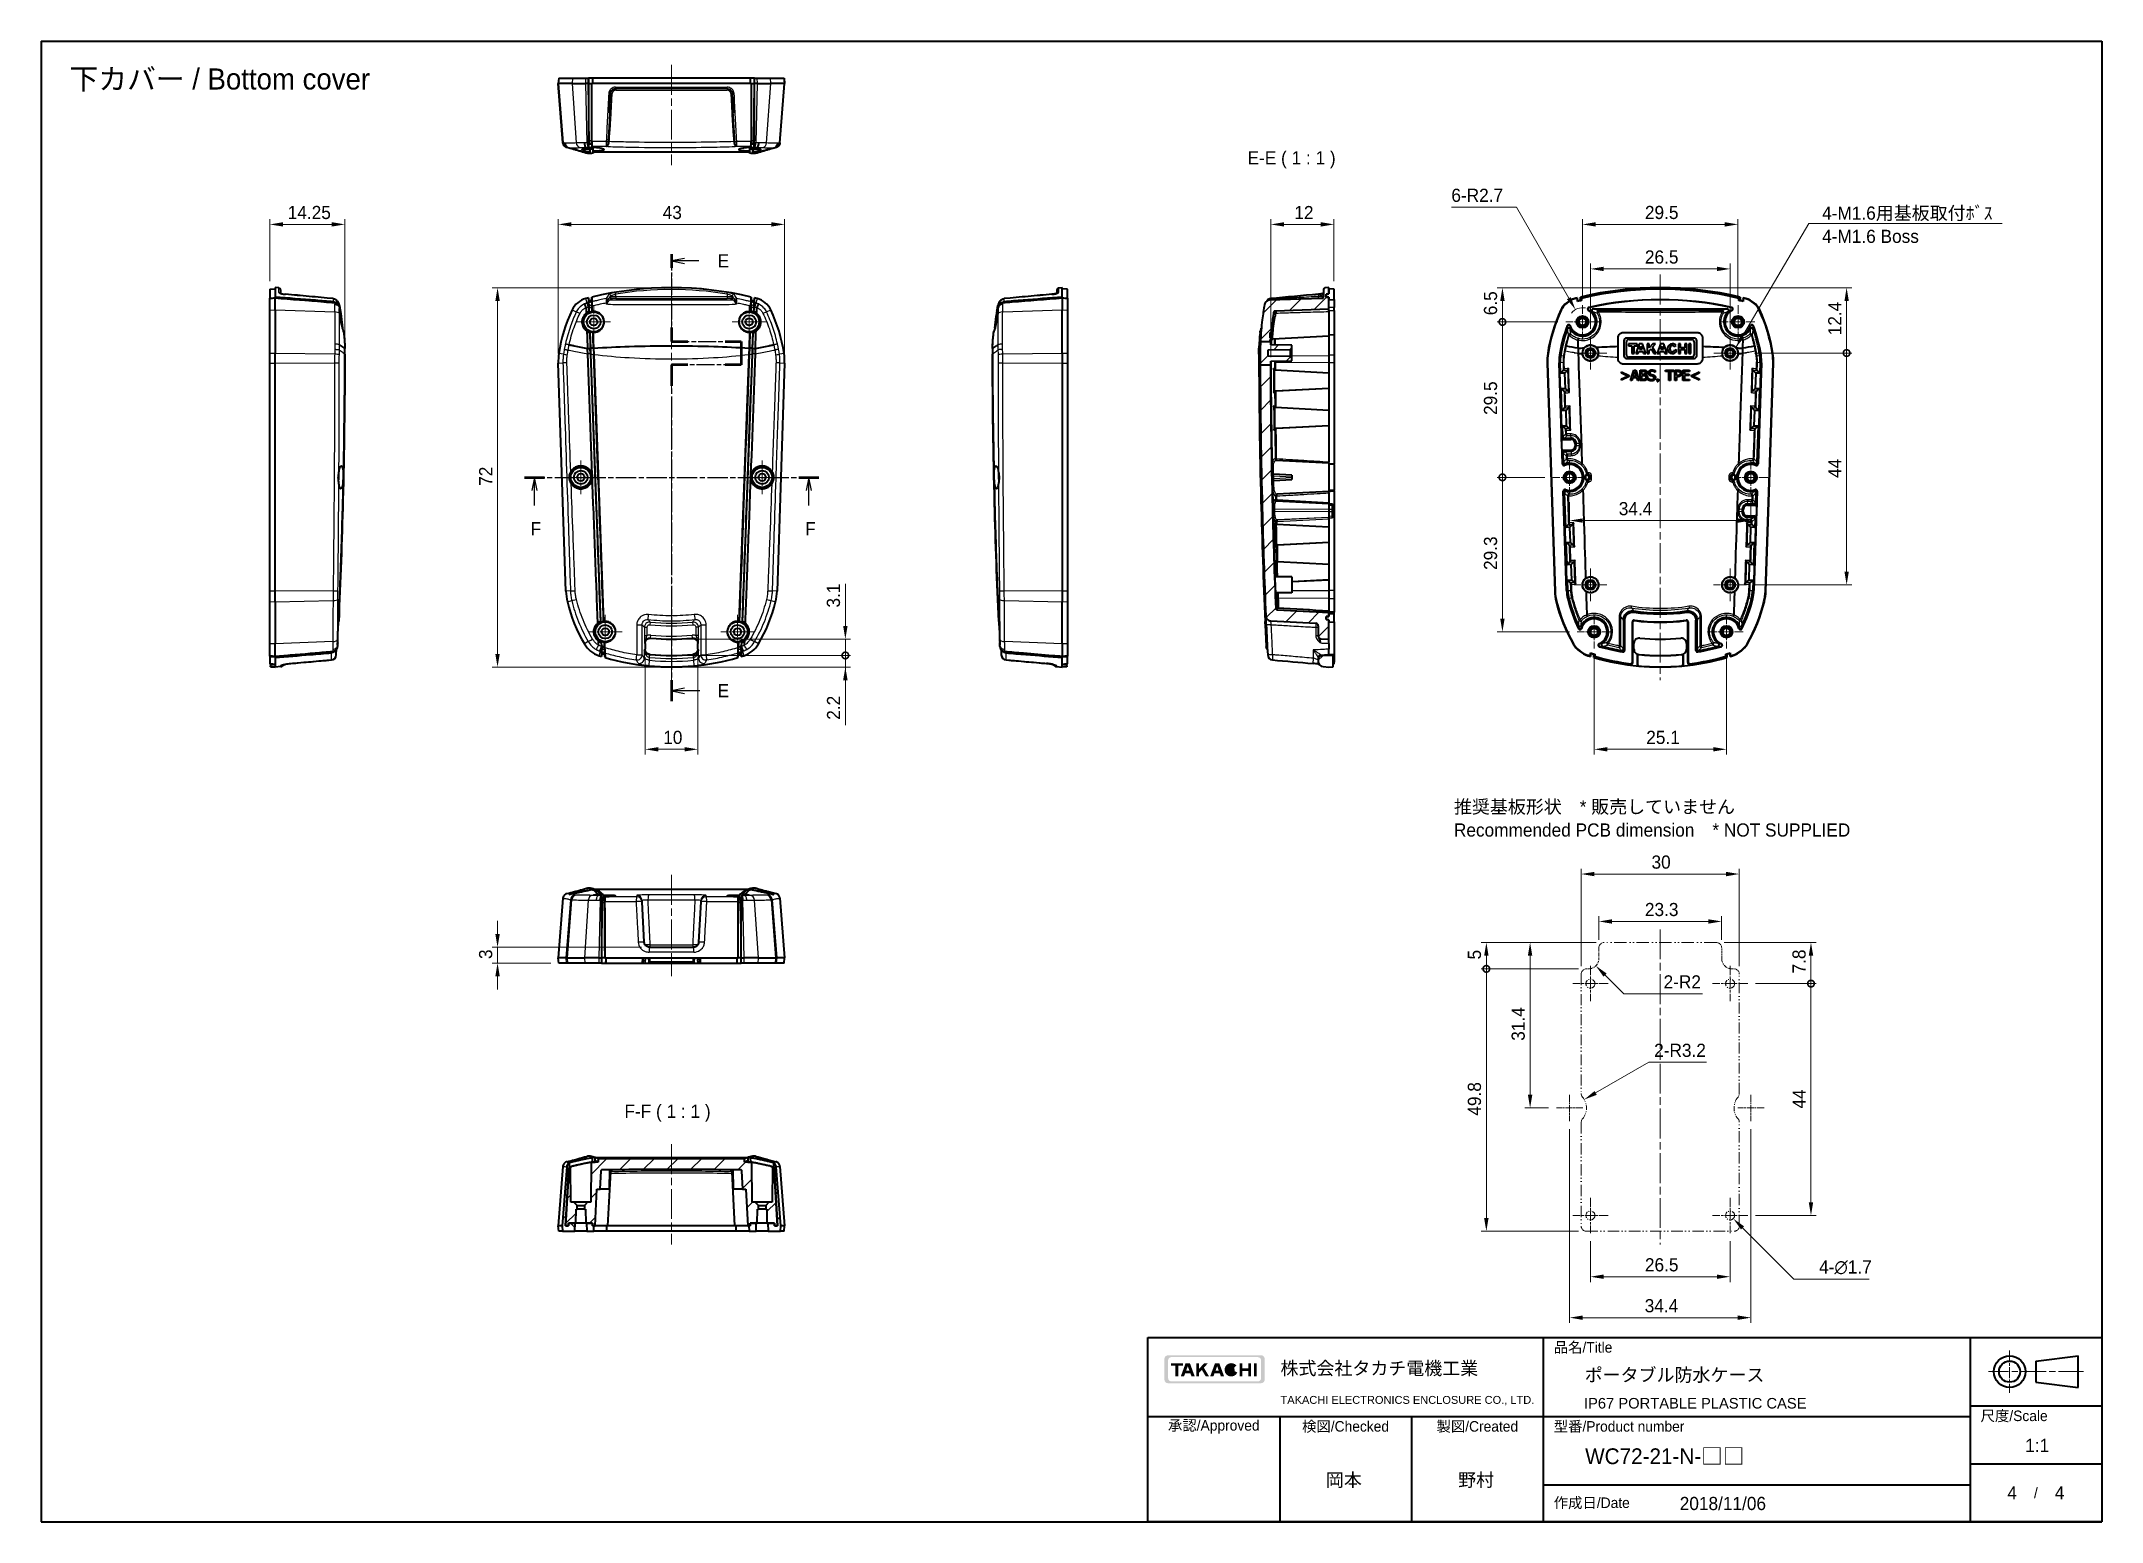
# Model space of a CAD drawing. Header units: millimetres. Extents: x 0 to 1594, y 0 to 281.
# Drawn here: x 1203 to 1594, y 0 to 281 of the extents above; entities that cross this region are included whole.
import ezdxf
from ezdxf.enums import TextEntityAlignment as Align

# ---------------------------------------------------------------- set-up
doc = ezdxf.new("R2010")
doc.units = ezdxf.units.MM
doc.linetypes.add('CHAIN', pattern=[0.3543, 0.2362, -0.0295, 0.0591, -0.0295])
doc.linetypes.add('DASH_DOUBLE_DOT', pattern=[0.4398, 0.24, -0.06, 0.0098, -0.06, 0.01, -0.06])
doc.layers.get('Defpoints').update_dxf_attribs({"lineweight": 25})
for name, color, linetype, lineweight in [('Border (ISO)', 7, 'Continuous', 35), ('Dimension (ISO)', 7, 'Continuous', 18), ('Section Line (ISO)', 7, 'CHAIN', 25), ('Symbol (ISO)', 7, 'Continuous', 18), ('Title (ISO)', 7, 'Continuous', 35), ('Visible (ISO)', 7, 'Continuous', 35), ('Visible Narrow (ISO)', 7, 'Continuous', 25)]:
    doc.layers.add(name, color=color, linetype=linetype, lineweight=lineweight)
for name, color, linetype, lineweight, true_color in [('Center Mark (ISO)', 7, 'Continuous', 18, 0x80ffff), ('Centerline (ISO)', 7, 'Continuous', 18, 0x80ffff), ('Hatch (ISO)', 1, 'Continuous', 18, 0xff0000)]:
    doc.layers.add(name, color=color, linetype=linetype, lineweight=lineweight, true_color=true_color)
doc.styles.add('Note Text (TK)', font='')
doc.styles.add('文字スタイル40', font='')
doc.styles.add('文字スタイル67', font='arial.ttf')
doc.styles.get('Note Text (TK)').set_extended_font_data('MS PGothic')
doc.styles.get('文字スタイル40').set_extended_font_data('MS PGothic')
doc.dimstyles.new('Default - Method 1b (TK)', dxfattribs={"dimtxt": 2.5, "dimasz": 2.5, "dimexe": 1, "dimexo": 1.5, "dimgap": 1, "dimtad": 1, "dimtoh": 1, "dimrnd": 1e-08, "dimdsep": 46, "dimtxsty": 'Note Text (TK)', "dimcen": 0.09, "dimdle": 5, "dimclrd": 100, "dimclre": 100, "dimclrt": 7, "dimadec": 1, "dimazin": 1, "dimtfac": 1, "dimtmove": 0, "dimatfit": 3, "dimfxl": 0, "dimtolj": 1, "dimlwd": -1, "dimlwe": -1, "dimarcsym": 0})
doc.dimstyles.new('Default - Method 1b (TK)$7', dxfattribs={"dimtxt": 2.5, "dimasz": 2.5, "dimexe": 1, "dimexo": 1.5, "dimgap": 1, "dimtad": 1, "dimtoh": 1, "dimrnd": 1e-08, "dimdsep": 46, "dimtxsty": 'Note Text (TK)', "dimcen": 0.09, "dimdle": 5, "dimclrd": 256, "dimclre": 100, "dimclrt": 7, "dimadec": 1, "dimazin": 1, "dimtfac": 1, "dimtmove": 0, "dimatfit": 3, "dimfxl": 0, "dimtolj": 1, "dimlwd": -1, "dimlwe": -1, "dimarcsym": 0})
pattern_1 = [(45, (1188.5, -8), (-2.245064, 2.245064), [])]
pattern_2 = [(135.0002, (1188.5, -8), (-2.245056, -2.245072), [])]

msp = doc.modelspace()

# ---------------------------------------------------------------- texts
at = {"layer": 'Symbol (ISO)', "color": 7, "style": 'Note Text (TK)'}
for s, insert, char_height, width, attachment_point, line_spacing_factor in [('{\\fＭＳ Ｐゴシック|b0|i0;\\H4.0000;下カバー / Bottom cover}', (1208.3795, 273.6149), 4, 63.602338, 4, 1.5), ('{\\fＭＳ Ｐゴシック|b0|i0;4-M1.6用基板取付ﾎﾞｽ \\P\\fＭＳ Ｐゴシック|b0|i0;4-M1.6 Boss}', (1540.9364, 249.6277), 2.5, 36.593568, 1, 1.058182), ('{\\fＭＳ Ｐゴシック|b0|i0;推奨基板形状\u3000* 販売していません\\P\\fＭＳ Ｐゴシック|b0|i0;Recommended PCB dimension\u3000* NOT SUPPLIED}', (1471.069, 133.4828), 2.5, 78.333335, 4, 1.058182)]:
    msp.add_mtext(s, dxfattribs=dict(at, insert=insert, char_height=char_height, width=width, attachment_point=attachment_point, line_spacing_factor=line_spacing_factor))
at = {"layer": 'Symbol (ISO)', "color": 7, "char_height": 2.5, "attachment_point": 7, "style": 'Note Text (TK)'}
for s, insert in [('E-E ( 1 : 1 )', (1431.9016, 256.8628)), ('F-F ( 1 : 1 )', (1313.6693, 75.9145))]:
    msp.add_mtext(s, dxfattribs=dict(at, insert=insert))

# ---------------------------------------------------------------- blocks, each defined once
blk = doc.blocks.new('図面枠 tk図枠')
at = {"layer": 'Border (ISO)'}
for p, q in [((14.5, 289), (405.5, 289)), ((14.5, 289), (14.5, 8)), ((405.5, 289), (405.5, 8)), ((14.5, 8), (405.5, 8))]:
    blk.add_line(p, q, dxfattribs=at)
blk = doc.blocks.new('表題欄 tk表題欄')
at = {"layer": 'Hatch (ISO)'}
h = blk.add_hatch(color=256, dxfattribs=at)
edge = h.paths.add_edge_path(flags=0)
edge.add_arc((95.58, 236.3), 0.596, 270, 360)
edge.add_line((96.17, 236.3), (96.17, 239.71))
edge.add_arc((95.58, 239.71), 0.596, 0, 90)
edge.add_line((95.58, 240.31), (79.14, 240.31))
edge.add_arc((79.14, 239.71), 0.596, 90, 180)
edge.add_line((78.54, 239.71), (78.54, 236.3))
edge.add_arc((79.14, 236.3), 0.596, 180, 270)
edge.add_line((79.14, 235.7), (95.58, 235.7))
edge = h.paths.add_edge_path()
edge.add_line((77.84, 239.96), (77.84, 236.05))
edge.add_arc((78.54, 236.05), 0.702, 180, 270)
edge.add_line((78.54, 235.35), (96.17, 235.35))
edge.add_arc((96.17, 236.05), 0.702, 270, 360)
edge.add_line((96.87, 236.05), (96.87, 239.96))
edge.add_arc((96.17, 239.96), 0.702, 0, 90)
edge.add_line((96.17, 240.66), (78.54, 240.66))
edge.add_arc((78.54, 239.96), 0.702, 90, 180)
for points in [[(79.07, 239.15), (79.07, 238.66), (79.92, 238.66), (79.92, 236.66), (80.51, 236.66), (80.51, 238.66), (81.36, 238.66), (81.36, 239.15)], [(85.68, 236.66), (84.94, 237.89), (84.42, 237.32), (84.42, 236.66), (83.9, 236.66), (83.9, 239.15), (84.42, 239.15), (84.42, 238.1), (85.39, 239.15), (86.11, 239.15), (85.32, 238.3), (86.3, 236.66)], [(92.09, 239.15), (92.09, 236.66), (92.61, 236.66), (92.61, 237.66), (93.77, 237.66), (93.77, 236.66), (94.29, 236.66), (94.29, 239.15), (93.77, 239.15), (93.77, 238.15), (92.61, 238.15), (92.61, 239.15)], [(94.84, 239.15), (94.84, 236.66), (95.36, 236.66), (95.36, 239.15)]]:
    blk.add_hatch(color=256, dxfattribs=at).paths.add_polyline_path(points)
h = blk.add_hatch(color=256, dxfattribs=at)
h.paths.add_polyline_path([(82.59, 237.71), (81.95, 237.71), (82.27, 238.58)], flags=0)
h.paths.add_polyline_path([(82.78, 237.2), (81.76, 237.2), (81.57, 236.66), (80.95, 236.66), (81.86, 239.15), (82.68, 239.15), (83.59, 236.66), (82.98, 236.66)])
h = blk.add_hatch(color=256, dxfattribs=at)
h.paths.add_polyline_path([(87.53, 237.71), (88.16, 237.71), (87.85, 238.58)], flags=0)
h.paths.add_polyline_path([(87.14, 236.66), (87.34, 237.2), (88.35, 237.2), (88.55, 236.66), (89.17, 236.66), (88.25, 239.15), (87.44, 239.15), (86.52, 236.66)])
h = blk.add_hatch(color=256, dxfattribs=at)
edge = h.paths.add_edge_path()
edge.add_arc((90.52, 237.9), 1.27, 38.5505, 336.582)
edge.add_line((91.69, 237.4), (91.17, 237.62))
edge.add_ellipse((90.52, 237.9), major_axis=(0, -0.8), ratio=0.867347, start_angle=124.651, end_angle=429.4109, ccw=False)
edge.add_line((91.09, 238.36), (91.52, 238.7))
at = {"layer": 'Title (ISO)'}
for p, q in [((74.71, 244.05), (255.71, 244.05)), ((74.71, 209.05), (74.71, 244.05)), ((149.71, 244.05), (149.71, 209.05)), ((230.71, 244.05), (230.71, 209.05)), ((255.71, 244.05), (255.71, 209.05)), ((243.21, 239.55), (251.21, 240.55)), ((243.21, 239.55), (243.21, 235.55)), ((251.21, 234.55), (251.21, 240.55)), ((243.21, 235.55), (251.21, 234.55)), ((230.71, 231.05), (255.71, 231.05)), ((74.71, 229.05), (230.71, 229.05)), ((99.71, 229.05), (99.71, 209.05)), ((124.71, 229.05), (124.71, 209.05)), ((230.71, 220.05), (255.71, 220.05)), ((149.71, 216.05), (230.71, 216.05)), ((255.71, 209.05), (74.71, 209.05))]:
    blk.add_line(p, q, dxfattribs=at)
at = {"layer": 'Title (ISO)', "color": 4, "linetype": 'CHAIN', "lineweight": 18, "ltscale": 8.88956, "true_color": 0x00ffff}
blk.add_line((238.21, 241.55), (238.21, 233.55), dxfattribs=at)
at = {"layer": 'Title (ISO)', "color": 4, "linetype": 'CHAIN', "lineweight": 18, "ltscale": 20.001633, "true_color": 0x00ffff}
blk.add_line((252.21, 237.55), (234.21, 237.55), dxfattribs=at)
at = {"layer": 'Title (ISO)'}
for radius in [3, 2]:
    blk.add_circle((238.21, 237.55), radius, dxfattribs=at)
at = {"layer": 'Title (ISO)', "color": 1, "true_color": 0xff0000, "char_height": 2, "line_spacing_factor": 1.5, "style": 'Note Text (TK)'}
for s, insert, attachment_point in [('\\fＭＳ Ｐゴシック|b0|i0;\\H2.0000;品名/Title', (151.71, 242.05), 4), ('\\fＭＳ Ｐゴシック|b0|i0;\\H2.0000;承認/Approved', (87.21, 227.05), 5), ('\\fＭＳ Ｐゴシック|b0|i0;\\H2.0000;検図/Checked', (112.21, 227.05), 5), ('\\fＭＳ Ｐゴシック|b0|i0;\\H2.0000;製図/Created', (137.21, 227.05), 5), ('\\fＭＳ Ｐゴシック|b0|i0;\\H2.0000;型番/Product number', (151.71, 227.05), 4), ('\\fＭＳ Ｐゴシック|b0|i0;\\H2.0000;尺度/Scale', (232.71, 229.05), 4), ('\\fＭＳ Ｐゴシック|b0|i0;\\H2.0000;作成日/Date', (151.71, 212.55), 4)]:
    blk.add_mtext(s, dxfattribs=dict(at, insert=insert, attachment_point=attachment_point))
at = {"layer": 'Title (ISO)', "color": 7, "line_spacing_factor": 1.5, "style": 'Note Text (TK)'}
for s, insert, char_height, attachment_point in [('株式会社タカチ電機工業', (99.87, 238.05), 2.5, 4), ('\\fArial|b0|i0;\\H1.4986;TAKACHI ELECTRONICS ENCLOSURE CO., LTD.', (99.87, 232.05), 1.4986, 4), ('\\fＭＳ Ｐゴシック|b0|i0;\\H2.0000;/', (243.21, 214.55), 2, 5)]:
    blk.add_mtext(s, dxfattribs=dict(at, insert=insert, char_height=char_height, attachment_point=attachment_point))
at = {"layer": 'Title (ISO)', "color": 7}
for tag, p, height, style in [('<品名>_001', (157.58, 235.68), 2.5, 'Note Text (TK)'), ('<Title>_001', (157.45, 230.55), 2, '文字スタイル67'), ('<型番>_001', (157.67, 219.99), 3, '文字スタイル40'), ('<尺度>_001', (241.17, 222.3), 2.5, 'Note Text (TK)'), ('<検図>_001', (108.48, 215.75), 2.5, 'Note Text (TK)'), ('<製図>_001', (133.58, 215.75), 2.5, 'Note Text (TK)'), ('<ページ_No.>_001', (237.95, 213.3), 2.5, 'Note Text (TK)'), ('<総ページ数>_001', (246.79, 213.3), 2.5, 'Note Text (TK)'), ('作成日_001', (175.63, 211.28), 2.5, 'Note Text (TK)')]:
    blk.add_attdef(tag, p, '', height=height, dxfattribs=dict(at, style=style))
at = {"layer": 'Title (ISO)', "color": 7, "style": 'Note Text (TK)'}
blk.add_attdef('<承認>', text='', height=2.5, dxfattribs=at).set_placement((87.21, 217.05), align=Align.MIDDLE_CENTER)
blk = doc.blocks.new('2dTransSection4')
at = {"layer": 'Section Line (ISO)', "linetype": 'CHAIN', "ltscale": 13.124843}
blk.add_line((134.09, 248.61), (134.09, 232.01), dxfattribs=at)
at = {"layer": 'Section Line (ISO)', "linetype": 'Continuous', "lineweight": 50}
for p, q in [((134.09, 248.61), (134.09, 245.96)), ((134.09, 234.66), (134.09, 232.01)), ((134.09, 232.01), (137.17, 232.01)), ((144.26, 232.01), (147.34, 232.01)), ((147.34, 232.01), (147.34, 227.56)), ((137.17, 227.56), (134.09, 227.56)), ((134.09, 227.56), (134.09, 223.58)), ((147.34, 227.56), (144.26, 227.56)), ((134.09, 167.71), (134.09, 163.72))]:
    blk.add_line(p, q, dxfattribs=at)
at = {"layer": 'Section Line (ISO)', "linetype": 'Continuous'}
for p, q in [((136.59, 247.79), (134.09, 247.29)), ((136.59, 247.29), (134.09, 247.29)), ((134.09, 247.29), (136.59, 246.79)), ((139.26, 247.29), (136.59, 247.29)), ((136.59, 166.22), (134.09, 165.72)), ((136.59, 165.72), (134.09, 165.72)), ((134.09, 165.72), (136.59, 165.22)), ((139.47, 165.72), (136.59, 165.72))]:
    blk.add_line(p, q, dxfattribs=at)
at = {"layer": 'Section Line (ISO)', "linetype": 'CHAIN', "ltscale": 14.34751}
for p, q in [((134.09, 232.01), (147.34, 232.01)), ((147.34, 227.56), (134.09, 227.56))]:
    blk.add_line(p, q, dxfattribs=at)
at = {"layer": 'Section Line (ISO)', "linetype": 'CHAIN', "ltscale": 4.948645}
blk.add_line((147.34, 232.01), (147.34, 227.56), dxfattribs=at)
at = {"layer": 'Section Line (ISO)', "linetype": 'CHAIN', "ltscale": 16.892685}
blk.add_line((134.09, 227.56), (134.09, 163.72), dxfattribs=at)
at = {"layer": 'Section Line (ISO)', "char_height": 2.5, "attachment_point": 7, "style": 'Note Text (TK)'}
for insert in [(142.86, 246.06), (142.86, 164.49)]:
    blk.add_mtext('E', dxfattribs=dict(at, insert=insert))
blk = doc.blocks.new('2dTransSection5')
at = {"layer": 'Section Line (ISO)', "linetype": 'CHAIN', "ltscale": 16.336578}
blk.add_line((106.18, 206.22), (162.07, 206.22), dxfattribs=at)
at = {"layer": 'Section Line (ISO)', "linetype": 'Continuous', "lineweight": 50}
for p, q in [((106.18, 206.22), (109.97, 206.22)), ((158.28, 206.22), (162.07, 206.22))]:
    blk.add_line(p, q, dxfattribs=at)
at = {"layer": 'Section Line (ISO)', "linetype": 'Continuous'}
for p, q in [((108.08, 206.22), (107.58, 203.72)), ((108.08, 203.72), (108.08, 206.22)), ((108.58, 203.72), (108.08, 206.22)), ((108.08, 200.88), (108.08, 203.72)), ((160.17, 206.22), (159.67, 203.72)), ((160.17, 203.72), (160.17, 206.22)), ((160.67, 203.72), (160.17, 206.22)), ((160.17, 200.88), (160.17, 203.72))]:
    blk.add_line(p, q, dxfattribs=at)
at = {"layer": 'Section Line (ISO)', "char_height": 2.5, "attachment_point": 7, "style": 'Note Text (TK)'}
for insert in [(107.37, 195.22), (159.46, 195.22)]:
    blk.add_mtext('F', dxfattribs=dict(at, insert=insert))
blk = doc.blocks.new('*D166')
at = {"layer": 'Defpoints', "color": 0, "transparency": 16777216}
for p in [(1344.07, 246.23), (1301.11, 220.23), (1344.07, 220.23)]:
    blk.add_point(p, dxfattribs=at)
at = {"layer": 'Dimension (ISO)', "color": 100, "transparency": 16777216}
for p, q in [((1301.11, 221.73), (1301.11, 247.23)), ((1344.07, 221.73), (1344.07, 247.23)), ((1303.61, 246.23), (1341.57, 246.23))]:
    blk.add_line(p, q, dxfattribs=at)
for points in [[(1303.61, 246.65), (1303.61, 245.82), (1301.11, 246.23)], [(1341.57, 246.65), (1341.57, 245.82), (1344.07, 246.23)]]:
    blk.add_solid(points, dxfattribs=at)
at = {"layer": 'Dimension (ISO)', "color": 7, "transparency": 16777216, "insert": (1320.93, 248.48), "char_height": 2.5, "attachment_point": 4, "style": 'Note Text (TK)'}
blk.add_mtext('\\A1;43', dxfattribs=at)
blk = doc.blocks.new('*D167')
at = {"layer": 'Defpoints', "color": 0, "transparency": 16777216}
for p in [(1322.59, 234.22), (1289.59, 162.22), (1322.59, 162.22)]:
    blk.add_point(p, dxfattribs=at)
at = {"layer": 'Dimension (ISO)', "color": 100, "transparency": 16777216}
for p, q in [((1321.09, 234.22), (1288.59, 234.22)), ((1289.59, 231.72), (1289.59, 164.72)), ((1321.09, 162.22), (1288.59, 162.22))]:
    blk.add_line(p, q, dxfattribs=at)
for points in [[(1289.17, 231.72), (1290.01, 231.72), (1289.59, 234.22)], [(1289.17, 164.72), (1290.01, 164.72), (1289.59, 162.22)]]:
    blk.add_solid(points, dxfattribs=at)
at = {"layer": 'Dimension (ISO)', "color": 7, "transparency": 16777216, "insert": (1287.34, 196.62), "char_height": 2.5, "attachment_point": 4, "rotation": 90, "style": 'Note Text (TK)'}
blk.add_mtext('\\A1;72', dxfattribs=at)
blk = doc.blocks.new('*D168')
at = {"layer": 'Defpoints', "color": 0, "transparency": 16777216}
for p in [(1260.63, 246.23), (1246.38, 233.95), (1260.63, 222.67)]:
    blk.add_point(p, dxfattribs=at)
at = {"layer": 'Dimension (ISO)', "color": 100, "transparency": 16777216}
for p, q in [((1246.38, 235.45), (1246.38, 247.23)), ((1260.63, 224.17), (1260.63, 247.23)), ((1248.88, 246.23), (1258.13, 246.23))]:
    blk.add_line(p, q, dxfattribs=at)
for points in [[(1248.88, 246.65), (1248.88, 245.82), (1246.38, 246.23)], [(1258.13, 246.65), (1258.13, 245.82), (1260.63, 246.23)]]:
    blk.add_solid(points, dxfattribs=at)
at = {"layer": 'Dimension (ISO)', "color": 7, "transparency": 16777216, "insert": (1249.78, 248.48), "char_height": 2.5, "attachment_point": 4, "style": 'Note Text (TK)'}
blk.add_mtext('\\A1;14.25', dxfattribs=at)
blk = doc.blocks.new('*D169')
at = {"layer": 'Defpoints', "color": 0, "transparency": 16777216}
for p in [(1317.59, 165.61), (1327.59, 165.61), (1327.59, 146.61)]:
    blk.add_point(p, dxfattribs=at)
at = {"layer": 'Dimension (ISO)', "color": 100, "transparency": 16777216}
for p, q in [((1317.59, 164.11), (1317.59, 145.61)), ((1327.59, 164.11), (1327.59, 145.61)), ((1320.09, 146.61), (1325.09, 146.61))]:
    blk.add_line(p, q, dxfattribs=at)
for points in [[(1320.09, 147.03), (1320.09, 146.2), (1317.59, 146.61)], [(1325.09, 147.03), (1325.09, 146.2), (1327.59, 146.61)]]:
    blk.add_solid(points, dxfattribs=at)
at = {"layer": 'Dimension (ISO)', "color": 7, "transparency": 16777216, "insert": (1321.03, 148.86), "char_height": 2.5, "attachment_point": 4, "style": 'Note Text (TK)'}
blk.add_mtext('\\A1;10', dxfattribs=at)
blk = doc.blocks.new('*D170')
at = {"layer": 'Defpoints', "color": 0, "transparency": 16777216}
for p in [(1289.59, 109.04), (1301.19, 106.04), (1318.43, 109.04)]:
    blk.add_point(p, dxfattribs=at)
at = {"layer": 'Dimension (ISO)', "color": 100, "transparency": 16777216}
for p, q in [((1289.59, 111.54), (1289.59, 114.04)), ((1316.93, 109.04), (1288.59, 109.04)), ((1299.69, 106.04), (1288.59, 106.04)), ((1289.59, 106.04), (1289.59, 109.04)), ((1289.59, 103.54), (1289.59, 101.04))]:
    blk.add_line(p, q, dxfattribs=at)
for points in [[(1289.17, 111.54), (1290.01, 111.54), (1289.59, 109.04)], [(1289.17, 103.54), (1290.01, 103.54), (1289.59, 106.04)]]:
    blk.add_solid(points, dxfattribs=at)
at = {"layer": 'Dimension (ISO)', "color": 7, "transparency": 16777216, "insert": (1287.34, 106.81), "char_height": 2.5, "attachment_point": 4, "rotation": 90, "style": 'Note Text (TK)'}
blk.add_mtext('\\A1;3', dxfattribs=at)
blk = doc.blocks.new('_DotSmall')
at = {"color": 0, "linetype": 'ByBlock', "const_width": 0.5}
blk.add_lwpolyline([(-0.0625, 0, 1), (0.0625, 0, 1)], format="xyb", close=True, dxfattribs=at)
blk = doc.blocks.new('*D171')
at = {"layer": 'Defpoints', "color": 0, "transparency": 16777216}
for p in [(1322.59, 167.51), (1322.59, 164.42), (1355.59, 164.42)]:
    blk.add_point(p, dxfattribs=at)
at = {"layer": 'Dimension (ISO)', "color": 100, "transparency": 16777216}
for p, q in [((1355.59, 170.01), (1355.59, 178.02)), ((1324.09, 167.51), (1356.59, 167.51)), ((1324.09, 164.42), (1356.59, 164.42)), ((1355.59, 164.42), (1355.59, 167.51)), ((1355.59, 164.42), (1355.59, 159.42))]:
    blk.add_line(p, q, dxfattribs=at)
blk.add_solid([(1355.17, 170.01), (1356.01, 170.01), (1355.59, 167.51)], dxfattribs=at)
at = {"layer": 'Dimension (ISO)', "color": 100, "transparency": 16777216, "xscale": 2.5, "yscale": 2.5, "zscale": 2.5, "rotation": 90}
blk.add_blockref('_DotSmall', (1355.59, 164.42), dxfattribs=at)
at = {"layer": 'Dimension (ISO)', "color": 7, "transparency": 16777216, "insert": (1353.34, 173.51), "char_height": 2.5, "attachment_point": 4, "rotation": 90, "style": 'Note Text (TK)'}
blk.add_mtext('\\A1;3.1', dxfattribs=at)
blk = doc.blocks.new('*D172')
at = {"layer": 'Defpoints', "color": 0, "transparency": 16777216}
for p in [(1322.59, 164.42), (1322.59, 162.22), (1355.59, 162.22)]:
    blk.add_point(p, dxfattribs=at)
at = {"layer": 'Dimension (ISO)', "color": 100, "transparency": 16777216}
for p, q in [((1324.09, 164.42), (1356.59, 164.42)), ((1355.59, 164.42), (1355.59, 166.92)), ((1355.59, 164.42), (1355.59, 162.22)), ((1324.09, 162.22), (1356.59, 162.22)), ((1355.59, 159.72), (1355.59, 151.22))]:
    blk.add_line(p, q, dxfattribs=at)
blk.add_solid([(1355.17, 159.72), (1356.01, 159.72), (1355.59, 162.22)], dxfattribs=at)
at = {"layer": 'Dimension (ISO)', "color": 100, "transparency": 16777216, "xscale": 2.5, "yscale": 2.5, "zscale": 2.5, "rotation": 270}
blk.add_blockref('_DotSmall', (1355.59, 164.42), dxfattribs=at)
at = {"layer": 'Dimension (ISO)', "color": 7, "transparency": 16777216, "insert": (1353.34, 152.22), "char_height": 2.5, "attachment_point": 4, "rotation": 90, "style": 'Note Text (TK)'}
blk.add_mtext('\\A1;2.2', dxfattribs=at)
blk = doc.blocks.new('*D173')
at = {"layer": 'Defpoints', "color": 0, "transparency": 16777216}
for p in [(1436.32, 246.23), (1448.31, 233.95), (1436.32, 219.56)]:
    blk.add_point(p, dxfattribs=at)
at = {"layer": 'Dimension (ISO)', "color": 100, "transparency": 16777216}
for p, q in [((1436.32, 221.06), (1436.32, 247.23)), ((1448.31, 235.45), (1448.31, 247.23)), ((1445.81, 246.23), (1438.82, 246.23))]:
    blk.add_line(p, q, dxfattribs=at)
for points in [[(1438.82, 246.65), (1438.82, 245.82), (1436.32, 246.23)], [(1445.81, 246.65), (1445.81, 245.82), (1448.31, 246.23)]]:
    blk.add_solid(points, dxfattribs=at)
at = {"layer": 'Dimension (ISO)', "color": 7, "transparency": 16777216, "insert": (1440.78, 248.48), "char_height": 2.5, "attachment_point": 4, "style": 'Note Text (TK)'}
blk.add_mtext('\\A1;12', dxfattribs=at)
blk = doc.blocks.new('*D174')
at = {"layer": 'Defpoints', "color": 0, "transparency": 16777216}
for p in [(1524.97, 246.23), (1495.47, 230.92), (1524.97, 230.92)]:
    blk.add_point(p, dxfattribs=at)
at = {"layer": 'Dimension (ISO)', "color": 100, "transparency": 16777216}
for p, q in [((1495.47, 232.42), (1495.47, 247.23)), ((1524.97, 232.42), (1524.97, 247.23)), ((1497.97, 246.23), (1522.47, 246.23))]:
    blk.add_line(p, q, dxfattribs=at)
for points in [[(1497.97, 246.65), (1497.97, 245.82), (1495.47, 246.23)], [(1522.47, 246.65), (1522.47, 245.82), (1524.97, 246.23)]]:
    blk.add_solid(points, dxfattribs=at)
at = {"layer": 'Dimension (ISO)', "color": 7, "transparency": 16777216, "insert": (1507.31, 248.48), "char_height": 2.5, "attachment_point": 4, "style": 'Note Text (TK)'}
blk.add_mtext('\\A1;29.5', dxfattribs=at)
blk = doc.blocks.new('*D175')
at = {"layer": 'Defpoints', "color": 0, "transparency": 16777216}
for p in [(1523.47, 237.78), (1496.97, 224.93), (1523.47, 224.93)]:
    blk.add_point(p, dxfattribs=at)
at = {"layer": 'Dimension (ISO)', "color": 100, "transparency": 16777216}
for p, q in [((1496.97, 226.43), (1496.97, 238.78)), ((1523.47, 226.43), (1523.47, 238.78)), ((1499.47, 237.78), (1520.97, 237.78))]:
    blk.add_line(p, q, dxfattribs=at)
for points in [[(1499.47, 238.2), (1499.47, 237.37), (1496.97, 237.78)], [(1520.97, 238.2), (1520.97, 237.37), (1523.47, 237.78)]]:
    blk.add_solid(points, dxfattribs=at)
at = {"layer": 'Dimension (ISO)', "color": 7, "transparency": 16777216, "insert": (1507.31, 240.03), "char_height": 2.5, "attachment_point": 4, "style": 'Note Text (TK)'}
blk.add_mtext('\\A1;26.5', dxfattribs=at)
blk = doc.blocks.new('*D176')
at = {"layer": 'Defpoints', "color": 0, "transparency": 16777216}
for p in [(1480.27, 234.22), (1510.22, 234.22), (1492.27, 227.72)]:
    blk.add_point(p, dxfattribs=at)
at = {"layer": 'Dimension (ISO)', "color": 100, "transparency": 16777216}
for p, q in [((1508.72, 234.22), (1479.27, 234.22)), ((1480.27, 227.72), (1480.27, 231.72)), ((1490.77, 227.72), (1479.27, 227.72))]:
    blk.add_line(p, q, dxfattribs=at)
blk.add_solid([(1479.85, 231.72), (1480.69, 231.72), (1480.27, 234.22)], dxfattribs=at)
at = {"layer": 'Dimension (ISO)', "color": 100, "transparency": 16777216, "xscale": 2.5, "yscale": 2.5, "zscale": 2.5, "rotation": 270}
blk.add_blockref('_DotSmall', (1480.27, 227.72), dxfattribs=at)
at = {"layer": 'Dimension (ISO)', "color": 7, "transparency": 16777216, "insert": (1478.02, 228.99), "char_height": 2.5, "attachment_point": 4, "rotation": 90, "style": 'Note Text (TK)'}
blk.add_mtext('\\A1;6.5', dxfattribs=at)
blk = doc.blocks.new('*D177')
at = {"layer": 'Defpoints', "color": 0, "transparency": 16777216}
for p in [(1480.27, 227.72), (1492.27, 227.72), (1489.82, 198.22)]:
    blk.add_point(p, dxfattribs=at)
at = {"layer": 'Dimension (ISO)', "color": 100, "transparency": 16777216}
for p, q in [((1490.77, 227.72), (1479.27, 227.72)), ((1480.27, 198.22), (1480.27, 227.72)), ((1488.32, 198.22), (1479.27, 198.22))]:
    blk.add_line(p, q, dxfattribs=at)
at = {"layer": 'Dimension (ISO)', "color": 100, "transparency": 16777216, "xscale": 2.5, "yscale": 2.5, "zscale": 2.5}
for p, rotation in [((1480.27, 227.72), 90), ((1480.27, 198.22), 270)]:
    blk.add_blockref('_DotSmall', p, dxfattribs=dict(at, rotation=rotation))
at = {"layer": 'Dimension (ISO)', "color": 7, "transparency": 16777216, "insert": (1478.02, 210.07), "char_height": 2.5, "attachment_point": 4, "rotation": 90, "style": 'Note Text (TK)'}
blk.add_mtext('\\A1;29.5', dxfattribs=at)
blk = doc.blocks.new('*D178')
at = {"layer": 'Defpoints', "color": 0, "transparency": 16777216}
for p in [(1480.27, 198.22), (1489.82, 198.22), (1494.47, 168.92)]:
    blk.add_point(p, dxfattribs=at)
at = {"layer": 'Dimension (ISO)', "color": 100, "transparency": 16777216}
for p, q in [((1488.32, 198.22), (1479.27, 198.22)), ((1480.27, 171.42), (1480.27, 198.22)), ((1492.97, 168.92), (1479.27, 168.92))]:
    blk.add_line(p, q, dxfattribs=at)
blk.add_solid([(1479.85, 171.42), (1480.69, 171.42), (1480.27, 168.92)], dxfattribs=at)
at = {"layer": 'Dimension (ISO)', "color": 100, "transparency": 16777216, "xscale": 2.5, "yscale": 2.5, "zscale": 2.5, "rotation": 90}
blk.add_blockref('_DotSmall', (1480.27, 198.22), dxfattribs=at)
at = {"layer": 'Dimension (ISO)', "color": 7, "transparency": 16777216, "insert": (1478.02, 180.65), "char_height": 2.5, "attachment_point": 4, "rotation": 90, "style": 'Note Text (TK)'}
blk.add_mtext('\\A1;29.3', dxfattribs=at)
blk = doc.blocks.new('*D179')
at = {"layer": 'Defpoints', "color": 0, "transparency": 16777216}
for p in [(1493.02, 195.02), (1527.42, 195.02), (1527.42, 190.02)]:
    blk.add_point(p, dxfattribs=at)
at = {"layer": 'Dimension (ISO)', "color": 100, "transparency": 16777216}
for p, q in [((1493.02, 193.52), (1493.02, 189.02)), ((1527.42, 193.52), (1527.42, 189.02)), ((1495.52, 190.02), (1524.92, 190.02))]:
    blk.add_line(p, q, dxfattribs=at)
for points in [[(1495.52, 190.44), (1495.52, 189.61), (1493.02, 190.02)], [(1524.92, 190.44), (1524.92, 189.61), (1527.42, 190.02)]]:
    blk.add_solid(points, dxfattribs=at)
at = {"layer": 'Dimension (ISO)', "color": 7, "transparency": 16777216, "insert": (1502.35, 192.27), "char_height": 2.5, "attachment_point": 4, "style": 'Note Text (TK)'}
blk.add_mtext('\\A1;34.4', dxfattribs=at)
blk = doc.blocks.new('*D180')
at = {"layer": 'Defpoints', "color": 0, "transparency": 16777216}
for p in [(1497.67, 165.72), (1522.77, 165.72), (1522.77, 146.61)]:
    blk.add_point(p, dxfattribs=at)
at = {"layer": 'Dimension (ISO)', "color": 100, "transparency": 16777216}
for p, q in [((1497.67, 164.22), (1497.67, 145.61)), ((1522.77, 164.22), (1522.77, 145.61)), ((1500.17, 146.61), (1520.27, 146.61))]:
    blk.add_line(p, q, dxfattribs=at)
for points in [[(1500.17, 147.03), (1500.17, 146.2), (1497.67, 146.61)], [(1520.27, 147.03), (1520.27, 146.2), (1522.77, 146.61)]]:
    blk.add_solid(points, dxfattribs=at)
at = {"layer": 'Dimension (ISO)', "color": 7, "transparency": 16777216, "insert": (1507.56, 148.86), "char_height": 2.5, "attachment_point": 4, "style": 'Note Text (TK)'}
blk.add_mtext('\\A1;25.1', dxfattribs=at)
blk = doc.blocks.new('*D181')
at = {"layer": 'Defpoints', "color": 0, "transparency": 16777216}
for p in [(1494.12, 230.06), (1495.47, 227.72)]:
    blk.add_point(p, dxfattribs=at)
at = {"layer": 'Dimension (ISO)', "color": 100, "transparency": 16777216}
for p, q in [((1470.58, 249.49), (1482.91, 249.49)), ((1482.91, 249.49), (1492.87, 232.23))]:
    blk.add_line(p, q, dxfattribs=at)
blk.add_arc((1495.47, 227.72), 2.7, 78.529, 141.2207, dxfattribs=at)
blk.add_solid([(1493.23, 232.44), (1492.51, 232.02), (1494.12, 230.06)], dxfattribs=at)
at = {"layer": 'Dimension (ISO)', "color": 7, "transparency": 16777216, "insert": (1470.58, 251.74), "char_height": 2.5, "attachment_point": 4, "style": 'Note Text (TK)'}
blk.add_mtext('\\A1;\\fＭＳ Ｐゴシック|b0|i0;\\H2.5000;6-R2.7', dxfattribs=at)
blk = doc.blocks.new('*D182')
at = {"layer": 'Defpoints', "color": 0, "transparency": 16777216}
for p in [(1510.22, 234.22), (1545.58, 234.22), (1526.58, 221.82)]:
    blk.add_point(p, dxfattribs=at)
at = {"layer": 'Dimension (ISO)', "color": 100, "transparency": 16777216}
for p, q in [((1511.72, 234.22), (1546.58, 234.22)), ((1545.58, 221.82), (1545.58, 231.72)), ((1528.08, 221.82), (1546.58, 221.82))]:
    blk.add_line(p, q, dxfattribs=at)
blk.add_solid([(1545.17, 231.72), (1546, 231.72), (1545.58, 234.22)], dxfattribs=at)
at = {"layer": 'Dimension (ISO)', "color": 100, "transparency": 16777216, "xscale": 2.5, "yscale": 2.5, "zscale": 2.5, "rotation": 270}
blk.add_blockref('_DotSmall', (1545.58, 221.82), dxfattribs=at)
at = {"layer": 'Dimension (ISO)', "color": 7, "transparency": 16777216, "insert": (1543.33, 225.19), "char_height": 2.5, "attachment_point": 4, "rotation": 90, "style": 'Note Text (TK)'}
blk.add_mtext('\\A1;12.4', dxfattribs=at)
blk = doc.blocks.new('*D183')
at = {"layer": 'Defpoints', "color": 0, "transparency": 16777216}
for p in [(1526.58, 221.82), (1545.58, 221.82), (1526.59, 177.82)]:
    blk.add_point(p, dxfattribs=at)
at = {"layer": 'Dimension (ISO)', "color": 100, "transparency": 16777216}
for p, q in [((1528.08, 221.82), (1546.58, 221.82)), ((1545.58, 180.32), (1545.58, 221.82)), ((1528.09, 177.82), (1546.58, 177.82))]:
    blk.add_line(p, q, dxfattribs=at)
blk.add_solid([(1545.17, 180.32), (1546, 180.32), (1545.58, 177.82)], dxfattribs=at)
at = {"layer": 'Dimension (ISO)', "color": 100, "transparency": 16777216, "xscale": 2.5, "yscale": 2.5, "zscale": 2.5, "rotation": 90}
blk.add_blockref('_DotSmall', (1545.58, 221.82), dxfattribs=at)
at = {"layer": 'Dimension (ISO)', "color": 7, "transparency": 16777216, "insert": (1543.33, 198.12), "char_height": 2.5, "attachment_point": 4, "rotation": 90, "style": 'Note Text (TK)'}
blk.add_mtext('\\A1;44', dxfattribs=at)
blk = doc.blocks.new('*D154')
at = {"layer": 'Defpoints', "color": 0, "transparency": 16777216}
for p in [(1521.87, 113.94), (1498.57, 108.94), (1521.87, 108.94)]:
    blk.add_point(p, dxfattribs=at)
at = {"layer": 'Dimension (ISO)', "color": 100, "transparency": 16777216}
for p, q in [((1498.57, 110.44), (1498.57, 114.94)), ((1501.07, 113.94), (1519.37, 113.94)), ((1521.87, 110.44), (1521.87, 114.94))]:
    blk.add_line(p, q, dxfattribs=at)
for points in [[(1501.07, 114.35), (1501.07, 113.52), (1498.57, 113.94)], [(1519.37, 114.35), (1519.37, 113.52), (1521.87, 113.94)]]:
    blk.add_solid(points, dxfattribs=at)
at = {"layer": 'Dimension (ISO)', "color": 7, "transparency": 16777216, "insert": (1507.31, 116.19), "char_height": 2.5, "attachment_point": 4, "style": 'Note Text (TK)'}
blk.add_mtext('\\A1;23.3', dxfattribs=at)
blk = doc.blocks.new('*D155')
at = {"layer": 'Defpoints', "color": 0, "transparency": 16777216}
for p in [(1525.22, 122.94), (1495.22, 103.94), (1525.22, 103.94)]:
    blk.add_point(p, dxfattribs=at)
at = {"layer": 'Dimension (ISO)', "color": 100, "transparency": 16777216}
for p, q in [((1495.22, 105.44), (1495.22, 123.94)), ((1497.72, 122.94), (1522.72, 122.94)), ((1525.22, 105.44), (1525.22, 123.94))]:
    blk.add_line(p, q, dxfattribs=at)
for points in [[(1497.72, 123.35), (1497.72, 122.52), (1495.22, 122.94)], [(1522.72, 123.35), (1522.72, 122.52), (1525.22, 122.94)]]:
    blk.add_solid(points, dxfattribs=at)
at = {"layer": 'Dimension (ISO)', "color": 7, "transparency": 16777216, "insert": (1508.56, 125.19), "char_height": 2.5, "attachment_point": 4, "style": 'Note Text (TK)'}
blk.add_mtext('\\A1;30', dxfattribs=at)
blk = doc.blocks.new('*D156')
at = {"layer": 'Defpoints', "color": 0, "transparency": 16777216}
for p in [(1499.57, 109.94), (1485.52, 78.54), (1490.52, 78.54)]:
    blk.add_point(p, dxfattribs=at)
at = {"layer": 'Dimension (ISO)', "color": 100, "transparency": 16777216}
for p, q in [((1498.07, 109.94), (1484.52, 109.94)), ((1485.52, 107.44), (1485.52, 81.04)), ((1489.02, 78.54), (1484.52, 78.54))]:
    blk.add_line(p, q, dxfattribs=at)
for points in [[(1485.1, 107.44), (1485.94, 107.44), (1485.52, 109.94)], [(1485.1, 81.04), (1485.94, 81.04), (1485.52, 78.54)]]:
    blk.add_solid(points, dxfattribs=at)
at = {"layer": 'Dimension (ISO)', "color": 7, "transparency": 16777216, "insert": (1483.27, 91.29), "char_height": 2.5, "attachment_point": 4, "rotation": 90, "style": 'Note Text (TK)'}
blk.add_mtext('\\A1;31.4', dxfattribs=at)
blk = doc.blocks.new('*D157')
at = {"layer": 'Defpoints', "color": 0, "transparency": 16777216}
for p in [(1477.22, 109.94), (1499.57, 109.94), (1496.22, 104.94)]:
    blk.add_point(p, dxfattribs=at)
at = {"layer": 'Dimension (ISO)', "color": 100, "transparency": 16777216}
for p, q in [((1498.07, 109.94), (1476.22, 109.94)), ((1477.22, 104.94), (1477.22, 107.44)), ((1494.72, 104.94), (1476.22, 104.94))]:
    blk.add_line(p, q, dxfattribs=at)
blk.add_solid([(1476.8, 107.44), (1477.64, 107.44), (1477.22, 109.94)], dxfattribs=at)
at = {"layer": 'Dimension (ISO)', "color": 100, "transparency": 16777216, "xscale": 2.5, "yscale": 2.5, "zscale": 2.5, "rotation": 270}
blk.add_blockref('_DotSmall', (1477.22, 104.94), dxfattribs=at)
at = {"layer": 'Dimension (ISO)', "color": 7, "transparency": 16777216, "insert": (1474.97, 106.72), "char_height": 2.5, "attachment_point": 4, "rotation": 90, "style": 'Note Text (TK)'}
blk.add_mtext('\\A1;5', dxfattribs=at)
blk = doc.blocks.new('*D158')
at = {"layer": 'Defpoints', "color": 0, "transparency": 16777216}
for p in [(1477.22, 104.94), (1496.22, 104.94), (1496.22, 55.14)]:
    blk.add_point(p, dxfattribs=at)
at = {"layer": 'Dimension (ISO)', "color": 100, "transparency": 16777216}
for p, q in [((1494.72, 104.94), (1476.22, 104.94)), ((1477.22, 57.64), (1477.22, 104.94)), ((1494.72, 55.14), (1476.22, 55.14))]:
    blk.add_line(p, q, dxfattribs=at)
blk.add_solid([(1476.8, 57.64), (1477.64, 57.64), (1477.22, 55.14)], dxfattribs=at)
at = {"layer": 'Dimension (ISO)', "color": 100, "transparency": 16777216, "xscale": 2.5, "yscale": 2.5, "zscale": 2.5, "rotation": 90}
blk.add_blockref('_DotSmall', (1477.22, 104.94), dxfattribs=at)
at = {"layer": 'Dimension (ISO)', "color": 7, "transparency": 16777216, "insert": (1474.97, 77.08), "char_height": 2.5, "attachment_point": 4, "rotation": 90, "style": 'Note Text (TK)'}
blk.add_mtext('\\A1;49.8', dxfattribs=at)
blk = doc.blocks.new('*D159')
at = {"layer": 'Defpoints', "color": 0, "transparency": 16777216}
for p in [(1496.97, 54.79), (1523.47, 54.79), (1523.47, 46.51)]:
    blk.add_point(p, dxfattribs=at)
at = {"layer": 'Dimension (ISO)', "color": 100, "transparency": 16777216}
for p, q in [((1496.97, 53.29), (1496.97, 45.51)), ((1523.47, 53.29), (1523.47, 45.51)), ((1499.47, 46.51), (1520.97, 46.51))]:
    blk.add_line(p, q, dxfattribs=at)
for points in [[(1499.47, 46.93), (1499.47, 46.1), (1496.97, 46.51)], [(1520.97, 46.93), (1520.97, 46.1), (1523.47, 46.51)]]:
    blk.add_solid(points, dxfattribs=at)
at = {"layer": 'Dimension (ISO)', "color": 7, "transparency": 16777216, "insert": (1507.31, 48.76), "char_height": 2.5, "attachment_point": 4, "style": 'Note Text (TK)'}
blk.add_mtext('\\A1;26.5', dxfattribs=at)
blk = doc.blocks.new('*D160')
at = {"layer": 'Defpoints', "color": 0, "transparency": 16777216}
for p in [(1493.02, 76.04), (1527.42, 76.04), (1527.42, 38.74)]:
    blk.add_point(p, dxfattribs=at)
at = {"layer": 'Dimension (ISO)', "color": 100, "transparency": 16777216}
for p, q in [((1493.02, 74.54), (1493.02, 37.74)), ((1527.42, 74.54), (1527.42, 37.74)), ((1495.52, 38.74), (1524.92, 38.74))]:
    blk.add_line(p, q, dxfattribs=at)
for points in [[(1495.52, 39.16), (1495.52, 38.32), (1493.02, 38.74)], [(1524.92, 39.16), (1524.92, 38.32), (1527.42, 38.74)]]:
    blk.add_solid(points, dxfattribs=at)
at = {"layer": 'Dimension (ISO)', "color": 7, "transparency": 16777216, "insert": (1507.27, 40.99), "char_height": 2.5, "attachment_point": 4, "style": 'Note Text (TK)'}
blk.add_mtext('\\A1;34.4', dxfattribs=at)
blk = doc.blocks.new('*D161')
at = {"layer": 'Defpoints', "color": 0, "transparency": 16777216}
for p in [(1520.87, 109.94), (1538.82, 109.94), (1526.82, 102.14)]:
    blk.add_point(p, dxfattribs=at)
at = {"layer": 'Dimension (ISO)', "color": 100, "transparency": 16777216}
for p, q in [((1522.37, 109.94), (1539.82, 109.94)), ((1538.82, 102.14), (1538.82, 107.44)), ((1528.32, 102.14), (1539.82, 102.14))]:
    blk.add_line(p, q, dxfattribs=at)
blk.add_solid([(1538.4, 107.44), (1539.24, 107.44), (1538.82, 109.94)], dxfattribs=at)
at = {"layer": 'Dimension (ISO)', "color": 100, "transparency": 16777216, "xscale": 2.5, "yscale": 2.5, "zscale": 2.5, "rotation": 270}
blk.add_blockref('_DotSmall', (1538.82, 102.14), dxfattribs=at)
at = {"layer": 'Dimension (ISO)', "color": 7, "transparency": 16777216, "insert": (1536.57, 104.07), "char_height": 2.5, "attachment_point": 4, "rotation": 90, "style": 'Note Text (TK)'}
blk.add_mtext('\\A1;7.8', dxfattribs=at)
blk = doc.blocks.new('*D162')
at = {"layer": 'Defpoints', "color": 0, "transparency": 16777216}
for p in [(1526.82, 102.14), (1538.82, 102.14), (1526.82, 58.14)]:
    blk.add_point(p, dxfattribs=at)
at = {"layer": 'Dimension (ISO)', "color": 100, "transparency": 16777216}
for p, q in [((1528.32, 102.14), (1539.82, 102.14)), ((1538.82, 60.64), (1538.82, 102.14)), ((1528.32, 58.14), (1539.82, 58.14))]:
    blk.add_line(p, q, dxfattribs=at)
blk.add_solid([(1538.4, 60.64), (1539.24, 60.64), (1538.82, 58.14)], dxfattribs=at)
at = {"layer": 'Dimension (ISO)', "color": 100, "transparency": 16777216, "xscale": 2.5, "yscale": 2.5, "zscale": 2.5, "rotation": 90}
blk.add_blockref('_DotSmall', (1538.82, 102.14), dxfattribs=at)
at = {"layer": 'Dimension (ISO)', "color": 7, "transparency": 16777216, "insert": (1536.57, 78.43), "char_height": 2.5, "attachment_point": 4, "rotation": 90, "style": 'Note Text (TK)'}
blk.add_mtext('\\A1;44', dxfattribs=at)
blk = doc.blocks.new('*D163')
at = {"layer": 'Defpoints', "color": 0, "transparency": 16777216}
for p in [(1522.87, 58.74), (1524.07, 57.54)]:
    blk.add_point(p, dxfattribs=at)
at = {"layer": 'Dimension (ISO)', "color": 100, "transparency": 16777216}
for p, q in [((1523.38, 58.14), (1523.56, 58.14)), ((1523.47, 58.05), (1523.47, 58.23)), ((1535.58, 46.03), (1525.84, 55.77)), ((1549.84, 46.03), (1535.58, 46.03))]:
    blk.add_line(p, q, dxfattribs=at)
blk.add_solid([(1526.13, 56.06), (1525.55, 55.47), (1524.07, 57.54)], dxfattribs=at)
at = {"layer": 'Dimension (ISO)', "color": 7, "transparency": 16777216, "insert": (1540.36, 48.28), "char_height": 2.5, "attachment_point": 4, "style": 'Note Text (TK)'}
blk.add_mtext('\\A1;\\fＭＳ Ｐゴシック|b0|i0;\\H2.5000;4-∅1.7', dxfattribs=at)
blk = doc.blocks.new('*D164')
at = {"layer": 'Defpoints', "color": 0, "transparency": 16777216}
for p in [(1496.57, 106.94), (1497.99, 105.52)]:
    blk.add_point(p, dxfattribs=at)
at = {"layer": 'Dimension (ISO)', "color": 100, "transparency": 16777216}
for p, q in [((1503.29, 100.22), (1499.75, 103.76)), ((1518.21, 100.22), (1503.29, 100.22))]:
    blk.add_line(p, q, dxfattribs=at)
blk.add_solid([(1500.05, 104.05), (1499.46, 103.46), (1497.99, 105.52)], dxfattribs=at)
at = {"layer": 'Dimension (ISO)', "color": 7, "transparency": 16777216, "insert": (1510.85, 102.47), "char_height": 2.5, "attachment_point": 4, "style": 'Note Text (TK)'}
blk.add_mtext('\\A1;\\fＭＳ Ｐゴシック|b0|i0;\\H2.5000;2-R2', dxfattribs=at)
blk = doc.blocks.new('*D165')
at = {"layer": 'Defpoints', "color": 0, "transparency": 16777216}
for p in [(1493.02, 78.54), (1495.79, 80.14)]:
    blk.add_point(p, dxfattribs=at)
at = {"layer": 'Dimension (ISO)', "color": 100, "transparency": 16777216}
for p, q in [((1508.06, 87.22), (1497.96, 81.39)), ((1518.97, 87.22), (1508.06, 87.22))]:
    blk.add_line(p, q, dxfattribs=at)
blk.add_solid([(1497.75, 81.75), (1498.17, 81.03), (1495.79, 80.14)], dxfattribs=at)
at = {"layer": 'Dimension (ISO)', "color": 7, "transparency": 16777216, "insert": (1509.06, 89.47), "char_height": 2.5, "attachment_point": 4, "style": 'Note Text (TK)'}
blk.add_mtext('\\A1;\\fＭＳ Ｐゴシック|b0|i0;\\H2.5000;2-R3.2', dxfattribs=at)

# ---------------------------------------------------------------- dimensions: what is measured, and where the dimension line sits
at = {"layer": 'Dimension (ISO)', "color": 100, "true_color": 0x00ff3f}
for center, mpoint, text, picture, middle in [((1495.4711, 227.7242), (1494.1211, 230.0625), '\\fＭＳ Ｐゴシック|b0|i0;\\H2.5000;6-<>', '*D181', (1475.5081, 249.4855)), ((1496.5711, 106.9377), (1497.9853, 105.5235), '\\fＭＳ Ｐゴシック|b0|i0;\\H2.5000;2-<>', '*D164', (1514.5299, 100.2202)), ((1493.0211, 78.5377), (1495.7924, 80.1377), '\\fＭＳ Ｐゴシック|b0|i0;\\H2.5000;2-<>', '*D165', (1514.0168, 87.2201))]:
    dim = msp.add_radius_dim(center=center, mpoint=mpoint, text=text, dimstyle='Default - Method 1b (TK)', override={"dimgap": 1, "dimtih": 1, "dimdec": 2, "dimlfac": 1, "dimcen": 0, "dimtol": 0, "dimlim": 0, "dimtp": 0, "dimtm": 0, "dimtdec": 2, "dimtofl": 0}, dxfattribs=at)
    dim.commit()
    dim.dimension.update_dxf_attribs({"geometry": picture, "text_midpoint": middle, "dimtype": 164})
for base, p1, p2, picture, middle in [((1260.6295, 246.2324), (1246.3795, 233.9455), (1260.6295, 222.6729), '*D168', (1253.5045, 246.2324)), ((1436.3155, 246.2324), (1448.3125, 233.9455), (1436.3155, 219.5608), '*D173', (1442.314, 246.2324))]:
    dim = msp.add_linear_dim(base=base, p1=p1, p2=p2, dimstyle='Default - Method 1b (TK)', override={"dimgap": 1, "dimtoh": 0, "dimdec": 2, "dimtol": 0, "dimlim": 0, "dimtp": 0, "dimtm": 0, "dimtdec": 2, "dimtofl": 0, "dimatfit": 1}, dxfattribs=at)
    dim.commit()
    dim.dimension.update_dxf_attribs({"geometry": picture, "text_midpoint": middle, "dimtype": 160})
for base, p1, p2, angle, override, picture, middle in [((1344.0671, 246.2324), (1301.111, 220.2324), (1344.0671, 220.2324), 180, {"dimgap": 1, "dimtoh": 0, "dimdec": 1, "dimtol": 0, "dimlim": 0, "dimtp": 0, "dimtm": 0, "dimtdec": 2, "dimtofl": 0, "dimatfit": 1}, '*D166', (1322.5891, 246.2324)), ((1524.9711, 246.2324), (1495.4711, 230.9242), (1524.9711, 230.9242), 180, {"dimgap": 1, "dimtoh": 0, "dimdec": 2, "dimtol": 0, "dimlim": 0, "dimtp": 0, "dimtm": 0, "dimtdec": 2, "dimtofl": 0, "dimatfit": 1}, '*D174', (1510.2211, 246.2324)), ((1523.4711, 237.7849), (1496.9711, 224.935), (1523.4711, 224.935), 180, {"dimgap": 1, "dimtoh": 0, "dimdec": 2, "dimtol": 0, "dimlim": 0, "dimtp": 0, "dimtm": 0, "dimtdec": 2, "dimtofl": 0, "dimatfit": 1}, '*D175', (1510.2211, 237.7849)), ((1289.5891, 162.2242), (1322.5891, 234.2242), (1322.5891, 162.2242), 90, {"dimgap": 1, "dimtoh": 0, "dimdec": 2, "dimtol": 0, "dimlim": 0, "dimtp": 0, "dimtm": 0, "dimtdec": 2, "dimtofl": 0, "dimatfit": 1}, '*D167', (1289.5891, 198.2242)), ((1480.2711, 234.2242), (1492.2711, 227.7242), (1510.2211, 234.2242), 270, {"dimgap": 1, "dimtoh": 0, "dimdec": 2, "dimblk1": 'DotSmall', "dimsah": 1, "dimdle": 0, "dimtol": 0, "dimlim": 0, "dimtp": 0, "dimtm": 0, "dimtdec": 2, "dimtofl": 1, "dimatfit": 1}, '*D176', (1480.2711, 230.9842)), ((1545.5818, 234.2242), (1526.5818, 221.8242), (1510.2211, 234.2242), 270, {"dimgap": 1, "dimtoh": 0, "dimdec": 2, "dimblk1": 'DotSmall', "dimsah": 1, "dimdle": 0, "dimtol": 0, "dimlim": 0, "dimtp": 0, "dimtm": 0, "dimtdec": 2, "dimtofl": 0, "dimatfit": 1}, '*D182', (1545.5818, 228.0342)), ((1480.2711, 227.7242), (1489.8211, 198.2242), (1492.2711, 227.7242), 270, {"dimgap": 1, "dimtoh": 0, "dimdec": 2, "dimblk1": 'DotSmall', "dimblk2": 'DotSmall', "dimsah": 1, "dimdle": 0, "dimtol": 0, "dimlim": 0, "dimtp": 0, "dimtm": 0, "dimtdec": 2, "dimtofl": 0, "dimatfit": 1}, '*D177', (1480.2711, 212.9842)), ((1545.5818, 221.8242), (1526.5906, 177.8242), (1526.5818, 221.8242), 270, {"dimgap": 1, "dimtoh": 0, "dimdec": 2, "dimblk2": 'DotSmall', "dimsah": 1, "dimdle": 0, "dimtol": 0, "dimlim": 0, "dimtp": 0, "dimtm": 0, "dimtdec": 2, "dimtofl": 0, "dimatfit": 1}, '*D183', (1545.5818, 199.8142)), ((1480.2711, 198.2242), (1494.4711, 168.9242), (1489.8211, 198.2242), 270, {"dimgap": 1, "dimtoh": 0, "dimdec": 2, "dimblk2": 'DotSmall', "dimsah": 1, "dimdle": 0, "dimtol": 0, "dimlim": 0, "dimtp": 0, "dimtm": 0, "dimtdec": 2, "dimtofl": 0, "dimatfit": 1}, '*D178', (1480.2711, 183.5642)), ((1527.4211, 190.0242), (1493.0211, 195.0242), (1527.4211, 195.0242), 180, {"dimgap": 1, "dimtoh": 0, "dimdec": 2, "dimtol": 0, "dimlim": 0, "dimtp": 0, "dimtm": 0, "dimtdec": 2, "dimtofl": 0, "dimatfit": 1}, '*D179', (1505.2947, 190.0242)), ((1355.5891, 164.4242), (1322.5891, 167.5111), (1322.5891, 164.4242), 90, {"dimgap": 1, "dimtoh": 0, "dimdec": 1, "dimblk2": 'DotSmall', "dimsah": 1, "dimdle": 0, "dimtol": 0, "dimlim": 0, "dimtp": 0, "dimtm": 0, "dimtdec": 2, "dimtofl": 1, "dimatfit": 1}, '*D171', (1355.5891, 175.2654)), ((1327.5891, 146.6148), (1317.5891, 165.6148), (1327.5891, 165.6148), 180, {"dimgap": 1, "dimtoh": 0, "dimdec": 2, "dimtol": 0, "dimlim": 0, "dimtp": 0, "dimtm": 0, "dimtdec": 2, "dimtofl": 0, "dimatfit": 1}, '*D169', (1322.5891, 146.6148)), ((1355.5891, 162.2242), (1322.5891, 164.4242), (1322.5891, 162.2242), 90, {"dimgap": 1, "dimtoh": 0, "dimdec": 2, "dimblk1": 'DotSmall', "dimsah": 1, "dimdle": 0, "dimtol": 0, "dimlim": 0, "dimtp": 0, "dimtm": 0, "dimtdec": 2, "dimtofl": 1, "dimatfit": 1}, '*D172', (1355.5891, 154.2214)), ((1522.7711, 146.6148), (1497.6711, 165.7242), (1522.7711, 165.7242), 180, {"dimgap": 1, "dimtoh": 0, "dimdec": 2, "dimtol": 0, "dimlim": 0, "dimtp": 0, "dimtm": 0, "dimtdec": 2, "dimtofl": 0, "dimatfit": 1}, '*D180', (1510.2211, 146.6148)), ((1525.2211, 122.9377), (1495.2211, 103.9377), (1525.2211, 103.9377), 180, {"dimgap": 1, "dimtoh": 0, "dimdec": 2, "dimtol": 0, "dimlim": 0, "dimtp": 0, "dimtm": 0, "dimtdec": 2, "dimtofl": 0, "dimatfit": 1}, '*D155', (1510.2211, 122.9377)), ((1521.8711, 113.9377), (1498.5711, 108.9377), (1521.8711, 108.9377), 180, {"dimgap": 1, "dimtoh": 0, "dimdec": 2, "dimtol": 0, "dimlim": 0, "dimtp": 0, "dimtm": 0, "dimtdec": 2, "dimtofl": 0, "dimatfit": 1}, '*D154', (1510.2211, 113.9377)), ((1289.5891, 109.0359), (1301.1897, 106.0359), (1318.4332, 109.0359), 270, {"dimgap": 1, "dimtoh": 0, "dimdec": 2, "dimtol": 0, "dimlim": 0, "dimtp": 0, "dimtm": 0, "dimtdec": 2, "dimtofl": 1, "dimatfit": 1}, '*D170', (1289.5891, 107.5359)), ((1477.2211, 109.9377), (1496.2211, 104.9377), (1499.5711, 109.9377), 270, {"dimgap": 1, "dimtoh": 0, "dimdec": 2, "dimblk1": 'DotSmall', "dimsah": 1, "dimdle": 0, "dimtol": 0, "dimlim": 0, "dimtp": 0, "dimtm": 0, "dimtdec": 2, "dimtofl": 1, "dimatfit": 1}, '*D157', (1477.2211, 107.4477)), ((1485.5211, 78.5377), (1499.5711, 109.9377), (1490.5211, 78.5377), 90, {"dimgap": 1, "dimtoh": 0, "dimdec": 2, "dimtol": 0, "dimlim": 0, "dimtp": 0, "dimtm": 0, "dimtdec": 2, "dimtofl": 0, "dimatfit": 1}, '*D156', (1485.5211, 94.2377)), ((1538.8211, 109.9377), (1526.8211, 102.1377), (1520.8711, 109.9377), 270, {"dimgap": 1, "dimtoh": 0, "dimdec": 2, "dimblk1": 'DotSmall', "dimsah": 1, "dimdle": 0, "dimtol": 0, "dimlim": 0, "dimtp": 0, "dimtm": 0, "dimtdec": 2, "dimtofl": 0, "dimatfit": 1}, '*D161', (1538.8211, 106.0477)), ((1477.2211, 104.9377), (1496.2211, 55.1377), (1496.2211, 104.9377), 270, {"dimgap": 1, "dimtoh": 0, "dimdec": 2, "dimblk2": 'DotSmall', "dimsah": 1, "dimdle": 0, "dimtol": 0, "dimlim": 0, "dimtp": 0, "dimtm": 0, "dimtdec": 2, "dimtofl": 0, "dimatfit": 1}, '*D158', (1477.2211, 80.0277)), ((1538.8211, 102.1377), (1526.8211, 58.1377), (1526.8211, 102.1377), 270, {"dimgap": 1, "dimtoh": 0, "dimdec": 2, "dimblk2": 'DotSmall', "dimsah": 1, "dimdle": 0, "dimtol": 0, "dimlim": 0, "dimtp": 0, "dimtm": 0, "dimtdec": 2, "dimtofl": 0, "dimatfit": 1}, '*D162', (1538.8211, 80.1277)), ((1527.4211, 38.7399), (1493.0211, 76.0377), (1527.4211, 76.0377), 180, {"dimgap": 1, "dimtoh": 0, "dimdec": 2, "dimtol": 0, "dimlim": 0, "dimtp": 0, "dimtm": 0, "dimtdec": 2, "dimtofl": 0, "dimatfit": 1}, '*D160', (1510.2211, 38.7399)), ((1523.4711, 46.5147), (1496.9711, 54.7877), (1523.4711, 54.7877), 180, {"dimgap": 1, "dimtoh": 0, "dimdec": 2, "dimtol": 0, "dimlim": 0, "dimtp": 0, "dimtm": 0, "dimtdec": 2, "dimtofl": 0, "dimatfit": 1}, '*D159', (1510.2211, 46.5147))]:
    dim = msp.add_linear_dim(base=base, p1=p1, p2=p2, angle=angle, dimstyle='Default - Method 1b (TK)', override=override, dxfattribs=at)
    dim.commit()
    dim.dimension.update_dxf_attribs({"geometry": picture, "text_midpoint": middle, "dimtype": 160})
dim = msp.add_diameter_dim_2p(p1=(1522.8701, 58.7388), p2=(1524.0722, 57.5367), text='\\fＭＳ Ｐゴシック|b0|i0;\\H2.5000;4-<>', dimstyle='Default - Method 1b (TK)', override={"dimgap": 1, "dimtih": 1, "dimdec": 2, "dimlfac": 1, "dimtol": 0, "dimlim": 0, "dimtp": 0, "dimtm": 0, "dimtdec": 2, "dimtofl": 0}, dxfattribs=at)
dim.commit()
dim.dimension.update_dxf_attribs({"geometry": '*D163', "text_midpoint": (1545.1001, 46.0324), "dimtype": 163})

# ---------------------------------------------------------------- hatches: boundary and pattern name
at = {"layer": 'Hatch (ISO)'}
h = msp.add_hatch(dxfattribs=at)
h.set_pattern_fill('ANSI31', color=256, scale=25.4, style=0)
h.set_pattern_definition(pattern_1)
edge = h.paths.add_edge_path()
edge.add_line((1434.3179, 219.5608), (1436.3155, 219.5608))
edge.add_spline(control_points=[(1436.3155, 219.5608), (1436.3436, 210.5384), (1436.4699, 201.5136), (1436.853, 186.0978), (1437.0612, 179.7013), (1437.3188, 173.3075)], knot_values=[-4.67616163, -4.67616163, -4.67616163, -4.67616163, -1.96946778, -1.96946778, -0.04999993, -0.04999993, -0.04999993, -0.04999993], degree=3, periodic=0)
edge.add_spline(control_points=[(1437.3188, 173.3075), (1437.3204, 173.2685), (1437.3296, 173.2301), (1437.3621, 173.1591), (1437.3852, 173.1271), (1437.4393, 173.0765), (1437.4689, 173.0572), (1437.5334, 173.0298), (1437.5679, 173.0218), (1437.6029, 173.02)], knot_values=[-0.04447206, -0.04447206, -0.04447206, -0.04447206, -0.03275272, -0.03275272, -0.02103339, -0.02103339, -0.01051669, -0.01051669, 0, 0, 0, 0], degree=3, periodic=0)
edge.add_line((1437.6029, 173.02), (1447.3125, 172.5111))
edge.add_line((1447.3125, 172.5111), (1447.3125, 172.3111))
edge.add_line((1447.3125, 172.3111), (1447.3125, 171.8111))
edge.add_line((1447.3125, 171.8111), (1446.8125, 171.8068))
edge.add_line((1446.8125, 171.8068), (1446.8125, 171.2155))
edge.add_line((1446.8125, 171.2155), (1447.3125, 171.2111))
edge.add_line((1447.3125, 171.2111), (1447.3125, 170.7111))
edge.add_line((1447.3125, 170.7111), (1447.3125, 167.5111))
edge.add_line((1447.3125, 167.5111), (1445.7863, 167.5911))
edge.add_ellipse((1445.8125, 168.0904), major_axis=(-0.5, 0), ratio=1, start_angle=0, end_angle=87, ccw=False)
edge.add_line((1445.3125, 168.0904), (1445.3125, 170.0366))
edge.add_ellipse((1444.8125, 170.0366), major_axis=(0.0262, 0.4993), ratio=1, start_angle=273, end_angle=360)
edge.add_line((1444.8386, 170.536), (1436.3198, 170.9824))
edge.add_spline(control_points=[(1436.3198, 170.9824), (1436.1897, 170.9892), (1436.0623, 171.0214), (1435.8268, 171.1327), (1435.7211, 171.2109), (1435.5547, 171.3932), (1435.4918, 171.4925), (1435.403, 171.7083), (1435.3778, 171.8232), (1435.373, 171.9398)], knot_values=[-0.14813594, -0.14813594, -0.14813594, -0.14813594, -0.10907149, -0.10907149, -0.07000704, -0.07000704, -0.03500352, -0.03500352, 0, 0, 0, 0], degree=3, periodic=0)
edge.add_spline(control_points=[(1435.373, 171.9398), (1435.0917, 178.7458), (1434.8663, 185.5549), (1434.4709, 201.4267), (1434.3437, 210.4949), (1434.3155, 219.5608)], knot_values=[-5.55324792, -5.55324792, -5.55324792, -5.55324792, -3.50997001, -3.50997001, -0.79024418, -0.79024418, -0.79024418, -0.79024418], degree=3, periodic=0)
edge.add_line((1434.3155, 219.5608), (1434.3179, 219.5608))
edge = h.paths.add_edge_path()
edge.add_ellipse((1445.8125, 163.8449), major_axis=(-0.0262, 0.4993), ratio=1, start_angle=0, end_angle=87)
edge.add_line((1445.3125, 163.8449), (1445.3125, 163.306))
edge.add_ellipse((1446.3125, 163.306), major_axis=(-1, 0), ratio=1, start_angle=0, end_angle=85.5)
edge.add_line((1446.234, 162.3091), (1447.3125, 162.2242))
edge.add_line((1447.3125, 162.2242), (1448.1625, 162.2539))
edge.add_line((1448.1625, 162.2539), (1448.1625, 164.3946))
edge.add_line((1448.1625, 164.3946), (1447.3125, 164.4242))
edge.add_line((1447.3125, 164.4242), (1445.7863, 164.3443))
edge = h.paths.add_edge_path()
edge.add_line((1434.3689, 224.0142), (1436.2125, 224.0142))
edge.add_line((1436.2125, 224.0142), (1436.2125, 224.3982))
edge.add_line((1436.2125, 224.3982), (1436.4125, 224.3982))
edge.add_line((1436.4125, 224.3982), (1436.4125, 224.6535))
edge.add_line((1436.4125, 224.6535), (1436.2125, 224.6535))
edge.add_line((1436.2125, 224.6535), (1436.2125, 225.7242))
edge.add_line((1436.2125, 225.7242), (1436.458, 225.7242))
edge.add_spline(control_points=[(1436.458, 225.7242), (1436.4884, 226.0958), (1436.5227, 226.467), (1436.6566, 227.7616), (1436.7771, 228.6834), (1436.9222, 229.601)], knot_values=[-0.47988939, -0.47988939, -0.47988939, -0.47988939, -0.36808063, -0.36808063, -0.08941816, -0.08941816, -0.08941816, -0.08941816], degree=3, periodic=0)
edge.add_spline(control_points=[(1436.9222, 229.601), (1436.9269, 229.6307), (1436.9361, 229.6595), (1436.9626, 229.7135), (1436.9798, 229.7383), (1437.0273, 229.7886), (1437.0594, 229.8115), (1437.1306, 229.8436), (1437.169, 229.8526), (1437.2081, 229.854)], knot_values=[-0.04147703, -0.04147703, -0.04147703, -0.04147703, -0.03245785, -0.03245785, -0.02343867, -0.02343867, -0.01171933, -0.01171933, 0, 0, 0, 0], degree=3, periodic=0)
edge.add_line((1437.2081, 229.854), (1447.3125, 230.2068))
edge.add_line((1447.3125, 230.2068), (1447.3125, 231.9242))
edge.add_line((1447.3125, 231.9242), (1447.3125, 232.4242))
edge.add_line((1447.3125, 232.4242), (1446.8125, 232.4286))
edge.add_line((1446.8125, 232.4286), (1446.8125, 233.0199))
edge.add_line((1446.8125, 233.0199), (1447.3125, 233.0242))
edge.add_line((1447.3125, 233.0242), (1447.3125, 234.0242))
edge.add_line((1447.3125, 234.0242), (1447.3125, 234.2242))
edge.add_line((1447.3125, 234.2242), (1446.5889, 234.1673))
edge.add_ellipse((1446.6125, 233.8682), major_axis=(-0.0235, 0.2991), ratio=1, start_angle=0, end_angle=85.5)
edge.add_line((1446.3125, 233.8682), (1446.3125, 232.4965))
edge.add_ellipse((1446.0125, 232.4965), major_axis=(0.3, 0), ratio=1, start_angle=272, end_angle=360, ccw=False)
edge.add_line((1446.0229, 232.1967), (1436.0844, 231.8496))
edge.add_spline(control_points=[(1436.0844, 231.8496), (1435.9877, 231.8463), (1435.8921, 231.8289), (1435.7089, 231.7673), (1435.6222, 231.7233), (1435.4367, 231.5926), (1435.346, 231.4975), (1435.206, 231.2779), (1435.1581, 231.1555), (1435.1351, 231.0273)], knot_values=[-0.13613327, -0.13613327, -0.13613327, -0.13613327, -0.10713108, -0.10713108, -0.07812889, -0.07812889, -0.03906445, -0.03906445, 0, 0, 0, 0], degree=3, periodic=0)
edge.add_spline(control_points=[(1435.1351, 231.0273), (1434.9631, 230.0714), (1434.8172, 229.1107), (1434.5268, 226.775), (1434.409, 225.3955), (1434.3445, 224.0142)], knot_values=[-0.75611943, -0.75611943, -0.75611943, -0.75611943, -0.46481835, -0.46481835, -0.05004065, -0.05004065, -0.05004065, -0.05004065], degree=3, periodic=0)
edge.add_line((1434.3445, 224.0142), (1434.3689, 224.0142))
edge = h.paths.add_edge_path()
edge.add_line((1434.3179, 219.5608), (1436.3155, 219.5608))
edge.add_line((1436.3155, 219.5608), (1436.3179, 219.5608))
edge.add_spline(control_points=[(1436.3179, 219.5608), (1436.317, 219.8036), (1436.3162, 220.0465), (1436.3154, 220.2894)], knot_values=[-0.18231234, -0.18231234, -0.18231234, -0.18231234, -0.1094513, -0.1094513, -0.1094513, -0.1094513], degree=3, periodic=0)
edge.add_line((1436.3154, 220.2894), (1440.3125, 220.3242))
edge.add_line((1440.3125, 220.3242), (1440.3125, 220.8742))
edge.add_line((1440.3125, 220.8742), (1440.0125, 221.1769))
edge.add_line((1440.0125, 221.1769), (1435.8125, 221.2135))
edge.add_line((1435.8125, 221.2135), (1435.8125, 222.435))
edge.add_line((1435.8125, 222.435), (1440.0125, 222.4716))
edge.add_line((1440.0125, 222.4716), (1440.3125, 222.7742))
edge.add_line((1440.3125, 222.7742), (1440.3125, 223.3242))
edge.add_line((1440.3125, 223.3242), (1436.3358, 223.3589))
edge.add_spline(control_points=[(1436.3358, 223.3589), (1436.3465, 223.5775), (1436.3588, 223.7959), (1436.3729, 224.0142)], knot_values=[-0.11575934, -0.11575934, -0.11575934, -0.11575934, -0.05012386, -0.05012386, -0.05012386, -0.05012386], degree=3, periodic=0)
edge.add_line((1436.3729, 224.0142), (1436.2125, 224.0142))
edge.add_line((1436.2125, 224.0142), (1434.3689, 224.0142))
edge.add_spline(control_points=[(1434.3689, 224.0142), (1434.3449, 223.6225), (1434.3261, 223.2305), (1434.3125, 222.8383)], knot_values=[-0.11773924, -0.11773924, -0.11773924, -0.11773924, 0, 0, 0, 0], degree=3, periodic=0)
edge.add_line((1434.3125, 222.8383), (1434.3125, 221.3793))
edge.add_spline(control_points=[(1434.3125, 221.3793), (1434.3138, 220.7731), (1434.3156, 220.1669), (1434.3179, 219.5608)], knot_values=[-0.23185982, -0.23185982, -0.23185982, -0.23185982, -0.05000037, -0.05000037, -0.05000037, -0.05000037], degree=3, periodic=0)
h = msp.add_hatch(dxfattribs=at)
h.set_pattern_fill('ANSI31', color=256, scale=25.4, angle=90.00021, style=0)
h.set_pattern_definition(pattern_2)
h.paths.add_polyline_path([(1448.3125, 231.9592), (1448.3125, 233.9455), (1447.3125, 234.0242), (1447.3125, 233.0242), (1446.8125, 233.0199), (1446.8125, 232.4286), (1447.3125, 232.4242), (1447.3125, 231.9242)])
h.paths.add_polyline_path([(1447.3125, 170.7111), (1448.3125, 170.7898), (1448.3125, 172.2762), (1447.3125, 172.3111), (1447.3125, 171.8111), (1446.8125, 171.8068), (1446.8125, 171.2155), (1447.3125, 171.2111)])
h = msp.add_hatch(dxfattribs=at)
h.set_pattern_fill('ANSI31', color=256, scale=25.4, angle=90.00021, style=0)
h.set_pattern_definition(pattern_2)
h.paths.add_polyline_path([(1338.6948, 56.6561), (1337.5434, 56.6561), (1337.5391, 56.1561), (1337.2891, 56.1561), (1337.324, 55.1561), (1338.6424, 55.1561)])
h.paths.add_polyline_path([(1307.6347, 56.6561), (1306.4834, 56.6561), (1306.5358, 55.1561), (1307.8542, 55.1561), (1307.8891, 56.1561), (1307.6391, 56.1561)])
edge = h.paths.add_edge_path()
edge.add_line((1301.9178, 55.1561), (1304.2424, 55.1561))
edge.add_line((1304.2424, 55.1561), (1304.2948, 56.6561))
edge.add_line((1304.2948, 56.6561), (1303.0441, 56.6561))
edge.add_line((1303.0441, 56.6561), (1303.0398, 56.1561))
edge.add_line((1303.0398, 56.1561), (1302.4641, 56.1561))
edge.add_line((1302.4641, 56.1561), (1303.1237, 66.94))
edge.add_spline(control_points=[(1303.1237, 66.94), (1303.1263, 66.9835), (1303.1347, 67.0265), (1303.1623, 67.1092), (1303.1814, 67.1486), (1303.2137, 67.1975), (1303.2225, 67.2096), (1303.2318, 67.2212)], knot_values=[-0.06522539, -0.06522539, -0.06522539, -0.06522539, -0.05214527, -0.05214527, -0.0390651, -0.0390651, -0.034575, -0.034575, -0.034575, -0.034575], degree=3, periodic=0)
edge.add_line((1303.2318, 67.2212), (1303.2236, 68.1565))
edge.add_spline(control_points=[(1303.2236, 68.1565), (1303.167, 68.1242), (1303.1136, 68.0864), (1302.9658, 67.9585), (1302.8849, 67.8549), (1302.7675, 67.6226), (1302.7321, 67.4961), (1302.7218, 67.3664)], knot_values=[-0.09768115, -0.09768115, -0.09768115, -0.09768115, -0.07809532, -0.07809532, -0.0390441, -0.0390441, 0, 0, 0, 0], degree=3, periodic=0)
edge.add_line((1302.7218, 67.3664), (1301.8391, 56.1561))
edge.add_line((1301.8391, 56.1561), (1301.9178, 55.1561))
edge = h.paths.add_edge_path()
edge.add_line((1340.9358, 55.1561), (1343.2603, 55.1561))
edge.add_line((1343.2603, 55.1561), (1343.3391, 56.1561))
edge.add_line((1343.3391, 56.1561), (1342.4563, 67.3664))
edge.add_spline(control_points=[(1342.4563, 67.3664), (1342.4497, 67.4503), (1342.4325, 67.5331), (1342.3778, 67.6923), (1342.3405, 67.7682), (1342.2224, 67.9471), (1342.1301, 68.0408), (1342.0004, 68.1291), (1341.9777, 68.1433), (1341.9545, 68.1565)], knot_values=[-0.12868183, -0.12868183, -0.12868183, -0.12868183, -0.10342291, -0.10342291, -0.0781628, -0.0781628, -0.03909269, -0.03909269, -0.03107037, -0.03107037, -0.03107037, -0.03107037], degree=3, periodic=0)
edge.add_line((1341.9545, 68.1565), (1341.9464, 67.2212))
edge.add_spline(control_points=[(1341.9464, 67.2212), (1341.9695, 67.1922), (1341.9893, 67.1607), (1342.0339, 67.0686), (1342.0505, 67.005), (1342.0545, 66.94)], knot_values=[-0.03070361, -0.03070361, -0.03070361, -0.03070361, -0.0195349, -0.0195349, 0, 0, 0, 0], degree=3, periodic=0)
edge.add_line((1342.0545, 66.94), (1342.7141, 56.1561))
edge.add_line((1342.7141, 56.1561), (1342.1384, 56.1561))
edge.add_line((1342.1384, 56.1561), (1342.1341, 56.6561))
edge.add_line((1342.1341, 56.6561), (1340.8834, 56.6561))
edge.add_line((1340.8834, 56.6561), (1340.9358, 55.1561))
h.paths.add_polyline_path([(1307.5787, 69.1238), (1307.563, 69.1205), (1307.5554, 68.25), (1307.6697, 68.274), (1308.1058, 68.2759), (1308.0984, 69.126)])
h.paths.add_polyline_path([(1337.0798, 69.126), (1337.0723, 68.2759), (1337.5085, 68.274), (1337.6228, 68.25), (1337.6152, 69.1205), (1337.5995, 69.1238)])
h = msp.add_hatch(dxfattribs=at)
h.set_pattern_fill('ANSI31', color=256, scale=25.4, style=0)
h.set_pattern_definition(pattern_1)
edge = h.paths.add_edge_path()
edge.add_line((1341.0891, 60.6561), (1340.4891, 60.0561))
edge.add_line((1340.4891, 60.0561), (1340.4891, 59.3561))
edge.add_line((1340.4891, 59.3561), (1340.6891, 59.3561))
edge.add_line((1340.6891, 59.3561), (1340.7126, 56.6561))
edge.add_line((1340.7126, 56.6561), (1340.8834, 56.6561))
edge.add_line((1340.8834, 56.6561), (1342.1341, 56.6561))
edge.add_line((1342.1341, 56.6561), (1342.1384, 56.1561))
edge.add_line((1342.1384, 56.1561), (1342.7141, 56.1561))
edge.add_line((1342.7141, 56.1561), (1342.0545, 66.94))
edge.add_spline(control_points=[(1342.0545, 66.94), (1342.0508, 67.0006), (1342.0361, 67.0599), (1341.994, 67.1532), (1341.9722, 67.1888), (1341.9464, 67.2212)], knot_values=[-0.05593137, -0.05593137, -0.05593137, -0.05593137, -0.037732, -0.037732, -0.02523862, -0.02523862, -0.02523862, -0.02523862], degree=3, periodic=0)
edge.add_spline(control_points=[(1341.9464, 67.2212), (1341.9346, 67.236), (1341.9219, 67.2502), (1341.8623, 67.3096), (1341.8077, 67.3461), (1341.7477, 67.3711)], knot_values=[-0.02523862, -0.02523862, -0.02523862, -0.02523862, -0.01953258, -0.01953258, -0.00001457, -0.00001457, -0.00001457, -0.00001457], degree=3, periodic=0)
edge.add_line((1341.7477, 67.3711), (1341.6891, 60.6561))
edge.add_line((1341.6891, 60.6561), (1341.0891, 60.6561))
edge = h.paths.add_edge_path()
edge.add_line((1304.6891, 60.0561), (1304.0891, 60.6561))
edge.add_line((1304.0891, 60.6561), (1303.4891, 60.6561))
edge.add_line((1303.4891, 60.6561), (1303.4305, 67.3711))
edge.add_spline(control_points=[(1303.4305, 67.3711), (1303.3745, 67.3478), (1303.3233, 67.3145), (1303.2622, 67.2567), (1303.2464, 67.2395), (1303.2318, 67.2212)], knot_values=[-0.05591691, -0.05591691, -0.05591691, -0.05591691, -0.0377325, -0.0377325, -0.03069953, -0.03069953, -0.03069953, -0.03069953], degree=3, periodic=0)
edge.add_spline(control_points=[(1303.2318, 67.2212), (1303.2087, 67.1922), (1303.1888, 67.1607), (1303.1443, 67.0686), (1303.1276, 67.005), (1303.1237, 66.94)], knot_values=[-0.03069953, -0.03069953, -0.03069953, -0.03069953, -0.0195349, -0.0195349, 0, 0, 0, 0], degree=3, periodic=0)
edge.add_line((1303.1237, 66.94), (1302.4641, 56.1561))
edge.add_line((1302.4641, 56.1561), (1303.0398, 56.1561))
edge.add_line((1303.0398, 56.1561), (1303.0441, 56.6561))
edge.add_line((1303.0441, 56.6561), (1304.2948, 56.6561))
edge.add_line((1304.2948, 56.6561), (1304.4655, 56.6561))
edge.add_line((1304.4655, 56.6561), (1304.4891, 59.3561))
edge.add_line((1304.4891, 59.3561), (1304.6891, 59.3561))
edge.add_line((1304.6891, 59.3561), (1304.6891, 60.0561))
edge = h.paths.add_edge_path()
edge.add_line((1306.6891, 60.6561), (1306.0891, 60.0561))
edge.add_line((1306.0891, 60.0561), (1306.0891, 59.3561))
edge.add_line((1306.0891, 59.3561), (1306.2891, 59.3561))
edge.add_line((1306.2891, 59.3561), (1306.3126, 56.6561))
edge.add_line((1306.3126, 56.6561), (1306.4834, 56.6561))
edge.add_line((1306.4834, 56.6561), (1307.6347, 56.6561))
edge.add_line((1307.6347, 56.6561), (1307.6391, 56.1561))
edge.add_line((1307.6391, 56.1561), (1307.8891, 56.1561))
edge.add_line((1307.8891, 56.1561), (1308.0891, 56.1561))
edge.add_line((1308.0891, 56.1561), (1308.4559, 63.1561))
edge.add_line((1308.4559, 63.1561), (1309.0891, 63.1561))
edge.add_line((1309.0891, 63.1561), (1309.2694, 66.5969))
edge.add_spline(control_points=[(1309.2694, 66.5969), (1309.2713, 66.6337), (1309.2801, 66.6699), (1309.3102, 66.7373), (1309.3313, 66.768), (1309.3852, 66.8215), (1309.418, 66.8434), (1309.4902, 66.8733), (1309.5288, 66.8811), (1309.5679, 66.8812)], knot_values=[-0.0455848, -0.0455848, -0.0455848, -0.0455848, -0.03450984, -0.03450984, -0.02343503, -0.02343503, -0.01171675, -0.01171675, 0, 0, 0, 0], degree=3, periodic=0)
edge.add_spline(control_points=[(1309.5679, 66.8812), (1313.9081, 66.8971), (1318.4163, 66.9039), (1326.9057, 66.9037), (1331.338, 66.8968), (1335.6103, 66.8812)], knot_values=[-2.73766311, -2.73766311, -2.73766311, -2.73766311, -1.45300027, -1.45300027, -0.18812825, -0.18812825, -0.18812825, -0.18812825], degree=3, periodic=0)
edge.add_spline(control_points=[(1335.6103, 66.8812), (1335.6472, 66.8811), (1335.6837, 66.8742), (1335.7525, 66.8474), (1335.7841, 66.8277), (1335.8402, 66.7765), (1335.8637, 66.7448), (1335.8971, 66.6741), (1335.9067, 66.6359), (1335.9088, 66.5969)], knot_values=[-0.04558523, -0.04558523, -0.04558523, -0.04558523, -0.03451676, -0.03451676, -0.02344822, -0.02344822, -0.01172472, -0.01172472, 0, 0, 0, 0], degree=3, periodic=0)
edge.add_line((1335.9088, 66.5969), (1336.0891, 63.1561))
edge.add_line((1336.0891, 63.1561), (1336.7222, 63.1561))
edge.add_line((1336.7222, 63.1561), (1337.0891, 56.1561))
edge.add_line((1337.0891, 56.1561), (1337.2891, 56.1561))
edge.add_line((1337.2891, 56.1561), (1337.5391, 56.1561))
edge.add_line((1337.5391, 56.1561), (1337.5434, 56.6561))
edge.add_line((1337.5434, 56.6561), (1338.6948, 56.6561))
edge.add_line((1338.6948, 56.6561), (1338.8655, 56.6561))
edge.add_line((1338.8655, 56.6561), (1338.8891, 59.3561))
edge.add_line((1338.8891, 59.3561), (1339.0891, 59.3561))
edge.add_line((1339.0891, 59.3561), (1339.0891, 60.0561))
edge.add_line((1339.0891, 60.0561), (1338.4891, 60.6561))
edge.add_line((1338.4891, 60.6561), (1337.8891, 60.6561))
edge.add_line((1337.8891, 60.6561), (1337.8232, 68.2078))
edge.add_line((1337.8232, 68.2078), (1337.6228, 68.25))
edge.add_line((1337.6228, 68.25), (1337.5085, 68.274))
edge.add_line((1337.5085, 68.274), (1337.0723, 68.2759))
edge.add_spline(control_points=[(1337.0723, 68.2759), (1336.9621, 68.2763), (1336.8519, 68.2768), (1336.6518, 68.2776), (1336.5619, 68.2779), (1336.4719, 68.2783)], knot_values=[-0.06921367, -0.06921367, -0.06921367, -0.06921367, -0.03615011, -0.03615011, -0.00917311, -0.00917311, -0.00917311, -0.00917311], degree=3, periodic=0)
edge.add_line((1336.4719, 68.2783), (1336.4667, 68.8785))
edge.add_spline(control_points=[(1336.4667, 68.8785), (1331.8939, 68.8965), (1327.0882, 68.9043), (1317.9948, 68.9041), (1313.2399, 68.8963), (1308.7115, 68.8785)], knot_values=[-2.73606951, -2.73606951, -2.73606951, -2.73606951, -1.36503204, -1.36503204, -0.00720471, -0.00720471, -0.00720471, -0.00720471], degree=3, periodic=0)
edge.add_line((1308.7115, 68.8785), (1308.7062, 68.2783))
edge.add_spline(control_points=[(1308.7062, 68.2783), (1308.6163, 68.2779), (1308.5264, 68.2776), (1308.3262, 68.2768), (1308.216, 68.2763), (1308.1058, 68.2759)], knot_values=[-0.0630669, -0.0630669, -0.0630669, -0.0630669, -0.03608939, -0.03608939, -0.00302633, -0.00302633, -0.00302633, -0.00302633], degree=3, periodic=0)
edge.add_line((1308.1058, 68.2759), (1307.6697, 68.274))
edge.add_line((1307.6697, 68.274), (1307.5554, 68.25))
edge.add_line((1307.5554, 68.25), (1307.355, 68.2078))
edge.add_line((1307.355, 68.2078), (1307.2891, 60.6561))
edge.add_line((1307.2891, 60.6561), (1306.6891, 60.6561))

# ---------------------------------------------------------------- linework, layer by layer
at = {"layer": 'Center Mark (ISO)', "linetype": 'CHAIN', "ltscale": 7.111628}
for p, q in [((1307.8391, 230.9242), (1307.8391, 224.5242)), ((1337.3391, 230.9242), (1337.3391, 224.5242)), ((1495.4711, 230.9242), (1495.4711, 224.5242)), ((1524.9711, 230.9242), (1524.9711, 224.5242)), ((1311.0391, 227.7242), (1304.6391, 227.7242)), ((1340.5391, 227.7242), (1334.1391, 227.7242)), ((1498.6711, 227.7242), (1492.2711, 227.7242)), ((1528.1711, 227.7242), (1521.7711, 227.7242)), ((1305.3891, 201.4242), (1305.3891, 195.0242)), ((1339.7891, 201.4242), (1339.7891, 195.0242)), ((1493.0211, 201.4242), (1493.0211, 195.0242)), ((1527.4211, 201.4242), (1527.4211, 195.0242)), ((1308.5891, 198.2242), (1302.1891, 198.2242)), ((1342.9891, 198.2242), (1336.5891, 198.2242)), ((1496.2211, 198.2242), (1489.8211, 198.2242)), ((1530.6211, 198.2242), (1524.2211, 198.2242)), ((1310.0391, 172.1242), (1310.0391, 165.7242)), ((1335.1391, 172.1242), (1335.1391, 165.7242)), ((1497.6711, 172.1242), (1497.6711, 165.7242)), ((1522.7711, 172.1242), (1522.7711, 165.7242)), ((1313.2391, 168.9242), (1306.8391, 168.9242)), ((1338.3391, 168.9242), (1331.9391, 168.9242)), ((1500.8711, 168.9242), (1494.4711, 168.9242)), ((1525.9711, 168.9242), (1519.5711, 168.9242))]:
    msp.add_line(p, q, dxfattribs=at)
at = {"layer": 'Center Mark (ISO)', "linetype": 'CHAIN', "ltscale": 6.91323}
for p, q in [((1496.9711, 224.935), (1496.9711, 218.7135)), ((1523.4711, 224.935), (1523.4711, 218.7135)), ((1500.0818, 221.8242), (1493.8604, 221.8242)), ((1526.5818, 221.8242), (1520.3604, 221.8242))]:
    msp.add_line(p, q, dxfattribs=at)
at = {"layer": 'Center Mark (ISO)', "linetype": 'CHAIN', "ltscale": 6.932625}
for p, q in [((1496.9711, 180.9437), (1496.9711, 174.7048)), ((1523.4711, 180.9437), (1523.4711, 174.7048)), ((1500.0906, 177.8242), (1493.8517, 177.8242)), ((1526.5906, 177.8242), (1520.3517, 177.8242))]:
    msp.add_line(p, q, dxfattribs=at)
at = {"layer": 'Center Mark (ISO)', "linetype": 'CHAIN', "ltscale": 7.44499}
for p, q in [((1500.3211, 102.1377), (1493.6211, 102.1377)), ((1496.9711, 105.4877), (1496.9711, 98.7877)), ((1526.8211, 102.1377), (1520.1211, 102.1377)), ((1523.4711, 105.4877), (1523.4711, 98.7877)), ((1496.9711, 61.4877), (1496.9711, 54.7877)), ((1523.4711, 61.4877), (1523.4711, 54.7877)), ((1500.3211, 58.1377), (1493.6211, 58.1377)), ((1526.8211, 58.1377), (1520.1211, 58.1377))]:
    msp.add_line(p, q, dxfattribs=at)
at = {"layer": 'Center Mark (ISO)', "linetype": 'CHAIN', "ltscale": 5.555937}
for p, q in [((1495.5211, 78.5377), (1490.5211, 78.5377)), ((1493.0211, 81.0377), (1493.0211, 76.0377)), ((1529.9211, 78.5377), (1524.9211, 78.5377)), ((1527.4211, 81.0377), (1527.4211, 76.0377))]:
    msp.add_line(p, q, dxfattribs=at)
at = {"layer": 'Centerline (ISO)', "linetype": 'CHAIN', "ltscale": 23.990969}
for p, q in [((1322.5891, 276.4994), (1322.5891, 257.4994)), ((1322.5891, 236.7242), (1322.5891, 159.7242)), ((1510.2211, 236.7242), (1510.2211, 159.7242)), ((1322.5891, 122.7859), (1322.5891, 103.5359)), ((1510.2211, 112.4377), (1510.2211, 52.6377)), ((1322.5891, 71.6561), (1322.5891, 52.6561))]:
    msp.add_line(p, q, dxfattribs=at)
at = {"layer": 'Visible (ISO)'}
for p, q in [((1301.1897, 273.9994), (1301.111, 272.9994)), ((1301.1897, 273.9994), (1301.3011, 273.9994)), ((1301.3011, 273.9994), (1303.7994, 273.9994)), ((1303.7994, 273.9994), (1306.3696, 273.9994)), ((1306.3696, 273.9994), (1306.8331, 273.9994)), ((1306.8331, 273.9994), (1306.8674, 273.9994)), ((1307.6552, 273.9994), (1306.8674, 273.9994)), ((1337.5229, 273.9994), (1307.6552, 273.9994)), ((1338.3108, 273.9994), (1337.5229, 273.9994)), ((1338.3451, 273.9994), (1338.3108, 273.9994)), ((1338.3451, 273.9994), (1338.8086, 273.9994)), ((1338.8086, 273.9994), (1341.3788, 273.9994)), ((1341.3788, 273.9994), (1343.8771, 273.9994)), ((1343.8771, 273.9994), (1343.9884, 273.9994)), ((1343.9884, 273.9994), (1344.0671, 272.9994)), ((1302.0001, 261.7031), (1301.111, 272.9994)), ((1301.111, 272.9994), (1301.2232, 272.9994)), ((1303.7282, 272.9994), (1301.2232, 272.9994)), ((1303.7282, 272.9994), (1306.35, 272.9994)), ((1306.8301, 272.9994), (1306.35, 272.9994)), ((1306.8644, 272.9994), (1307.452, 272.9994)), ((1337.7262, 272.9994), (1307.452, 272.9994)), ((1310.8481, 267.402), (1311.0394, 271.0517)), ((1333.1401, 271.9994), (1312.038, 271.9994)), ((1334.1387, 271.0517), (1334.33, 267.402)), ((1337.7262, 272.9994), (1338.3137, 272.9994)), ((1338.8282, 272.9994), (1338.348, 272.9994)), ((1338.8282, 272.9994), (1341.45, 272.9994)), ((1343.9549, 272.9994), (1341.45, 272.9994)), ((1343.1781, 261.7031), (1344.0671, 272.9994)), ((1343.9549, 272.9994), (1344.0671, 272.9994)), ((1303.1744, 260.775), (1303.1746, 260.7749)), ((1306.6648, 259.7494), (1306.6654, 259.7494)), ((1306.6654, 259.7494), (1307.1924, 259.7494)), ((1307.233, 259.7494), (1307.1924, 259.7494)), ((1307.2, 260.5998), (1307.2404, 260.5994)), ((1307.2404, 260.5994), (1307.2004, 260.5994)), ((1307.2004, 260.5994), (1307.2404, 260.5994)), ((1307.2405, 260.5994), (1307.2404, 260.5994)), ((1307.2405, 260.5994), (1307.2404, 260.5994)), ((1307.2405, 260.5994), (1307.6895, 260.5994)), ((1307.8042, 259.9994), (1337.374, 259.9994)), ((1337.4887, 260.5994), (1337.9377, 260.5994)), ((1337.9378, 260.5994), (1337.9377, 260.5994)), ((1337.9378, 260.5994), (1337.9377, 260.5994)), ((1337.9782, 260.5998), (1337.9378, 260.5994)), ((1337.9778, 260.5994), (1337.9378, 260.5994)), ((1337.9378, 260.5994), (1337.9778, 260.5994)), ((1337.9858, 259.7494), (1337.9452, 259.7494)), ((1337.9858, 259.7494), (1338.5128, 259.7494)), ((1338.5134, 259.7494), (1338.5128, 259.7494)), ((1342.0036, 260.7749), (1342.0038, 260.775)), ((1246.3795, 233.9455), (1247.3795, 234.0242)), ((1246.3795, 233.9455), (1246.3795, 232.2046)), ((1246.3795, 232.0868), (1246.3795, 232.2046)), ((1246.3795, 229.9557), (1246.3795, 232.0868)), ((1247.3795, 234.2242), (1247.3795, 232.4371)), ((1248.103, 234.1673), (1247.3795, 234.2242)), ((1247.3795, 232.4371), (1247.3795, 232.285)), ((1247.3795, 232.285), (1247.3795, 232.163)), ((1247.3795, 229.9891), (1247.3795, 232.163)), ((1248.3795, 233.8682), (1248.3795, 233.1498)), ((1258.3978, 232.1561), (1258.3947, 232.1564)), ((1306.8301, 232.285), (1306.8644, 231.675)), ((1306.8644, 231.675), (1306.8759, 231.4716)), ((1307.452, 232.4371), (1307.4708, 231.6188)), ((1307.4708, 231.6188), (1307.496, 230.9384)), ((1337.6822, 230.9384), (1337.7073, 231.6188)), ((1337.7073, 231.6188), (1337.7262, 232.4371)), ((1338.3023, 231.4716), (1338.3137, 231.675)), ((1338.3137, 231.675), (1338.348, 232.285)), ((1385.7395, 232.1564), (1385.7363, 232.1561)), ((1395.7547, 233.1498), (1395.7547, 233.8682)), ((1396.0311, 234.1673), (1396.7547, 234.2242)), ((1396.7547, 232.4371), (1396.7547, 234.2242)), ((1397.7547, 233.9455), (1396.7547, 234.0242)), ((1396.7547, 232.285), (1396.7547, 232.4371)), ((1396.7547, 232.163), (1396.7547, 232.285)), ((1396.7547, 232.163), (1396.7547, 229.9891)), ((1397.7547, 232.2046), (1397.7547, 233.9455)), ((1397.7547, 232.2046), (1397.7547, 232.0868)), ((1397.7547, 232.0868), (1397.7547, 229.9557)), ((1446.0229, 232.1967), (1436.0844, 231.8496)), ((1436.2941, 232.1561), (1436.2973, 232.1564)), ((1446.3125, 233.8682), (1446.3125, 232.4965)), ((1447.3125, 234.2242), (1446.5889, 234.1673)), ((1446.8125, 233.0199), (1447.3125, 233.0242)), ((1447.3125, 233.0242), (1446.8125, 233.0199)), ((1446.8125, 232.4286), (1446.8125, 233.0199)), ((1446.8125, 233.0199), (1446.8125, 232.4286)), ((1447.3125, 232.4242), (1446.8125, 232.4286)), ((1446.8125, 232.4286), (1447.3125, 232.4242)), ((1447.3125, 233.0242), (1447.3125, 234.2242)), ((1448.3125, 233.9455), (1447.3125, 234.0242)), ((1447.3125, 234.0242), (1447.3125, 233.0242)), ((1447.3125, 230.2068), (1447.3125, 232.4242)), ((1447.3125, 232.4242), (1447.3125, 231.9242)), ((1447.3125, 231.9242), (1448.3125, 231.9592)), ((1448.3125, 231.9592), (1448.3125, 233.9455)), ((1448.3125, 231.9592), (1448.3125, 230.4775)), ((1494.4965, 231.675), (1494.4622, 232.285)), ((1494.4622, 232.285), (1494.4651, 232.2046)), ((1494.4651, 232.2046), (1494.4994, 231.5946)), ((1495.0982, 231.8234), (1495.084, 232.4371)), ((1495.2843, 232.2792), (1495.2937, 231.8703)), ((1495.2873, 232.199), (1495.2843, 232.2792)), ((1495.2967, 231.7901), (1495.2873, 232.199)), ((1525.155, 232.199), (1525.1456, 231.7901)), ((1525.1485, 231.8703), (1525.1579, 232.2792)), ((1525.1579, 232.2792), (1525.155, 232.199)), ((1525.3582, 232.4371), (1525.3441, 231.8234)), ((1525.9771, 232.2046), (1525.9428, 231.5946)), ((1525.9801, 232.285), (1525.9458, 231.675)), ((1525.9771, 232.2046), (1525.9801, 232.285)), ((1246.3795, 221.7145), (1246.3795, 229.9557)), ((1247.3795, 229.9891), (1247.3795, 221.7262)), ((1306.9156, 230.3975), (1306.9418, 229.6905)), ((1307.5105, 230.5461), (1307.5432, 229.6634)), ((1337.635, 229.6634), (1337.6676, 230.5461)), ((1338.2364, 229.6905), (1338.2626, 230.3975)), ((1396.7547, 221.7262), (1396.7547, 229.9891)), ((1397.7547, 229.9557), (1397.7547, 221.7145)), ((1437.2081, 229.854), (1447.3125, 230.2068)), ((1447.3125, 229.6892), (1447.3125, 230.2068)), ((1447.3125, 229.6892), (1447.3125, 225.0242)), ((1448.3125, 229.918), (1448.3125, 230.4775)), ((1448.3125, 229.918), (1448.3125, 225.2592)), ((1497.529, 230.2068), (1522.9133, 230.2068)), ((1259.6039, 223.3966), (1259.6039, 223.3966)), ((1303.1744, 223.3966), (1303.1746, 223.3966)), ((1307.0897, 225.6909), (1307.1998, 222.7154)), ((1307.6875, 225.7631), (1307.799, 222.7486)), ((1337.3792, 222.7486), (1337.4907, 225.7631)), ((1337.9784, 222.7154), (1338.0884, 225.6909)), ((1342.0036, 223.3966), (1342.0038, 223.3966)), ((1384.5302, 223.3966), (1384.5303, 223.3966)), ((1434.3125, 223.1949), (1434.3125, 222.8383)), ((1434.3445, 224.0142), (1434.3689, 224.0142)), ((1434.3689, 224.0142), (1436.3729, 224.0142)), ((1436.2125, 224.6535), (1436.2125, 225.7242)), ((1436.2125, 225.7242), (1436.458, 225.7242)), ((1436.4125, 224.6535), (1436.2125, 224.6535)), ((1436.2125, 224.0142), (1436.2125, 224.3982)), ((1436.2125, 224.3982), (1436.4125, 224.3982)), ((1440.3125, 223.3242), (1436.3358, 223.3589)), ((1436.3729, 224.0142), (1436.4125, 224.0142)), ((1436.4125, 224.3982), (1436.4125, 224.6535)), ((1436.4125, 224.3982), (1436.4125, 224.0142)), ((1436.4125, 224.0142), (1436.4125, 223.3583)), ((1436.458, 225.7242), (1436.4725, 225.7242)), ((1447.3125, 225.0242), (1436.6769, 224.4669)), ((1440.3125, 222.7742), (1440.3125, 223.3242)), ((1448.3125, 225.2592), (1447.3125, 225.2242)), ((1447.3125, 225.0242), (1447.3125, 221.3528)), ((1448.3125, 225.2592), (1448.3125, 221.3879)), ((1492.416, 223.1157), (1492.4158, 223.1158)), ((1502.2211, 223.0334), (1502.2211, 224.7242)), ((1502.2211, 220.9487), (1502.2211, 223.0334)), ((1503.2211, 225.7242), (1517.2211, 225.7242)), ((1503.2996, 224.143), (1503.2996, 221.3055)), ((1516.6321, 224.6535), (1503.8101, 224.6535)), ((1503.8102, 221.4833), (1503.8102, 223.9652)), ((1504.1961, 223.5553), (1504.1961, 223.1991)), ((1505.8582, 223.5553), (1504.1961, 223.5553)), ((1504.1961, 223.1991), (1504.8134, 223.1991)), ((1504.2432, 224.3982), (1516.199, 224.3982)), ((1504.8134, 223.1991), (1504.8134, 221.7448)), ((1505.2408, 223.1991), (1505.8582, 223.1991)), ((1505.2408, 221.7448), (1505.2408, 223.1991)), ((1506.2262, 223.5553), (1505.5614, 221.7448)), ((1505.8582, 223.1991), (1505.8582, 223.5553)), ((1506.8198, 223.5553), (1506.2262, 223.5553)), ((1506.2911, 222.5105), (1506.523, 223.1421)), ((1506.523, 223.1421), (1506.7549, 222.5105)), ((1507.4846, 221.7448), (1506.8198, 223.5553)), ((1507.7043, 223.5553), (1507.7043, 221.7448)), ((1508.0842, 223.5553), (1507.7043, 223.5553)), ((1508.0842, 222.7929), (1508.0842, 223.5553)), ((1508.7905, 223.5553), (1508.0842, 222.7929)), ((1508.7397, 222.937), (1509.3126, 223.5553)), ((1509.4554, 221.7448), (1508.7397, 222.937)), ((1509.3126, 223.5553), (1508.7905, 223.5553)), ((1510.2805, 223.5553), (1509.6156, 221.7448)), ((1510.8741, 223.5553), (1510.2805, 223.5553)), ((1510.3454, 222.5105), (1510.5773, 223.1421)), ((1510.5773, 223.1421), (1510.8092, 222.5105)), ((1511.5389, 221.7448), (1510.8741, 223.5553)), ((1512.9394, 222.9808), (1513.2485, 223.2271)), ((1513.6649, 223.5553), (1513.6649, 221.7448)), ((1514.0418, 223.5553), (1513.6649, 223.5553)), ((1514.0418, 222.8281), (1514.0418, 223.5553)), ((1514.8847, 223.5553), (1514.8847, 222.8281)), ((1515.2617, 223.5553), (1514.8847, 223.5553)), ((1515.2617, 221.7448), (1515.2617, 223.5553)), ((1515.6653, 223.5553), (1515.6653, 221.7448)), ((1516.0452, 223.5553), (1515.6653, 223.5553)), ((1516.0452, 221.7448), (1516.0452, 223.5553)), ((1516.632, 223.9652), (1516.632, 221.4833)), ((1517.1426, 221.3055), (1517.1426, 224.143)), ((1518.2211, 224.7242), (1518.2211, 223.0334)), ((1518.2211, 223.0334), (1518.2211, 220.9487)), ((1528.0265, 223.1158), (1528.0262, 223.1157)), ((1246.3795, 219.9019), (1246.3795, 221.7145)), ((1246.3795, 176.6532), (1246.3795, 219.9019)), ((1247.3795, 219.8993), (1247.3795, 221.7262)), ((1247.3795, 176.6505), (1247.3795, 219.8993)), ((1260.6295, 222.6804), (1260.6295, 222.7149)), ((1260.6295, 222.6729), (1260.6295, 222.6804)), ((1260.6295, 221.683), (1260.6295, 222.6729)), ((1260.6295, 221.6172), (1260.6295, 221.683)), ((1302.5582, 176.6505), (1301.1166, 219.8993)), ((1307.233, 221.6172), (1307.1924, 222.7149)), ((1307.2004, 222.7001), (1307.2, 222.7109)), ((1307.2404, 221.6179), (1307.2004, 222.7001)), ((1307.2004, 222.7001), (1307.2404, 221.6179)), ((1307.2405, 221.6163), (1307.2404, 221.6179)), ((1307.2405, 221.6163), (1309.1175, 170.8762)), ((1307.799, 222.7486), (1307.8435, 221.5446)), ((1307.8042, 222.749), (1307.8488, 221.544)), ((1307.8435, 221.5446), (1309.7187, 170.8565)), ((1335.4595, 170.8565), (1337.3346, 221.5446)), ((1336.0606, 170.8762), (1337.9377, 221.6163)), ((1337.3294, 221.544), (1337.374, 222.749)), ((1337.3792, 222.7486), (1337.3346, 221.5446)), ((1337.9378, 221.6179), (1337.9377, 221.6163)), ((1337.9778, 222.7001), (1337.9378, 221.6179)), ((1337.9378, 221.6179), (1337.9778, 222.7001)), ((1337.9858, 222.7149), (1337.9452, 221.6172)), ((1337.9782, 222.7109), (1337.9778, 222.7001)), ((1344.0616, 219.8993), (1342.62, 176.6505)), ((1383.5047, 222.7149), (1383.5047, 222.6804)), ((1383.5047, 222.6729), (1383.5047, 222.6804)), ((1383.5047, 222.6729), (1383.5047, 221.683)), ((1383.5047, 221.683), (1383.5047, 221.6172)), ((1396.7547, 221.7262), (1396.7547, 219.8993)), ((1396.7547, 219.8993), (1396.7547, 176.6505)), ((1397.7547, 221.7145), (1397.7547, 219.9019)), ((1397.7547, 219.9019), (1397.7547, 176.6532)), ((1434.0625, 221.6172), (1434.0625, 222.7149)), ((1434.3125, 222.8383), (1434.3125, 221.3793)), ((1434.3125, 220.6979), (1434.3125, 221.3793)), ((1434.3179, 219.5608), (1434.3155, 219.5608)), ((1434.3179, 219.5608), (1436.3179, 219.5608)), ((1435.8125, 222.435), (1440.0125, 222.4716)), ((1435.8125, 221.2135), (1435.8125, 222.435)), ((1440.0125, 221.1769), (1435.8125, 221.2135)), ((1436.3154, 220.2894), (1440.3125, 220.3242)), ((1440.0125, 222.4716), (1440.3125, 222.7742)), ((1440.0125, 222.4716), (1440.0125, 221.1769)), ((1440.3125, 220.8742), (1440.0125, 221.1769)), ((1440.3125, 220.8742), (1440.3125, 222.7742)), ((1440.3125, 220.3242), (1440.3125, 220.8742)), ((1447.3125, 221.3528), (1447.3125, 219.9826)), ((1447.3125, 219.9826), (1447.3125, 218.0103)), ((1448.3125, 221.3879), (1448.3125, 219.9747)), ((1448.3125, 219.9747), (1448.3125, 200.7643)), ((1488.7486, 219.8993), (1490.1902, 176.6505)), ((1488.8273, 219.9019), (1490.2689, 176.6532)), ((1491.6528, 200.7643), (1491.0124, 219.9747)), ((1491.0473, 219.9759), (1491.523, 205.7053)), ((1491.3139, 217.9837), (1491.2472, 219.9826)), ((1502.2211, 220.7242), (1502.2211, 220.9487)), ((1517.2211, 219.7242), (1503.2211, 219.7242)), ((1503.8101, 220.795), (1516.6321, 220.795)), ((1516.199, 221.0503), (1504.2432, 221.0503)), ((1504.8134, 221.7448), (1505.2408, 221.7448)), ((1505.5614, 221.7448), (1506.0099, 221.7448)), ((1506.0099, 221.7448), (1506.1537, 222.1366)), ((1506.1537, 222.1366), (1506.8922, 222.1366)), ((1506.7549, 222.5105), (1506.2911, 222.5105)), ((1506.8922, 222.1366), (1507.0361, 221.7448)), ((1507.0361, 221.7448), (1507.4846, 221.7448)), ((1507.7043, 221.7448), (1508.0842, 221.7448)), ((1508.0842, 222.2295), (1508.4664, 222.642)), ((1508.0842, 221.7448), (1508.0842, 222.2295)), ((1508.4664, 222.642), (1509.005, 221.7448)), ((1509.005, 221.7448), (1509.4554, 221.7448)), ((1509.6156, 221.7448), (1510.0642, 221.7448)), ((1510.0642, 221.7448), (1510.208, 222.1366)), ((1510.208, 222.1366), (1510.9465, 222.1366)), ((1510.8092, 222.5105), (1510.3454, 222.5105)), ((1510.9465, 222.1366), (1511.0904, 221.7448)), ((1511.0904, 221.7448), (1511.5389, 221.7448)), ((1513.374, 222.282), (1512.9966, 222.4455)), ((1513.6649, 221.7448), (1514.0418, 221.7448)), ((1514.8847, 222.8281), (1514.0418, 222.8281)), ((1514.0418, 222.472), (1514.8847, 222.472)), ((1514.0418, 221.7448), (1514.0418, 222.472)), ((1514.8847, 222.472), (1514.8847, 221.7448)), ((1514.8847, 221.7448), (1515.2617, 221.7448)), ((1515.6653, 221.7448), (1516.0452, 221.7448)), ((1518.2211, 220.9487), (1518.2211, 220.7242)), ((1528.7562, 200.8156), (1529.3949, 219.9759)), ((1529.4298, 219.9747), (1528.7894, 200.7643)), ((1529.195, 219.9826), (1529.1284, 217.9837)), ((1530.1733, 176.6532), (1531.615, 219.9019)), ((1530.252, 176.6505), (1531.6936, 219.8993)), ((1436.4125, 218.5796), (1436.319, 218.5796)), ((1436.4125, 218.343), (1436.3199, 218.343)), ((1436.4125, 216.5796), (1436.3284, 216.5796)), ((1436.4125, 218.343), (1436.4125, 218.5796)), ((1436.4125, 216.5796), (1436.4125, 218.343)), ((1447.3125, 218.0103), (1437.1717, 218.5592)), ((1447.3125, 215.1119), (1437.1917, 214.5995)), ((1447.3125, 215.0853), (1437.3994, 214.5834)), ((1447.3125, 218.0103), (1447.3125, 215.1119)), ((1447.3125, 215.1119), (1447.3125, 215.0853)), ((1447.3125, 215.0853), (1447.3125, 210.9143)), ((1491.3139, 217.9837), (1491.8165, 218.521)), ((1492.1134, 218.0103), (1491.3139, 217.9837)), ((1491.4105, 215.0853), (1492.21, 215.1119)), ((1491.5504, 210.8876), (1491.4105, 215.0853)), ((1491.947, 214.5834), (1491.4105, 215.0853)), ((1492.1134, 218.0103), (1492.6269, 218.5592)), ((1492.21, 215.1119), (1492.1134, 218.0103)), ((1492.21, 215.1119), (1492.7578, 214.5995)), ((1502.8605, 217.9848), (1502.8605, 218.223)), ((1502.8605, 218.223), (1504.303, 217.5342)), ((1503.9788, 217.4548), (1502.8605, 217.9848)), ((1502.8605, 216.9232), (1503.9788, 217.4548)), ((1504.303, 217.3738), (1502.8605, 216.6849)), ((1502.8605, 216.6849), (1502.8605, 216.9232)), ((1504.303, 217.5342), (1504.303, 217.3738)), ((1504.5607, 216.5796), (1505.2349, 218.5796)), ((1504.8297, 216.5796), (1504.5607, 216.5796)), ((1505.0112, 217.1387), (1504.8297, 216.5796)), ((1505.7746, 217.1387), (1505.0112, 217.1387)), ((1505.0842, 217.3657), (1505.3921, 218.3073)), ((1505.7017, 217.3657), (1505.0842, 217.3657)), ((1505.2349, 218.5796), (1505.5623, 218.5796)), ((1505.3921, 218.3073), (1505.7017, 217.3657)), ((1505.5623, 218.5796), (1506.2365, 216.5796)), ((1505.9561, 216.5796), (1505.7746, 217.1387)), ((1506.2365, 216.5796), (1505.9561, 216.5796)), ((1506.4261, 218.5796), (1506.9561, 218.5796)), ((1506.4261, 216.5796), (1506.4261, 218.5796)), ((1506.9999, 216.5796), (1506.4261, 216.5796)), ((1506.6919, 217.7676), (1506.6919, 218.3527)), ((1506.6919, 218.3527), (1506.9464, 218.3527)), ((1506.9934, 217.7676), (1506.6919, 217.7676)), ((1506.6919, 216.8065), (1506.6919, 217.5456)), ((1506.6919, 217.5456), (1506.9934, 217.5456)), ((1506.9075, 216.8065), (1506.6919, 216.8065)), ((1507.4083, 217.7011), (1507.4083, 217.6914)), ((1507.948, 217.0334), (1507.9675, 217.0334)), ((1507.948, 216.6995), (1507.948, 217.0334)), ((1509.23, 218.1679), (1509.2106, 218.1679)), ((1509.23, 218.4856), (1509.23, 218.1679)), ((1509.6449, 216.8584), (1509.8913, 216.8584)), ((1509.6449, 216.6233), (1509.6449, 216.8584)), ((1509.6449, 216.3332), (1509.7519, 216.6233)), ((1509.7519, 216.6233), (1509.6449, 216.6233)), ((1509.7633, 216.3332), (1509.6449, 216.3332)), ((1509.8913, 216.6233), (1509.7633, 216.3332)), ((1509.8913, 216.8584), (1509.8913, 216.6233)), ((1511.2009, 218.5796), (1512.8086, 218.5796)), ((1511.2009, 218.343), (1511.2009, 218.5796)), ((1511.8718, 218.343), (1511.2009, 218.343)), ((1511.8718, 216.5796), (1511.8718, 218.343)), ((1512.1377, 216.5796), (1511.8718, 216.5796)), ((1512.8086, 218.343), (1512.1377, 218.343)), ((1512.1377, 218.343), (1512.1377, 216.5796)), ((1512.8086, 218.5796), (1512.8086, 218.343)), ((1513.0112, 216.5796), (1513.0112, 218.5796)), ((1513.0112, 218.5796), (1513.5137, 218.5796)), ((1513.277, 216.5796), (1513.0112, 216.5796)), ((1513.277, 217.552), (1513.277, 218.3494)), ((1513.277, 218.3494), (1513.4975, 218.3494)), ((1513.4586, 217.552), (1513.277, 217.552)), ((1513.277, 217.3251), (1513.277, 216.5796)), ((1513.5023, 217.3251), (1513.277, 217.3251)), ((1514.5282, 218.5796), (1515.7795, 218.5796)), ((1514.5282, 216.5796), (1514.5282, 218.5796)), ((1515.7795, 216.5796), (1514.5282, 216.5796)), ((1514.7941, 218.343), (1514.7941, 217.7951)), ((1515.7795, 218.343), (1514.7941, 218.343)), ((1514.7941, 217.7951), (1515.713, 217.7951)), ((1515.713, 217.5585), (1514.7941, 217.5585)), ((1514.7941, 217.5585), (1514.7941, 216.8162)), ((1514.7941, 216.8162), (1515.7795, 216.8162)), ((1515.713, 217.7951), (1515.713, 217.5585)), ((1515.7795, 218.5796), (1515.7795, 218.343)), ((1515.7795, 216.8162), (1515.7795, 216.5796)), ((1516.1393, 217.5342), (1517.5817, 218.223)), ((1516.1393, 217.3738), (1516.1393, 217.5342)), ((1517.5817, 216.6849), (1516.1393, 217.3738)), ((1517.5817, 217.9848), (1516.4634, 217.4548)), ((1516.4634, 217.4548), (1517.5817, 216.9232)), ((1517.5817, 218.223), (1517.5817, 217.9848)), ((1517.5817, 216.9232), (1517.5817, 216.6849)), ((1528.2322, 215.1119), (1527.6844, 214.5995)), ((1528.3288, 218.0103), (1527.8154, 218.5592)), ((1528.3288, 218.0103), (1528.2322, 215.1119)), ((1528.2322, 215.1119), (1529.0318, 215.0853)), ((1529.1284, 217.9837), (1528.3288, 218.0103)), ((1529.0318, 215.0853), (1528.4952, 214.5834)), ((1528.6257, 218.521), (1529.1284, 217.9837)), ((1529.0318, 215.0853), (1528.8918, 210.8876)), ((1447.3125, 210.9143), (1437.207, 211.4612)), ((1491.5504, 210.8876), (1492.0517, 211.4235)), ((1492.35, 210.9143), (1492.8616, 211.4612)), ((1528.0923, 210.9143), (1527.5806, 211.4612)), ((1528.3905, 211.4235), (1528.8918, 210.8876)), ((1447.3125, 208.0159), (1437.2418, 207.506)), ((1447.3125, 207.9892), (1437.4369, 207.4892)), ((1447.3125, 210.9143), (1447.3125, 208.0159)), ((1447.3125, 208.0159), (1447.3125, 207.9892)), ((1447.3125, 207.9892), (1447.3125, 201.0924)), ((1492.35, 210.9143), (1491.5504, 210.8876)), ((1491.647, 207.9892), (1492.4466, 208.0159)), ((1491.7163, 205.9116), (1491.647, 207.9892)), ((1492.1815, 207.4892), (1491.647, 207.9892)), ((1492.4466, 208.0159), (1492.35, 210.9143)), ((1492.4466, 208.0159), (1492.9916, 207.506)), ((1527.9957, 208.0159), (1527.4506, 207.506)), ((1528.0923, 210.9143), (1527.9957, 208.0159)), ((1527.9957, 208.0159), (1528.7952, 207.9892)), ((1528.8918, 210.8876), (1528.0923, 210.9143)), ((1528.7952, 207.9892), (1528.2607, 207.4892)), ((1528.7952, 207.9892), (1528.5653, 201.0924)), ((1491.5877, 203.0308), (1491.4994, 205.68)), ((1491.8091, 205.3904), (1493.2329, 205.4378)), ((1491.8327, 205.4156), (1493.2321, 205.4623)), ((1493.3012, 203.3879), (1491.8774, 203.3404)), ((1493.302, 203.3634), (1491.9026, 203.3168)), ((1493.2254, 205.6622), (1492.0257, 205.6222)), ((1494.0338, 204.6886), (1494.0505, 204.1888)), ((1494.0583, 204.6894), (1494.0749, 204.1896)), ((1494.2748, 204.1963), (1494.2582, 204.696)), ((1447.3125, 200.9242), (1437.332, 201.4473)), ((1447.3125, 200.9242), (1447.3125, 201.0924)), ((1447.3125, 200.9242), (1447.3125, 195.5242)), ((1448.3125, 200.6893), (1447.3125, 200.7242)), ((1448.3125, 200.6893), (1448.3125, 200.7643)), ((1448.3125, 200.6893), (1448.3125, 195.7592)), ((1491.613, 203.0072), (1491.686, 200.8156)), ((1491.8769, 201.0924), (1491.8195, 202.8142)), ((1492.109, 203.1236), (1493.3087, 203.1635)), ((1440.3125, 198.6242), (1436.8552, 198.8054)), ((1436.8934, 197.6451), (1440.3125, 197.8242)), ((1447.3125, 195.5242), (1437.4638, 195.0081)), ((1440.3125, 198.6242), (1440.3125, 198.3247)), ((1440.3125, 198.3247), (1440.3125, 198.1238)), ((1440.3125, 198.1238), (1440.3125, 197.8242)), ((1448.3125, 195.7592), (1447.3125, 195.7242)), ((1447.3125, 195.2862), (1447.3125, 195.5242)), ((1448.3125, 195.5987), (1448.3125, 195.7592)), ((1448.3125, 195.5987), (1448.3125, 176.726)), ((1492.4541, 176.726), (1491.825, 195.5987)), ((1491.8615, 195.5498), (1492.489, 176.7272)), ((1496.4215, 198.6242), (1496.0618, 198.6242)), ((1496.0618, 197.8242), (1496.4215, 197.8242)), ((1496.7211, 198.1238), (1496.7211, 198.3247)), ((1523.7211, 198.3247), (1523.7211, 198.1238)), ((1524.3805, 198.6242), (1524.0207, 198.6242)), ((1524.0207, 197.8242), (1524.3805, 197.8242)), ((1528.6173, 195.5987), (1527.9882, 176.726)), ((1528.5028, 193.2122), (1528.5807, 195.5498)), ((1447.3125, 193.1697), (1437.3516, 193.6917)), ((1447.3125, 195.2862), (1447.3125, 193.4185)), ((1447.3125, 193.1697), (1447.3125, 193.4185)), ((1447.3125, 193.1697), (1447.3125, 192.203)), ((1448.0125, 192.9452), (1447.3125, 192.9697)), ((1447.3125, 192.203), (1447.3125, 191.7032)), ((1447.3125, 191.7032), (1447.3125, 190.6705)), ((1448.0125, 192.9452), (1448.0125, 193.187)), ((1448.0125, 192.1955), (1448.0125, 192.9452)), ((1448.0125, 191.6958), (1448.0125, 192.1955)), ((1448.0125, 190.8948), (1448.0125, 191.6958)), ((1492.2891, 188.7272), (1492.0704, 195.2862)), ((1525.7676, 192.203), (1525.751, 191.7032)), ((1525.9509, 191.6966), (1525.9675, 192.1963)), ((1525.9753, 191.6958), (1525.992, 192.1955)), ((1526.7929, 192.9448), (1528.2168, 192.8973)), ((1526.7937, 192.9692), (1528.1931, 192.9226)), ((1528.0001, 193.1291), (1526.8004, 193.1691)), ((1528.3718, 195.2862), (1528.3095, 193.4185)), ((1528.5264, 193.187), (1528.4381, 190.5377)), ((1447.3125, 188.7538), (1437.469, 189.2866)), ((1447.3125, 190.6705), (1447.3125, 190.6305)), ((1447.3125, 190.3211), (1447.3125, 190.6305)), ((1447.3125, 190.3211), (1447.3125, 188.7538)), ((1447.3125, 188.7538), (1447.3125, 185.8554)), ((1448.0125, 190.8473), (1448.0125, 190.8948)), ((1448.0125, 190.5377), (1448.0125, 190.8473)), ((1492.2891, 188.7272), (1492.7804, 189.2524)), ((1493.0886, 188.7538), (1492.2891, 188.7272)), ((1493.0886, 188.7538), (1493.587, 189.2866)), ((1493.1852, 185.8554), (1493.0886, 188.7538)), ((1526.7171, 190.6705), (1527.9169, 190.6305)), ((1528.1232, 190.8237), (1526.7238, 190.8704)), ((1528.1484, 190.8473), (1526.7246, 190.8948)), ((1527.3536, 188.7538), (1526.8552, 189.2866)), ((1527.3536, 188.7538), (1527.257, 185.8554)), ((1528.1532, 188.7272), (1527.3536, 188.7538)), ((1527.6618, 189.2524), (1528.1532, 188.7272)), ((1527.9533, 176.7272), (1528.4128, 190.5141)), ((1528.2063, 190.3211), (1528.1532, 188.7272)), ((1447.3125, 185.8554), (1437.5521, 185.3612)), ((1447.3125, 185.8288), (1437.671, 185.3406)), ((1447.3125, 185.8554), (1447.3125, 185.8288)), ((1447.3125, 185.8288), (1447.3125, 181.6578)), ((1492.3857, 185.8288), (1493.1852, 185.8554)), ((1492.5256, 181.6311), (1492.3857, 185.8288)), ((1492.9075, 185.3406), (1492.3857, 185.8288)), ((1493.1852, 185.8554), (1493.7135, 185.3612)), ((1527.257, 185.8554), (1526.7287, 185.3612)), ((1527.257, 185.8554), (1528.0565, 185.8288)), ((1528.0565, 185.8288), (1527.5347, 185.3406)), ((1528.0565, 185.8288), (1527.9166, 181.6311)), ((1447.3125, 181.6578), (1437.6042, 182.1832)), ((1447.3125, 181.6578), (1447.3125, 178.7594)), ((1492.5256, 181.6311), (1493.0118, 182.1508)), ((1493.3252, 181.6578), (1492.5256, 181.6311)), ((1493.3252, 181.6578), (1493.8167, 182.1832)), ((1493.4218, 178.7594), (1493.3252, 181.6578)), ((1527.1171, 181.6578), (1526.6255, 182.1832)), ((1527.1171, 181.6578), (1527.0205, 178.7594)), ((1527.9166, 181.6311), (1527.1171, 181.6578)), ((1527.4305, 182.1508), (1527.9166, 181.6311)), ((1246.3795, 174.6351), (1246.3795, 176.6532)), ((1247.3795, 174.6165), (1247.3795, 176.6505)), ((1396.7547, 176.6505), (1396.7547, 174.6165)), ((1397.7547, 176.6532), (1397.7547, 174.6351)), ((1440.3125, 179.3242), (1437.147, 179.3519)), ((1440.3125, 176.3242), (1437.266, 176.2977)), ((1440.3125, 179.3242), (1440.3125, 176.3242)), ((1447.3125, 178.7594), (1440.3125, 178.4049)), ((1447.3125, 178.7327), (1440.3125, 178.3783)), ((1447.3125, 178.7594), (1447.3125, 178.7327)), ((1447.3125, 178.7327), (1447.3125, 176.7338)), ((1447.3125, 176.7338), (1447.3125, 175.2083)), ((1448.3125, 176.726), (1448.3125, 175.1527)), ((1492.6222, 178.7327), (1493.4218, 178.7594)), ((1492.6889, 176.7338), (1492.6222, 178.7327)), ((1493.1378, 178.2504), (1492.6222, 178.7327)), ((1493.4218, 178.7594), (1493.9418, 178.2729)), ((1527.0205, 178.7594), (1526.5004, 178.2729)), ((1527.0205, 178.7594), (1527.82, 178.7327)), ((1527.82, 178.7327), (1527.3044, 178.2504)), ((1527.82, 178.7327), (1527.7534, 176.7338)), ((1246.3795, 166.6543), (1246.3795, 174.6351)), ((1247.3795, 174.6165), (1247.3795, 166.6147)), ((1396.7547, 166.6147), (1396.7547, 174.6165)), ((1397.7547, 174.6351), (1397.7547, 166.6543)), ((1447.3125, 172.5111), (1437.6029, 173.02)), ((1447.3125, 175.2083), (1447.3125, 172.8915)), ((1447.3125, 172.8732), (1447.3125, 172.8915)), ((1447.3125, 172.8732), (1447.3125, 172.5111)), ((1448.3125, 172.6509), (1447.3125, 172.6912)), ((1447.3125, 171.8111), (1447.3125, 172.5111)), ((1448.3125, 172.2762), (1447.3125, 172.3111)), ((1447.3125, 172.3111), (1447.3125, 171.8111)), ((1448.3125, 175.1527), (1448.3125, 172.6509)), ((1448.3125, 172.635), (1448.3125, 172.6509)), ((1448.3125, 172.2762), (1448.3125, 172.635)), ((1448.3125, 170.7898), (1448.3125, 172.2762)), ((1436.3198, 170.9824), (1444.8386, 170.536)), ((1445.3125, 170.0366), (1445.3125, 168.0904)), ((1446.8125, 171.8068), (1447.3125, 171.8111)), ((1447.3125, 171.8111), (1446.8125, 171.8068)), ((1446.8125, 171.2155), (1446.8125, 171.8068)), ((1446.8125, 171.8068), (1446.8125, 171.2155)), ((1447.3125, 171.2111), (1446.8125, 171.2155)), ((1446.8125, 171.2155), (1447.3125, 171.2111)), ((1447.3125, 167.5111), (1447.3125, 171.2111)), ((1447.3125, 171.2111), (1447.3125, 170.7111)), ((1447.3125, 170.7111), (1448.3125, 170.7898)), ((1448.3125, 170.7898), (1448.3125, 163.1536)), ((1503.2211, 171.1438), (1503.2211, 165.6599)), ((1503.4211, 165.4227), (1503.4211, 171.1422)), ((1503.456, 171.1018), (1503.456, 165.3814)), ((1504.9424, 163.1536), (1504.9424, 170.8298)), ((1505.0211, 163.0644), (1505.0211, 170.7398)), ((1515.4211, 163.0644), (1515.4211, 170.7398)), ((1515.4998, 170.8298), (1515.4998, 163.1536)), ((1516.9862, 165.3814), (1516.9862, 171.1018)), ((1517.0211, 171.1422), (1517.0211, 165.4227)), ((1517.2211, 165.6599), (1517.2211, 171.1438)), ((1246.3795, 164.4453), (1246.3795, 166.6543)), ((1246.3795, 164.2998), (1246.3795, 164.4453)), ((1246.3795, 164.2998), (1246.3795, 164.2623)), ((1246.3795, 164.2623), (1246.3795, 162.8569)), ((1247.3795, 164.3704), (1247.3795, 166.6147)), ((1247.3795, 164.3704), (1247.3795, 164.2165)), ((1309.257, 166.9061), (1309.2856, 166.1323)), ((1309.2642, 166.9112), (1309.2887, 166.2507)), ((1309.2887, 166.2507), (1309.2908, 166.1934)), ((1309.2908, 166.1934), (1309.2936, 166.117)), ((1309.3064, 165.7717), (1309.3054, 165.8352)), ((1309.3327, 165.059), (1309.3365, 164.8482)), ((1309.3365, 164.8482), (1309.3477, 164.2165)), ((1309.8623, 166.9751), (1309.8963, 166.0542)), ((1309.9068, 165.9132), (1309.8677, 166.9694)), ((1309.9138, 165.5819), (1309.909, 165.6733)), ((1309.9149, 165.5531), (1309.94, 164.8728)), ((1309.94, 164.8728), (1309.9832, 164.026)), ((1317.5891, 166.7096), (1317.5891, 165.6148)), ((1327.5891, 165.6148), (1327.5891, 166.7096)), ((1335.195, 164.026), (1335.2381, 164.8728)), ((1335.2381, 164.8728), (1335.2633, 165.5531)), ((1335.2692, 165.6733), (1335.2644, 165.5819)), ((1335.3104, 166.9694), (1335.2714, 165.9132)), ((1335.2818, 166.0542), (1335.3159, 166.9751)), ((1335.8417, 164.8482), (1335.8305, 164.2165)), ((1335.8454, 165.059), (1335.8417, 164.8482)), ((1335.8727, 165.8352), (1335.8718, 165.7717)), ((1335.8846, 166.117), (1335.8874, 166.1934)), ((1335.8874, 166.1934), (1335.8895, 166.2507)), ((1335.8895, 166.2507), (1335.914, 166.9112)), ((1335.8926, 166.1323), (1335.9212, 166.9061)), ((1396.7547, 166.6147), (1396.7547, 164.3704)), ((1396.7547, 164.2165), (1396.7547, 164.3704)), ((1397.7547, 166.6543), (1397.7547, 164.4453)), ((1397.7547, 164.4453), (1397.7547, 164.2998)), ((1397.7547, 164.2623), (1397.7547, 164.2998)), ((1397.7547, 162.8569), (1397.7547, 164.2623)), ((1445.7863, 167.5911), (1447.3125, 167.5111)), ((1447.3125, 164.4242), (1445.7863, 164.3443)), ((1447.3125, 166.7096), (1447.3125, 167.5111)), ((1447.3125, 166.7096), (1447.3125, 165.6148)), ((1447.3125, 164.6208), (1447.3125, 165.6148)), ((1447.3125, 164.6208), (1447.3125, 164.6136)), ((1447.3125, 164.615), (1448.1625, 164.5824)), ((1447.3125, 164.6136), (1447.3125, 164.4242)), ((1448.1625, 164.3946), (1447.3125, 164.4242)), ((1448.1625, 164.5811), (1448.1625, 164.5824)), ((1448.1625, 164.3946), (1448.1625, 164.5811)), ((1448.1625, 162.2539), (1448.1625, 164.3946)), ((1496.9767, 164.2998), (1496.9654, 164.9316)), ((1496.9685, 164.8482), (1496.9797, 164.2165)), ((1497.6152, 164.026), (1497.5829, 164.6609)), ((1497.8007, 164.2623), (1497.7791, 164.6851)), ((1497.7822, 164.6023), (1497.8038, 164.1795)), ((1497.8038, 164.1795), (1497.8007, 164.2623)), ((1505.2211, 165.6148), (1505.2211, 166.7096)), ((1505.8711, 162.7079), (1505.8711, 164.3151)), ((1505.9008, 164.2825), (1505.9008, 162.735)), ((1514.5414, 162.735), (1514.5414, 164.2825)), ((1514.5711, 164.3151), (1514.5711, 162.7079)), ((1515.2211, 166.7096), (1515.2211, 165.6148)), ((1522.6385, 164.1795), (1522.66, 164.6023)), ((1522.6415, 164.2623), (1522.6385, 164.1795)), ((1522.6631, 164.6851), (1522.6415, 164.2623)), ((1522.8594, 164.6609), (1522.827, 164.026)), ((1523.4737, 164.8482), (1523.4625, 164.2165)), ((1523.4656, 164.2998), (1523.4768, 164.9316)), ((1246.3795, 162.8569), (1246.3795, 162.8545)), ((1246.5295, 162.735), (1246.5295, 162.8411)), ((1246.5295, 162.735), (1246.5295, 162.4364)), ((1246.5295, 162.2539), (1246.5295, 162.4364)), ((1246.5295, 162.2539), (1247.3795, 162.2242)), ((1247.3795, 164.2165), (1247.3795, 164.026)), ((1247.3795, 164.026), (1247.3795, 162.4093)), ((1247.3795, 162.4093), (1247.3795, 162.2242)), ((1248.4579, 162.3091), (1247.3795, 162.2242)), ((1395.6762, 162.3091), (1396.7547, 162.2242)), ((1396.7547, 164.026), (1396.7547, 164.2165)), ((1396.7547, 162.4093), (1396.7547, 164.026)), ((1396.7547, 162.2242), (1396.7547, 162.4093)), ((1397.6047, 162.2539), (1396.7547, 162.2242)), ((1397.6047, 162.8411), (1397.6047, 162.735)), ((1397.6047, 162.4364), (1397.6047, 162.735)), ((1397.6047, 162.4364), (1397.6047, 162.2539)), ((1397.7547, 162.8545), (1397.7547, 162.8569)), ((1445.3125, 164.0445), (1445.3125, 163.8449)), ((1445.3125, 163.8449), (1445.3125, 163.306)), ((1446.234, 162.3091), (1447.3125, 162.2242)), ((1447.3125, 162.2242), (1448.1625, 162.2539)), ((1448.3125, 162.8545), (1448.3125, 163.1536)), ((1302.0001, 118.3322), (1301.111, 107.0359)), ((1306.703, 120.2859), (1306.6648, 120.2859)), ((1307.233, 120.2859), (1306.703, 120.2859)), ((1308.0457, 120.0359), (1337.1325, 120.0359)), ((1317.0314, 117.6776), (1317.0177, 117.9378)), ((1317.4346, 109.9836), (1317.0314, 117.6776)), ((1328.1468, 117.6776), (1327.7436, 109.9836)), ((1328.1604, 117.9378), (1328.1468, 117.6776)), ((1338.4752, 120.2859), (1337.9452, 120.2859)), ((1338.5134, 120.2859), (1338.4752, 120.2859)), ((1343.1781, 118.3322), (1344.0671, 107.0359)), ((1301.1166, 107.0359), (1301.111, 107.0359)), ((1301.1897, 106.0359), (1301.111, 107.0359)), ((1302.5582, 107.0359), (1301.1166, 107.0359)), ((1301.1952, 106.0359), (1301.1897, 106.0359)), ((1302.6369, 106.0359), (1301.1952, 106.0359)), ((1302.8369, 107.0359), (1302.5582, 107.0359)), ((1302.9133, 106.0359), (1302.6369, 106.0359)), ((1302.8369, 107.0359), (1306.0634, 107.0359)), ((1306.1314, 106.0359), (1302.9133, 106.0359)), ((1308.8579, 107.0359), (1306.0634, 107.0359)), ((1308.8819, 106.0359), (1306.1314, 106.0359)), ((1308.8579, 107.0359), (1309.3477, 107.0359)), ((1309.3446, 106.0359), (1308.8819, 106.0359)), ((1309.3446, 106.0359), (1310.1471, 106.0359)), ((1309.9508, 107.0359), (1309.3477, 107.0359)), ((1309.9508, 107.0359), (1309.9832, 107.0359)), ((1309.9832, 107.0359), (1318.5117, 107.0359)), ((1310.1471, 106.0359), (1310.1687, 106.0359)), ((1310.1687, 106.0359), (1316.9738, 106.0359)), ((1316.9738, 106.0359), (1317.3104, 106.0359)), ((1317.3104, 106.0359), (1317.3891, 107.0359)), ((1317.3104, 106.0359), (1317.65, 106.0359)), ((1317.65, 106.0359), (1327.5282, 106.0359)), ((1318.2391, 107.0359), (1318.2688, 106.1859)), ((1318.2688, 106.1859), (1318.5416, 106.1859)), ((1318.4332, 109.0359), (1326.7449, 109.0359)), ((1318.5117, 107.0359), (1326.6664, 107.0359)), ((1326.6366, 106.1859), (1318.5416, 106.1859)), ((1326.6366, 106.1859), (1326.9094, 106.1859)), ((1326.6664, 107.0359), (1335.195, 107.0359)), ((1326.9094, 106.1859), (1326.9391, 107.0359)), ((1327.5282, 106.0359), (1327.8678, 106.0359)), ((1327.7891, 107.0359), (1327.8678, 106.0359)), ((1327.8678, 106.0359), (1328.2044, 106.0359)), ((1328.2044, 106.0359), (1335.0095, 106.0359)), ((1335.0095, 106.0359), (1335.0311, 106.0359)), ((1335.0311, 106.0359), (1335.8335, 106.0359)), ((1335.195, 107.0359), (1335.2273, 107.0359)), ((1335.8305, 107.0359), (1335.2273, 107.0359)), ((1335.8305, 107.0359), (1336.3203, 107.0359)), ((1336.2963, 106.0359), (1335.8335, 106.0359)), ((1339.0467, 106.0359), (1336.2963, 106.0359)), ((1339.1147, 107.0359), (1336.3203, 107.0359)), ((1342.2648, 106.0359), (1339.0467, 106.0359)), ((1339.1147, 107.0359), (1342.3413, 107.0359)), ((1342.5413, 106.0359), (1342.2648, 106.0359)), ((1342.62, 107.0359), (1342.3413, 107.0359)), ((1343.9829, 106.0359), (1342.5413, 106.0359)), ((1344.0616, 107.0359), (1342.62, 107.0359)), ((1343.9884, 106.0359), (1343.9829, 106.0359)), ((1343.9884, 106.0359), (1344.0671, 107.0359)), ((1344.0671, 107.0359), (1344.0616, 107.0359)), ((1302.0001, 67.4524), (1301.111, 56.1561)), ((1302.7218, 67.3664), (1301.8391, 56.1561)), ((1303.1237, 66.94), (1302.4641, 56.1561)), ((1302.4641, 56.1561), (1303.1237, 66.94)), ((1303.2318, 67.2212), (1303.2236, 68.1565)), ((1303.4891, 60.6561), (1303.4305, 67.3711)), ((1306.703, 69.4061), (1306.6648, 69.4061)), ((1307.233, 69.4061), (1306.703, 69.4061)), ((1307.355, 68.2078), (1307.2891, 60.6561)), ((1307.563, 69.1205), (1307.5554, 68.25)), ((1308.0457, 69.1561), (1337.1325, 69.1561)), ((1308.1058, 68.2759), (1308.0984, 69.126)), ((1308.7115, 68.8785), (1308.7062, 68.2783)), ((1309.0891, 63.1561), (1309.2694, 66.5969)), ((1310.8391, 63.1561), (1310.8716, 66.8857)), ((1334.3391, 63.1561), (1334.3065, 66.8857)), ((1335.9088, 66.5969), (1336.0891, 63.1561)), ((1336.4719, 68.2783), (1336.4667, 68.8785)), ((1337.0798, 69.126), (1337.0723, 68.2759)), ((1337.6228, 68.25), (1337.6152, 69.1205)), ((1337.8891, 60.6561), (1337.8232, 68.2078)), ((1338.4752, 69.4061), (1337.9452, 69.4061)), ((1338.5134, 69.4061), (1338.4752, 69.4061)), ((1341.7477, 67.3711), (1341.6891, 60.6561)), ((1341.9545, 68.1565), (1341.9464, 67.2212)), ((1342.7141, 56.1561), (1342.0545, 66.94)), ((1342.0545, 66.94), (1342.7141, 56.1561)), ((1343.3391, 56.1561), (1342.4563, 67.3664)), ((1343.1781, 67.4524), (1344.0671, 56.1561)), ((1308.0891, 56.1561), (1308.4559, 63.1561)), ((1308.4559, 63.1561), (1309.0891, 63.1561)), ((1310.8391, 63.1561), (1309.0891, 63.1561)), ((1310.5391, 56.1561), (1311.0782, 66.4425)), ((1334.6391, 56.1561), (1334.1, 66.4425)), ((1336.0891, 63.1561), (1334.3391, 63.1561)), ((1336.0891, 63.1561), (1336.7222, 63.1561)), ((1336.7222, 63.1561), (1337.0891, 56.1561)), ((1304.0891, 60.6561), (1303.4891, 60.6561)), ((1304.6891, 60.0561), (1304.0891, 60.6561)), ((1306.6891, 60.6561), (1304.0891, 60.6561)), ((1304.4655, 56.6561), (1304.4891, 59.3561)), ((1304.4891, 59.3561), (1304.6891, 59.3561)), ((1304.6891, 59.3561), (1304.6891, 60.0561)), ((1304.6891, 60.0561), (1306.0891, 60.0561)), ((1306.0891, 59.3561), (1304.6891, 59.3561)), ((1306.6891, 60.6561), (1306.0891, 60.0561)), ((1306.0891, 60.0561), (1306.0891, 59.3561)), ((1306.0891, 59.3561), (1306.2891, 59.3561)), ((1306.2891, 59.3561), (1306.3126, 56.6561)), ((1307.2891, 60.6561), (1306.6891, 60.6561)), ((1338.4891, 60.6561), (1337.8891, 60.6561)), ((1339.0891, 60.0561), (1338.4891, 60.6561)), ((1341.0891, 60.6561), (1338.4891, 60.6561)), ((1338.8655, 56.6561), (1338.8891, 59.3561)), ((1338.8891, 59.3561), (1339.0891, 59.3561)), ((1339.0891, 59.3561), (1339.0891, 60.0561)), ((1339.0891, 60.0561), (1340.4891, 60.0561)), ((1340.4891, 59.3561), (1339.0891, 59.3561)), ((1341.0891, 60.6561), (1340.4891, 60.0561)), ((1340.4891, 60.0561), (1340.4891, 59.3561)), ((1340.4891, 59.3561), (1340.6891, 59.3561)), ((1340.6891, 59.3561), (1340.7126, 56.6561)), ((1341.6891, 60.6561), (1341.0891, 60.6561)), ((1301.1166, 56.1561), (1301.111, 56.1561)), ((1301.1897, 55.1561), (1301.111, 56.1561)), ((1301.8391, 56.1561), (1301.1166, 56.1561)), ((1301.1952, 55.1561), (1301.1897, 55.1561)), ((1301.9178, 55.1561), (1301.1952, 55.1561)), ((1301.8391, 56.1561), (1301.9178, 55.1561)), ((1301.9178, 55.1561), (1304.2424, 55.1561)), ((1302.4641, 56.1561), (1303.0398, 56.1561)), ((1303.0398, 56.1561), (1302.4641, 56.1561)), ((1303.0398, 56.1561), (1303.0441, 56.6561)), ((1303.0441, 56.6561), (1303.0398, 56.1561)), ((1303.0441, 56.6561), (1304.4655, 56.6561)), ((1304.2948, 56.6561), (1303.0441, 56.6561)), ((1304.2424, 55.1561), (1304.2948, 56.6561)), ((1306.5358, 55.1561), (1304.2424, 55.1561)), ((1306.3126, 56.6561), (1304.4655, 56.6561)), ((1306.3126, 56.6561), (1307.6347, 56.6561)), ((1307.6347, 56.6561), (1306.4834, 56.6561)), ((1306.4834, 56.6561), (1306.5358, 55.1561)), ((1306.5358, 55.1561), (1307.8542, 55.1561)), ((1307.6347, 56.6561), (1307.6391, 56.1561)), ((1307.6391, 56.1561), (1307.6347, 56.6561)), ((1307.6391, 56.1561), (1308.0891, 56.1561)), ((1307.8891, 56.1561), (1307.6391, 56.1561)), ((1307.8542, 55.1561), (1307.8891, 56.1561)), ((1310.3042, 55.1561), (1307.8542, 55.1561)), ((1310.5391, 56.1561), (1308.0891, 56.1561)), ((1310.3042, 55.1561), (1310.3391, 56.1561)), ((1334.874, 55.1561), (1310.3042, 55.1561)), ((1334.6391, 56.1561), (1310.5391, 56.1561)), ((1337.0891, 56.1561), (1334.6391, 56.1561)), ((1334.874, 55.1561), (1334.8391, 56.1561)), ((1337.324, 55.1561), (1334.874, 55.1561)), ((1337.0891, 56.1561), (1337.5391, 56.1561)), ((1337.5391, 56.1561), (1337.2891, 56.1561)), ((1337.2891, 56.1561), (1337.324, 55.1561)), ((1337.324, 55.1561), (1338.6424, 55.1561)), ((1337.5391, 56.1561), (1337.5434, 56.6561)), ((1337.5434, 56.6561), (1337.5391, 56.1561)), ((1337.5434, 56.6561), (1338.8655, 56.6561)), ((1338.6948, 56.6561), (1337.5434, 56.6561)), ((1338.6424, 55.1561), (1338.6948, 56.6561)), ((1340.9358, 55.1561), (1338.6424, 55.1561)), ((1340.7126, 56.6561), (1338.8655, 56.6561)), ((1340.7126, 56.6561), (1342.1341, 56.6561)), ((1342.1341, 56.6561), (1340.8834, 56.6561)), ((1340.8834, 56.6561), (1340.9358, 55.1561)), ((1340.9358, 55.1561), (1343.2603, 55.1561)), ((1342.1341, 56.6561), (1342.1384, 56.1561)), ((1342.1384, 56.1561), (1342.1341, 56.6561)), ((1342.1384, 56.1561), (1342.7141, 56.1561)), ((1342.7141, 56.1561), (1342.1384, 56.1561)), ((1343.2603, 55.1561), (1343.3391, 56.1561)), ((1343.9829, 55.1561), (1343.2603, 55.1561)), ((1344.0616, 56.1561), (1343.3391, 56.1561)), ((1343.9884, 55.1561), (1343.9829, 55.1561)), ((1343.9884, 55.1561), (1344.0671, 56.1561)), ((1344.0671, 56.1561), (1344.0616, 56.1561))]:
    msp.add_line(p, q, dxfattribs=at)
at = {"layer": 'Visible (ISO)', "linetype": 'DASH_DOUBLE_DOT', "lineweight": 18, "ltscale": 9.686221}
msp.add_line((1520.8711, 109.9377), (1499.5711, 109.9377), dxfattribs=at)
at = {"layer": 'Visible (ISO)', "linetype": 'DASH_DOUBLE_DOT', "lineweight": 18, "ltscale": 1.790263}
for p, q in [((1498.5711, 108.9377), (1498.5711, 106.9377)), ((1521.8711, 106.9377), (1521.8711, 108.9377))]:
    msp.add_line(p, q, dxfattribs=at)
at = {"layer": 'Visible (ISO)', "linetype": 'DASH_DOUBLE_DOT', "lineweight": 18, "ltscale": 8.594705}
for p, q in [((1495.2211, 103.9377), (1495.2211, 81.258)), ((1525.2211, 81.258), (1525.2211, 103.9377))]:
    msp.add_line(p, q, dxfattribs=at)
at = {"layer": 'Visible (ISO)', "linetype": 'DASH_DOUBLE_DOT', "lineweight": 18, "ltscale": 0.313213}
for p, q in [((1496.5711, 104.9377), (1496.2211, 104.9377)), ((1524.2211, 104.9377), (1523.8711, 104.9377))]:
    msp.add_line(p, q, dxfattribs=at)
at = {"layer": 'Visible (ISO)', "linetype": 'DASH_DOUBLE_DOT', "lineweight": 18, "ltscale": 8.949389}
for p, q in [((1495.2211, 75.8174), (1495.2211, 56.1377)), ((1525.2211, 56.1377), (1525.2211, 75.8174))]:
    msp.add_line(p, q, dxfattribs=at)
at = {"layer": 'Visible (ISO)', "linetype": 'DASH_DOUBLE_DOT', "lineweight": 18, "ltscale": 9.095043}
msp.add_line((1496.2211, 55.1377), (1524.2211, 55.1377), dxfattribs=at)
at = {"layer": 'Visible (ISO)'}
for centre, radius in [((1307.8391, 227.7242), 1.9), ((1307.8391, 227.7242), 1.3), ((1307.8391, 227.7242), 0.7), ((1337.3391, 227.7242), 1.9), ((1337.3391, 227.7242), 1.3), ((1337.3391, 227.7242), 0.7), ((1495.4711, 227.7242), 1.1467), ((1495.4711, 227.7242), 1.0943), ((1495.4711, 227.7242), 0.9236), ((1495.4711, 227.7242), 0.9), ((1495.4711, 227.7242), 0.7), ((1524.9711, 227.7242), 1.1467), ((1524.9711, 227.7242), 1.0943), ((1524.9711, 227.7242), 0.9236), ((1524.9711, 227.7242), 0.9), ((1524.9711, 227.7242), 0.7), ((1496.9711, 221.8242), 1.5), ((1523.4711, 221.8242), 1.5), ((1496.9711, 221.8242), 0.95), ((1496.9711, 221.8242), 0.6474), ((1496.9711, 221.8242), 0.6107), ((1523.4711, 221.8242), 0.95), ((1523.4711, 221.8242), 0.6474), ((1523.4711, 221.8242), 0.6107), ((1305.3891, 198.2242), 1.9), ((1305.3891, 198.2242), 1.3), ((1339.7891, 198.2242), 1.9), ((1339.7891, 198.2242), 1.3), ((1305.3891, 198.2242), 0.7), ((1339.7891, 198.2242), 0.7), ((1493.0211, 198.2242), 1.1467), ((1493.0211, 198.2242), 1.0943), ((1493.0211, 198.2242), 0.9236), ((1493.0211, 198.2242), 0.9), ((1493.0211, 198.2242), 0.7), ((1527.4211, 198.2242), 1.1467), ((1527.4211, 198.2242), 1.0943), ((1527.4211, 198.2242), 0.9236), ((1527.4211, 198.2242), 0.9), ((1527.4211, 198.2242), 0.7), ((1496.9711, 177.8242), 1.5), ((1496.9711, 177.8242), 0.95), ((1496.9711, 177.8242), 0.6474), ((1496.9711, 177.8242), 0.6195), ((1523.4711, 177.8242), 1.5), ((1523.4711, 177.8242), 0.95), ((1523.4711, 177.8242), 0.6474), ((1523.4711, 177.8242), 0.6195), ((1310.0391, 168.9242), 1.9), ((1310.0391, 168.9242), 1.3), ((1310.0391, 168.9242), 0.7), ((1335.1391, 168.9242), 1.9), ((1335.1391, 168.9242), 1.3), ((1335.1391, 168.9242), 0.7), ((1497.6711, 168.9242), 1.1467), ((1497.6711, 168.9242), 1.0943), ((1497.6711, 168.9242), 0.9236), ((1497.6711, 168.9242), 0.9), ((1497.6711, 168.9242), 0.7), ((1522.7711, 168.9242), 1.1467), ((1522.7711, 168.9242), 1.0943), ((1522.7711, 168.9242), 0.9236), ((1522.7711, 168.9242), 0.9), ((1522.7711, 168.9242), 0.7)]:
    msp.add_circle(centre, radius, dxfattribs=at)
at = {"layer": 'Visible (ISO)', "linetype": 'DASH_DOUBLE_DOT', "lineweight": 18, "ltscale": 4.780802}
for centre in [(1496.9711, 102.1377), (1523.4711, 102.1377), (1496.9711, 58.1377), (1523.4711, 58.1377)]:
    msp.add_circle(centre, 0.85, dxfattribs=at)
at = {"layer": 'Visible (ISO)'}
for centre, radius, start, end in [((1248.0795, 233.8682), 0.3, 0, 85.5), ((1258.5727, 230.8503), 1, 10.199713, 52.500689), ((1307.3493, 228.2899), 4, 104.467617, 154.861338), ((1322.5891, 169.2242), 65, 104.030914, 104.467617), ((1322.5891, 169.2242), 64.4, 103.581513, 104.13288), ((1322.5891, 169.2242), 65, 76.533419, 103.466581), ((1322.5891, 169.2242), 64.4, 75.86712, 76.418487), ((1322.5891, 169.2242), 65, 75.532383, 75.969086), ((1337.8289, 228.2899), 4, 25.138662, 75.532383), ((1385.5615, 230.8503), 1, 127.499311, 169.800287), ((1396.0547, 233.8682), 0.3, 94.5, 180), ((1446.0125, 232.4965), 0.3, 272, 0), ((1446.6125, 233.8682), 0.3, 94.5, 180), ((1494.9813, 228.2899), 4, 104.467617, 154.861338), ((1494.9813, 228.2899), 3.9213, 104.467617, 154.861338), ((1510.2211, 169.2242), 65, 104.030914, 104.467617), ((1510.2211, 169.2242), 64.9213, 104.045567, 104.467617), ((1510.2211, 169.2242), 64.4, 103.402605, 104.13288), ((1510.2211, 169.2242), 64.3213, 103.416593, 104.1478), ((1510.2211, 169.2242), 65, 76.533419, 103.466581), ((1510.2211, 169.2242), 64.8, 76.673103, 103.326897), ((1510.2211, 169.2242), 64.7213, 76.659297, 103.340703), ((1510.2211, 169.2242), 62.7349, 77.523017, 102.476983), ((1510.2211, 169.2242), 62.7, 77.6098, 102.3902), ((1510.2211, 169.2242), 64.3213, 75.8522, 76.583407), ((1510.2211, 169.2242), 64.4, 75.86712, 76.597395), ((1510.2211, 169.2242), 64.9213, 75.532383, 75.954433), ((1510.2211, 169.2242), 65, 75.532383, 75.969086), ((1525.4609, 228.2899), 3.9213, 25.138662, 75.532383), ((1525.4609, 228.2899), 4, 25.138662, 75.532383), ((1330.8866, 217.2448), 30, 154.861338, 171.408934), ((1314.2915, 217.2448), 30, 8.591066, 25.138662), ((1518.5187, 217.2448), 30, 154.861338, 171.408934), ((1518.5187, 217.2448), 29.9213, 154.861338, 171.408934), ((1518.5187, 217.2448), 27.7349, 159.416431, 171.408934), ((1518.5187, 217.2448), 27.7, 159.6222, 171.408934), ((1495.4711, 227.7242), 2.5, 199.583752, 60.917555), ((1495.4711, 227.7242), 2.7, 209.278626, 46.697962), ((1495.4711, 227.7242), 2.4651, 197.555933, 62.864526), ((1524.9711, 227.7242), 2.7, 133.302038, 330.721374), ((1524.9711, 227.7242), 2.5, 119.082445, 340.416248), ((1524.9711, 227.7242), 2.4651, 117.135474, 342.444067), ((1501.9236, 217.2448), 27.7349, 8.591066, 20.583569), ((1501.9236, 217.2448), 27.7, 8.591066, 20.3778), ((1501.9236, 217.2448), 29.9213, 8.591066, 25.138662), ((1501.9236, 217.2448), 30, 8.591066, 25.138662), ((1518.5187, 217.2448), 27.5, 160.650124, 171.408934), ((1503.8101, 224.143), 0.5105, 90.000008, 180.000665), ((1504.2432, 223.9652), 0.433, 90, 180), ((1512.5243, 222.6501), 0.926, 38.550541, 336.581145), ((1516.199, 223.9652), 0.433, 0, 90), ((1516.6321, 224.143), 0.5105, 359.999963, 89.999992), ((1501.9236, 217.2448), 27.5, 8.591066, 19.349876), ((1311.111, 220.2324), 10, 171.408934, 181.909152), ((1334.0671, 220.2324), 10, 358.090848, 8.591066), ((1498.7431, 220.2324), 10, 171.408934, 181.909152), ((1498.7431, 220.2324), 9.9213, 171.408934, 181.909152), ((1498.7431, 220.2324), 7.7349, 171.408934, 181.909152), ((1498.7431, 220.2324), 7.7, 171.408934, 181.909152), ((1498.7431, 220.2324), 7.5, 171.408934, 181.909152), ((1496.9711, 221.8242), 1.5349, 143.783634, 190.258968), ((1496.9711, 221.8242), 1.5349, 337.79006, 42.581111), ((1503.8101, 221.3055), 0.5105, 179.999335, 269.999983), ((1504.2432, 221.4833), 0.433, 180, 270), ((1516.199, 221.4833), 0.433, 270, 0), ((1516.6321, 221.3055), 0.5105, 270.000017, 0.000037), ((1523.4711, 221.8242), 1.5349, 137.418889, 202.20994), ((1523.4711, 221.8242), 1.5349, 349.741032, 36.216366), ((1521.6992, 220.2324), 7.5, 358.090848, 8.591066), ((1521.6992, 220.2324), 7.7, 358.090848, 8.591066), ((1521.6992, 220.2324), 7.7349, 358.090848, 8.591066), ((1521.6992, 220.2324), 9.9213, 358.090848, 8.591066), ((1521.6992, 220.2324), 10, 358.090848, 8.591066), ((1493.2587, 204.6627), 1, 1.909152, 91.909152), ((1493.2587, 204.6627), 0.8, 1.909152, 91.909152), ((1493.2587, 204.6627), 0.7756, 1.909152, 91.909152), ((1493.2754, 204.163), 0.7756, 271.909152, 1.909152), ((1493.2754, 204.163), 0.8, 271.909152, 1.909152), ((1493.2754, 204.163), 1, 271.909152, 1.909152), ((1493.0211, 198.2242), 2.4651, 251.080355, 112.737949), ((1493.0211, 198.2242), 2.5, 252.113331, 111.704974), ((1493.0211, 198.2242), 2.7, 257.460375, 106.35793), ((1527.4211, 198.2242), 2.7, 73.64207, 282.539625), ((1527.4211, 198.2242), 2.5, 68.295026, 287.886669), ((1527.4211, 198.2242), 2.4651, 67.262051, 288.919645), ((1493.0211, 198.2242), 3.0669, 352.505744, 7.494256), ((1527.4211, 198.2242), 3.0669, 172.505744, 187.494256), ((1526.7504, 191.6699), 1, 178.090848, 268.090848), ((1526.7671, 192.1697), 1, 88.090848, 178.090848), ((1526.7504, 191.6699), 0.8, 178.090848, 268.090848), ((1526.7671, 192.1697), 0.8, 88.090848, 178.090848), ((1526.7504, 191.6699), 0.7756, 178.090848, 268.090848), ((1526.7671, 192.1697), 0.7756, 88.090848, 178.090848), ((1312.5527, 176.9837), 10, 181.909152, 193.692993), ((1332.6255, 176.9837), 10, 346.307007, 358.090848), ((1500.1847, 176.9837), 10, 181.909152, 193.692993), ((1500.1847, 176.9837), 9.9213, 181.909152, 193.692993), ((1500.1847, 176.9837), 7.7349, 181.909152, 193.692993), ((1500.1847, 176.9837), 7.7, 181.909152, 193.692993), ((1500.1847, 176.9837), 7.5, 181.909152, 193.692993), ((1520.2575, 176.9837), 7.5, 346.307007, 358.090848), ((1520.2575, 176.9837), 7.7, 346.307007, 358.090848), ((1520.2575, 176.9837), 7.7349, 346.307007, 358.090848), ((1520.2575, 176.9837), 9.9213, 346.307007, 358.090848), ((1520.2575, 176.9837), 10, 346.307007, 358.090848), ((1331.9842, 181.7181), 30, 193.692993, 210.228283), ((1313.194, 181.7181), 30, 329.771717, 346.307007), ((1519.6163, 181.7181), 30, 193.692993, 210.228283), ((1519.6163, 181.7181), 29.9213, 193.692993, 210.228283), ((1519.6163, 181.7181), 27.7349, 193.692993, 206.173698), ((1519.6163, 181.7181), 27.7, 193.692993, 205.98124), ((1519.6163, 181.7181), 27.5, 193.692993, 205.00693), ((1510.2211, 207.2242), 34.9131, 261.720001, 278.279999), ((1510.2211, 207.2242), 34.7131, 261.71736, 278.28264), ((1510.2211, 207.2242), 34.948, 261.783373, 278.216627), ((1500.826, 181.7181), 27.7349, 333.826302, 346.307007), ((1500.826, 181.7181), 27.7, 334.01876, 346.307007), ((1500.826, 181.7181), 27.5, 334.99307, 346.307007), ((1500.826, 181.7181), 29.9213, 329.771717, 346.307007), ((1500.826, 181.7181), 30, 329.771717, 346.307007), ((1444.8125, 170.0366), 0.5, 0, 87), ((1497.6711, 168.9242), 2.7, 304.269806, 154.41297), ((1497.6711, 168.9242), 2.5, 294.67547, 163.601084), ((1497.6711, 168.9242), 2.4651, 292.661861, 165.497706), ((1510.2211, 207.2242), 36.4344, 262.208941, 277.791059), ((1510.2211, 207.2242), 36.5131, 262.349313, 277.650687), ((1522.7711, 168.9242), 2.7, 25.58703, 235.730194), ((1522.7711, 168.9242), 2.5, 16.398916, 245.32453), ((1522.7711, 168.9242), 2.4651, 14.502294, 247.338139), ((1257.9688, 164.5616), 1, 275.010856, 357.252613), ((1310.3836, 169.1319), 5, 210.228283, 252.233525), ((1322.5891, 207.2242), 45, 252.233525, 252.887272), ((1322.5891, 207.2242), 44.4, 252.633548, 253.462356), ((1322.5891, 207.2242), 42.8, 264.507041, 264.607836), ((1322.5891, 207.2242), 42.8, 264.607836, 275.392164), ((1322.5891, 207.2242), 39.7131, 264.359554, 275.640446), ((1322.5891, 207.2242), 42.8, 275.392164, 275.492959), ((1322.5891, 207.2242), 44.4, 286.537644, 287.366452), ((1322.5891, 207.2242), 45, 287.112728, 287.766475), ((1334.7946, 169.1319), 5, 287.766475, 329.771717), ((1386.1654, 164.5616), 1, 182.747387, 264.989144), ((1436.7231, 164.5616), 1, 182.747387, 264.989144), ((1445.8125, 168.0904), 0.5, 180, 267), ((1445.8125, 163.8449), 0.5, 93, 180), ((1498.0156, 169.1319), 5, 210.228283, 252.233525), ((1498.0156, 169.1319), 4.9213, 210.228283, 252.233525), ((1510.2211, 207.2242), 45, 252.233525, 252.887272), ((1510.2211, 207.2242), 44.9213, 252.233525, 252.852246), ((1510.2211, 207.2242), 44.3213, 252.597546, 253.696688), ((1510.2211, 207.2242), 44.4, 252.633548, 253.730513), ((1510.2211, 207.2242), 44.7213, 253.875272, 262.786744), ((1510.2211, 207.2242), 42.7349, 254.297546, 260.416367), ((1510.2211, 207.2242), 42.7, 254.429618, 260.360538), ((1510.2211, 207.2242), 42.5, 255.086161, 260.0392), ((1510.2211, 207.2242), 42.8, 264.507041, 264.607836), ((1510.2211, 207.2242), 42.8, 264.607836, 275.392164), ((1510.2211, 207.2242), 42.8297, 264.651164, 275.348836), ((1510.2211, 207.2242), 39.7131, 264.359554, 275.640446), ((1510.2211, 207.2242), 42.8, 275.392164, 275.492959), ((1510.2211, 207.2242), 44.7213, 277.213256, 286.124728), ((1510.2211, 207.2242), 42.7349, 279.583633, 285.702454), ((1510.2211, 207.2242), 42.7, 279.639462, 285.570382), ((1510.2211, 207.2242), 42.5, 279.9608, 284.913839), ((1510.2211, 207.2242), 44.4, 286.269487, 287.366452), ((1510.2211, 207.2242), 44.3213, 286.303312, 287.402454), ((1510.2211, 207.2242), 45, 287.112728, 287.766475), ((1510.2211, 207.2242), 44.9213, 287.147754, 287.766475), ((1522.4266, 169.1319), 4.9213, 287.766475, 329.771717), ((1522.4266, 169.1319), 5, 287.766475, 329.771717), ((1248.3795, 163.306), 1, 274.5, 325.140337), ((1322.5891, 207.2242), 45, 253.732003, 264.801429), ((1322.5891, 207.2242), 45, 264.801429, 275.198571), ((1322.5891, 207.2242), 45, 275.198571, 286.267997), ((1395.7547, 163.306), 1, 214.86074, 265.5), ((1446.3125, 163.306), 1, 180, 265.5), ((1510.2211, 207.2242), 45, 253.732003, 264.801429), ((1510.2211, 207.2242), 44.8, 253.908445, 262.901693), ((1510.2211, 207.2242), 45, 264.801429, 275.198571), ((1510.2211, 207.2242), 44.9703, 264.836193, 275.163807), ((1510.2211, 207.2242), 45, 275.198571, 286.267997), ((1510.2211, 207.2242), 44.8, 277.098307, 286.091555)]:
    msp.add_arc(centre, radius, start, end, dxfattribs=at)
at = {"layer": 'Visible (ISO)', "linetype": 'DASH_DOUBLE_DOT', "lineweight": 18, "ltscale": 1.406048}
for centre, start, end in [((1499.5711, 108.9377), 90, 180), ((1520.8711, 108.9377), 0, 90), ((1496.2211, 103.9377), 90, 180), ((1524.2211, 103.9377), 0, 90), ((1496.2211, 56.1377), 180, 270), ((1524.2211, 56.1377), 270, 0)]:
    msp.add_arc(centre, 1, start, end, dxfattribs=at)
at = {"layer": 'Visible (ISO)', "linetype": 'DASH_DOUBLE_DOT', "lineweight": 18, "ltscale": 2.812195}
for centre, start, end in [((1496.5711, 106.9377), 270, 0), ((1523.8711, 106.9377), 180, 270)]:
    msp.add_arc(centre, 2, start, end, dxfattribs=at)
at = {"layer": 'Visible (ISO)', "linetype": 'DASH_DOUBLE_DOT', "lineweight": 18, "ltscale": 0.630598}
for centre, start, end in [((1496.2211, 81.258), 180, 220.367594), ((1524.2211, 81.258), 319.632406, 0), ((1496.2211, 75.8174), 139.632406, 180), ((1524.2211, 75.8174), 0, 40.367594)]:
    msp.add_arc(centre, 1, start, end, dxfattribs=at)
at = {"layer": 'Visible (ISO)', "linetype": 'DASH_DOUBLE_DOT', "lineweight": 18, "ltscale": 4.036366}
for centre, start, end in [((1493.0211, 78.5377), 319.632406, 40.367594), ((1527.4211, 78.5377), 139.632406, 220.367594)]:
    msp.add_arc(centre, 3.2, start, end, dxfattribs=at)
at = {"layer": 'Visible (ISO)'}
for centre, major_axis, ratio, start_param, end_param in [((29.1329, -13385.6748), (-17.2974, 13673.3456), 0.99862928, 6.19177111, 6.19243704), ((1214.0769, 221.1901), (0.0015, -46.4022), 0.99864674, 1.7860044, 1.7918139), ((1430.0592, 221.1897), (0.0015, 46.4042), 0.99864674, 1.34977892, 1.35558818), ((2611.8467, -13350.5992), (17.276, 13638.128), 0.99862928, 0.0907491, 0.09141675), ((2665.559, -13385.6748), (17.2974, 13673.3456), 0.99862928, 0.09074827, 0.0914142), ((1512.5243, 222.65), (0.0022, 0.5798), 0.87101411, 5.32280948, 10.63829192), ((1491.7994, 205.6904), (-0.2052, -0.2193), 0.99878277, 5.49839613, 7.06797448), ((1491.823, 205.7157), (-0.2052, -0.2193), 0.99878277, 5.49839613, 7.06797448), ((1491.8877, 203.0404), (-0.2193, 0.2052), 0.99878277, 5.49839613, 7.06797448), ((1492.0165, 205.9224), (-0.2055, -0.2197), 0.99726469, 5.49915667, 7.06721394), ((1491.913, 203.0168), (-0.2193, 0.2052), 0.99878277, 5.49839613, 7.06797448), ((1492.1198, 202.8233), (-0.2197, 0.2055), 0.99726469, 5.49915667, 7.06721394), ((1496.4207, 198.3238), (0.2127, 0.2127), 0.99726469, 5.49915667, 7.06721394), ((1496.4207, 198.1247), (0.2127, -0.2127), 0.99726469, 5.49915667, 7.06721394), ((1524.0215, 198.3238), (-0.2127, 0.2127), 0.99726469, 5.49915667, 7.06721394), ((1524.0215, 198.1247), (-0.2127, -0.2127), 0.99726469, 5.49915667, 7.06721394), ((1528.0093, 193.4294), (0.2055, -0.2197), 0.99726469, 5.49915667, 7.06721394), ((1528.2028, 193.2226), (0.2052, -0.2193), 0.99878277, 5.49839613, 7.06797448), ((1528.2264, 193.1973), (0.2052, -0.2193), 0.99878277, 5.49839613, 7.06797448), ((1527.906, 190.3303), (0.2197, 0.2055), 0.99726469, 5.49915667, 7.06721394), ((1528.1128, 190.5237), (0.2193, 0.2052), 0.99878277, 5.49839613, 7.06797448), ((1528.1381, 190.5473), (0.2193, 0.2052), 0.99878277, 5.49839613, 7.06797448), ((2029.5017, 9804.7153), (-85.8489, -9649.056), 0.99863042, 6.23063044, 6.23164084), ((2657.4918, 223.3033), (0.0007, 1224.8531), 0.9986318, 1.61415104, 1.61881269), ((37.2001, 223.3033), (-0.0007, 1224.8531), 0.9986318, 4.66437262, 4.66520569), ((2606.8005, 223.2972), (-0.0007, -1224.7193), 0.9986318, 4.75957245, 4.76040561), ((1745.4256, 5787.2371), (10.0704, -5646.6124), 0.99691668, 6.19262687, 6.19280522), ((349.6067, 10555.2783), (-62.572, -10431.2825), 0.99862831, 0.09258312, 0.09332458), ((2297.3464, 10587.6593), (62.6673, -10463.7862), 0.99862832, 6.18987139, 6.19061054), ((898.9086, 5784.9812), (-10.069, -5644.3475), 0.99691668, 0.09038053, 0.09055894), ((2345.0853, 10555.2783), (62.572, -10431.2825), 0.99862831, 6.18986073, 6.19060219), ((949.2664, 5787.2371), (-10.0704, -5646.6124), 0.99691668, 0.09053168, 0.09055844)]:
    msp.add_ellipse(centre, major_axis=major_axis, ratio=ratio, start_param=start_param, end_param=end_param, dxfattribs=at)
for points, knots in [([(1306.8331, 273.9994), (1306.8326, 273.8328), (1306.8321, 273.6663), (1306.8311, 273.3329), (1306.8306, 273.1662), (1306.8301, 272.9994)], [0, 0, 0, 0, 0.050132659, 0.050132659, 0.100322643, 0.100322643, 0.100322643, 0.100322643]), ([(1307.6523, 272.9994), (1307.6528, 273.166), (1307.6532, 273.3328), (1307.6542, 273.6664), (1307.6547, 273.833), (1307.6552, 273.9994)], [0.001004343, 0.001004343, 0.001004343, 0.001004343, 0.051140907, 0.051140907, 0.101220041, 0.101220041, 0.101220041, 0.101220041]), ([(1337.5229, 273.9994), (1337.5234, 273.833), (1337.5239, 273.6664), (1337.5249, 273.3328), (1337.5254, 273.166), (1337.5259, 272.9994)], [0.001002042, 0.001002042, 0.001002042, 0.001002042, 0.051081092, 0.051081092, 0.101217435, 0.101217435, 0.101217435, 0.101217435]), ([(1338.348, 272.9994), (1338.3475, 273.1665), (1338.347, 273.333), (1338.3461, 273.6662), (1338.3456, 273.8325), (1338.3451, 273.9994)], [0.001004454, 0.001004454, 0.001004454, 0.001004454, 0.051302937, 0.051302937, 0.101543711, 0.101543711, 0.101543711, 0.101543711]), ([(1306.8301, 272.9994), (1306.8404, 269.9148), (1306.8506, 266.8299), (1306.8631, 263.0638), (1306.8653, 262.3822), (1306.8676, 261.7005)], [0, 0, 0, 0, 0.92836192, 0.92836192, 1.13347379, 1.13347379, 1.13347379, 1.13347379]), ([(1307.482, 261.9678), (1307.479, 263.0871), (1307.4759, 264.2063), (1307.4659, 267.8834), (1307.459, 270.4415), (1307.452, 272.9994)], [0.42219893, 0.42219893, 0.42219893, 0.42219893, 0.75904381, 0.75904381, 1.5288836, 1.5288836, 1.5288836, 1.5288836]), ([(1311.0394, 271.0517), (1311.0501, 271.2553), (1311.1247, 271.4538), (1311.3313, 271.7196), (1311.4357, 271.8089), (1311.6441, 271.9244), (1311.7426, 271.9604), (1311.9081, 271.993), (1311.973, 271.9994), (1312.038, 271.9994)], [-0.200157342, -0.200157342, -0.200157342, -0.200157342, -0.120327624, -0.120327624, -0.06684868, -0.06684868, -0.025711031, -0.025711031, 0, 0, 0, 0]), ([(1333.1401, 271.9994), (1333.1816, 271.9994), (1333.2231, 271.9968), (1333.4328, 271.9706), (1333.5951, 271.9059), (1333.8369, 271.7285), (1333.9268, 271.6305), (1334.0471, 271.4324), (1334.0865, 271.3381), (1334.126, 271.1783), (1334.1354, 271.1152), (1334.1387, 271.0517)], [-0.200157381, -0.200157381, -0.200157381, -0.200157381, -0.183755909, -0.183755909, -0.116465013, -0.116465013, -0.064702785, -0.064702785, -0.024885686, -0.024885686, 0, 0, 0, 0]), ([(1337.7262, 272.9994), (1337.7194, 270.5149), (1337.7127, 268.0302), (1337.7026, 264.3531), (1337.6994, 263.1605), (1337.6962, 261.9678)], [0.01131111, 0.01131111, 0.01131111, 0.01131111, 0.759061, 0.759061, 1.11799556, 1.11799556, 1.11799556, 1.11799556]), ([(1338.3106, 261.7005), (1338.3126, 262.2988), (1338.3146, 262.897), (1338.327, 266.6631), (1338.3375, 269.8314), (1338.348, 272.9994)], [0.73780084, 0.73780084, 0.73780084, 0.73780084, 0.91784359, 0.91784359, 1.87143815, 1.87143815, 1.87143815, 1.87143815]), ([(1306.9011, 262.0882), (1306.9013, 262.0243), (1306.9021, 261.9618), (1306.9041, 261.8849), (1306.9047, 261.8664), (1306.9053, 261.8486)], [0, 0, 0, 0, 0.0192098743, 0.0192098743, 0.025614793, 0.025614793, 0.025614793, 0.025614793]), ([(1338.2729, 261.8486), (1338.273, 261.8517), (1338.2731, 261.8549), (1338.2744, 261.8928), (1338.2753, 261.9299), (1338.2766, 262.0075), (1338.277, 262.0476), (1338.2771, 262.0882)], [0.0389928478, 0.0389928478, 0.0389928478, 0.0389928478, 0.0401291917, 0.0401291917, 0.0523667726, 0.0523667726, 0.0645778315, 0.0645778315, 0.0645778315, 0.0645778315]), ([(1302.744, 260.8141), (1302.7346, 260.8165), (1302.7236, 260.8195), (1302.6953, 260.828), (1302.6783, 260.8334), (1302.6314, 260.8504), (1302.6021, 260.8614), (1302.512, 260.9056), (1302.4518, 260.9324), (1302.308, 261.0549), (1302.2602, 261.0999), (1302.1745, 261.2104), (1302.1398, 261.2616), (1302.0584, 261.4205), (1302.014, 261.5466), (1302.0006, 261.696), (1302.0003, 261.6996), (1302.0001, 261.7031)], [-0.12773076706, -0.12773076706, -0.12773076706, -0.12773076706, -0.12650848043, -0.12650848043, -0.12528619381, -0.12528619381, -0.12406390718, -0.12406390718, -0.12284162055, -0.12284162055, -0.12236300145, -0.12236300145, -0.12206802898, -0.12206802898, -0.12162998707, -0.12162998707, -0.12161933393, -0.12161933393, -0.12161933393, -0.12161933393]), ([(1305.6513, 260.0442), (1305.6075, 260.0565), (1305.5593, 260.0699), (1305.4855, 260.09), (1305.4646, 260.0957), (1305.4348, 260.1038), (1305.4265, 260.106), (1305.415, 260.1092), (1305.4118, 260.11), (1305.4084, 260.111), (1305.408, 260.111), (1305.3876, 260.1165), (1305.3205, 260.1346), (1305.1304, 260.1857), (1304.9653, 260.2296), (1304.598, 260.327), (1304.3912, 260.3816), (1303.8707, 260.5187), (1303.5508, 260.6027), (1303.0694, 260.7289), (1302.9067, 260.7715), (1302.744, 260.8141)], [0, 0, 0, 0, 0.058815978, 0.058815978, 0.080866306, 0.080866306, 0.089134741, 0.089134741, 0.092235377, 0.092235377, 0.092541717, 0.092541717, 0.112169243, 0.112169243, 0.17163686, 0.17163686, 0.237954714, 0.237954714, 0.337038043, 0.337038043, 0.387490402, 0.387490402, 0.387490402, 0.387490402]), ([(1303.847, 260.5773), (1303.9372, 260.5508), (1304.0308, 260.5233), (1304.9747, 260.2459), (1305.82, 259.9976), (1306.6648, 259.7494)], [0.370577937, 0.370577937, 0.370577937, 0.370577937, 0.42026006, 0.42026006, 0.843703934, 0.843703934, 0.843703934, 0.843703934]), ([(1306.5439, 260.0054), (1306.3815, 260.0638), (1306.2362, 260.1201), (1306.0062, 260.2183), (1305.9166, 260.2608), (1305.7734, 260.3404), (1305.7218, 260.3768), (1305.6762, 260.4284), (1305.6679, 260.4463), (1305.67, 260.4756), (1305.6777, 260.4875), (1305.7083, 260.5099), (1305.7329, 260.5199), (1305.8178, 260.5411), (1305.8901, 260.5497), (1306.1006, 260.561), (1306.2511, 260.5614), (1306.4266, 260.5578)], [-0.395814409, -0.395814409, -0.395814409, -0.395814409, -0.332602316, -0.332602316, -0.278137051, -0.278137051, -0.221432564, -0.221432564, -0.185948761, -0.185948761, -0.156096596, -0.156096596, -0.122569437, -0.122569437, -0.069642889, -0.069642889, -0.000241506, -0.000241506, -0.000241506, -0.000241506]), ([(1306.0831, 261.6875), (1306.0831, 261.6856), (1306.0832, 261.6837), (1306.0859, 261.6081), (1306.0919, 261.5352), (1306.1102, 261.3941), (1306.1226, 261.3262), (1306.1647, 261.1496), (1306.2003, 261.0508), (1306.2849, 260.8921), (1306.3331, 260.8338), (1306.3844, 260.7996)], [-0.123166158, -0.123166158, -0.123166158, -0.123166158, -0.122595656, -0.122595656, -0.10039811, -0.10039811, -0.078202806, -0.078202806, -0.039086509, -0.039086509, 0, 0, 0, 0]), ([(1306.3844, 260.7996), (1306.3849, 260.7993), (1306.3854, 260.7989), (1306.3897, 260.7958), (1306.3915, 260.7931), (1306.3919, 260.7906)], [0.4322164602, 0.4322164602, 0.4322164602, 0.4322164602, 0.4336527428, 0.4336527428, 0.445400391, 0.445400391, 0.445400391, 0.445400391]), ([(1306.4266, 260.5578), (1306.504, 260.5682), (1306.5861, 260.5774), (1306.756, 260.5929), (1306.8435, 260.5992), (1306.934, 260.6042)], [-0.0608809335, -0.0608809335, -0.0608809335, -0.0608809335, -0.0301529989, -0.0301529989, -0.0002425026, -0.0002425026, -0.0002425026, -0.0002425026]), ([(1307.0825, 259.9645), (1306.9906, 259.9694), (1306.9012, 259.975), (1306.7204, 259.9885), (1306.6298, 259.9965), (1306.5439, 260.0054)], [-0.0620602012, -0.0620602012, -0.0620602012, -0.0620602012, -0.0326244296, -0.0326244296, -0.00041235, -0.00041235, -0.00041235, -0.00041235]), ([(1306.8846, 261.0513), (1306.8819, 261.0959), (1306.8795, 261.1452), (1306.8745, 261.2719), (1306.8722, 261.3522), (1306.8689, 261.5218), (1306.8679, 261.6105), (1306.8676, 261.7005)], [0.0201583932, 0.0201583932, 0.0201583932, 0.0201583932, 0.0399433814, 0.0399433814, 0.0671323219, 0.0671323219, 0.0942566354, 0.0942566354, 0.0942566354, 0.0942566354]), ([(1306.9006, 260.8046), (1306.897, 260.8278), (1306.8936, 260.8655), (1306.8883, 260.9544), (1306.8863, 260.9997), (1306.8846, 261.0513)], [0, 0, 0, 0, 0.0305508749, 0.0305508749, 0.0534097766, 0.0534097766, 0.0534097766, 0.0534097766]), ([(1306.9053, 261.8486), (1306.9059, 261.8125), (1306.9067, 261.7795), (1306.9087, 261.7215), (1306.9099, 261.6967), (1306.9126, 261.6566), (1306.914, 261.6414), (1306.9156, 261.6315)], [0.0256408694, 0.0256408694, 0.0256408694, 0.0256408694, 0.038650613, 0.038650613, 0.0516441308, 0.0516441308, 0.0646764508, 0.0646764508, 0.0646764508, 0.0646764508]), ([(1306.934, 260.6042), (1306.9353, 260.7476), (1306.9366, 260.891), (1306.9392, 261.1804), (1306.9405, 261.3264), (1306.9418, 261.4724)], [-0.0868270429, -0.0868270429, -0.0868270429, -0.0868270429, -0.043794023, -0.043794023, 0, 0, 0, 0]), ([(1307.4872, 261.4421), (1307.4409, 261.4422), (1307.395, 261.4419), (1307.2487, 261.4399), (1307.1503, 261.4369), (1307.0194, 261.4303), (1306.9843, 261.4283), (1306.9498, 261.4261)], [-0.1642649563, -0.1642649563, -0.1642649563, -0.1642649563, -0.1501438465, -0.1501438465, -0.1189369621, -0.1189369621, -0.1072788346, -0.1072788346, -0.1072788346, -0.1072788346]), ([(1307.0817, 260.8451), (1307.1663, 260.8397), (1307.2535, 260.8351), (1307.4557, 260.8263), (1307.5711, 260.8227), (1307.6875, 260.8202)], [-0.9002819234, -0.9002819234, -0.9002819234, -0.9002819234, -0.8725812097, -0.8725812097, -0.8375178414, -0.8375178414, -0.8375178414, -0.8375178414]), ([(1307.0897, 260.8201), (1307.0885, 260.6739), (1307.0872, 260.5276), (1307.0848, 260.2424), (1307.0836, 260.1034), (1307.0825, 259.9645)], [-0.087755229, -0.087755229, -0.087755229, -0.087755229, -0.0438775709, -0.0438775709, -0.0021841007, -0.0021841007, -0.0021841007, -0.0021841007]), ([(1307.482, 261.9678), (1307.4824, 261.8407), (1307.4833, 261.7168), (1307.4858, 261.5184), (1307.4871, 261.4405), (1307.4893, 261.343), (1307.4899, 261.3164), (1307.4906, 261.2914)], [0, 0, 0, 0, 0.0382799152, 0.0382799152, 0.0666839771, 0.0666839771, 0.0782560402, 0.0782560402, 0.0782560402, 0.0782560402]), ([(1307.4906, 261.2914), (1307.4928, 261.2482), (1307.495, 261.21), (1307.5007, 261.1296), (1307.5042, 261.0942), (1307.5077, 261.072)], [0.0090510259, 0.0090510259, 0.0090510259, 0.0090510259, 0.0290534673, 0.0290534673, 0.0582389265, 0.0582389265, 0.0582389265, 0.0582389265]), ([(1307.6929, 260.2159), (1307.7362, 260.215), (1307.7797, 260.2142), (1307.9062, 260.2126), (1307.9891, 260.2121), (1308.1547, 260.2122), (1308.2372, 260.2128), (1308.4308, 260.2157), (1308.5405, 260.2184), (1308.8502, 260.2298), (1309.037, 260.2412), (1309.3827, 260.2744), (1309.5308, 260.2971), (1309.7427, 260.3531), (1309.8015, 260.3864), (1309.8158, 260.4598), (1309.7726, 260.4992), (1309.5964, 260.5776), (1309.4701, 260.6158), (1309.1599, 260.6855), (1308.9826, 260.7167), (1308.5691, 260.7726), (1308.3326, 260.7959), (1307.9658, 260.8184), (1307.8428, 260.8238), (1307.6626, 260.8284), (1307.6053, 260.8293), (1307.5483, 260.8298)], [-0.791686913, -0.791686913, -0.791686913, -0.791686913, -0.778645873, -0.778645873, -0.753732737, -0.753732737, -0.728612815, -0.728612815, -0.693837284, -0.693837284, -0.626699403, -0.626699403, -0.550230733, -0.550230733, -0.471290453, -0.471290453, -0.393464244, -0.393464244, -0.320231072, -0.320231072, -0.252166738, -0.252166738, -0.177887009, -0.177887009, -0.141005638, -0.141005638, -0.123713462, -0.123713462, -0.123713462, -0.123713462]), ([(1337.6299, 260.8298), (1337.6147, 260.8297), (1337.5995, 260.8295), (1337.4864, 260.8281), (1337.3879, 260.8254), (1337.1141, 260.8138), (1336.9405, 260.802), (1336.5355, 260.7644), (1336.3141, 260.7352), (1335.915, 260.6658), (1335.7442, 260.6259), (1335.4897, 260.5436), (1335.409, 260.502), (1335.3536, 260.4258), (1335.3728, 260.3917), (1335.4974, 260.3327), (1335.5963, 260.308), (1335.8806, 260.2637), (1336.0728, 260.2458), (1336.4273, 260.2258), (1336.5688, 260.2203), (1336.806, 260.2146), (1336.8973, 260.2132), (1337.0689, 260.212), (1337.1487, 260.212), (1337.3143, 260.213), (1337.3999, 260.2141), (1337.4852, 260.2159)], [-0.791852983, -0.791852983, -0.791852983, -0.791852983, -0.787246518, -0.787246518, -0.757657481, -0.757657481, -0.705007494, -0.705007494, -0.63029955, -0.63029955, -0.551232678, -0.551232678, -0.471478272, -0.471478272, -0.396991312, -0.396991312, -0.327371042, -0.327371042, -0.248591067, -0.248591067, -0.201802182, -0.201802182, -0.173576952, -0.173576952, -0.149486794, -0.149486794, -0.123809683, -0.123809683, -0.123809683, -0.123809683]), ([(1337.4907, 260.8202), (1337.5801, 260.8221), (1337.6689, 260.8247), (1337.8732, 260.8324), (1337.987, 260.8381), (1338.0965, 260.8451)], [-0.1714869771, -0.1714869771, -0.1714869771, -0.1714869771, -0.1445451741, -0.1445451741, -0.1087147807, -0.1087147807, -0.1087147807, -0.1087147807]), ([(1337.6705, 261.072), (1337.674, 261.0942), (1337.6775, 261.1296), (1337.6832, 261.21), (1337.6854, 261.2482), (1337.6876, 261.2914)], [0, 0, 0, 0, 0.0291920934, 0.0291920934, 0.0491990926, 0.0491990926, 0.0491990926, 0.0491990926]), ([(1337.6876, 261.2914), (1337.6889, 261.3411), (1337.6902, 261.3973), (1337.6926, 261.5331), (1337.6937, 261.6143), (1337.6954, 261.7864), (1337.6959, 261.8764), (1337.6962, 261.9678)], [0.0170285736, 0.0170285736, 0.0170285736, 0.0170285736, 0.0401066736, 0.0401066736, 0.0677656348, 0.0677656348, 0.0953117871, 0.0953117871, 0.0953117871, 0.0953117871]), ([(1338.2284, 261.4261), (1338.2147, 261.427), (1338.2009, 261.4278), (1338.0892, 261.4344), (1337.9875, 261.4383), (1337.8198, 261.4416), (1337.7557, 261.4422), (1337.691, 261.4421)], [-0.9018195762, -0.9018195762, -0.9018195762, -0.9018195762, -0.8972100104, -0.8972100104, -0.8645809895, -0.8645809895, -0.8448257496, -0.8448257496, -0.8448257496, -0.8448257496]), ([(1338.0957, 259.9645), (1338.0945, 260.1034), (1338.0934, 260.2424), (1338.0909, 260.5276), (1338.0897, 260.6739), (1338.0884, 260.8201)], [-0.0855711278, -0.0855711278, -0.0855711278, -0.0855711278, -0.0438776254, -0.0438776254, 0, 0, 0, 0]), ([(1338.6342, 260.0054), (1338.548, 259.9965), (1338.4571, 259.9885), (1338.2762, 259.975), (1338.1872, 259.9694), (1338.0957, 259.9645)], [-0.0623017658, -0.0623017658, -0.0623017658, -0.0623017658, -0.0299699977, -0.0299699977, -0.0006558081, -0.0006558081, -0.0006558081, -0.0006558081]), ([(1338.2364, 261.4724), (1338.2377, 261.3264), (1338.239, 261.1804), (1338.2416, 260.891), (1338.2429, 260.7476), (1338.2442, 260.6042)], [-0.0875881302, -0.0875881302, -0.0875881302, -0.0875881302, -0.0437940742, -0.0437940742, -0.0007610871, -0.0007610871, -0.0007610871, -0.0007610871]), ([(1338.2442, 260.6042), (1338.3349, 260.5992), (1338.4225, 260.5929), (1338.5924, 260.5774), (1338.6743, 260.5682), (1338.7515, 260.5578)], [-0.062817262, -0.062817262, -0.062817262, -0.062817262, -0.0328506224, -0.0328506224, -0.0021778273, -0.0021778273, -0.0021778273, -0.0021778273]), ([(1338.2626, 261.6315), (1338.265, 261.647), (1338.2672, 261.6752), (1338.2707, 261.7512), (1338.272, 261.7965), (1338.2729, 261.8486)], [0, 0, 0, 0, 0.0203762862, 0.0203762862, 0.0391136122, 0.0391136122, 0.0391136122, 0.0391136122]), ([(1338.2936, 261.0513), (1338.2919, 260.9997), (1338.2899, 260.9544), (1338.2846, 260.8655), (1338.2812, 260.8278), (1338.2775, 260.8046)], [0.0075905686, 0.0075905686, 0.0075905686, 0.0075905686, 0.0304424213, 0.0304424213, 0.0609871089, 0.0609871089, 0.0609871089, 0.0609871089]), ([(1338.3106, 261.7005), (1338.3102, 261.5728), (1338.3083, 261.4485), (1338.303, 261.2513), (1338.3001, 261.1747), (1338.2957, 261.0874), (1338.2947, 261.069), (1338.2936, 261.0513)], [0, 0, 0, 0, 0.0384396037, 0.0384396037, 0.066276772, 0.066276772, 0.0740915735, 0.0740915735, 0.0740915735, 0.0740915735]), ([(1338.5134, 259.7494), (1339.3582, 259.9976), (1340.2034, 260.2459), (1341.1473, 260.5233), (1341.2409, 260.5508), (1341.3312, 260.5773)], [0.007314686, 0.007314686, 0.007314686, 0.007314686, 0.276635506, 0.276635506, 0.308235514, 0.308235514, 0.308235514, 0.308235514]), ([(1338.7515, 260.5578), (1338.7834, 260.5584), (1338.8145, 260.559), (1339.037, 260.5616), (1339.1936, 260.5585), (1339.3664, 260.5392), (1339.4136, 260.5299), (1339.4718, 260.5087), (1339.489, 260.4982), (1339.5089, 260.4743), (1339.5116, 260.4609), (1339.5015, 260.4262), (1339.4834, 260.404), (1339.4031, 260.3377), (1339.3197, 260.2897), (1339.0596, 260.1663), (1338.8643, 260.0882), (1338.6342, 260.0054)], [-0.396388991, -0.396388991, -0.396388991, -0.396388991, -0.383750001, -0.383750001, -0.303482389, -0.303482389, -0.260636497, -0.260636497, -0.229547911, -0.229547911, -0.198775847, -0.198775847, -0.158144317, -0.158144317, -0.089797201, -0.089797201, -0.000170844, -0.000170844, -0.000170844, -0.000170844]), ([(1339.0951, 261.6875), (1339.095, 261.6856), (1339.095, 261.6837), (1339.0923, 261.6081), (1339.0863, 261.5352), (1339.068, 261.3941), (1339.0556, 261.3262), (1339.0134, 261.1496), (1338.9778, 261.0508), (1338.8932, 260.8921), (1338.8451, 260.8338), (1338.7938, 260.7996)], [-0.000570518, -0.000570518, -0.000570518, -0.000570518, 0, 0, 0.022198154, 0.022198154, 0.044394066, 0.044394066, 0.083511436, 0.083511436, 0.122599015, 0.122599015, 0.122599015, 0.122599015]), ([(1342.4342, 260.8141), (1341.9446, 260.6859), (1341.4495, 260.5561), (1340.6856, 260.3549), (1340.4, 260.2794), (1340.0324, 260.1815), (1339.9209, 260.1516), (1339.8129, 260.1226), (1339.8041, 260.1202), (1339.7894, 260.1162), (1339.7835, 260.1146), (1339.776, 260.1126), (1339.7746, 260.1122), (1339.7724, 260.1116), (1339.7716, 260.1114), (1339.7237, 260.0985), (1339.7272, 260.0994), (1339.639, 260.0754), (1339.5797, 260.059), (1339.5268, 260.0442)], [0, 0, 0, 0, 0.151840798, 0.151840798, 0.243078216, 0.243078216, 0.286828418, 0.286828418, 0.290741511, 0.290741511, 0.293454555, 0.293454555, 0.294132801, 0.294132801, 0.294471924, 0.294471924, 0.316177254, 0.316177254, 0.387150867, 0.387150867, 0.387150867, 0.387150867]), ([(1343.1781, 261.7031), (1343.1697, 261.5968), (1343.1445, 261.4993), (1343.074, 261.3188), (1343.0269, 261.243), (1342.9196, 261.0989), (1342.8629, 261.0475), (1342.7346, 260.9419), (1342.6812, 260.9143), (1342.5902, 260.8673), (1342.5584, 260.855), (1342.5078, 260.836), (1342.4896, 260.8302), (1342.4595, 260.8209), (1342.4479, 260.8177), (1342.4367, 260.8147), (1342.4354, 260.8144), (1342.4342, 260.8141)], [-0.02702919469, -0.02702919469, -0.02702919469, -0.02702919469, -0.02671134748, -0.02671134748, -0.02632219936, -0.02632219936, -0.02575427017, -0.02575427017, -0.02474784704, -0.02474784704, -0.02352555196, -0.02352555196, -0.02230325687, -0.02230325687, -0.02108096179, -0.02108096179, -0.02091771927, -0.02091771927, -0.02091771927, -0.02091771927]), ([(1246.3795, 232.2046), (1246.546, 232.218), (1246.7126, 232.2314), (1247.0459, 232.2582), (1247.2127, 232.2716), (1247.3795, 232.285)], [0, 0, 0, 0, 0.050132659, 0.050132659, 0.100322643, 0.100322643, 0.100322643, 0.100322643]), ([(1258.411, 231.5513), (1257.2918, 231.6412), (1256.1725, 231.7311), (1252.4954, 232.0264), (1249.9374, 232.2318), (1247.3795, 232.4371)], [0.42219893, 0.42219893, 0.42219893, 0.42219893, 0.75904381, 0.75904381, 1.5288836, 1.5288836, 1.5288836, 1.5288836]), ([(1247.3795, 232.285), (1250.4641, 232.0373), (1253.549, 231.7895), (1257.3151, 231.487), (1257.9967, 231.4322), (1258.6783, 231.3775)], [0, 0, 0, 0, 0.92836192, 0.92836192, 1.13347379, 1.13347379, 1.13347379, 1.13347379]), ([(1248.298, 233.1855), (1248.298, 233.1855), (1248.2982, 233.1853), (1248.3012, 233.1834), (1248.3114, 233.1777), (1248.3502, 233.1603), (1248.3853, 233.1469), (1248.4861, 233.1148), (1248.5582, 233.0955), (1248.7331, 233.0564), (1248.8389, 233.0367), (1249.0688, 233.0017), (1249.1935, 232.9865), (1249.326, 232.9742), (1249.3321, 232.9737), (1249.3383, 232.9731)], [0.037532185, 0.037532185, 0.037532185, 0.037532185, 0.04045347, 0.04045347, 0.058350982, 0.058350982, 0.084814675, 0.084814675, 0.119484322, 0.119484322, 0.158349966, 0.158349966, 0.198220997, 0.198220997, 0.200157342, 0.200157342, 0.200157342, 0.200157342]), ([(1258.3978, 232.1561), (1258.4832, 232.1481), (1258.5674, 232.1289), (1258.7279, 232.07), (1258.8041, 232.0303), (1258.9438, 231.9334), (1259.0074, 231.8761), (1259.1183, 231.7481), (1259.1657, 231.6773), (1259.2417, 231.5264), (1259.2703, 231.4463), (1259.2888, 231.364)], [0, 0, 0, 0, 0.017957568, 0.017957568, 0.0359151359, 0.0359151359, 0.0538727039, 0.0538727039, 0.0718302719, 0.0718302719, 0.0897878399, 0.0897878399, 0.0897878399, 0.0897878399]), ([(1258.411, 231.5513), (1258.5382, 231.5411), (1258.662, 231.5061), (1258.8557, 231.4082), (1258.9297, 231.3573), (1258.9959, 231.2974)], [0, 0, 0, 0, 0.0382799152, 0.0382799152, 0.0650961108, 0.0650961108, 0.0650961108, 0.0650961108]), ([(1259.3276, 231.0615), (1259.283, 231.1095), (1259.2337, 231.1532), (1259.1069, 231.2449), (1259.0267, 231.2878), (1258.857, 231.3506), (1258.7684, 231.3702), (1258.6783, 231.3775)], [0.0201583932, 0.0201583932, 0.0201583932, 0.0201583932, 0.0399433814, 0.0399433814, 0.0671323219, 0.0671323219, 0.0942566354, 0.0942566354, 0.0942566354, 0.0942566354]), ([(1258.6914, 231.1301), (1258.6933, 231.13), (1258.6952, 231.1299), (1258.7708, 231.1241), (1258.8436, 231.111), (1258.9848, 231.0704), (1259.0526, 231.0431), (1259.2293, 230.9493), (1259.3281, 230.87), (1259.4867, 230.6812), (1259.5451, 230.5736), (1259.5792, 230.4589)], [-0.123166158, -0.123166158, -0.123166158, -0.123166158, -0.122595656, -0.122595656, -0.10039811, -0.10039811, -0.078202806, -0.078202806, -0.039086509, -0.039086509, 0, 0, 0, 0]), ([(1259.5743, 230.5958), (1259.551, 230.6948), (1259.5134, 230.7901), (1259.4244, 230.9442), (1259.3792, 231.0056), (1259.3276, 231.0615)], [0, 0, 0, 0, 0.0305508749, 0.0305508749, 0.0534097766, 0.0534097766, 0.0534097766, 0.0534097766]), ([(1306.0831, 231.1301), (1306.0831, 231.13), (1306.0832, 231.1299), (1306.0859, 231.1241), (1306.0919, 231.111), (1306.1102, 231.0704), (1306.1226, 231.0431), (1306.1647, 230.9493), (1306.2003, 230.87), (1306.2849, 230.6812), (1306.3331, 230.5736), (1306.3844, 230.4589)], [-0.123166158, -0.123166158, -0.123166158, -0.123166158, -0.122595656, -0.122595656, -0.10039811, -0.10039811, -0.078202806, -0.078202806, -0.039086509, -0.039086509, 0, 0, 0, 0]), ([(1306.8301, 232.285), (1306.8404, 232.0373), (1306.8506, 231.7895), (1306.8631, 231.487), (1306.8653, 231.4322), (1306.8676, 231.3775)], [0, 0, 0, 0, 0.92836192, 0.92836192, 1.13347379, 1.13347379, 1.13347379, 1.13347379]), ([(1306.8846, 231.0615), (1306.8819, 231.1095), (1306.8795, 231.1532), (1306.8745, 231.2449), (1306.8722, 231.2878), (1306.8689, 231.3506), (1306.8679, 231.3702), (1306.8676, 231.3775)], [0.0201583932, 0.0201583932, 0.0201583932, 0.0201583932, 0.0399433814, 0.0399433814, 0.0671323219, 0.0671323219, 0.0942566354, 0.0942566354, 0.0942566354, 0.0942566354]), ([(1306.8759, 231.4716), (1306.9749, 231.4966), (1307.074, 231.5214), (1307.2723, 231.5704), (1307.3716, 231.5947), (1307.4708, 231.6188)], [0, 0, 0, 0, 0.0306450187, 0.0306450187, 0.061290051, 0.061290051, 0.061290051, 0.061290051]), ([(1306.9006, 230.5958), (1306.897, 230.6948), (1306.8936, 230.7901), (1306.8883, 230.9442), (1306.8863, 231.0056), (1306.8846, 231.0615)], [0, 0, 0, 0, 0.0305508749, 0.0305508749, 0.0534097766, 0.0534097766, 0.0534097766, 0.0534097766]), ([(1306.9011, 230.7895), (1306.9013, 230.7855), (1306.9021, 230.7691), (1306.9041, 230.732), (1306.9047, 230.7215), (1306.9053, 230.7099)], [0, 0, 0, 0, 0.0192098743, 0.0192098743, 0.025614793, 0.025614793, 0.025614793, 0.025614793]), ([(1306.9053, 230.7099), (1306.9059, 230.6861), (1306.9067, 230.6578), (1306.9087, 230.5934), (1306.9099, 230.5576), (1306.9126, 230.4807), (1306.914, 230.4398), (1306.9156, 230.3975)], [0.0256408694, 0.0256408694, 0.0256408694, 0.0256408694, 0.038650613, 0.038650613, 0.0516441308, 0.0516441308, 0.0646764508, 0.0646764508, 0.0646764508, 0.0646764508]), ([(1307.482, 231.5513), (1307.479, 231.6412), (1307.4759, 231.7311), (1307.4659, 232.0264), (1307.459, 232.2318), (1307.452, 232.4371)], [0.42219893, 0.42219893, 0.42219893, 0.42219893, 0.75904381, 0.75904381, 1.5288836, 1.5288836, 1.5288836, 1.5288836]), ([(1307.482, 231.5513), (1307.4824, 231.5411), (1307.4833, 231.5061), (1307.4858, 231.4058), (1307.4871, 231.3513), (1307.4893, 231.2603), (1307.4899, 231.2324), (1307.4906, 231.2031)], [0, 0, 0, 0, 0.0382799152, 0.0382799152, 0.0666839771, 0.0666839771, 0.0782560402, 0.0782560402, 0.0782560402, 0.0782560402]), ([(1307.4906, 231.2031), (1307.4928, 231.1526), (1307.495, 231.0979), (1307.5007, 230.9551), (1307.5042, 230.8639), (1307.5077, 230.7693)], [0.0090510259, 0.0090510259, 0.0090510259, 0.0090510259, 0.0290534673, 0.0290534673, 0.0582389265, 0.0582389265, 0.0582389265, 0.0582389265]), ([(1307.496, 230.9384), (1307.4962, 230.9344), (1307.4966, 230.9181), (1307.4976, 230.8771), (1307.498, 230.8615), (1307.4984, 230.8436)], [0, 0, 0, 0, 0.0191225823, 0.0191225823, 0.0282283012, 0.0282283012, 0.0282283012, 0.0282283012]), ([(1307.4984, 230.8436), (1307.4994, 230.8234), (1307.5004, 230.8003), (1307.5029, 230.7425), (1307.5043, 230.7067), (1307.5074, 230.6296), (1307.509, 230.5885), (1307.5105, 230.5461)], [0.0282034005, 0.0282034005, 0.0282034005, 0.0282034005, 0.0385598065, 0.0385598065, 0.05159123, 0.05159123, 0.0646684513, 0.0646684513, 0.0646684513, 0.0646684513]), ([(1337.6676, 230.5461), (1337.6701, 230.6118), (1337.6725, 230.6741), (1337.6766, 230.7731), (1337.6783, 230.8118), (1337.6797, 230.8436)], [0, 0, 0, 0, 0.0202749677, 0.0202749677, 0.0365449724, 0.0365449724, 0.0365449724, 0.0365449724]), ([(1337.6705, 230.7693), (1337.674, 230.8639), (1337.6775, 230.9551), (1337.6832, 231.0979), (1337.6854, 231.1526), (1337.6876, 231.2031)], [0, 0, 0, 0, 0.0291920934, 0.0291920934, 0.0491990926, 0.0491990926, 0.0491990926, 0.0491990926]), ([(1337.6797, 230.8436), (1337.6799, 230.8509), (1337.6801, 230.8579), (1337.6808, 230.8861), (1337.6812, 230.9033), (1337.6819, 230.9283), (1337.6821, 230.9359), (1337.6822, 230.9384)], [0.0366347178, 0.0366347178, 0.0366347178, 0.0366347178, 0.0403673688, 0.0403673688, 0.0526177211, 0.0526177211, 0.0648330777, 0.0648330777, 0.0648330777, 0.0648330777]), ([(1337.6876, 231.2031), (1337.6889, 231.2614), (1337.6902, 231.314), (1337.6926, 231.4146), (1337.6937, 231.459), (1337.6954, 231.5238), (1337.6959, 231.544), (1337.6962, 231.5513)], [0.0170285736, 0.0170285736, 0.0170285736, 0.0170285736, 0.0401066736, 0.0401066736, 0.0677656348, 0.0677656348, 0.0953117871, 0.0953117871, 0.0953117871, 0.0953117871]), ([(1337.7262, 232.4371), (1337.7194, 232.2377), (1337.7127, 232.0382), (1337.7026, 231.7429), (1337.6994, 231.6471), (1337.6962, 231.5513)], [0.01131111, 0.01131111, 0.01131111, 0.01131111, 0.759061, 0.759061, 1.11799556, 1.11799556, 1.11799556, 1.11799556]), ([(1337.7073, 231.6188), (1337.8066, 231.5947), (1337.9058, 231.5704), (1338.1041, 231.5214), (1338.2033, 231.4966), (1338.3023, 231.4716)], [0, 0, 0, 0, 0.0306450322, 0.0306450322, 0.061290051, 0.061290051, 0.061290051, 0.061290051]), ([(1338.2626, 230.3975), (1338.265, 230.4636), (1338.2672, 230.5261), (1338.2707, 230.632), (1338.272, 230.6756), (1338.2729, 230.7099)], [0, 0, 0, 0, 0.0203762862, 0.0203762862, 0.0391136122, 0.0391136122, 0.0391136122, 0.0391136122]), ([(1338.2729, 230.7099), (1338.273, 230.7119), (1338.2731, 230.714), (1338.2744, 230.7374), (1338.2753, 230.7546), (1338.2766, 230.7794), (1338.277, 230.787), (1338.2771, 230.7895)], [0.0389928478, 0.0389928478, 0.0389928478, 0.0389928478, 0.0401291917, 0.0401291917, 0.0523667726, 0.0523667726, 0.0645778315, 0.0645778315, 0.0645778315, 0.0645778315]), ([(1338.2936, 231.0615), (1338.2919, 231.0056), (1338.2899, 230.9442), (1338.2846, 230.7901), (1338.2812, 230.6949), (1338.2775, 230.5958)], [0.0075905686, 0.0075905686, 0.0075905686, 0.0075905686, 0.0304424213, 0.0304424213, 0.0609871089, 0.0609871089, 0.0609871089, 0.0609871089]), ([(1338.3106, 231.3775), (1338.3102, 231.3672), (1338.3083, 231.3321), (1338.303, 231.2326), (1338.3001, 231.1794), (1338.2957, 231.0989), (1338.2947, 231.0805), (1338.2936, 231.0615)], [0, 0, 0, 0, 0.0384396037, 0.0384396037, 0.066276772, 0.066276772, 0.0740915735, 0.0740915735, 0.0740915735, 0.0740915735]), ([(1338.3106, 231.3775), (1338.3126, 231.4255), (1338.3146, 231.4736), (1338.327, 231.7761), (1338.3375, 232.0306), (1338.348, 232.285)], [0.73780084, 0.73780084, 0.73780084, 0.73780084, 0.91784359, 0.91784359, 1.87143815, 1.87143815, 1.87143815, 1.87143815]), ([(1339.0951, 231.1301), (1339.095, 231.13), (1339.095, 231.1299), (1339.0923, 231.1241), (1339.0863, 231.111), (1339.068, 231.0704), (1339.0556, 231.0431), (1339.0134, 230.9493), (1338.9778, 230.87), (1338.8932, 230.6812), (1338.8451, 230.5736), (1338.7938, 230.4589)], [-0.000570518, -0.000570518, -0.000570518, -0.000570518, 0, 0, 0.022198154, 0.022198154, 0.044394066, 0.044394066, 0.083511436, 0.083511436, 0.122599015, 0.122599015, 0.122599015, 0.122599015]), ([(1385.4428, 231.1301), (1385.4409, 231.13), (1385.439, 231.1299), (1385.3633, 231.1241), (1385.2905, 231.111), (1385.1494, 231.0704), (1385.0815, 231.0431), (1384.9049, 230.9493), (1384.8061, 230.87), (1384.6474, 230.6812), (1384.589, 230.5736), (1384.5549, 230.4589)], [-0.000570518, -0.000570518, -0.000570518, -0.000570518, 0, 0, 0.022198154, 0.022198154, 0.044394066, 0.044394066, 0.083511436, 0.083511436, 0.122599015, 0.122599015, 0.122599015, 0.122599015]), ([(1384.8065, 231.0615), (1384.755, 231.0056), (1384.7097, 230.9442), (1384.6207, 230.7901), (1384.5831, 230.6949), (1384.5599, 230.5958)], [0.0075905686, 0.0075905686, 0.0075905686, 0.0075905686, 0.0304424213, 0.0304424213, 0.0609871089, 0.0609871089, 0.0609871089, 0.0609871089]), ([(1385.4558, 231.3775), (1385.3281, 231.3672), (1385.2037, 231.3321), (1385.0066, 231.2326), (1384.93, 231.1794), (1384.8427, 231.0989), (1384.8242, 231.0805), (1384.8065, 231.0615)], [0, 0, 0, 0, 0.0384396037, 0.0384396037, 0.066276772, 0.066276772, 0.0740915735, 0.0740915735, 0.0740915735, 0.0740915735]), ([(1384.8454, 231.364), (1384.8638, 231.4463), (1384.8925, 231.5264), (1384.9685, 231.6773), (1385.0158, 231.7481), (1385.1268, 231.8761), (1385.1903, 231.9334), (1385.3301, 232.0303), (1385.4063, 232.07), (1385.5667, 232.1289), (1385.6509, 232.1481), (1385.7363, 232.1561)], [0, 0, 0, 0, 0.017957568, 0.017957568, 0.0359151359, 0.0359151359, 0.0538727039, 0.0538727039, 0.0718302719, 0.0718302719, 0.0897878399, 0.0897878399, 0.0897878399, 0.0897878399]), ([(1385.1382, 231.2974), (1385.1625, 231.3194), (1385.1879, 231.3402), (1385.2884, 231.4146), (1385.3696, 231.459), (1385.5417, 231.5238), (1385.6317, 231.544), (1385.7231, 231.5513)], [0.0302385025, 0.0302385025, 0.0302385025, 0.0302385025, 0.0401066736, 0.0401066736, 0.0677656348, 0.0677656348, 0.0953117871, 0.0953117871, 0.0953117871, 0.0953117871]), ([(1385.4558, 231.3775), (1386.0541, 231.4255), (1386.6523, 231.4736), (1390.4184, 231.7761), (1393.5867, 232.0306), (1396.7547, 232.285)], [0.73780084, 0.73780084, 0.73780084, 0.73780084, 0.91784359, 0.91784359, 1.87143815, 1.87143815, 1.87143815, 1.87143815]), ([(1396.7547, 232.4371), (1394.2702, 232.2377), (1391.7855, 232.0382), (1388.1084, 231.7429), (1386.9158, 231.6471), (1385.7231, 231.5513)], [0.01131111, 0.01131111, 0.01131111, 0.01131111, 0.759061, 0.759061, 1.11799556, 1.11799556, 1.11799556, 1.11799556]), ([(1394.7959, 232.9731), (1394.9214, 232.9844), (1395.0456, 232.9992), (1395.2793, 233.0339), (1395.3888, 233.054), (1395.5781, 233.0957), (1395.6586, 233.1175), (1395.7733, 233.1553), (1395.8126, 233.1725), (1395.8335, 233.1837), (1395.8362, 233.1855), (1395.8362, 233.1855)], [0, 0, 0, 0, 0.039557433, 0.039557433, 0.079432677, 0.079432677, 0.118369232, 0.118369232, 0.152384221, 0.152384221, 0.162624951, 0.162624951, 0.162624951, 0.162624951]), ([(1395.7547, 233.1498), (1395.7398, 233.1444), (1395.7232, 233.1387), (1395.648, 233.1148), (1395.576, 233.0955), (1395.401, 233.0564), (1395.2953, 233.0367), (1395.0653, 233.0017), (1394.9407, 232.9865), (1394.8082, 232.9742), (1394.802, 232.9737), (1394.7959, 232.9731)], [0.073883835, 0.073883835, 0.073883835, 0.073883835, 0.084814675, 0.084814675, 0.119484322, 0.119484322, 0.158349966, 0.158349966, 0.198220997, 0.198220997, 0.200157342, 0.200157342, 0.200157342, 0.200157342]), ([(1396.7547, 232.285), (1396.9218, 232.2715), (1397.0883, 232.2582), (1397.4215, 232.2314), (1397.5878, 232.218), (1397.7547, 232.2046)], [0.001004454, 0.001004454, 0.001004454, 0.001004454, 0.051302937, 0.051302937, 0.101543711, 0.101543711, 0.101543711, 0.101543711]), ([(1435.1351, 231.0273), (1434.9631, 230.0714), (1434.8172, 229.1107), (1434.5268, 226.775), (1434.409, 225.3955), (1434.3445, 224.0142)], [-0.756119426, -0.756119426, -0.756119426, -0.756119426, -0.464818349, -0.464818349, -0.05004065, -0.05004065, -0.05004065, -0.05004065]), ([(1436.0844, 231.8496), (1435.9877, 231.8463), (1435.8921, 231.8289), (1435.7089, 231.7673), (1435.6222, 231.7233), (1435.4367, 231.5926), (1435.346, 231.4975), (1435.206, 231.2779), (1435.1581, 231.1555), (1435.1351, 231.0273)], [-0.13613327, -0.13613327, -0.13613327, -0.13613327, -0.107131083, -0.107131083, -0.078128895, -0.078128895, -0.039064447, -0.039064447, 0, 0, 0, 0]), ([(1436.2941, 232.1561), (1436.2087, 232.1481), (1436.1245, 232.1289), (1435.9641, 232.07), (1435.8879, 232.0303), (1435.7481, 231.9334), (1435.6845, 231.8761), (1435.584, 231.7601), (1435.5442, 231.7035), (1435.5105, 231.6436)], [0, 0, 0, 0, 0.017957568, 0.017957568, 0.0359151359, 0.0359151359, 0.0538727039, 0.0538727039, 0.06847771, 0.06847771, 0.06847771, 0.06847771]), ([(1446.3125, 233.1498), (1446.2976, 233.1444), (1446.281, 233.1387), (1446.2058, 233.1148), (1446.1338, 233.0955), (1445.9588, 233.0564), (1445.853, 233.0367), (1445.6231, 233.0017), (1445.4985, 232.9865), (1445.3659, 232.9742), (1445.3598, 232.9737), (1445.3537, 232.9731)], [0.073883835, 0.073883835, 0.073883835, 0.073883835, 0.084814675, 0.084814675, 0.119484322, 0.119484322, 0.158349966, 0.158349966, 0.198220997, 0.198220997, 0.200157342, 0.200157342, 0.200157342, 0.200157342]), ([(1259.5792, 230.4589), (1259.5796, 230.4577), (1259.5799, 230.4565), (1259.5831, 230.4456), (1259.5857, 230.4353), (1259.5882, 230.4247)], [0.4322164602, 0.4322164602, 0.4322164602, 0.4322164602, 0.4336527428, 0.4336527428, 0.445400391, 0.445400391, 0.445400391, 0.445400391]), ([(1259.8211, 229.3707), (1259.8107, 229.437), (1259.8015, 229.4978), (1259.786, 229.6061), (1259.7797, 229.6538), (1259.7747, 229.6953)], [-0.0608809335, -0.0608809335, -0.0608809335, -0.0608809335, -0.0301529989, -0.0301529989, -0.0002425026, -0.0002425026, -0.0002425026, -0.0002425026]), ([(1260.3735, 225.978), (1260.315, 226.0991), (1260.2588, 226.2427), (1260.1606, 226.5452), (1260.1181, 226.6982), (1260.0385, 227.0307), (1260.0021, 227.2097), (1259.9505, 227.5092), (1259.9326, 227.626), (1259.9033, 227.8419), (1259.8913, 227.9405), (1259.869, 228.1484), (1259.859, 228.2571), (1259.8377, 228.5317), (1259.8292, 228.6931), (1259.8179, 229.0422), (1259.8174, 229.2201), (1259.8211, 229.3707)], [-0.395814409, -0.395814409, -0.395814409, -0.395814409, -0.332602316, -0.332602316, -0.278137051, -0.278137051, -0.221432564, -0.221432564, -0.185948761, -0.185948761, -0.156096596, -0.156096596, -0.122569437, -0.122569437, -0.069642889, -0.069642889, -0.000241506, -0.000241506, -0.000241506, -0.000241506]), ([(1260.0387, 227.0389), (1260.0139, 227.2404), (1259.986, 227.4527), (1259.9231, 227.8959), (1259.8883, 228.1233), (1259.8526, 228.3395)], [-0.536342229, -0.536342229, -0.536342229, -0.536342229, -0.471290453, -0.471290453, -0.40204132, -0.40204132, -0.40204132, -0.40204132]), ([(1306.5439, 225.978), (1306.3815, 226.0991), (1306.2362, 226.2427), (1306.0062, 226.5452), (1305.9166, 226.6982), (1305.7734, 227.0307), (1305.7218, 227.2097), (1305.6762, 227.5092), (1305.6679, 227.626), (1305.67, 227.8419), (1305.6777, 227.9405), (1305.7083, 228.1484), (1305.7329, 228.2571), (1305.8178, 228.5317), (1305.8901, 228.6931), (1306.1006, 229.0422), (1306.2511, 229.2201), (1306.4266, 229.3707)], [-0.395814409, -0.395814409, -0.395814409, -0.395814409, -0.332602316, -0.332602316, -0.278137051, -0.278137051, -0.221432564, -0.221432564, -0.185948761, -0.185948761, -0.156096596, -0.156096596, -0.122569437, -0.122569437, -0.069642889, -0.069642889, -0.000241506, -0.000241506, -0.000241506, -0.000241506]), ([(1306.5128, 229.4312), (1306.3836, 229.3308), (1306.2661, 229.2159), (1306.0217, 228.9157), (1305.9085, 228.7219), (1305.7829, 228.4026), (1305.7485, 228.2877), (1305.7043, 228.0793), (1305.6909, 227.9869), (1305.6756, 227.7955), (1305.6745, 227.6967), (1305.6881, 227.4595), (1305.7093, 227.3222), (1305.8065, 226.9394), (1305.9131, 226.7053), (1306.2191, 226.259), (1306.4263, 226.0579), (1306.6651, 225.9031)], [-0.421422315, -0.421422315, -0.421422315, -0.421422315, -0.372228887, -0.372228887, -0.305116016, -0.305116016, -0.269049695, -0.269049695, -0.240883366, -0.240883366, -0.210983199, -0.210983199, -0.168767396, -0.168767396, -0.090282929, -0.090282929, -0.001310378, -0.001310378, -0.001310378, -0.001310378]), ([(1306.5247, 229.181), (1306.4523, 229.1157), (1306.3849, 229.0451), (1306.2183, 228.8423), (1306.1303, 228.7025), (1306.0192, 228.4646), (1305.9845, 228.373), (1305.9331, 228.1988), (1305.9145, 228.1172), (1305.8924, 227.9796), (1305.8858, 227.9242), (1305.8777, 227.8161), (1305.8759, 227.7633), (1305.8766, 227.641), (1305.8807, 227.5715), (1305.9041, 227.363), (1305.9346, 227.2261), (1306.06, 226.8538), (1306.1859, 226.6332), (1306.4405, 226.3356), (1306.5435, 226.2388), (1306.6553, 226.154)], [-0.47430743, -0.47430743, -0.47430743, -0.47430743, -0.444993942, -0.444993942, -0.395559579, -0.395559579, -0.366125012, -0.366125012, -0.340900312, -0.340900312, -0.324073305, -0.324073305, -0.308096799, -0.308096799, -0.286994559, -0.286994559, -0.244282755, -0.244282755, -0.166620614, -0.166620614, -0.12265485, -0.12265485, -0.12265485, -0.12265485]), ([(1306.3844, 230.4589), (1306.3849, 230.4577), (1306.3854, 230.4565), (1306.3897, 230.4456), (1306.3915, 230.4353), (1306.3919, 230.4247)], [0.4322164602, 0.4322164602, 0.4322164602, 0.4322164602, 0.4336527428, 0.4336527428, 0.445400391, 0.445400391, 0.445400391, 0.445400391]), ([(1306.4266, 229.3707), (1306.504, 229.437), (1306.5861, 229.4978), (1306.756, 229.6061), (1306.8435, 229.6538), (1306.934, 229.6953)], [-0.0608809335, -0.0608809335, -0.0608809335, -0.0608809335, -0.0301529989, -0.0301529989, -0.0002425026, -0.0002425026, -0.0002425026, -0.0002425026]), ([(1306.9418, 229.6905), (1306.8688, 229.6572), (1306.7977, 229.6199), (1306.6539, 229.534), (1306.5818, 229.4847), (1306.5128, 229.4312)], [-0.0526921461, -0.0526921461, -0.0526921461, -0.0526921461, -0.0285931985, -0.0285931985, -0.002302158, -0.002302158, -0.002302158, -0.002302158]), ([(1306.934, 229.6953), (1306.9353, 229.6945), (1306.9366, 229.6937), (1306.9392, 229.6921), (1306.9405, 229.6913), (1306.9418, 229.6905)], [-0.0868270429, -0.0868270429, -0.0868270429, -0.0868270429, -0.043794023, -0.043794023, 0, 0, 0, 0]), ([(1307.5432, 229.6634), (1307.478, 229.6534), (1307.4133, 229.6402), (1307.2487, 229.5978), (1307.1503, 229.5639), (1307.0194, 229.5069), (1306.9843, 229.4904), (1306.9498, 229.4728)], [-0.169949381, -0.169949381, -0.169949381, -0.169949381, -0.1501438465, -0.1501438465, -0.1189369621, -0.1189369621, -0.1072788346, -0.1072788346, -0.1072788346, -0.1072788346]), ([(1307.6929, 225.7574), (1307.7362, 225.7541), (1307.7797, 225.7524), (1307.9062, 225.7513), (1307.9891, 225.7559), (1308.1547, 225.7755), (1308.2372, 225.7907), (1308.4308, 225.8392), (1308.5405, 225.8773), (1308.8502, 226.0163), (1309.037, 226.1419), (1309.3827, 226.4713), (1309.5308, 226.6804), (1309.7427, 227.1499), (1309.8015, 227.4069), (1309.8158, 227.9242), (1309.7726, 228.1796), (1309.5964, 228.6449), (1309.4701, 228.853), (1309.1599, 229.2006), (1308.9826, 229.3416), (1308.5691, 229.5677), (1308.3326, 229.6445), (1307.9658, 229.691), (1307.8428, 229.6951), (1307.6626, 229.6841), (1307.6053, 229.6781), (1307.5483, 229.6696)], [-0.791686913, -0.791686913, -0.791686913, -0.791686913, -0.778645873, -0.778645873, -0.753732737, -0.753732737, -0.728612815, -0.728612815, -0.693837284, -0.693837284, -0.626699403, -0.626699403, -0.550230733, -0.550230733, -0.471290453, -0.471290453, -0.393464244, -0.393464244, -0.320231072, -0.320231072, -0.252166738, -0.252166738, -0.177887009, -0.177887009, -0.141005638, -0.141005638, -0.123713462, -0.123713462, -0.123713462, -0.123713462]), ([(1337.6299, 229.6696), (1337.6147, 229.6718), (1337.5995, 229.6739), (1337.4864, 229.6881), (1337.3879, 229.6931), (1337.1141, 229.6863), (1336.9405, 229.6585), (1336.5355, 229.5372), (1336.3141, 229.422), (1335.915, 229.108), (1335.7442, 228.9075), (1335.4897, 228.4505), (1335.409, 228.1977), (1335.3536, 227.6921), (1335.3728, 227.4447), (1335.4974, 226.9845), (1335.5963, 226.7741), (1335.8806, 226.3717), (1336.0728, 226.1899), (1336.4273, 225.9685), (1336.5688, 225.9019), (1336.806, 225.823), (1336.8973, 225.7998), (1337.0689, 225.7689), (1337.1487, 225.7595), (1337.3143, 225.7502), (1337.3999, 225.751), (1337.4852, 225.7574)], [-0.791852983, -0.791852983, -0.791852983, -0.791852983, -0.787246518, -0.787246518, -0.757657481, -0.757657481, -0.705007494, -0.705007494, -0.63029955, -0.63029955, -0.551232678, -0.551232678, -0.471478272, -0.471478272, -0.396991312, -0.396991312, -0.327371042, -0.327371042, -0.248591067, -0.248591067, -0.201802182, -0.201802182, -0.173576952, -0.173576952, -0.149486794, -0.149486794, -0.123809683, -0.123809683, -0.123809683, -0.123809683]), ([(1338.2284, 229.4728), (1338.2147, 229.4798), (1338.2009, 229.4866), (1338.0892, 229.5401), (1337.9875, 229.5788), (1337.8016, 229.6324), (1337.7188, 229.6506), (1337.635, 229.6634)], [-0.9018195762, -0.9018195762, -0.9018195762, -0.9018195762, -0.8972100104, -0.8972100104, -0.8645809895, -0.8645809895, -0.8391419015, -0.8391419015, -0.8391419015, -0.8391419015]), ([(1338.6535, 229.181), (1338.6246, 229.2071), (1338.5948, 229.2323), (1338.4601, 229.3398), (1338.3475, 229.4123), (1338.2284, 229.4728)], [-0.0544950206, -0.0544950206, -0.0544950206, -0.0544950206, -0.0427232421, -0.0427232421, -0.0025394774, -0.0025394774, -0.0025394774, -0.0025394774]), ([(1338.2364, 229.6905), (1338.2377, 229.6913), (1338.239, 229.6921), (1338.2416, 229.6937), (1338.2429, 229.6945), (1338.2442, 229.6953)], [-0.0875881302, -0.0875881302, -0.0875881302, -0.0875881302, -0.0437940742, -0.0437940742, -0.0007610871, -0.0007610871, -0.0007610871, -0.0007610871]), ([(1338.6653, 229.4312), (1338.5963, 229.4848), (1338.524, 229.5341), (1338.3802, 229.62), (1338.3093, 229.6573), (1338.2364, 229.6905)], [-0.0529419219, -0.0529419219, -0.0529419219, -0.0529419219, -0.0266165677, -0.0266165677, -0.0025525382, -0.0025525382, -0.0025525382, -0.0025525382]), ([(1338.2442, 229.6953), (1338.3349, 229.6537), (1338.4225, 229.6059), (1338.5924, 229.4976), (1338.6743, 229.4369), (1338.7515, 229.3707)], [-0.062817262, -0.062817262, -0.062817262, -0.062817262, -0.0328506224, -0.0328506224, -0.0021778273, -0.0021778273, -0.0021778273, -0.0021778273]), ([(1338.5131, 225.9031), (1338.692, 226.0191), (1338.8535, 226.1612), (1339.1785, 226.5471), (1339.3201, 226.8054), (1339.4515, 227.2336), (1339.481, 227.3858), (1339.5025, 227.6425), (1339.5038, 227.7451), (1339.4925, 227.9397), (1339.4813, 228.0313), (1339.4435, 228.2322), (1339.4143, 228.3406), (1339.3127, 228.6268), (1339.225, 228.798), (1338.9908, 229.1358), (1338.8389, 229.2963), (1338.6653, 229.4312)], [-0.420849608, -0.420849608, -0.420849608, -0.420849608, -0.354110883, -0.354110883, -0.26407407, -0.26407407, -0.216864029, -0.216864029, -0.185735276, -0.185735276, -0.157831228, -0.157831228, -0.124016706, -0.124016706, -0.066364304, -0.066364304, -0.000408004, -0.000408004, -0.000408004, -0.000408004]), ([(1338.5229, 226.154), (1338.6349, 226.2389), (1338.738, 226.3359), (1339.0019, 226.6447), (1339.1327, 226.8797), (1339.2515, 227.2604), (1339.2781, 227.3891), (1339.2985, 227.587), (1339.302, 227.6544), (1339.302, 227.7744), (1339.2999, 227.8268), (1339.2912, 227.9354), (1339.2842, 227.9916), (1339.2604, 228.1335), (1339.2402, 228.2186), (1339.1478, 228.5176), (1339.0447, 228.7201), (1338.8331, 229.0024), (1338.7475, 229.0962), (1338.6535, 229.181)], [-0.416855167, -0.416855167, -0.416855167, -0.416855167, -0.372805196, -0.372805196, -0.290629742, -0.290629742, -0.250574426, -0.250574426, -0.230082067, -0.230082067, -0.214194893, -0.214194893, -0.197093871, -0.197093871, -0.170733824, -0.170733824, -0.102837802, -0.102837802, -0.064754355, -0.064754355, -0.064754355, -0.064754355]), ([(1338.7515, 229.3707), (1338.7834, 229.3433), (1338.8145, 229.315), (1339.037, 229.1005), (1339.1936, 228.881), (1339.3664, 228.5097), (1339.4136, 228.375), (1339.4718, 228.1367), (1339.489, 228.035), (1339.5089, 227.8313), (1339.5116, 227.7297), (1339.5015, 227.4946), (1339.4834, 227.3621), (1339.4031, 227.0143), (1339.3197, 226.8066), (1339.0596, 226.366), (1338.8643, 226.1496), (1338.6342, 225.978)], [-0.396388991, -0.396388991, -0.396388991, -0.396388991, -0.383750001, -0.383750001, -0.303482389, -0.303482389, -0.260636497, -0.260636497, -0.229547911, -0.229547911, -0.198775847, -0.198775847, -0.158144317, -0.158144317, -0.089797201, -0.089797201, -0.000170844, -0.000170844, -0.000170844, -0.000170844]), ([(1384.3131, 229.3707), (1384.3137, 229.3433), (1384.3142, 229.315), (1384.3169, 229.1005), (1384.3138, 228.881), (1384.2945, 228.5097), (1384.2852, 228.375), (1384.2639, 228.1367), (1384.2535, 228.035), (1384.2296, 227.8313), (1384.2161, 227.7297), (1384.1815, 227.4946), (1384.1592, 227.3621), (1384.093, 227.0143), (1384.045, 226.8066), (1383.9216, 226.366), (1383.8435, 226.1496), (1383.7607, 225.978)], [-0.396388991, -0.396388991, -0.396388991, -0.396388991, -0.383750001, -0.383750001, -0.303482389, -0.303482389, -0.260636497, -0.260636497, -0.229547911, -0.229547911, -0.198775847, -0.198775847, -0.158144317, -0.158144317, -0.089797201, -0.089797201, -0.000170844, -0.000170844, -0.000170844, -0.000170844]), ([(1384.2815, 228.3395), (1384.26, 228.2089), (1384.2386, 228.0738), (1384.1811, 227.6921), (1384.1469, 227.4447), (1384.1092, 227.15), (1384.1022, 227.094), (1384.0954, 227.0389)], [-0.513433174, -0.513433174, -0.513433174, -0.513433174, -0.471478272, -0.471478272, -0.396991312, -0.396991312, -0.379205093, -0.379205093, -0.379205093, -0.379205093]), ([(1384.3594, 229.6953), (1384.3545, 229.6537), (1384.3481, 229.6059), (1384.3327, 229.4976), (1384.3235, 229.4369), (1384.3131, 229.3707)], [-0.062817262, -0.062817262, -0.062817262, -0.062817262, -0.0328506224, -0.0328506224, -0.0021778273, -0.0021778273, -0.0021778273, -0.0021778273]), ([(1436.458, 225.7242), (1436.4884, 226.0958), (1436.5227, 226.467), (1436.6566, 227.7616), (1436.7771, 228.6834), (1436.9222, 229.601)], [-0.479889388, -0.479889388, -0.479889388, -0.479889388, -0.368080631, -0.368080631, -0.089418157, -0.089418157, -0.089418157, -0.089418157]), ([(1436.9222, 229.601), (1436.9269, 229.6307), (1436.9361, 229.6595), (1436.9626, 229.7135), (1436.9798, 229.7383), (1437.0273, 229.7886), (1437.0594, 229.8115), (1437.1306, 229.8436), (1437.169, 229.8526), (1437.2081, 229.854)], [-0.0414770277, -0.0414770277, -0.0414770277, -0.0414770277, -0.0324578481, -0.0324578481, -0.0234386684, -0.0234386684, -0.0117193342, -0.0117193342, 0, 0, 0, 0]), ([(1492.5522, 226.8902), (1492.5659, 226.9271), (1492.5867, 226.961), (1492.64, 227.0187), (1492.6719, 227.042), (1492.7428, 227.0749), (1492.781, 227.0842), (1492.8587, 227.0877), (1492.8975, 227.0819), (1492.9707, 227.0556), (1493.0045, 227.0354), (1493.052, 226.9927), (1493.0684, 226.9737), (1493.0961, 226.9322), (1493.1074, 226.9098), (1493.1157, 226.8863)], [0, 0, 0, 0, 0.0118125332, 0.0118125332, 0.0235623657, 0.0235623657, 0.0352504396, 0.0352504396, 0.0469128763, 0.0469128763, 0.0585998952, 0.0585998952, 0.0660864341, 0.0660864341, 0.0735788195, 0.0735788195, 0.0735788195, 0.0735788195]), ([(1493.1209, 226.9807), (1493.109, 227.0183), (1493.0899, 227.0532), (1493.0394, 227.1135), (1493.0086, 227.1383), (1492.9395, 227.1747), (1492.9018, 227.1859), (1492.8243, 227.1932), (1492.7853, 227.1892), (1492.7109, 227.1665), (1492.6762, 227.148), (1492.6255, 227.1066), (1492.6072, 227.0872), (1492.5762, 227.0441), (1492.5637, 227.0205), (1492.5543, 226.9957)], [0, 0, 0, 0, 0.0118249535, 0.0118249535, 0.0235829195, 0.0235829195, 0.0352729116, 0.0352729116, 0.0469329828, 0.0469329828, 0.0586176528, 0.0586176528, 0.0665799552, 0.0665799552, 0.0745508576, 0.0745508576, 0.0745508576, 0.0745508576]), ([(1496.6674, 230.4775), (1496.6289, 230.469), (1496.5925, 230.4531), (1496.528, 230.4082), (1496.5006, 230.3798), (1496.4582, 230.3142), (1496.4437, 230.2776), (1496.4296, 230.2011), (1496.4301, 230.1619), (1496.446, 230.0857), (1496.4614, 230.0495), (1496.4974, 229.9964), (1496.5141, 229.9773), (1496.552, 229.9438), (1496.5729, 229.9295), (1496.5954, 229.918)], [0, 0, 0, 0, 0.0118146967, 0.0118146967, 0.0235657596, 0.0235657596, 0.0352537947, 0.0352537947, 0.0469153089, 0.0469153089, 0.0586013777, 0.0586013777, 0.0661801121, 0.0661801121, 0.0737648306, 0.0737648306, 0.0737648306, 0.0737648306]), ([(1496.6863, 229.909), (1496.6519, 229.9282), (1496.6216, 229.9538), (1496.5726, 230.0152), (1496.5544, 230.0503), (1496.5326, 230.1253), (1496.5292, 230.1645), (1496.5375, 230.2419), (1496.5491, 230.2794), (1496.5862, 230.3478), (1496.6113, 230.3781), (1496.6597, 230.4178), (1496.6797, 230.4305), (1496.7222, 230.4511), (1496.7446, 230.4588), (1496.7677, 230.4639)], [0, 0, 0, 0, 0.0118058726, 0.0118058726, 0.0235533469, 0.0235533469, 0.0352442808, 0.0352442808, 0.0469129369, 0.0469129369, 0.0586057747, 0.0586057747, 0.0656874157, 0.0656874157, 0.0727748604, 0.0727748604, 0.0727748604, 0.0727748604]), ([(1497.529, 230.2068), (1497.4895, 230.2068), (1497.4503, 230.1991), (1497.3775, 230.1692), (1497.3445, 230.1473), (1497.2889, 230.0923), (1497.2669, 230.0597), (1497.2366, 229.9881), (1497.2287, 229.9498), (1497.2278, 229.8721), (1497.235, 229.8335), (1497.2575, 229.7769), (1497.2678, 229.7575), (1497.2926, 229.7211), (1497.3069, 229.7043), (1497.3229, 229.6892)], [0, 0, 0, 0, 0.011852879, 0.011852879, 0.0236246174, 0.0236246174, 0.0353102672, 0.0353102672, 0.0469539881, 0.0469539881, 0.0586229991, 0.0586229991, 0.0652203997, 0.0652203997, 0.0718250007, 0.0718250007, 0.0718250007, 0.0718250007]), ([(1523.1193, 229.6892), (1523.148, 229.7162), (1523.1712, 229.7486), (1523.2035, 229.8201), (1523.2125, 229.8586), (1523.2152, 229.9365), (1523.2089, 229.9752), (1523.1818, 230.0481), (1523.1613, 230.0814), (1523.1086, 230.1386), (1523.0768, 230.1618), (1523.0215, 230.1877), (1523.0005, 230.1948), (1522.9574, 230.2044), (1522.9354, 230.2068), (1522.9133, 230.2068)], [0, 0, 0, 0, 0.0118253678, 0.0118253678, 0.023561717, 0.023561717, 0.0352253774, 0.0352253774, 0.0468739179, 0.0468739179, 0.0585724949, 0.0585724949, 0.0651941507, 0.0651941507, 0.07182288, 0.07182288, 0.07182288, 0.07182288]), ([(1523.6745, 230.4639), (1523.713, 230.4555), (1523.7494, 230.4396), (1523.8139, 230.3949), (1523.8414, 230.3665), (1523.8838, 230.3009), (1523.8984, 230.2644), (1523.9127, 230.1879), (1523.9123, 230.1486), (1523.8965, 230.0724), (1523.8812, 230.0362), (1523.8462, 229.9843), (1523.8307, 229.9663), (1523.7958, 229.9344), (1523.7766, 229.9205), (1523.7559, 229.909)], [0, 0, 0, 0, 0.0118046865, 0.0118046865, 0.023550392, 0.023550392, 0.0352391924, 0.0352391924, 0.0469055618, 0.0469055618, 0.0585962709, 0.0585962709, 0.0656830963, 0.0656830963, 0.0727747967, 0.0727747967, 0.0727747967, 0.0727747967]), ([(1523.8468, 229.918), (1523.8819, 229.936), (1523.9131, 229.9606), (1523.9641, 230.0203), (1523.9835, 230.0548), (1524.0078, 230.129), (1524.0126, 230.1681), (1524.0069, 230.2457), (1523.9965, 230.2835), (1523.9618, 230.3532), (1523.9378, 230.3843), (1523.8895, 230.4266), (1523.8685, 230.4408), (1523.8234, 230.4636), (1523.7995, 230.4721), (1523.7748, 230.4775)], [0, 0, 0, 0, 0.0118159878, 0.0118159878, 0.023568989, 0.023568989, 0.0352593719, 0.0352593719, 0.0469234239, 0.0469234239, 0.0586118844, 0.0586118844, 0.0661848093, 0.0661848093, 0.0737648969, 0.0737648969, 0.0737648969, 0.0737648969]), ([(1527.8879, 226.9957), (1527.8741, 227.0325), (1527.8531, 227.0664), (1527.7996, 227.1239), (1527.7676, 227.1471), (1527.6966, 227.1798), (1527.6584, 227.189), (1527.5806, 227.1922), (1527.5419, 227.1862), (1527.4688, 227.1596), (1527.4351, 227.1393), (1527.3866, 227.0953), (1527.3694, 227.075), (1527.3407, 227.0302), (1527.3294, 227.006), (1527.3214, 226.9807)], [0, 0, 0, 0, 0.0118235054, 0.0118235054, 0.0235792884, 0.0235792884, 0.0352666299, 0.0352666299, 0.0469238169, 0.0469238169, 0.0586057416, 0.0586057416, 0.0665747042, 0.0665747042, 0.0745507864, 0.0745507864, 0.0745507864, 0.0745507864]), ([(1527.3265, 226.8863), (1527.3397, 226.9234), (1527.36, 226.9576), (1527.4125, 227.016), (1527.4441, 227.0397), (1527.5145, 227.0736), (1527.5526, 227.0835), (1527.6303, 227.088), (1527.6692, 227.0827), (1527.7428, 227.0574), (1527.7768, 227.0377), (1527.8249, 226.9956), (1527.8415, 226.9769), (1527.8698, 226.9358), (1527.8813, 226.9136), (1527.89, 226.8902)], [0, 0, 0, 0, 0.0118138607, 0.0118138607, 0.0235656832, 0.0235656832, 0.0352561652, 0.0352561652, 0.0469212005, 0.0469212005, 0.0586106627, 0.0586106627, 0.0660912633, 0.0660912633, 0.0735788882, 0.0735788882, 0.0735788882, 0.0735788882]), ([(1259.8015, 223.2572), (1259.8281, 223.2385), (1259.8556, 223.2191), (1260.1329, 223.0235), (1260.3813, 222.8482), (1260.6295, 222.6729)], [0.370577937, 0.370577937, 0.370577937, 0.370577937, 0.42026006, 0.42026006, 0.843703934, 0.843703934, 0.843703934, 0.843703934]), ([(1260.4144, 225.6856), (1260.4095, 225.7198), (1260.4038, 225.7601), (1260.3903, 225.8568), (1260.3824, 225.9142), (1260.3735, 225.978)], [-0.0620602012, -0.0620602012, -0.0620602012, -0.0620602012, -0.0326244296, -0.0326244296, -0.00041235, -0.00041235, -0.00041235, -0.00041235]), ([(1303.847, 223.2572), (1303.9372, 223.2385), (1304.0308, 223.2191), (1304.9747, 223.0235), (1305.82, 222.8482), (1306.6648, 222.6729)], [0.370577937, 0.370577937, 0.370577937, 0.370577937, 0.42026006, 0.42026006, 0.843703934, 0.843703934, 0.843703934, 0.843703934]), ([(1307.0825, 225.6856), (1306.9906, 225.7198), (1306.9012, 225.7601), (1306.7204, 225.8568), (1306.6298, 225.9142), (1306.5439, 225.978)], [-0.0620602012, -0.0620602012, -0.0620602012, -0.0620602012, -0.0326244296, -0.0326244296, -0.00041235, -0.00041235, -0.00041235, -0.00041235]), ([(1306.6553, 226.154), (1306.6759, 226.1384), (1306.6969, 226.1232), (1306.8319, 226.0294), (1306.9537, 225.9626), (1307.0817, 225.9091)], [-0.0503542787, -0.0503542787, -0.0503542787, -0.0503542787, -0.0425457986, -0.0425457986, -0.0008721502, -0.0008721502, -0.0008721502, -0.0008721502]), ([(1306.6651, 225.9031), (1306.7261, 225.8637), (1306.7891, 225.8274), (1306.9304, 225.7552), (1307.0091, 225.7207), (1307.0897, 225.6909)], [-0.0483985096, -0.0483985096, -0.0483985096, -0.0483985096, -0.0265317835, -0.0265317835, -0.0007167171, -0.0007167171, -0.0007167171, -0.0007167171]), ([(1307.0817, 225.9091), (1307.1663, 225.8738), (1307.2535, 225.8443), (1307.4557, 225.7915), (1307.5711, 225.7721), (1307.6875, 225.7631)], [-0.9002819234, -0.9002819234, -0.9002819234, -0.9002819234, -0.8725812097, -0.8725812097, -0.8375178414, -0.8375178414, -0.8375178414, -0.8375178414]), ([(1307.0897, 225.6909), (1307.0885, 225.69), (1307.0872, 225.6891), (1307.0848, 225.6874), (1307.0836, 225.6865), (1307.0825, 225.6856)], [-0.087755229, -0.087755229, -0.087755229, -0.087755229, -0.0438775709, -0.0438775709, -0.0021841007, -0.0021841007, -0.0021841007, -0.0021841007]), ([(1307.8042, 222.749), (1310.0578, 222.8878), (1314.9845, 223.1163), (1322.5891, 223.2375), (1330.1937, 223.1163), (1335.1204, 222.8878), (1337.374, 222.749)], [0.11056351, 0.11056351, 0.11056351, 0.11056351, 0.78790153, 1.58988228, 2.39186303, 3.06920105, 3.06920105, 3.06920105, 3.06920105]), ([(1337.4907, 225.7631), (1337.5801, 225.77), (1337.6689, 225.783), (1337.8732, 225.8275), (1337.987, 225.8634), (1338.0965, 225.9091)], [-0.1714869771, -0.1714869771, -0.1714869771, -0.1714869771, -0.1445451741, -0.1445451741, -0.1087147807, -0.1087147807, -0.1087147807, -0.1087147807]), ([(1338.0884, 225.6909), (1338.1693, 225.7208), (1338.2483, 225.7554), (1338.3895, 225.8277), (1338.4523, 225.8639), (1338.5131, 225.9031)], [-0.0543829477, -0.0543829477, -0.0543829477, -0.0543829477, -0.0284798141, -0.0284798141, -0.0067006794, -0.0067006794, -0.0067006794, -0.0067006794]), ([(1338.0957, 225.6856), (1338.0945, 225.6865), (1338.0934, 225.6874), (1338.0909, 225.6891), (1338.0897, 225.69), (1338.0884, 225.6909)], [-0.0855711278, -0.0855711278, -0.0855711278, -0.0855711278, -0.0438776254, -0.0438776254, 0, 0, 0, 0]), ([(1338.6342, 225.978), (1338.548, 225.9139), (1338.4571, 225.8563), (1338.2762, 225.7597), (1338.1872, 225.7196), (1338.0957, 225.6856)], [-0.0623017658, -0.0623017658, -0.0623017658, -0.0623017658, -0.0299699977, -0.0299699977, -0.0006558081, -0.0006558081, -0.0006558081, -0.0006558081]), ([(1338.0965, 225.9091), (1338.2262, 225.9633), (1338.3496, 226.0313), (1338.4843, 226.1254), (1338.5038, 226.1395), (1338.5229, 226.154)], [-0.0932385787, -0.0932385787, -0.0932385787, -0.0932385787, -0.0509863277, -0.0509863277, -0.0437516472, -0.0437516472, -0.0437516472, -0.0437516472]), ([(1338.5134, 222.6729), (1339.3582, 222.8482), (1340.2034, 223.0235), (1341.1473, 223.2191), (1341.2409, 223.2385), (1341.3312, 223.2572)], [0.007314686, 0.007314686, 0.007314686, 0.007314686, 0.276635506, 0.276635506, 0.308235514, 0.308235514, 0.308235514, 0.308235514]), ([(1383.5047, 222.6729), (1383.7529, 222.8482), (1384.0012, 223.0235), (1384.2786, 223.2191), (1384.3061, 223.2385), (1384.3326, 223.2572)], [0.007314686, 0.007314686, 0.007314686, 0.007314686, 0.276635506, 0.276635506, 0.308235514, 0.308235514, 0.308235514, 0.308235514]), ([(1383.7607, 225.978), (1383.7517, 225.9139), (1383.7437, 225.8563), (1383.7303, 225.7597), (1383.7246, 225.7196), (1383.7197, 225.6856)], [-0.0623017658, -0.0623017658, -0.0623017658, -0.0623017658, -0.0299699977, -0.0299699977, -0.0006558081, -0.0006558081, -0.0006558081, -0.0006558081]), ([(1434.2775, 225.6856), (1434.2824, 225.7198), (1434.2881, 225.7601), (1434.3016, 225.8568), (1434.3096, 225.9142), (1434.3185, 225.978)], [-0.0620602012, -0.0620602012, -0.0620602012, -0.0620602012, -0.0326244296, -0.0326244296, -0.00041235, -0.00041235, -0.00041235, -0.00041235]), ([(1434.3185, 225.978), (1434.3769, 226.0991), (1434.4331, 226.2427), (1434.4972, 226.4402), (1434.5084, 226.4761), (1434.5195, 226.5128)], [-0.3958144091, -0.3958144091, -0.3958144091, -0.3958144091, -0.3326023164, -0.3326023164, -0.3189612804, -0.3189612804, -0.3189612804, -0.3189612804]), ([(1436.4725, 225.7242), (1436.4725, 225.7242), (1436.4725, 225.7242), (1436.4726, 225.724), (1436.4726, 225.7222), (1436.4723, 225.7148), (1436.4719, 225.7087), (1436.4704, 225.6862), (1436.4689, 225.6657), (1436.4629, 225.5873), (1436.4571, 225.5134), (1436.4426, 225.3285), (1436.4341, 225.2188), (1436.4251, 225.0985), (1436.4196, 225.0245), (1436.414, 224.9472), (1436.405, 224.8205), (1436.4016, 224.7724), (1436.3984, 224.7242)], [-0.119104152, -0.119104152, -0.119104152, -0.119104152, -0.118368207, -0.118368207, -0.108675935, -0.108675935, -0.097237213, -0.097237213, -0.077526127, -0.077526127, -0.038992668, -0.038992668, 0, 0, 0, 0.024006376, 0.024006376, 0.038502199, 0.038502199, 0.038502199, 0.038502199]), ([(1436.4125, 224.2742), (1436.4144, 224.2793), (1436.417, 224.2855), (1436.4255, 224.3041), (1436.4321, 224.318), (1436.4603, 224.3585), (1436.4795, 224.3862), (1436.5542, 224.4353), (1436.591, 224.4535), (1436.6501, 224.4645), (1436.6634, 224.4661), (1436.6769, 224.4669)], [0.08489221046, 0.08489221046, 0.08489221046, 0.08489221046, 0.08656186169, 0.08656186169, 0.08888403924, 0.08888403924, 0.09102832638, 0.09102832638, 0.09220400309, 0.09220400309, 0.09252393234, 0.09252393234, 0.09252393234, 0.09252393234]), ([(1492.2062, 223.1715), (1492.2062, 223.1714), (1492.2062, 223.1714), (1492.2074, 223.1705), (1492.2111, 223.169), (1492.2232, 223.1649), (1492.2317, 223.1623), (1492.2609, 223.1541), (1492.2857, 223.1476), (1492.3451, 223.1327), (1492.3792, 223.1244), (1492.4158, 223.1158)], [-0.0001725872, -0.0001725872, -0.0001725872, -0.0001725872, 0, 0, 0.006815936, 0.006815936, 0.0136317641, 0.0136317641, 0.0253514414, 0.0253514414, 0.0370705045, 0.0370705045, 0.0370705045, 0.0370705045]), ([(1493.116, 226.4038), (1493.0967, 226.4382), (1493.0709, 226.4686), (1493.0092, 226.5174), (1492.974, 226.5354), (1492.899, 226.5569), (1492.86, 226.5602), (1492.7828, 226.5515), (1492.7455, 226.5397), (1492.6792, 226.5034), (1492.6504, 226.4799), (1492.6028, 226.4237), (1492.5843, 226.3914), (1492.5721, 226.3565)], [0, 0, 0, 0, 0.0118486282, 0.0118486282, 0.0235961328, 0.0235961328, 0.0352565198, 0.0352565198, 0.0468932511, 0.0468932511, 0.0579411865, 0.0579411865, 0.0690155296, 0.0690155296, 0.0690155296, 0.0690155296]), ([(1494.5603, 224.31), (1494.5597, 224.3077), (1494.5591, 224.3053), (1494.5577, 224.2972), (1494.5573, 224.2914), (1494.5576, 224.2855)], [0.1746111244, 0.1746111244, 0.1746111244, 0.1746111244, 0.17675059543, 0.17675059543, 0.18195206275, 0.18195206275, 0.18195206275, 0.18195206275]), ([(1494.6739, 224.5667), (1494.6737, 224.5667), (1494.6736, 224.5667), (1494.6679, 224.5661), (1494.6611, 224.5602), (1494.6453, 224.5381), (1494.6364, 224.5222), (1494.6161, 224.4783), (1494.6046, 224.4492), (1494.5817, 224.3833), (1494.5705, 224.3473), (1494.5603, 224.31)], [-0.0435877484, -0.0435877484, -0.0435877484, -0.0435877484, -0.0433851765, -0.0433851765, -0.0333439322, -0.0333439322, -0.0233207052, -0.0233207052, -0.011628344, -0.011628344, 0, 0, 0, 0]), ([(1495.7328, 222.7311), (1495.7709, 222.7832), (1495.8123, 222.8328), (1495.9937, 223.0243), (1496.1575, 223.1408), (1496.4299, 223.2638), (1496.5245, 223.2959), (1496.6876, 223.334), (1496.7545, 223.3451), (1496.8856, 223.3579), (1496.9496, 223.3601), (1497.0958, 223.3561), (1497.1778, 223.3472), (1497.4028, 223.3043), (1497.5423, 223.2563), (1497.8339, 223.1065), (1497.9789, 222.9959), (1498.1013, 222.8628)], [-0.275968826, -0.275968826, -0.275968826, -0.275968826, -0.256582707, -0.256582707, -0.196824253, -0.196824253, -0.166915961, -0.166915961, -0.146587802, -0.146587802, -0.127401562, -0.127401562, -0.10269898, -0.10269898, -0.058672691, -0.058672691, -0.004333202, -0.004333202, -0.004333202, -0.004333202]), ([(1502.2211, 224.7242), (1502.2211, 224.8401), (1502.2413, 224.9552), (1502.32, 225.173), (1502.3779, 225.2741), (1502.5368, 225.4655), (1502.6415, 225.5499), (1502.7597, 225.6114), (1502.8254, 225.6456), (1502.8947, 225.6724), (1503.0071, 225.702), (1503.0485, 225.7101), (1503.1228, 225.7199), (1503.1554, 225.7226), (1503.1991, 225.7241), (1503.2101, 225.7242), (1503.2211, 225.7242)], [-0.109641634, -0.109641634, -0.109641634, -0.109641634, -0.074761452, -0.074761452, -0.040000512, -0.040000512, 0, 0, 0, 0.022224937, 0.022224937, 0.034882295, 0.034882295, 0.044692585, 0.044692585, 0.047999282, 0.047999282, 0.047999282, 0.047999282]), ([(1517.2211, 225.7242), (1517.2236, 225.7242), (1517.226, 225.7242), (1517.2608, 225.724), (1517.2931, 225.7222), (1517.3631, 225.7148), (1517.4008, 225.7087), (1517.5021, 225.6862), (1517.5647, 225.6657), (1517.7422, 225.5873), (1517.8485, 225.5134), (1518.0284, 225.3285), (1518.0999, 225.2188), (1518.1484, 225.0985), (1518.1783, 225.0245), (1518.1992, 224.9472), (1518.2176, 224.8205), (1518.2211, 224.7724), (1518.2211, 224.7242)], [-0.119104152, -0.119104152, -0.119104152, -0.119104152, -0.118368207, -0.118368207, -0.108675935, -0.108675935, -0.097237213, -0.097237213, -0.077526127, -0.077526127, -0.038992668, -0.038992668, 0, 0, 0, 0.024006376, 0.024006376, 0.038502199, 0.038502199, 0.038502199, 0.038502199]), ([(1522.3409, 222.8628), (1522.386, 222.9118), (1522.4341, 222.9578), (1522.6424, 223.1323), (1522.8245, 223.2312), (1523.1204, 223.322), (1523.2231, 223.3424), (1523.3957, 223.3586), (1523.4648, 223.3605), (1523.5973, 223.3551), (1523.6605, 223.3485), (1523.8018, 223.325), (1523.8792, 223.3058), (1524.0867, 223.237), (1524.212, 223.1755), (1524.4751, 222.9987), (1524.6044, 222.8745), (1524.7095, 222.7311)], [-0.276134011, -0.276134011, -0.276134011, -0.276134011, -0.256156981, -0.256156981, -0.194596992, -0.194596992, -0.163280581, -0.163280581, -0.142570147, -0.142570147, -0.123513332, -0.123513332, -0.099614638, -0.099614638, -0.057919688, -0.057919688, -0.004498015, -0.004498015, -0.004498015, -0.004498015]), ([(1525.7684, 224.5667), (1525.7685, 224.5667), (1525.7686, 224.5667), (1525.7743, 224.5661), (1525.7812, 224.5602), (1525.797, 224.5381), (1525.8058, 224.5222), (1525.8261, 224.4783), (1525.8377, 224.4492), (1525.8606, 224.3833), (1525.8717, 224.3473), (1525.8819, 224.31)], [-0.0002026361, -0.0002026361, -0.0002026361, -0.0002026361, 0, 0, 0.010044424, 0.010044424, 0.0200708251, 0.0200708251, 0.0317668889, 0.0317668889, 0.0433989152, 0.0433989152, 0.0433989152, 0.0433989152]), ([(1527.8702, 226.3565), (1527.8571, 226.3938), (1527.8369, 226.4281), (1527.7845, 226.4868), (1527.753, 226.5107), (1527.6829, 226.5447), (1527.645, 226.5547), (1527.5675, 226.5595), (1527.5287, 226.5543), (1527.4571, 226.53), (1527.4247, 226.5119), (1527.368, 226.4646), (1527.3443, 226.436), (1527.3262, 226.4038)], [0, 0, 0, 0, 0.0118464429, 0.0118464429, 0.0235910101, 0.0235910101, 0.0352479795, 0.0352479795, 0.0468810543, 0.0468810543, 0.0579373616, 0.0579373616, 0.0690154929, 0.0690154929, 0.0690154929, 0.0690154929]), ([(1528.236, 223.1715), (1528.236, 223.1714), (1528.236, 223.1714), (1528.2348, 223.1705), (1528.2312, 223.169), (1528.219, 223.1649), (1528.2105, 223.1623), (1528.1813, 223.1541), (1528.1565, 223.1476), (1528.0971, 223.1327), (1528.063, 223.1244), (1528.0265, 223.1158)], [-0.0372430369, -0.0372430369, -0.0372430369, -0.0372430369, -0.0370704499, -0.0370704499, -0.030254524, -0.030254524, -0.0234387059, -0.0234387059, -0.0117190459, -0.0117190459, 0, 0, 0, 0]), ([(1259.4239, 170.5599), (1259.4287, 170.6669), (1259.4335, 170.7738), (1259.532, 172.9796), (1259.6195, 175.0627), (1259.7249, 177.7347), (1259.7479, 178.3303), (1259.9512, 183.6887), (1260.1036, 188.4554), (1260.4819, 203.0064), (1260.6087, 212.4836), (1260.6294, 221.6697)], [0.5969198, 0.5969198, 0.5969198, 0.5969198, 0.62916192, 0.62916192, 1.26193787, 1.26193787, 1.44477158, 1.44477158, 2.91479389, 2.91479389, 5.93139159, 5.93139159, 5.93139159, 5.93139159]), ([(1260.6295, 221.6172), (1260.6087, 212.3562), (1260.4809, 203.0959), (1260.0521, 186.183), (1259.7849, 178.5304), (1259.4448, 170.8809)], [-5.68347805, -5.68347805, -5.68347805, -5.68347805, -2.9032583, -2.9032583, -0.60450568, -0.60450568, -0.60450568, -0.60450568]), ([(1306.703, 221.683), (1306.6964, 221.8541), (1306.6898, 222.0253), (1306.6771, 222.3552), (1306.6709, 222.5141), (1306.6648, 222.6729)], [0.0023063333, 0.0023063333, 0.0023063333, 0.0023063333, 0.053663386, 0.053663386, 0.1013215802, 0.1013215802, 0.1013215802, 0.1013215802]), ([(1308.6195, 170.5599), (1308.6154, 170.6669), (1308.6114, 170.7738), (1308.5286, 172.9796), (1308.4509, 175.0627), (1308.3502, 177.7347), (1308.3277, 178.3303), (1308.125, 183.6887), (1307.9453, 188.4554), (1307.3989, 203.0064), (1307.0566, 212.4836), (1306.7034, 221.6697)], [0.5969198, 0.5969198, 0.5969198, 0.5969198, 0.62916192, 0.62916192, 1.26193787, 1.26193787, 1.44477158, 1.44477158, 2.91479389, 2.91479389, 5.93139159, 5.93139159, 5.93139159, 5.93139159]), ([(1307.233, 221.6172), (1307.5756, 212.3562), (1307.9182, 203.0959), (1308.5438, 186.183), (1308.8269, 178.5304), (1309.1099, 170.8809)], [-5.68347805, -5.68347805, -5.68347805, -5.68347805, -2.9032583, -2.9032583, -0.60450568, -0.60450568, -0.60450568, -0.60450568]), ([(1309.7237, 170.8626), (1309.4534, 178.1681), (1309.1831, 185.4763), (1308.5581, 202.3705), (1308.2035, 211.9568), (1307.8488, 221.544)], [-5.07344754, -5.07344754, -5.07344754, -5.07344754, -2.87811443, -2.87811443, 0, 0, 0, 0]), ([(1337.3294, 221.544), (1336.9781, 212.049), (1336.6269, 202.5548), (1336.0019, 185.6605), (1335.7281, 178.2602), (1335.4545, 170.8626)], [-5.7302307, -5.7302307, -5.7302307, -5.7302307, -2.87976415, -2.87976415, -0.65676941, -0.65676941, -0.65676941, -0.65676941]), ([(1336.0682, 170.8809), (1336.3432, 178.3126), (1336.6182, 185.7472), (1337.2439, 202.6599), (1337.5945, 212.1382), (1337.9452, 221.6172)], [-5.13566997, -5.13566997, -5.13566997, -5.13566997, -2.90237795, -2.90237795, -0.05671494, -0.05671494, -0.05671494, -0.05671494]), ([(1338.4748, 221.6697), (1338.1216, 212.4836), (1337.7793, 203.0064), (1337.2328, 188.4554), (1337.0532, 183.6887), (1336.8505, 178.3303), (1336.8279, 177.7347), (1336.7273, 175.0627), (1336.6496, 172.9796), (1336.5667, 170.7738), (1336.5627, 170.6669), (1336.5587, 170.5599)], [0.05726756, 0.05726756, 0.05726756, 0.05726756, 2.81149634, 2.81149634, 4.15366331, 4.15366331, 4.32059504, 4.32059504, 4.89833523, 4.89833523, 4.92777309, 4.92777309, 4.92777309, 4.92777309]), ([(1338.5134, 222.6729), (1338.5073, 222.5141), (1338.5011, 222.3552), (1338.4884, 222.0253), (1338.4818, 221.8541), (1338.4752, 221.683)], [0.005996759, 0.005996759, 0.005996759, 0.005996759, 0.0536568479, 0.0536568479, 0.1050160299, 0.1050160299, 0.1050160299, 0.1050160299]), ([(1383.5047, 221.6697), (1383.5255, 212.4836), (1383.6522, 203.0064), (1384.0305, 188.4554), (1384.1829, 183.6887), (1384.3862, 178.3303), (1384.4093, 177.7347), (1384.5146, 175.0627), (1384.6022, 172.9796), (1384.7007, 170.7738), (1384.7055, 170.6669), (1384.7103, 170.5599)], [0.05726756, 0.05726756, 0.05726756, 0.05726756, 2.81149634, 2.81149634, 4.15366331, 4.15366331, 4.32059504, 4.32059504, 4.89833523, 4.89833523, 4.92777309, 4.92777309, 4.92777309, 4.92777309]), ([(1384.6894, 170.8809), (1384.3589, 178.3126), (1384.0973, 185.7472), (1383.6593, 202.6599), (1383.5259, 212.1382), (1383.5047, 221.6172)], [-5.13566997, -5.13566997, -5.13566997, -5.13566997, -2.90237795, -2.90237795, -0.05671494, -0.05671494, -0.05671494, -0.05671494]), ([(1434.0625, 221.6172), (1434.0832, 212.3562), (1434.211, 203.0959), (1434.6398, 186.183), (1434.907, 178.5304), (1435.2471, 170.8809)], [-5.68347805, -5.68347805, -5.68347805, -5.68347805, -2.9032583, -2.9032583, -0.60450568, -0.60450568, -0.60450568, -0.60450568]), ([(1434.3155, 219.5608), (1434.3437, 210.4949), (1434.4709, 201.4267), (1434.8663, 185.5549), (1435.0917, 178.7458), (1435.373, 171.9398)], [-5.55324792, -5.55324792, -5.55324792, -5.55324792, -2.8335221, -2.8335221, -0.79024418, -0.79024418, -0.79024418, -0.79024418]), ([(1437.3188, 173.3075), (1437.0612, 179.7013), (1436.853, 186.0978), (1436.4699, 201.5136), (1436.3436, 210.5384), (1436.3155, 219.5608)], [-4.67616163, -4.67616163, -4.67616163, -4.67616163, -2.75669377, -2.75669377, -0.04999993, -0.04999993, -0.04999993, -0.04999993]), ([(1494.6224, 222.6606), (1494.6259, 222.5062), (1494.6295, 222.3517), (1494.6369, 222.0468), (1494.6407, 221.896), (1494.6445, 221.7454)], [0.0087327397, 0.0087327397, 0.0087327397, 0.0087327397, 0.0550455745, 0.0550455745, 0.1002411668, 0.1002411668, 0.1002411668, 0.1002411668]), ([(1494.6478, 221.6487), (1494.7175, 218.9316), (1494.7991, 217.0617), (1495.0462, 210.1416), (1495.2067, 205.5131), (1495.3624, 200.8849)], [0, 0, 0, 0, 0.81539573, 0.81539573, 2.46138939, 2.46138939, 2.46138939, 2.46138939]), ([(1498.3921, 221.244), (1498.3473, 221.1343), (1498.2899, 221.03), (1498.1378, 220.8166), (1498.0386, 220.712), (1497.7705, 220.4989), (1497.592, 220.4065), (1497.2102, 220.2951), (1497.0104, 220.277), (1496.6246, 220.3171), (1496.4417, 220.3712), (1496.1113, 220.5399), (1495.9652, 220.6507), (1495.7285, 220.9078), (1495.6359, 221.0489), (1495.5185, 221.3136), (1495.4825, 221.4308), (1495.4608, 221.5509)], [-0.396157236, -0.396157236, -0.396157236, -0.396157236, -0.360581333, -0.360581333, -0.317539491, -0.317539491, -0.257822526, -0.257822526, -0.198210572, -0.198210572, -0.141472007, -0.141472007, -0.086895437, -0.086895437, -0.03662375, -0.03662375, 0, 0, 0, 0]), ([(1503.2211, 219.7242), (1503.1266, 219.7242), (1503.0325, 219.7376), (1502.8246, 219.7982), (1502.7149, 219.8533), (1502.5118, 220.0069), (1502.4229, 220.1074), (1502.3096, 220.3027), (1502.2744, 220.3892), (1502.2326, 220.5545), (1502.2224, 220.6318), (1502.2212, 220.7144), (1502.2211, 220.7193), (1502.2211, 220.7242)], [-0.179987476, -0.179987476, -0.179987476, -0.179987476, -0.15154558, -0.15154558, -0.11502342, -0.11502342, -0.075157612, -0.075157612, -0.047288798, -0.047288798, -0.023992574, -0.023992574, -0.022509967, -0.022509967, -0.022509967, -0.022509967]), ([(1518.2211, 220.7242), (1518.2211, 220.6532), (1518.2135, 220.5823), (1518.1796, 220.4255), (1518.1491, 220.3411), (1518.0509, 220.1528), (1517.9744, 220.0551), (1517.7831, 219.8867), (1517.6679, 219.8199), (1517.4392, 219.7422), (1517.3305, 219.7242), (1517.2211, 219.7242)], [-0.326668296, -0.326668296, -0.326668296, -0.326668296, -0.305339751, -0.305339751, -0.278534045, -0.278534045, -0.241628128, -0.241628128, -0.202072081, -0.202072081, -0.169174768, -0.169174768, -0.169174768, -0.169174768]), ([(1524.9815, 221.5509), (1524.9683, 221.4778), (1524.9498, 221.4058), (1524.8996, 221.2564), (1524.8666, 221.1797), (1524.7472, 220.9542), (1524.642, 220.817), (1524.3683, 220.5626), (1524.1947, 220.4556), (1523.8131, 220.3139), (1523.6083, 220.2818), (1523.2091, 220.2994), (1523.0182, 220.3449), (1522.6715, 220.501), (1522.5174, 220.6074), (1522.2415, 220.8831), (1522.1273, 221.0549), (1522.0501, 221.244)], [-0.396286616, -0.396286616, -0.396286616, -0.396286616, -0.374017153, -0.374017153, -0.349000786, -0.349000786, -0.297478906, -0.297478906, -0.236905324, -0.236905324, -0.175350515, -0.175350515, -0.117016992, -0.117016992, -0.061284486, -0.061284486, 0, 0, 0, 0]), ([(1525.7945, 221.6487), (1525.7247, 218.9316), (1525.6431, 217.0617), (1525.396, 210.1416), (1525.2356, 205.5131), (1525.0798, 200.8849)], [-5.04188543, -5.04188543, -5.04188543, -5.04188543, -4.53159862, -4.53159862, -3.50151123, -3.50151123, -3.50151123, -3.50151123]), ([(1525.8199, 222.6606), (1525.8163, 222.5062), (1525.8127, 222.3517), (1525.8053, 222.0468), (1525.8016, 221.896), (1525.7977, 221.7454)], [-0.1013376913, -0.1013376913, -0.1013376913, -0.1013376913, -0.0550239509, -0.0550239509, -0.0098329933, -0.0098329933, -0.0098329933, -0.0098329933]), ([(1436.3343, 216.5795), (1436.3382, 215.9904), (1436.3427, 215.3956), (1436.3847, 210.1416), (1436.4485, 205.5131), (1436.5392, 200.8849)], [-4.67101635, -4.67101635, -4.67101635, -4.67101635, -4.53159862, -4.53159862, -3.50151123, -3.50151123, -3.50151123, -3.50151123]), ([(1437.0931, 218.5731), (1437.0617, 218.5828), (1437.0322, 218.5968), (1436.9689, 218.6363), (1436.9374, 218.664), (1436.8882, 218.7197), (1436.869, 218.7477), (1436.8377, 218.8059), (1436.8258, 218.8366), (1436.8179, 218.8679), (1436.8177, 218.8686), (1436.8176, 218.8693)], [-0.0479442491, -0.0479442491, -0.0479442491, -0.0479442491, -0.0379930093, -0.0379930093, -0.0244766768, -0.0244766768, -0.0124987949, -0.0124987949, 0, 0, 0.0002997843, 0.0002997843, 0.0002997843, 0.0002997843]), ([(1437.2556, 218.5546), (1437.2425, 218.5609), (1437.2299, 218.5679), (1437.1814, 218.5982), (1437.15, 218.6259), (1437.1008, 218.6816), (1437.0816, 218.7096), (1437.0504, 218.7679), (1437.0385, 218.7986), (1437.0306, 218.8299), (1437.0304, 218.8307), (1437.0303, 218.8314)], [-0.0424736672, -0.0424736672, -0.0424736672, -0.0424736672, -0.0379990762, -0.0379990762, -0.0244884439, -0.0244884439, -0.0125050421, -0.0125050421, 0, 0, 0.0002998925, 0.0002998925, 0.0002998925, 0.0002998925]), ([(1491.8202, 218.535), (1491.8215, 218.5447), (1491.8275, 218.5587), (1491.8494, 218.5982), (1491.868, 218.6259), (1491.9088, 218.6816), (1491.9307, 218.7096), (1491.9785, 218.7679), (1492.0048, 218.7986), (1492.0327, 218.8299), (1492.0334, 218.8307), (1492.034, 218.8314)], [0, 0, 0, 0, 0.0098653012, 0.0098653012, 0.023262085, 0.023262085, 0.0351445077, 0.0351445077, 0.0475441752, 0.0475441752, 0.0478415406, 0.0478415406, 0.0478415406, 0.0478415406]), ([(1492.8443, 218.8693), (1492.8436, 218.8686), (1492.843, 218.8679), (1492.8151, 218.8366), (1492.7888, 218.8059), (1492.741, 218.7477), (1492.7191, 218.7197), (1492.6783, 218.664), (1492.6597, 218.6363), (1492.6379, 218.5968), (1492.6319, 218.5828), (1492.6305, 218.5731)], [-0.0478374701, -0.0478374701, -0.0478374701, -0.0478374701, -0.0475402122, -0.0475402122, -0.0351467474, -0.0351467474, -0.0232698058, -0.0232698058, -0.0098673785, -0.0098673785, 0, 0, 0, 0]), ([(1527.8117, 218.5731), (1527.8104, 218.5828), (1527.8044, 218.5968), (1527.7825, 218.6363), (1527.7639, 218.664), (1527.7231, 218.7197), (1527.7012, 218.7477), (1527.6534, 218.8059), (1527.6271, 218.8366), (1527.5993, 218.8679), (1527.5986, 218.8686), (1527.5979, 218.8693)], [-0.0479442491, -0.0479442491, -0.0479442491, -0.0479442491, -0.0379930093, -0.0379930093, -0.0244766768, -0.0244766768, -0.0124987949, -0.0124987949, 0, 0, 0.0002997843, 0.0002997843, 0.0002997843, 0.0002997843]), ([(1528.622, 218.535), (1528.6207, 218.5447), (1528.6147, 218.5587), (1528.5928, 218.5982), (1528.5743, 218.6259), (1528.5334, 218.6816), (1528.5115, 218.7096), (1528.4637, 218.7679), (1528.4374, 218.7986), (1528.4095, 218.8299), (1528.4088, 218.8307), (1528.4082, 218.8314)], [-0.0479482146, -0.0479482146, -0.0479482146, -0.0479482146, -0.0379990762, -0.0379990762, -0.0244884439, -0.0244884439, -0.0125050421, -0.0125050421, 0, 0, 0.0002998925, 0.0002998925, 0.0002998925, 0.0002998925]), ([(1436.839, 214.3019), (1436.8391, 214.3026), (1436.8393, 214.3033), (1436.8469, 214.333), (1436.8585, 214.3623), (1436.8896, 214.418), (1436.9088, 214.4448), (1436.9577, 214.4979), (1436.9888, 214.5243), (1437.0516, 214.5623), (1437.0809, 214.5759), (1437.1122, 214.5855)], [-0.0479549117, -0.0479549117, -0.0479549117, -0.0479549117, -0.047656252, -0.047656252, -0.0351248596, -0.0351248596, -0.0231294693, -0.0231294693, -0.0098261348, -0.0098261348, 0, 0, 0, 0]), ([(1437.1326, 211.4739), (1437.1013, 211.4831), (1437.0719, 211.4967), (1437.0089, 211.535), (1436.9775, 211.5621), (1436.9276, 211.6175), (1436.9078, 211.646), (1436.8757, 211.7054), (1436.8635, 211.7368), (1436.8556, 211.7688), (1436.8554, 211.7695), (1436.8553, 211.7703)], [-0.0482671498, -0.0482671498, -0.0482671498, -0.0482671498, -0.0384024115, -0.0384024115, -0.0250512623, -0.0250512623, -0.0128036399, -0.0128036399, 0, 0, 0.0002989826, 0.0002989826, 0.0002989826, 0.0002989826]), ([(1437.3203, 214.5695), (1437.289, 214.56), (1437.2597, 214.5464), (1437.1969, 214.5085), (1437.1658, 214.4822), (1437.1167, 214.4291), (1437.0975, 214.4023), (1437.0664, 214.3466), (1437.0546, 214.3173), (1437.047, 214.2876), (1437.0469, 214.2869), (1437.0467, 214.2862)], [0, 0, 0, 0, 0.0098225205, 0.0098225205, 0.0231213217, 0.0231213217, 0.0351283023, 0.0351283023, 0.047673, 0.047673, 0.0479714683, 0.0479714683, 0.0479714683, 0.0479714683]), ([(1437.2825, 211.4571), (1437.2709, 211.4627), (1437.2597, 211.4689), (1437.2126, 211.4976), (1437.1813, 211.5246), (1437.1314, 211.5801), (1437.1117, 211.6086), (1437.0796, 211.6681), (1437.0676, 211.6995), (1437.0597, 211.7316), (1437.0595, 211.7323), (1437.0593, 211.733)], [-0.0423920907, -0.0423920907, -0.0423920907, -0.0423920907, -0.0384066556, -0.0384066556, -0.0250630647, -0.0250630647, -0.0128099346, -0.0128099346, 0, 0, 0.000299216, 0.000299216, 0.000299216, 0.000299216]), ([(1491.9516, 214.5695), (1491.9536, 214.56), (1491.9605, 214.5464), (1491.9848, 214.5085), (1492.005, 214.4822), (1492.0495, 214.4291), (1492.0736, 214.4023), (1492.1258, 214.3466), (1492.1545, 214.3173), (1492.1849, 214.2876), (1492.1856, 214.2869), (1492.1863, 214.2862)], [-0.0480789925, -0.0480789925, -0.0480789925, -0.0480789925, -0.0381728216, -0.0381728216, -0.0247607653, -0.0247607653, -0.0126515308, -0.0126515308, 0, 0, 0.0003010101, 0.0003010101, 0.0003010101, 0.0003010101]), ([(1492.0552, 211.4364), (1492.0566, 211.4456), (1492.0625, 211.4591), (1492.0842, 211.4976), (1492.1025, 211.5246), (1492.1434, 211.5801), (1492.1659, 211.6086), (1492.215, 211.6681), (1492.242, 211.6995), (1492.2707, 211.7316), (1492.2713, 211.7323), (1492.272, 211.733)], [0, 0, 0, 0, 0.009778667, 0.009778667, 0.0230087943, 0.0230087943, 0.0351577335, 0.0351577335, 0.0478587425, 0.0478587425, 0.0481554142, 0.0481554142, 0.0481554142, 0.0481554142]), ([(1492.997, 214.3019), (1492.9963, 214.3026), (1492.9956, 214.3033), (1492.9653, 214.333), (1492.9366, 214.3623), (1492.8844, 214.418), (1492.8604, 214.4448), (1492.8158, 214.4979), (1492.7956, 214.5243), (1492.7713, 214.5623), (1492.7644, 214.5759), (1492.7624, 214.5855)], [-0.0003012014, -0.0003012014, -0.0003012014, -0.0003012014, 0, 0, 0.0126380378, 0.0126380378, 0.0247355121, 0.0247355121, 0.0381520613, 0.0381520613, 0.048061819, 0.048061819, 0.048061819, 0.048061819]), ([(1493.0818, 211.7703), (1493.0811, 211.7695), (1493.0805, 211.7688), (1493.0518, 211.7368), (1493.0248, 211.7054), (1492.9758, 211.646), (1492.9533, 211.6175), (1492.9124, 211.5621), (1492.894, 211.535), (1492.8724, 211.4967), (1492.8664, 211.4831), (1492.8651, 211.4739)], [-0.0481530687, -0.0481530687, -0.0481530687, -0.0481530687, -0.047856629, -0.047856629, -0.0351618864, -0.0351618864, -0.023018432, -0.023018432, -0.0097808369, -0.0097808369, 0, 0, 0, 0]), ([(1527.5771, 211.4739), (1527.5758, 211.4831), (1527.5698, 211.4967), (1527.5482, 211.535), (1527.5299, 211.5621), (1527.4889, 211.6175), (1527.4665, 211.646), (1527.4174, 211.7054), (1527.3904, 211.7368), (1527.3618, 211.7688), (1527.3611, 211.7695), (1527.3605, 211.7703)], [-0.0482671498, -0.0482671498, -0.0482671498, -0.0482671498, -0.0384024115, -0.0384024115, -0.0250512623, -0.0250512623, -0.0128036399, -0.0128036399, 0, 0, 0.0002989826, 0.0002989826, 0.0002989826, 0.0002989826]), ([(1527.4452, 214.3019), (1527.4459, 214.3026), (1527.4467, 214.3033), (1527.477, 214.333), (1527.5056, 214.3623), (1527.5579, 214.418), (1527.5819, 214.4448), (1527.6264, 214.4979), (1527.6466, 214.5243), (1527.6709, 214.5623), (1527.6778, 214.5759), (1527.6798, 214.5855)], [-0.0479549117, -0.0479549117, -0.0479549117, -0.0479549117, -0.047656252, -0.047656252, -0.0351248596, -0.0351248596, -0.0231294693, -0.0231294693, -0.0098261348, -0.0098261348, 0, 0, 0, 0]), ([(1528.387, 211.4364), (1528.3857, 211.4456), (1528.3797, 211.4591), (1528.3581, 211.4976), (1528.3398, 211.5246), (1528.2988, 211.5801), (1528.2763, 211.6086), (1528.2273, 211.6681), (1528.2002, 211.6995), (1528.1716, 211.7316), (1528.1709, 211.7323), (1528.1703, 211.733)], [-0.0482691858, -0.0482691858, -0.0482691858, -0.0482691858, -0.0384066556, -0.0384066556, -0.0250630647, -0.0250630647, -0.0128099346, -0.0128099346, 0, 0, 0.000299216, 0.000299216, 0.000299216, 0.000299216]), ([(1528.4906, 214.5695), (1528.4887, 214.56), (1528.4818, 214.5464), (1528.4574, 214.5085), (1528.4372, 214.4822), (1528.3927, 214.4291), (1528.3687, 214.4023), (1528.3164, 214.3466), (1528.2877, 214.3173), (1528.2574, 214.2876), (1528.2567, 214.2869), (1528.256, 214.2862)], [0, 0, 0, 0, 0.0098225205, 0.0098225205, 0.0231213217, 0.0231213217, 0.0351283023, 0.0351283023, 0.047673, 0.047673, 0.0479714683, 0.0479714683, 0.0479714683, 0.0479714683]), ([(1436.8927, 207.2077), (1436.8929, 207.2084), (1436.893, 207.2091), (1436.9003, 207.2398), (1436.912, 207.2701), (1436.9437, 207.3275), (1436.9634, 207.3551), (1437.013, 207.4081), (1437.0438, 207.4337), (1437.1058, 207.4706), (1437.1349, 207.4838), (1437.1659, 207.493)], [-0.048372141, -0.048372141, -0.048372141, -0.048372141, -0.0480731586, -0.0480731586, -0.0351291296, -0.0351291296, -0.0227736596, -0.0227736596, -0.0097093579, -0.0097093579, 0, 0, 0, 0]), ([(1437.3618, 207.4764), (1437.3308, 207.4673), (1437.3017, 207.4542), (1437.2395, 207.4174), (1437.2088, 207.3919), (1437.159, 207.339), (1437.1392, 207.3114), (1437.1074, 207.254), (1437.0956, 207.2237), (1437.0883, 207.193), (1437.0881, 207.1923), (1437.0879, 207.1916)], [0, 0, 0, 0, 0.0097058702, 0.0097058702, 0.0227671763, 0.0227671763, 0.035134264, 0.035134264, 0.0480917311, 0.0480917311, 0.0483903956, 0.0483903956, 0.0483903956, 0.0483903956]), ([(1492.1859, 207.4764), (1492.1878, 207.4673), (1492.1946, 207.4542), (1492.2185, 207.4174), (1492.2383, 207.3919), (1492.283, 207.339), (1492.3079, 207.3114), (1492.362, 207.254), (1492.3918, 207.2237), (1492.4233, 207.193), (1492.424, 207.1923), (1492.4247, 207.1916)], [-0.0485064992, -0.0485064992, -0.0485064992, -0.0485064992, -0.0387169205, -0.0387169205, -0.0255429672, -0.0255429672, -0.0130692191, -0.0130692191, 0, 0, 0.0003012403, 0.0003012403, 0.0003012403, 0.0003012403]), ([(1493.2348, 207.2077), (1493.2341, 207.2084), (1493.2334, 207.2091), (1493.2019, 207.2398), (1493.1721, 207.2701), (1493.118, 207.3275), (1493.0932, 207.3551), (1493.0485, 207.4081), (1493.0287, 207.4337), (1493.0048, 207.4706), (1492.998, 207.4838), (1492.996, 207.493)], [-0.0003015586, -0.0003015586, -0.0003015586, -0.0003015586, 0, 0, 0.0130555597, 0.0130555597, 0.0255174892, 0.0255174892, 0.0386943577, 0.0386943577, 0.0484873751, 0.0484873751, 0.0484873751, 0.0484873751]), ([(1527.2075, 207.2077), (1527.2082, 207.2084), (1527.2089, 207.2091), (1527.2403, 207.2398), (1527.2701, 207.2701), (1527.3242, 207.3275), (1527.349, 207.3551), (1527.3937, 207.4081), (1527.4135, 207.4337), (1527.4375, 207.4706), (1527.4443, 207.4838), (1527.4462, 207.493)], [-0.048372141, -0.048372141, -0.048372141, -0.048372141, -0.0480731586, -0.0480731586, -0.0351291296, -0.0351291296, -0.0227736596, -0.0227736596, -0.0097093579, -0.0097093579, 0, 0, 0, 0]), ([(1528.2564, 207.4764), (1528.2544, 207.4673), (1528.2476, 207.4542), (1528.2237, 207.4174), (1528.2039, 207.3919), (1528.1592, 207.339), (1528.1344, 207.3114), (1528.0802, 207.254), (1528.0504, 207.2237), (1528.0189, 207.193), (1528.0182, 207.1923), (1528.0175, 207.1916)], [0, 0, 0, 0, 0.0097058702, 0.0097058702, 0.0227671763, 0.0227671763, 0.035134264, 0.035134264, 0.0480917311, 0.0480917311, 0.0483903956, 0.0483903956, 0.0483903956, 0.0483903956]), ([(1259.523, 199.4345), (1259.548, 199.5915), (1259.5772, 199.7336), (1259.6368, 199.9594), (1259.6658, 200.0484), (1259.7507, 200.2548), (1259.8093, 200.3404), (1259.9301, 200.4123), (1259.9914, 200.3953), (1260.1015, 200.2619), (1260.1501, 200.1552), (1260.2303, 199.8786), (1260.2625, 199.7179), (1260.3094, 199.3723), (1260.3256, 199.1953), (1260.3423, 198.8853), (1260.3463, 198.7599), (1260.3484, 198.5718), (1260.3485, 198.5112), (1260.3478, 198.4188), (1260.3474, 198.3873), (1260.3465, 198.3304), (1260.346, 198.3051), (1260.3446, 198.251), (1260.3438, 198.2223), (1260.3413, 198.1454), (1260.3394, 198.0972), (1260.3299, 197.8947), (1260.3193, 197.7422), (1260.2841, 197.3624), (1260.2553, 197.1445), (1260.181, 196.7255), (1260.1343, 196.5354), (1260.029, 196.2331), (1259.9709, 196.1292), (1259.855, 196.038), (1259.7983, 196.047), (1259.6945, 196.167), (1259.6478, 196.2687), (1259.5682, 196.5387), (1259.5349, 196.698), (1259.4985, 196.9437), (1259.4901, 197.0073), (1259.4825, 197.0731)], [-1.38129458, -1.38129458, -1.38129458, -1.38129458, -1.32406289, -1.32406289, -1.2769022, -1.2769022, -1.19368699, -1.19368699, -1.10822348, -1.10822348, -1.03033552, -1.03033552, -0.9603267, -0.9603267, -0.89959461, -0.89959461, -0.86049322, -0.86049322, -0.84211121, -0.84211121, -0.83262889, -0.83262889, -0.82500787, -0.82500787, -0.81638801, -0.81638801, -0.80191334, -0.80191334, -0.75534957, -0.75534957, -0.68230903, -0.68230903, -0.59836852, -0.59836852, -0.50932346, -0.50932346, -0.42372618, -0.42372618, -0.34518521, -0.34518521, -0.27420712, -0.27420712, -0.250727, -0.250727, -0.250727, -0.250727]), ([(1303.6529, 199.508), (1303.6367, 199.4861), (1303.621, 199.4639), (1303.525, 199.3226), (1303.4609, 199.2015), (1303.4135, 199.0925)], [0, 0, 0, 0, 0.0082548945, 0.0082548945, 0.0522371985, 0.0522371985, 0.0522371985, 0.0522371985]), ([(1303.5919, 199.4345), (1303.6974, 199.5915), (1303.8226, 199.7336), (1304.0806, 199.9594), (1304.2075, 200.0484), (1304.5804, 200.2548), (1304.8406, 200.3404), (1305.3852, 200.4123), (1305.666, 200.3953), (1306.1824, 200.2619), (1306.4164, 200.1552), (1306.8165, 199.8786), (1306.9845, 199.7179), (1307.2457, 199.3723), (1307.3443, 199.1953), (1307.4641, 198.8853), (1307.5, 198.7599), (1307.5359, 198.5718), (1307.5448, 198.5112), (1307.5545, 198.4188), (1307.5571, 198.3873), (1307.5605, 198.3304), (1307.5616, 198.3051), (1307.563, 198.251), (1307.5631, 198.2223), (1307.562, 198.1454), (1307.5597, 198.0972), (1307.5433, 197.8947), (1307.5142, 197.7422), (1307.3989, 197.3624), (1307.2903, 197.1445), (1306.9859, 196.7255), (1306.7824, 196.5354), (1306.3026, 196.2331), (1306.0272, 196.1292), (1305.4638, 196.038), (1305.1814, 196.047), (1304.6576, 196.167), (1304.4185, 196.2687), (1304.0071, 196.5387), (1303.8332, 196.698), (1303.6398, 196.9437), (1303.5951, 197.0073), (1303.5539, 197.0731)], [-1.38129458, -1.38129458, -1.38129458, -1.38129458, -1.32406289, -1.32406289, -1.2769022, -1.2769022, -1.19368699, -1.19368699, -1.10822348, -1.10822348, -1.03033552, -1.03033552, -0.9603267, -0.9603267, -0.89959461, -0.89959461, -0.86049322, -0.86049322, -0.84211121, -0.84211121, -0.83262889, -0.83262889, -0.82500787, -0.82500787, -0.81638801, -0.81638801, -0.80191334, -0.80191334, -0.75534957, -0.75534957, -0.68230903, -0.68230903, -0.59836852, -0.59836852, -0.50932346, -0.50932346, -0.42372618, -0.42372618, -0.34518521, -0.34518521, -0.27420712, -0.27420712, -0.250727, -0.250727, -0.250727, -0.250727]), ([(1303.7461, 196.8234), (1303.7783, 196.7856), (1303.8118, 196.7489), (1304.0421, 196.5131), (1304.2741, 196.3535), (1304.796, 196.126), (1305.0832, 196.0651), (1305.6483, 196.0599), (1305.9215, 196.1099), (1306.4135, 196.3017), (1306.6317, 196.4343), (1306.9934, 196.7529), (1307.1402, 196.9303), (1307.356, 197.2971), (1307.4323, 197.4792), (1307.5123, 197.7804), (1307.5329, 197.8935), (1307.5499, 198.0619), (1307.5533, 198.1163), (1307.5554, 198.1999), (1307.5555, 198.229), (1307.5547, 198.2821), (1307.554, 198.306), (1307.5515, 198.3575), (1307.5496, 198.3851), (1307.5431, 198.4592), (1307.5375, 198.5057), (1307.5061, 198.7109), (1307.4641, 198.8667), (1307.319, 199.2356), (1307.1977, 199.4388), (1306.8705, 199.827), (1306.6573, 199.9997), (1306.1631, 200.266), (1305.8831, 200.3504), (1305.3167, 200.4037), (1305.0352, 200.3754), (1304.5213, 200.2199), (1304.2901, 200.1022), (1303.921, 199.8217), (1303.7755, 199.6743), (1303.6529, 199.508)], [-1.09348264, -1.09348264, -1.09348264, -1.09348264, -1.07844436, -1.07844436, -0.993718, -0.993718, -0.90496995, -0.90496995, -0.82082156, -0.82082156, -0.74355995, -0.74355995, -0.67414943, -0.67414943, -0.61483211, -0.61483211, -0.58033207, -0.58033207, -0.56396777, -0.56396777, -0.55522904, -0.55522904, -0.5480474, -0.5480474, -0.53974593, -0.53974593, -0.52572204, -0.52572204, -0.47742975, -0.47742975, -0.40658783, -0.40658783, -0.32403645, -0.32403645, -0.23549069, -0.23549069, -0.1494995, -0.1494995, -0.07081121, -0.07081121, -0.00814779, -0.00814779, -0.00814779, -0.00814779]), ([(1303.7339, 197.1762), (1303.7752, 197.1108), (1303.8204, 197.0478), (1304.0257, 196.795), (1304.2166, 196.6345), (1304.6607, 196.385), (1304.9129, 196.3039), (1305.4263, 196.2461), (1305.6827, 196.2672), (1306.1538, 196.4008), (1306.3668, 196.505), (1306.7284, 196.7714), (1306.8789, 196.9256), (1307.1091, 197.2554), (1307.1941, 197.4241), (1307.2934, 197.7214), (1307.3217, 197.8436), (1307.346, 198.0277), (1307.3511, 198.0879), (1307.3548, 198.1818), (1307.3553, 198.2153), (1307.3545, 198.277), (1307.3535, 198.3052), (1307.3501, 198.3666), (1307.3474, 198.3998), (1307.3378, 198.4902), (1307.3292, 198.5473), (1307.2782, 198.8059), (1307.2069, 199.0001), (1307.0018, 199.3684), (1306.8665, 199.5379), (1306.5166, 199.8535), (1306.2952, 199.9855), (1305.8037, 200.162), (1305.5362, 200.1997), (1305.0244, 200.1676), (1304.7837, 200.1062), (1304.357, 199.9063), (1304.1708, 199.7765), (1303.8736, 199.4814), (1303.7571, 199.3258), (1303.6651, 199.1551)], [-1.14295477, -1.14295477, -1.14295477, -1.14295477, -1.11953965, -1.11953965, -1.04458771, -1.04458771, -0.96458356, -0.96458356, -0.88664763, -0.88664763, -0.81484367, -0.81484367, -0.7498188, -0.7498188, -0.69304254, -0.69304254, -0.65539368, -0.65539368, -0.63725736, -0.63725736, -0.62719039, -0.62719039, -0.61872702, -0.61872702, -0.60874191, -0.60874191, -0.59143922, -0.59143922, -0.52964647, -0.52964647, -0.46456703, -0.46456703, -0.38685725, -0.38685725, -0.30495593, -0.30495593, -0.22948675, -0.22948675, -0.16076021, -0.16076021, -0.10219195, -0.10219195, -0.10219195, -0.10219195]), ([(1341.6243, 197.0731), (1341.6186, 197.064), (1341.6127, 197.0548), (1341.4665, 196.8288), (1341.2891, 196.6395), (1340.8531, 196.3139), (1340.5915, 196.1899), (1340.0334, 196.0496), (1339.7415, 196.036), (1339.1918, 196.1205), (1338.9373, 196.2095), (1338.4933, 196.4643), (1338.3029, 196.621), (1338.0005, 196.9714), (1337.8836, 197.1569), (1337.7228, 197.5255), (1337.6709, 197.7027), (1337.6292, 197.9657), (1337.6209, 198.0475), (1337.6157, 198.1653), (1337.6151, 198.201), (1337.6154, 198.2627), (1337.616, 198.2887), (1337.6182, 198.3415), (1337.6198, 198.3683), (1337.6251, 198.4351), (1337.6293, 198.4749), (1337.648, 198.614), (1337.6683, 198.7123), (1337.765, 199.0583), (1337.8787, 199.2927), (1338.0303, 199.5011)], [-0.70555524, -0.70555524, -0.70555524, -0.70555524, -0.702282495, -0.702282495, -0.624404525, -0.624404525, -0.537135444, -0.537135444, -0.448703788, -0.448703788, -0.366995544, -0.366995544, -0.292486742, -0.292486742, -0.226516599, -0.226516599, -0.171131649, -0.171131649, -0.146453227, -0.146453227, -0.135735296, -0.135735296, -0.127935015, -0.127935015, -0.119869277, -0.119869277, -0.107851201, -0.107851201, -0.077757396, -0.077757396, 0, 0, 0, 0]), ([(1338.0285, 199.4856), (1337.8848, 199.2854), (1337.776, 199.0617), (1337.6812, 198.7328), (1337.661, 198.6401), (1337.64, 198.5006), (1337.6346, 198.4546), (1337.6283, 198.3813), (1337.6265, 198.354), (1337.6241, 198.3028), (1337.6234, 198.2789), (1337.6226, 198.2253), (1337.6228, 198.1957), (1337.6251, 198.1094), (1337.6289, 198.0527), (1337.6616, 197.7451), (1337.7321, 197.5011), (1337.9485, 197.0581), (1338.09, 196.861), (1338.4626, 196.4904), (1338.702, 196.3319), (1339.235, 196.1132), (1339.5252, 196.0582), (1340.0861, 196.0666), (1340.3523, 196.1206), (1340.8301, 196.3156), (1341.0413, 196.4472), (1341.2994, 196.6779), (1341.3683, 196.7484), (1341.432, 196.8234)], [-1.376560268, -1.376560268, -1.376560268, -1.376560268, -1.302230072, -1.302230072, -1.273793652, -1.273793652, -1.259900847, -1.259900847, -1.251711814, -1.251711814, -1.244521032, -1.244521032, -1.235634987, -1.235634987, -1.218584531, -1.218584531, -1.142680913, -1.142680913, -1.069671131, -1.069671131, -0.982979993, -0.982979993, -0.893608001, -0.893608001, -0.811378464, -0.811378464, -0.736311631, -0.736311631, -0.70647079, -0.70647079, -0.70647079, -0.70647079]), ([(1341.513, 199.1551), (1341.4128, 199.3413), (1341.2834, 199.5094), (1340.9414, 199.8313), (1340.7198, 199.9692), (1340.2312, 200.1538), (1339.9673, 200.1962), (1339.4611, 200.175), (1339.2224, 200.1201), (1338.7968, 199.934), (1338.6099, 199.8116), (1338.3019, 199.5243), (1338.1777, 199.3673), (1337.993, 199.0421), (1337.9274, 198.8795), (1337.8697, 198.6534), (1337.8577, 198.596), (1337.8409, 198.4919), (1337.8351, 198.4453), (1337.8282, 198.3682), (1337.8262, 198.3378), (1337.8249, 198.3073)], [-0.519064589, -0.519064589, -0.519064589, -0.519064589, -0.455172174, -0.455172174, -0.376255545, -0.376255545, -0.295146978, -0.295146978, -0.220824379, -0.220824379, -0.15336289, -0.15336289, -0.093263478, -0.093263478, -0.04078835, -0.04078835, -0.023224655, -0.023224655, -0.009145009, -0.009145009, 0, 0, 0, 0]), ([(1341.5253, 199.508), (1341.5044, 199.5363), (1341.4829, 199.564), (1341.2845, 199.8073), (1341.069, 199.9862), (1340.5707, 200.2602), (1340.2893, 200.3473), (1339.7255, 200.4036), (1339.4482, 200.3783), (1338.9409, 200.2312), (1338.7124, 200.1192), (1338.3241, 199.8349), (1338.1622, 199.6719), (1338.0285, 199.4856)], [-0.415298601, -0.415298601, -0.415298601, -0.415298601, -0.40464072, -0.40464072, -0.320128567, -0.320128567, -0.230778759, -0.230778759, -0.146181131, -0.146181131, -0.069139779, -0.069139779, 0, 0, 0, 0]), ([(1338.0303, 199.5011), (1338.1945, 199.7268), (1338.3999, 199.9177), (1338.819, 200.1798), (1339.0192, 200.2664), (1339.5099, 200.3966), (1339.8033, 200.4138), (1340.3555, 200.3351), (1340.6114, 200.2488), (1341.0578, 199.9988), (1341.2494, 199.8445), (1341.5249, 199.5324), (1341.6228, 199.3909), (1341.7031, 199.2391)], [-1.381346374, -1.381346374, -1.381346374, -1.381346374, -1.297158864, -1.297158864, -1.230947134, -1.230947134, -1.141733784, -1.141733784, -1.059708931, -1.059708931, -0.985299887, -0.985299887, -0.933345578, -0.933345578, -0.933345578, -0.933345578]), ([(1341.7647, 199.0925), (1341.7389, 199.1518), (1341.7095, 199.2118), (1341.633, 199.3509), (1341.582, 199.4311), (1341.5253, 199.508)], [0.0464180704, 0.0464180704, 0.0464180704, 0.0464180704, 0.061770164, 0.061770164, 0.0828292764, 0.0828292764, 0.0828292764, 0.0828292764]), ([(1384.6516, 197.0731), (1384.6506, 197.064), (1384.6495, 197.0548), (1384.6223, 196.8288), (1384.5886, 196.6395), (1384.5046, 196.3139), (1384.4536, 196.1899), (1384.3432, 196.0496), (1384.2847, 196.036), (1384.1717, 196.1205), (1384.1182, 196.2095), (1384.0216, 196.4643), (1383.9786, 196.621), (1383.9069, 196.9714), (1383.8775, 197.1569), (1383.8335, 197.5255), (1383.8174, 197.7027), (1383.8009, 197.9657), (1383.7967, 198.0475), (1383.7922, 198.1653), (1383.791, 198.201), (1383.7892, 198.2627), (1383.7886, 198.2887), (1383.7875, 198.3415), (1383.787, 198.3683), (1383.7861, 198.4351), (1383.7859, 198.4749), (1383.7857, 198.614), (1383.7872, 198.7123), (1383.7977, 199.0583), (1383.8154, 199.2927), (1383.8424, 199.5011)], [-0.70555524, -0.70555524, -0.70555524, -0.70555524, -0.702282495, -0.702282495, -0.624404525, -0.624404525, -0.537135444, -0.537135444, -0.448703788, -0.448703788, -0.366995544, -0.366995544, -0.292486742, -0.292486742, -0.226516599, -0.226516599, -0.171131649, -0.171131649, -0.146453227, -0.146453227, -0.135735296, -0.135735296, -0.127935015, -0.127935015, -0.119869277, -0.119869277, -0.107851201, -0.107851201, -0.077757396, -0.077757396, 0, 0, 0, 0]), ([(1383.8424, 199.5011), (1383.8716, 199.7268), (1383.9111, 199.9177), (1383.996, 200.1798), (1384.0377, 200.2664), (1384.1422, 200.3966), (1384.2063, 200.4138), (1384.3289, 200.3351), (1384.3865, 200.2488), (1384.4881, 199.9988), (1384.5323, 199.8445), (1384.5965, 199.5324), (1384.6197, 199.3909), (1384.639, 199.2391)], [-1.381346374, -1.381346374, -1.381346374, -1.381346374, -1.297158864, -1.297158864, -1.230947134, -1.230947134, -1.141733784, -1.141733784, -1.059708931, -1.059708931, -0.985299887, -0.985299887, -0.933345578, -0.933345578, -0.933345578, -0.933345578]), ([(1436.5392, 200.8849), (1436.5394, 200.875), (1436.5398, 200.8648), (1436.5414, 200.8491), (1436.5423, 200.8434), (1436.5434, 200.8383), (1436.5434, 200.8383), (1436.5434, 200.8382)], [0, 0, 0, 0, 0.0029694445, 0.0029694445, 0.00496874181, 0.00496874181, 0.00499212991, 0.00499212991, 0.00499212991, 0.00499212991]), ([(1436.8239, 200.6387), (1436.8233, 200.6388), (1436.8226, 200.6388), (1436.7934, 200.6415), (1436.7652, 200.647), (1436.7113, 200.6638), (1436.6859, 200.675), (1436.6312, 200.7071), (1436.6045, 200.7299), (1436.5635, 200.7812), (1436.5497, 200.8093), (1436.5434, 200.8382)], [-0.0001894101, -0.0001894101, -0.0001894101, -0.0001894101, 0, 0, 0.008607762, 0.008607762, 0.0172066843, 0.0172066843, 0.0289292193, 0.0289292193, 0.0406213004, 0.0406213004, 0.0406213004, 0.0406213004]), ([(1437.332, 201.4473), (1437.3285, 201.4475), (1437.325, 201.4478), (1437.3183, 201.4488), (1437.3152, 201.4493), (1437.3093, 201.4507), (1437.3066, 201.4514), (1437.3018, 201.4529), (1437.2997, 201.4537), (1437.2961, 201.4551), (1437.2947, 201.4558), (1437.2935, 201.4564)], [0.2689099627, 0.2689099627, 0.2689099627, 0.2689099627, 0.2760247459, 0.2760247459, 0.2831395292, 0.2831395292, 0.2902543124, 0.2902543124, 0.2973690957, 0.2973690957, 0.3044838789, 0.3044838789, 0.3044838789, 0.3044838789]), ([(1491.6528, 200.7643), (1491.6541, 200.7252), (1491.663, 200.6867), (1491.6951, 200.6154), (1491.7179, 200.5833), (1491.7746, 200.5296), (1491.8079, 200.5086), (1491.8807, 200.4805), (1491.9194, 200.4737), (1491.9962, 200.4752), (1492.0335, 200.4831), (1492.0683, 200.4977)], [0, 0, 0, 0, 0.011739013, 0.011739013, 0.0234538309, 0.0234538309, 0.0351535942, 0.0351535942, 0.0468559801, 0.0468559801, 0.058188585, 0.058188585, 0.058188585, 0.058188585]), ([(1492.0966, 200.547), (1492.0602, 200.5325), (1492.0214, 200.5253), (1491.9432, 200.5261), (1491.9046, 200.5342), (1491.8327, 200.5646), (1491.8001, 200.5867), (1491.7452, 200.6421), (1491.7235, 200.6749), (1491.6949, 200.7442), (1491.6872, 200.7796), (1491.686, 200.8156)], [0, 0, 0, 0, 0.0117384563, 0.0117384563, 0.0234535577, 0.0234535577, 0.0351544014, 0.0351544014, 0.0468581917, 0.0468581917, 0.057642691, 0.057642691, 0.057642691, 0.057642691]), ([(1491.8769, 201.0924), (1491.8782, 201.0533), (1491.8871, 201.0148), (1491.9193, 200.9435), (1491.9421, 200.9114), (1491.9987, 200.8578), (1492.0319, 200.8369), (1492.0988, 200.8111), (1492.1311, 200.8044), (1492.1965, 200.8017), (1492.2293, 200.8057), (1492.2607, 200.8149)], [0, 0, 0, 0, 0.0117500558, 0.0117500558, 0.0234545038, 0.0234545038, 0.0351345287, 0.0351345287, 0.0449583107, 0.0449583107, 0.0547894532, 0.0547894532, 0.0547894532, 0.0547894532]), ([(1495.1961, 200.6387), (1495.1961, 200.6388), (1495.1961, 200.6388), (1495.1958, 200.6415), (1495.1982, 200.647), (1495.2083, 200.6638), (1495.216, 200.675), (1495.2398, 200.7071), (1495.2577, 200.7299), (1495.2999, 200.7812), (1495.3238, 200.8093), (1495.3491, 200.8382)], [-0.0408063384, -0.0408063384, -0.0408063384, -0.0408063384, -0.0406169486, -0.0406169486, -0.0320101087, -0.0320101087, -0.0234121076, -0.0234121076, -0.0116908285, -0.0116908285, 0, 0, 0, 0]), ([(1495.3491, 200.8382), (1495.3497, 200.8389), (1495.3503, 200.8397), (1495.3547, 200.8454), (1495.3574, 200.851), (1495.362, 200.8659), (1495.3627, 200.8756), (1495.3624, 200.8849)], [0.23437157, 0.23437157, 0.23437157, 0.23437157, 0.2355276316, 0.2355276316, 0.242972937, 0.242972937, 0.2540729007, 0.2540729007, 0.2540729007, 0.2540729007]), ([(1525.0798, 200.8849), (1525.0795, 200.875), (1525.0804, 200.8648), (1525.0856, 200.8491), (1525.0887, 200.8434), (1525.093, 200.8383), (1525.0931, 200.8383), (1525.0931, 200.8382)], [0, 0, 0, 0, 0.0029694445, 0.0029694445, 0.00496874181, 0.00496874181, 0.00499212991, 0.00499212991, 0.00499212991, 0.00499212991]), ([(1525.2461, 200.6387), (1525.2461, 200.6388), (1525.2461, 200.6388), (1525.2465, 200.6415), (1525.2441, 200.647), (1525.2339, 200.6638), (1525.2262, 200.675), (1525.2024, 200.7071), (1525.1845, 200.7299), (1525.1423, 200.7812), (1525.1184, 200.8093), (1525.0931, 200.8382)], [-0.0001894101, -0.0001894101, -0.0001894101, -0.0001894101, 0, 0, 0.008607762, 0.008607762, 0.0172066843, 0.0172066843, 0.0289292193, 0.0289292193, 0.0406213004, 0.0406213004, 0.0406213004, 0.0406213004]), ([(1528.1815, 200.8149), (1528.2191, 200.8039), (1528.2585, 200.8003), (1528.3363, 200.8085), (1528.3739, 200.8201), (1528.4425, 200.8571), (1528.4728, 200.8821), (1528.5183, 200.9375), (1528.5348, 200.966), (1528.5578, 201.0273), (1528.5642, 201.0597), (1528.5653, 201.0924)], [0, 0, 0, 0, 0.0117510143, 0.0117510143, 0.0234566623, 0.0234566623, 0.0351379882, 0.0351379882, 0.0449592835, 0.0449592835, 0.0547894664, 0.0547894664, 0.0547894664, 0.0547894664]), ([(1528.7562, 200.8156), (1528.7549, 200.7765), (1528.746, 200.738), (1528.7139, 200.6667), (1528.6911, 200.6346), (1528.6344, 200.5809), (1528.6011, 200.5599), (1528.5284, 200.5318), (1528.4896, 200.525), (1528.4146, 200.5265), (1528.3791, 200.5337), (1528.3457, 200.547)], [0, 0, 0, 0, 0.0117379501, 0.0117379501, 0.0234523885, 0.0234523885, 0.0351525009, 0.0351525009, 0.046855593, 0.046855593, 0.0576426863, 0.0576426863, 0.0576426863, 0.0576426863]), ([(1528.3739, 200.4977), (1528.41, 200.4826), (1528.4487, 200.4747), (1528.5269, 200.4741), (1528.5656, 200.4815), (1528.638, 200.5106), (1528.671, 200.5321), (1528.7269, 200.5865), (1528.7493, 200.6189), (1528.7798, 200.6893), (1528.7882, 200.7265), (1528.7894, 200.7643)], [0, 0, 0, 0, 0.0117395376, 0.0117395376, 0.0234550457, 0.0234550457, 0.0351555729, 0.0351555729, 0.0468586912, 0.0468586912, 0.0581885877, 0.0581885877, 0.0581885877, 0.0581885877]), ([(1259.4825, 197.0731), (1259.4782, 197.1106), (1259.4733, 197.1487), (1259.4388, 197.4057), (1259.3976, 197.6557), (1259.3813, 197.978), (1259.3797, 198.0249), (1259.3788, 198.0863), (1259.3787, 198.1006), (1259.3786, 198.1234), (1259.3786, 198.1319), (1259.3786, 198.148), (1259.3787, 198.1556), (1259.3788, 198.1728), (1259.379, 198.1824), (1259.3794, 198.2109), (1259.3799, 198.23), (1259.3819, 198.2942), (1259.3842, 198.3394), (1259.393, 198.4741), (1259.4017, 198.5628), (1259.437, 198.8567), (1259.4716, 199.0545), (1259.4952, 199.2391)], [0, 0, 0, 0, 0.013317358, 0.013317358, 0.088342638, 0.088342638, 0.101068381, 0.101068381, 0.104918753, 0.104918753, 0.107220263, 0.107220263, 0.109268923, 0.109268923, 0.11184574, 0.11184574, 0.116973451, 0.116973451, 0.129164583, 0.129164583, 0.153440124, 0.153440124, 0.210544514, 0.210544514, 0.210544514, 0.210544514]), ([(1259.4015, 197.6997), (1259.409, 197.7876), (1259.4154, 197.8772), (1259.4238, 198.0277), (1259.4265, 198.0879), (1259.4299, 198.1818), (1259.431, 198.2153), (1259.4325, 198.277), (1259.4331, 198.3052), (1259.4341, 198.3666), (1259.4345, 198.3998), (1259.435, 198.4902), (1259.4347, 198.5473), (1259.4331, 198.6646), (1259.4316, 198.7246), (1259.4295, 198.7837)], [-0.682865808, -0.682865808, -0.682865808, -0.682865808, -0.655393677, -0.655393677, -0.637257362, -0.637257362, -0.627190387, -0.627190387, -0.618727016, -0.618727016, -0.60874191, -0.60874191, -0.591439216, -0.591439216, -0.57287212, -0.57287212, -0.57287212, -0.57287212]), ([(1259.4257, 197.4943), (1259.4317, 197.5519), (1259.4371, 197.6104), (1259.4515, 197.7804), (1259.459, 197.8935), (1259.4675, 198.0619), (1259.4698, 198.1163), (1259.4726, 198.1999), (1259.4735, 198.229), (1259.4748, 198.2821), (1259.4754, 198.306), (1259.4763, 198.3575), (1259.4767, 198.3851), (1259.4775, 198.4592), (1259.4776, 198.5057), (1259.4769, 198.7109), (1259.4724, 198.8667), (1259.4639, 199.0169), (1259.4639, 199.0176), (1259.4639, 199.0183)], [-0.633302372, -0.633302372, -0.633302372, -0.633302372, -0.614832105, -0.614832105, -0.580332068, -0.580332068, -0.563967768, -0.563967768, -0.555229044, -0.555229044, -0.5480474, -0.5480474, -0.539745931, -0.539745931, -0.525722042, -0.525722042, -0.47742975, -0.47742975, -0.477211558, -0.477211558, -0.477211558, -0.477211558]), ([(1303.5539, 197.0731), (1303.5304, 197.1106), (1303.5081, 197.1487), (1303.3684, 197.4057), (1303.281, 197.6557), (1303.2371, 197.978), (1303.2323, 198.0249), (1303.228, 198.0863), (1303.2271, 198.1006), (1303.226, 198.1234), (1303.2256, 198.1319), (1303.225, 198.148), (1303.2247, 198.1556), (1303.2242, 198.1728), (1303.224, 198.1824), (1303.2236, 198.2109), (1303.2236, 198.23), (1303.2243, 198.2942), (1303.2262, 198.3394), (1303.2361, 198.4741), (1303.2482, 198.5628), (1303.3069, 198.8567), (1303.3774, 199.0545), (1303.475, 199.2391)], [0, 0, 0, 0, 0.013317358, 0.013317358, 0.088342638, 0.088342638, 0.101068381, 0.101068381, 0.104918753, 0.104918753, 0.107220263, 0.107220263, 0.109268923, 0.109268923, 0.11184574, 0.11184574, 0.116973451, 0.116973451, 0.129164583, 0.129164583, 0.153440124, 0.153440124, 0.210544514, 0.210544514, 0.210544514, 0.210544514]), ([(1303.3475, 198.9219), (1303.2631, 198.6744), (1303.2242, 198.4134), (1303.2419, 197.8891), (1303.2985, 197.6306), (1303.4, 197.3888)], [0, 0, 0, 0, 0.078599833, 0.078599833, 0.157396189, 0.157396189, 0.157396189, 0.157396189]), ([(1303.4135, 199.0925), (1303.4016, 199.0652), (1303.3895, 199.0358), (1303.3675, 198.9786), (1303.3575, 198.9512), (1303.3475, 198.9219)], [0, 0, 0, 0, 0.0097860166, 0.0097860166, 0.0188837204, 0.0188837204, 0.0188837204, 0.0188837204]), ([(1303.4, 197.3888), (1303.4116, 197.361), (1303.4231, 197.335), (1303.4485, 197.2806), (1303.4623, 197.2523), (1303.4781, 197.2219)], [0, 0, 0, 0, 0.0090323708, 0.0090323708, 0.0187877037, 0.0187877037, 0.0187877037, 0.0187877037]), ([(1303.578, 197.4781), (1303.4895, 197.6933), (1303.4399, 197.9227), (1303.4235, 198.3889), (1303.457, 198.6214), (1303.5303, 198.8424)], [1.246326195, 1.246326195, 1.246326195, 1.246326195, 1.316251195, 1.316251195, 1.386288458, 1.386288458, 1.386288458, 1.386288458]), ([(1303.4781, 197.2219), (1303.5068, 197.1666), (1303.5389, 197.111), (1303.6244, 196.9771), (1303.6824, 196.8983), (1303.7461, 196.8234)], [0.0466691793, 0.0466691793, 0.0466691793, 0.0466691793, 0.0613908015, 0.0613908015, 0.0830607593, 0.0830607593, 0.0830607593, 0.0830607593]), ([(1303.5303, 198.8424), (1303.5443, 198.8845), (1303.5592, 198.9248), (1303.5943, 199.011), (1303.6144, 199.0554), (1303.6361, 199.099)], [0, 0, 0, 0, 0.0133367227, 0.0133367227, 0.0284461295, 0.0284461295, 0.0284461295, 0.0284461295]), ([(1303.702, 197.2284), (1303.6782, 197.2689), (1303.6558, 197.3103), (1303.6143, 197.3939), (1303.5957, 197.435), (1303.578, 197.4781)], [0, 0, 0, 0, 0.0142245687, 0.0142245687, 0.0279224097, 0.0279224097, 0.0279224097, 0.0279224097]), ([(1337.8249, 198.3073), (1337.8244, 198.2957), (1337.824, 198.2841), (1337.823, 198.2415), (1337.823, 198.2107), (1337.8248, 198.1311), (1337.8277, 198.0826), (1337.8456, 197.8992), (1337.8727, 197.7662), (1337.9808, 197.4216), (1338.085, 197.2201), (1338.3723, 196.8402), (1338.5609, 196.6711), (1339.0019, 196.4063), (1339.2532, 196.3176), (1339.7637, 196.2463), (1340.018, 196.2598), (1340.4877, 196.3776), (1340.7012, 196.4735), (1341.0671, 196.7237), (1341.2211, 196.8701), (1341.3827, 197.0832), (1341.4145, 197.1291), (1341.4443, 197.1762)], [-1.248997935, -1.248997935, -1.248997935, -1.248997935, -1.245500742, -1.245500742, -1.236235815, -1.236235815, -1.221626111, -1.221626111, -1.180902622, -1.180902622, -1.112865287, -1.112865287, -1.036541801, -1.036541801, -0.955941169, -0.955941169, -0.878817675, -0.878817675, -0.808078935, -0.808078935, -0.744180019, -0.744180019, -0.727325586, -0.727325586, -0.727325586, -0.727325586]), ([(1341.432, 196.8234), (1341.4543, 196.8496), (1341.4759, 196.8763), (1341.58, 197.0113), (1341.648, 197.1217), (1341.7001, 197.2219)], [0, 0, 0, 0, 0.0104033666, 0.0104033666, 0.0521299773, 0.0521299773, 0.0521299773, 0.0521299773]), ([(1341.6002, 197.4781), (1341.5833, 197.437), (1341.5655, 197.3977), (1341.5243, 197.3137), (1341.501, 197.2706), (1341.4761, 197.2284)], [0, 0, 0, 0, 0.0133738304, 0.0133738304, 0.0285361856, 0.0285361856, 0.0285361856, 0.0285361856]), ([(1341.5421, 199.099), (1341.5629, 199.0571), (1341.5822, 199.0146), (1341.6176, 198.9286), (1341.6332, 198.8865), (1341.6478, 198.8424)], [0, 0, 0, 0, 0.0141755084, 0.0141755084, 0.0278324292, 0.0278324292, 0.0278324292, 0.0278324292]), ([(1341.6478, 198.8424), (1341.721, 198.622), (1341.7545, 198.3902), (1341.7386, 197.9239), (1341.6889, 197.6939), (1341.6002, 197.4781)], [0, 0, 0, 0, 0.069841464, 0.069841464, 0.139968041, 0.139968041, 0.139968041, 0.139968041]), ([(1341.7031, 199.2391), (1341.7236, 199.2003), (1341.7429, 199.161), (1341.8637, 198.8947), (1341.9333, 198.6378), (1341.9532, 198.3128), (1341.9546, 198.2679), (1341.9545, 198.2088), (1341.9544, 198.1947), (1341.9539, 198.1722), (1341.9537, 198.1638), (1341.9532, 198.1477), (1341.9529, 198.1401), (1341.9522, 198.1228), (1341.9517, 198.1131), (1341.9501, 198.084), (1341.9487, 198.0645), (1341.9434, 197.9999), (1341.9382, 197.9548), (1341.9184, 197.8191), (1341.8994, 197.7295), (1341.8189, 197.4402), (1341.7345, 197.2492), (1341.6243, 197.0731)], [0, 0, 0, 0, 0.013237543, 0.013237543, 0.088465052, 0.088465052, 0.100530754, 0.100530754, 0.104286775, 0.104286775, 0.106557993, 0.106557993, 0.10859636, 0.10859636, 0.111182827, 0.111182827, 0.116406159, 0.116406159, 0.128562098, 0.128562098, 0.153181721, 0.153181721, 0.209515903, 0.209515903, 0.209515903, 0.209515903]), ([(1341.7001, 197.2219), (1341.7139, 197.2486), (1341.7282, 197.2773), (1341.7543, 197.3333), (1341.7662, 197.3601), (1341.7782, 197.3888)], [0, 0, 0, 0, 0.0098209155, 0.0098209155, 0.0189491163, 0.0189491163, 0.0189491163, 0.0189491163]), ([(1341.8307, 198.9219), (1341.821, 198.9502), (1341.8113, 198.9769), (1341.7899, 199.0326), (1341.7782, 199.0615), (1341.7647, 199.0925)], [0, 0, 0, 0, 0.0090100727, 0.0090100727, 0.0187420718, 0.0187420718, 0.0187420718, 0.0187420718]), ([(1341.7782, 197.3888), (1341.8795, 197.6302), (1341.9361, 197.8882), (1341.9541, 198.4125), (1341.9153, 198.674), (1341.8307, 198.9219)], [0, 0, 0, 0, 0.078658838, 0.078658838, 0.157391411, 0.157391411, 0.157391411, 0.157391411]), ([(1384.639, 199.2391), (1384.6439, 199.2003), (1384.6494, 199.161), (1384.6877, 198.8947), (1384.7322, 198.6378), (1384.7514, 198.3128), (1384.7533, 198.2679), (1384.7547, 198.2088), (1384.755, 198.1947), (1384.7553, 198.1722), (1384.7554, 198.1638), (1384.7555, 198.1477), (1384.7555, 198.1401), (1384.7556, 198.1228), (1384.7555, 198.1131), (1384.7554, 198.084), (1384.7551, 198.0645), (1384.7537, 197.9999), (1384.7519, 197.9548), (1384.7443, 197.8191), (1384.7363, 197.7295), (1384.7039, 197.4402), (1384.6721, 197.2492), (1384.6516, 197.0731)], [0, 0, 0, 0, 0.013237543, 0.013237543, 0.088465052, 0.088465052, 0.100530754, 0.100530754, 0.104286775, 0.104286775, 0.106557993, 0.106557993, 0.10859636, 0.10859636, 0.111182827, 0.111182827, 0.116406159, 0.116406159, 0.128562098, 0.128562098, 0.153181721, 0.153181721, 0.209515903, 0.209515903, 0.209515903, 0.209515903]), ([(1384.6703, 199.0183), (1384.6667, 198.9547), (1384.6638, 198.8898), (1384.6586, 198.7328), (1384.657, 198.6401), (1384.6565, 198.5006), (1384.6567, 198.4546), (1384.6575, 198.3813), (1384.6579, 198.354), (1384.6588, 198.3028), (1384.6594, 198.2789), (1384.6608, 198.2253), (1384.6617, 198.1957), (1384.6647, 198.1094), (1384.6671, 198.0527), (1384.6788, 197.8244), (1384.6917, 197.6559), (1384.7084, 197.4943)], [-1.322846915, -1.322846915, -1.322846915, -1.322846915, -1.302230072, -1.302230072, -1.273793652, -1.273793652, -1.259900847, -1.259900847, -1.251711814, -1.251711814, -1.244521032, -1.244521032, -1.235634987, -1.235634987, -1.218584531, -1.218584531, -1.166650337, -1.166650337, -1.166650337, -1.166650337]), ([(1384.7046, 198.7837), (1384.7038, 198.7593), (1384.703, 198.7348), (1384.7008, 198.6534), (1384.6999, 198.596), (1384.6992, 198.4919), (1384.6993, 198.4453), (1384.7, 198.3682), (1384.7004, 198.3378), (1384.701, 198.3073)], [-0.0484356952, -0.0484356952, -0.0484356952, -0.0484356952, -0.0407883499, -0.0407883499, -0.0232246548, -0.0232246548, -0.0091450092, -0.0091450092, 0, 0, 0, 0]), ([(1384.701, 198.3073), (1384.7012, 198.2957), (1384.7015, 198.2841), (1384.7025, 198.2415), (1384.7033, 198.2107), (1384.7059, 198.1311), (1384.7079, 198.0826), (1384.7158, 197.9209), (1384.7233, 197.809), (1384.7326, 197.6997)], [-1.2489979354, -1.2489979354, -1.2489979354, -1.2489979354, -1.2455007415, -1.2455007415, -1.2362358148, -1.2362358148, -1.2216261108, -1.2216261108, -1.1874553608, -1.1874553608, -1.1874553608, -1.1874553608]), ([(1436.5715, 199.0987), (1436.5715, 199.098), (1436.5715, 199.0973), (1436.573, 199.0498), (1436.5854, 199.0032), (1436.6268, 198.928), (1436.6517, 198.8973), (1436.708, 198.8519), (1436.7366, 198.8352), (1436.7964, 198.8132), (1436.826, 198.807), (1436.8566, 198.8054)], [-0.051556692, -0.051556692, -0.051556692, -0.051556692, -0.0512928699, -0.0512928699, -0.0336535077, -0.0336535077, -0.0199266196, -0.0199266196, -0.0092226139, -0.0092226139, 0, 0, 0, 0]), ([(1436.6098, 197.3388), (1436.6097, 197.3395), (1436.6097, 197.3402), (1436.6094, 197.3659), (1436.6123, 197.391), (1436.6241, 197.4397), (1436.633, 197.4633), (1436.6624, 197.5186), (1436.6865, 197.5492), (1436.7413, 197.5952), (1436.7694, 197.6124), (1436.8284, 197.6355), (1436.8578, 197.6424), (1436.8883, 197.6447)], [-0.0002678201, -0.0002678201, -0.0002678201, -0.0002678201, 0, 0, 0.0095216114, 0.0095216114, 0.0188720023, 0.0188720023, 0.0324438796, 0.0324438796, 0.0430693042, 0.0430693042, 0.0523195676, 0.0523195676, 0.0523195676, 0.0523195676]), ([(1436.6533, 195.7617), (1436.6527, 195.758), (1436.6522, 195.7537), (1436.6517, 195.7448), (1436.6515, 195.7404), (1436.6514, 195.7308), (1436.6515, 195.7256), (1436.6516, 195.7204)], [0.2250069519, 0.2250069519, 0.2250069519, 0.2250069519, 0.2299707955, 0.2299707955, 0.2342744075, 0.2342744075, 0.2391532216, 0.2391532216, 0.2391532216, 0.2391532216]), ([(1436.6516, 195.7204), (1436.6995, 193.7163), (1436.7525, 191.7123), (1436.9309, 185.5557), (1437.0539, 182.0547), (1437.1557, 179.3518)], [-3.1183368, -3.1183368, -3.1183368, -3.1183368, -2.67222648, -2.67222648, -1.7476071, -1.7476071, -1.7476071, -1.7476071]), ([(1436.935, 195.9647), (1436.9343, 195.9647), (1436.9337, 195.9646), (1436.9023, 195.9613), (1436.872, 195.9547), (1436.8146, 195.9355), (1436.7877, 195.923), (1436.7333, 195.889), (1436.7079, 195.8663), (1436.67, 195.8161), (1436.6579, 195.7891), (1436.6533, 195.7617)], [-0.0421415405, -0.0421415405, -0.0421415405, -0.0421415405, -0.0419460278, -0.0419460278, -0.0326749635, -0.0326749635, -0.0234129159, -0.0234129159, -0.0116952557, -0.0116952557, 0, 0, 0, 0]), ([(1492.2218, 195.8923), (1492.1848, 195.905), (1492.1457, 195.9104), (1492.0676, 195.9057), (1492.0295, 195.8958), (1491.9592, 195.8619), (1491.9277, 195.8383), (1491.8755, 195.7803), (1491.8554, 195.7464), (1491.8296, 195.6741), (1491.8237, 195.6365), (1491.825, 195.5987)], [0, 0, 0, 0, 0.0117395362, 0.0117395362, 0.0234550432, 0.0234550432, 0.0351555701, 0.0351555701, 0.0468586892, 0.0468586892, 0.0581885877, 0.0581885877, 0.0581885877, 0.0581885877]), ([(1491.8615, 195.5498), (1491.8602, 195.5889), (1491.8666, 195.6279), (1491.8939, 195.7011), (1491.9145, 195.7347), (1491.9675, 195.792), (1491.9993, 195.8152), (1492.07, 195.8481), (1492.1083, 195.8575), (1492.1831, 195.8609), (1492.2191, 195.8561), (1492.2533, 195.8451)], [0, 0, 0, 0, 0.0117379488, 0.0117379488, 0.0234523861, 0.0234523861, 0.0351524983, 0.0351524983, 0.0468555912, 0.0468555912, 0.0576426863, 0.0576426863, 0.0576426863, 0.0576426863]), ([(1492.4349, 195.5886), (1492.3967, 195.5972), (1492.3571, 195.5981), (1492.2801, 195.5848), (1492.2433, 195.5707), (1492.1773, 195.5292), (1492.1487, 195.5023), (1492.1071, 195.444), (1492.0925, 195.4144), (1492.0736, 195.3517), (1492.0693, 195.319), (1492.0704, 195.2862)], [0, 0, 0, 0, 0.0117510143, 0.0117510143, 0.0234566623, 0.0234566623, 0.0351379882, 0.0351379882, 0.0449592835, 0.0449592835, 0.0547894664, 0.0547894664, 0.0547894664, 0.0547894664]), ([(1495.3486, 195.9647), (1495.3486, 195.9647), (1495.3486, 195.9646), (1495.3479, 195.9613), (1495.3507, 195.9547), (1495.3628, 195.9355), (1495.3721, 195.923), (1495.3998, 195.889), (1495.4197, 195.8663), (1495.466, 195.8161), (1495.4919, 195.7891), (1495.5193, 195.7617)], [-0.0001955299, -0.0001955299, -0.0001955299, -0.0001955299, 0, 0, 0.0092718799, 0.0092718799, 0.0185347422, 0.0185347422, 0.0302534333, 0.0302534333, 0.0419497178, 0.0419497178, 0.0419497178, 0.0419497178]), ([(1495.5342, 195.7204), (1495.5339, 195.7293), (1495.5325, 195.7385), (1495.5268, 195.7523), (1495.5237, 195.7573), (1495.5194, 195.7616), (1495.5194, 195.7617), (1495.5193, 195.7617)], [0, 0, 0, 0, 0.00267330098, 0.00267330098, 0.0044755605, 0.0044755605, 0.00450213207, 0.00450213207, 0.00450213207, 0.00450213207]), ([(1495.5342, 195.7204), (1495.6, 193.7163), (1495.665, 191.7123), (1495.8668, 185.4), (1495.978, 181.793), (1496.0612, 179.0511)], [3.07367014, 3.07367014, 3.07367014, 3.07367014, 3.78651718, 3.78651718, 5.31938228, 5.31938228, 5.31938228, 5.31938228]), ([(1496.4549, 197.3388), (1496.4543, 197.3395), (1496.4538, 197.3402), (1496.4338, 197.3659), (1496.4142, 197.391), (1496.3761, 197.4397), (1496.3575, 197.4633), (1496.3138, 197.5186), (1496.2894, 197.5492), (1496.253, 197.5952), (1496.2394, 197.6124), (1496.2216, 197.6355), (1496.2165, 197.6424), (1496.2153, 197.6447)], [-0.0522130172, -0.0522130172, -0.0522130172, -0.0522130172, -0.0519471037, -0.0519471037, -0.0424932769, -0.0424932769, -0.0332094515, -0.0332094515, -0.0197341926, -0.0197341926, -0.0091844106, -0.0091844106, 0, 0, 0, 0]), ([(1496.4565, 199.0987), (1496.456, 199.098), (1496.4554, 199.0973), (1496.4185, 199.0498), (1496.3816, 199.0032), (1496.3207, 198.928), (1496.2954, 198.8973), (1496.2574, 198.8519), (1496.2432, 198.8352), (1496.2241, 198.8132), (1496.2185, 198.807), (1496.2167, 198.8054)], [-0.0002662123, -0.0002662123, -0.0002662123, -0.0002662123, 0, 0, 0.0177991729, 0.0177991729, 0.0316504252, 0.0316504252, 0.042451408, 0.042451408, 0.0517575778, 0.0517575778, 0.0517575778, 0.0517575778]), ([(1523.9857, 199.0987), (1523.9862, 199.098), (1523.9868, 199.0973), (1524.0237, 199.0498), (1524.0607, 199.0032), (1524.1216, 198.928), (1524.1468, 198.8973), (1524.1848, 198.8519), (1524.1991, 198.8352), (1524.2181, 198.8132), (1524.2238, 198.807), (1524.2255, 198.8054)], [-0.051556692, -0.051556692, -0.051556692, -0.051556692, -0.0512928699, -0.0512928699, -0.0336535077, -0.0336535077, -0.0199266196, -0.0199266196, -0.0092226139, -0.0092226139, 0, 0, 0, 0]), ([(1523.9874, 197.3388), (1523.9879, 197.3395), (1523.9885, 197.3402), (1524.0085, 197.3659), (1524.028, 197.391), (1524.0661, 197.4397), (1524.0848, 197.4633), (1524.1284, 197.5186), (1524.1528, 197.5492), (1524.1893, 197.5952), (1524.2028, 197.6124), (1524.2207, 197.6355), (1524.2257, 197.6424), (1524.227, 197.6447)], [-0.0002678201, -0.0002678201, -0.0002678201, -0.0002678201, 0, 0, 0.0095216114, 0.0095216114, 0.0188720023, 0.0188720023, 0.0324438796, 0.0324438796, 0.0430693042, 0.0430693042, 0.0523195676, 0.0523195676, 0.0523195676, 0.0523195676]), ([(1524.9081, 195.7204), (1524.8422, 193.7163), (1524.7772, 191.7123), (1524.5754, 185.4), (1524.4643, 181.793), (1524.381, 179.0511)], [-3.1183368, -3.1183368, -3.1183368, -3.1183368, -2.67222648, -2.67222648, -1.71293663, -1.71293663, -1.71293663, -1.71293663]), ([(1524.9229, 195.7617), (1524.9192, 195.758), (1524.9163, 195.7537), (1524.9122, 195.7448), (1524.9108, 195.7404), (1524.9088, 195.7308), (1524.9083, 195.7256), (1524.9081, 195.7204)], [0.2250069519, 0.2250069519, 0.2250069519, 0.2250069519, 0.2299707955, 0.2299707955, 0.2342744075, 0.2342744075, 0.2391532216, 0.2391532216, 0.2391532216, 0.2391532216]), ([(1525.0936, 195.9647), (1525.0936, 195.9647), (1525.0937, 195.9646), (1525.0943, 195.9613), (1525.0916, 195.9547), (1525.0794, 195.9355), (1525.0701, 195.923), (1525.0424, 195.889), (1525.0225, 195.8663), (1524.9763, 195.8161), (1524.9503, 195.7891), (1524.9229, 195.7617)], [-0.0421415405, -0.0421415405, -0.0421415405, -0.0421415405, -0.0419460278, -0.0419460278, -0.0326749635, -0.0326749635, -0.0234129159, -0.0234129159, -0.0116952557, -0.0116952557, 0, 0, 0, 0]), ([(1528.3718, 195.2862), (1528.3731, 195.3254), (1528.3668, 195.3644), (1528.3395, 195.4376), (1528.3188, 195.4712), (1528.2659, 195.5284), (1528.2341, 195.5515), (1528.1691, 195.5817), (1528.1374, 195.5906), (1528.0723, 195.5976), (1528.0393, 195.5958), (1528.0073, 195.5886)], [0, 0, 0, 0, 0.0117500558, 0.0117500558, 0.0234545038, 0.0234545038, 0.0351345287, 0.0351345287, 0.0449583107, 0.0449583107, 0.0547894532, 0.0547894532, 0.0547894532, 0.0547894532]), ([(1528.189, 195.8451), (1528.2262, 195.8571), (1528.2654, 195.8617), (1528.3434, 195.8557), (1528.3813, 195.8451), (1528.451, 195.8099), (1528.4821, 195.7857), (1528.5332, 195.7268), (1528.5527, 195.6926), (1528.5766, 195.6215), (1528.5819, 195.5857), (1528.5807, 195.5498)], [0, 0, 0, 0, 0.011738455, 0.011738455, 0.0234535553, 0.0234535553, 0.0351543988, 0.0351543988, 0.0468581898, 0.0468581898, 0.057642691, 0.057642691, 0.057642691, 0.057642691]), ([(1528.6173, 195.5987), (1528.6186, 195.6378), (1528.6122, 195.6768), (1528.5849, 195.7501), (1528.5643, 195.7837), (1528.5113, 195.841), (1528.4795, 195.8642), (1528.4088, 195.8971), (1528.3706, 195.9065), (1528.2939, 195.91), (1528.2561, 195.9046), (1528.2204, 195.8923)], [0, 0, 0, 0, 0.0117390116, 0.0117390116, 0.0234538284, 0.0234538284, 0.0351535914, 0.0351535914, 0.0468559781, 0.0468559781, 0.0581885849, 0.0581885849, 0.0581885849, 0.0581885849]), ([(1437.3133, 193.6969), (1437.3157, 193.6964), (1437.3181, 193.6959), (1437.3231, 193.6949), (1437.3256, 193.6945), (1437.3307, 193.6937), (1437.3332, 193.6934), (1437.3384, 193.6927), (1437.341, 193.6925), (1437.3463, 193.692), (1437.3489, 193.6918), (1437.3516, 193.6917)], [0, 0, 0, 0, 0.00123626247, 0.00123626247, 0.00247252494, 0.00247252494, 0.0037087874, 0.0037087874, 0.00494504987, 0.00494504987, 0.00618131234, 0.00618131234, 0.00618131234, 0.00618131234]), ([(1437.4373, 195.0045), (1437.439, 195.0049), (1437.4407, 195.0052), (1437.4441, 195.0059), (1437.4458, 195.0062), (1437.4493, 195.0067), (1437.4511, 195.0069), (1437.4547, 195.0074), (1437.4565, 195.0076), (1437.4602, 195.0079), (1437.462, 195.008), (1437.4638, 195.0081)], [0, 0, 0, 0, 0.0023758965, 0.0023758965, 0.0047517931, 0.0047517931, 0.0071276896, 0.0071276896, 0.0095035861, 0.0095035861, 0.0118794827, 0.0118794827, 0.0118794827, 0.0118794827]), ([(1437.4226, 189.2926), (1437.3926, 189.2988), (1437.3641, 189.3092), (1437.3035, 189.3402), (1437.2734, 189.3626), (1437.2183, 189.4159), (1437.1945, 189.448), (1437.1573, 189.5162), (1437.1443, 189.553), (1437.1373, 189.5903), (1437.1372, 189.591), (1437.1371, 189.5916)], [0, 0, 0, 0, 0.0092100392, 0.0092100392, 0.021260573, 0.021260573, 0.0352982835, 0.0352982835, 0.0502075226, 0.0502075226, 0.050471843, 0.050471843, 0.050471843, 0.050471843]), ([(1437.4822, 189.2859), (1437.48, 189.287), (1437.4778, 189.2881), (1437.4414, 189.3069), (1437.4114, 189.3295), (1437.3566, 189.3829), (1437.3329, 189.415), (1437.2961, 189.4832), (1437.2832, 189.5199), (1437.2764, 189.5572), (1437.2762, 189.558), (1437.2761, 189.5587)], [-0.0420863465, -0.0420863465, -0.0420863465, -0.0420863465, -0.0413169041, -0.0413169041, -0.0291487007, -0.0291487007, -0.0150065033, -0.0150065033, 0, 0, 0.0002966548, 0.0002966548, 0.0002966548, 0.0002966548]), ([(1492.7827, 189.2587), (1492.7841, 189.265), (1492.7897, 189.2756), (1492.8099, 189.3069), (1492.8266, 189.3295), (1492.8685, 189.3829), (1492.8952, 189.415), (1492.9537, 189.4832), (1492.9863, 189.5199), (1493.0204, 189.5572), (1493.0211, 189.558), (1493.0217, 189.5587)], [0, 0, 0, 0, 0.0092146595, 0.0092146595, 0.0212677328, 0.0212677328, 0.0352761231, 0.0352761231, 0.0501406416, 0.0501406416, 0.0504344895, 0.0504344895, 0.0504344895, 0.0504344895]), ([(1493.8286, 189.5916), (1493.828, 189.591), (1493.8274, 189.5903), (1493.7933, 189.553), (1493.7605, 189.5162), (1493.7018, 189.448), (1493.6752, 189.4159), (1493.6331, 189.3626), (1493.6165, 189.3402), (1493.5963, 189.3092), (1493.5906, 189.2988), (1493.5893, 189.2926)], [-0.0002668536, -0.0002668536, -0.0002668536, -0.0002668536, 0, 0, 0.0150521315, 0.0150521315, 0.0292243814, 0.0292243814, 0.0413904093, 0.0413904093, 0.0506887188, 0.0506887188, 0.0506887188, 0.0506887188]), ([(1526.853, 189.2926), (1526.8516, 189.2988), (1526.846, 189.3092), (1526.8258, 189.3402), (1526.8091, 189.3626), (1526.7671, 189.4159), (1526.7404, 189.448), (1526.6817, 189.5162), (1526.649, 189.553), (1526.6149, 189.5903), (1526.6143, 189.591), (1526.6137, 189.5916)], [0, 0, 0, 0, 0.0092100392, 0.0092100392, 0.021260573, 0.021260573, 0.0352982835, 0.0352982835, 0.0502075226, 0.0502075226, 0.050471843, 0.050471843, 0.050471843, 0.050471843]), ([(1527.6595, 189.2587), (1527.6581, 189.265), (1527.6525, 189.2756), (1527.6323, 189.3069), (1527.6157, 189.3295), (1527.5737, 189.3829), (1527.5471, 189.415), (1527.4886, 189.4832), (1527.4559, 189.5199), (1527.4218, 189.5572), (1527.4212, 189.558), (1527.4205, 189.5587)], [-0.0506195813, -0.0506195813, -0.0506195813, -0.0506195813, -0.0413169041, -0.0413169041, -0.0291487007, -0.0291487007, -0.0150065033, -0.0150065033, 0, 0, 0.0002966548, 0.0002966548, 0.0002966548, 0.0002966548]), ([(1437.2267, 185.0618), (1437.2268, 185.0625), (1437.2269, 185.0632), (1437.2318, 185.0997), (1437.2433, 185.136), (1437.2788, 185.2033), (1437.3022, 185.2351), (1437.3565, 185.2867), (1437.3853, 185.3078), (1437.4441, 185.3377), (1437.472, 185.3481), (1437.5015, 185.3545)], [-0.0510444952, -0.0510444952, -0.0510444952, -0.0510444952, -0.050744481, -0.050744481, -0.0352813349, -0.0352813349, -0.0207949426, -0.0207949426, -0.0090863757, -0.0090863757, 0, 0, 0, 0]), ([(1437.6215, 185.3341), (1437.5919, 185.3277), (1437.5639, 185.3175), (1437.505, 185.2877), (1437.4761, 185.2667), (1437.4216, 185.2153), (1437.3981, 185.1836), (1437.3623, 185.1165), (1437.3506, 185.0804), (1437.3455, 185.044), (1437.3454, 185.0433), (1437.3453, 185.0426)], [0, 0, 0, 0, 0.0090908315, 0.0090908315, 0.0208163248, 0.0208163248, 0.0352832962, 0.0352832962, 0.0507230353, 0.0507230353, 0.0510222944, 0.0510222944, 0.0510222944, 0.0510222944]), ([(1492.9103, 185.3341), (1492.9121, 185.3277), (1492.9183, 185.3175), (1492.9402, 185.2877), (1492.9578, 185.2667), (1493.0036, 185.2153), (1493.0335, 185.1836), (1493.0993, 185.1165), (1493.1361, 185.0804), (1493.1742, 185.044), (1493.1749, 185.0433), (1493.1757, 185.0426)], [-0.051226552, -0.051226552, -0.051226552, -0.051226552, -0.0420454778, -0.0420454778, -0.030203588, -0.030203588, -0.0155930061, -0.0155930061, 0, 0, 0.0003022298, 0.0003022298, 0.0003022298, 0.0003022298]), ([(1493.7164, 185.3545), (1493.7182, 185.3481), (1493.7244, 185.3377), (1493.7462, 185.3078), (1493.7638, 185.2867), (1493.8096, 185.2351), (1493.8396, 185.2033), (1493.9056, 185.136), (1493.9424, 185.0997), (1493.9806, 185.0632), (1493.9813, 185.0625), (1493.9821, 185.0618)], [-0.0512489597, -0.0512489597, -0.0512489597, -0.0512489597, -0.0420722514, -0.0420722514, -0.0302472832, -0.0302472832, -0.0156168738, -0.0156168738, 0, 0, 0.0003029968, 0.0003029968, 0.0003029968, 0.0003029968]), ([(1526.4602, 185.0618), (1526.4609, 185.0625), (1526.4616, 185.0632), (1526.4998, 185.0997), (1526.5367, 185.136), (1526.6026, 185.2033), (1526.6326, 185.2351), (1526.6784, 185.2867), (1526.696, 185.3078), (1526.7179, 185.3377), (1526.7241, 185.3481), (1526.7258, 185.3545)], [-0.0510444952, -0.0510444952, -0.0510444952, -0.0510444952, -0.050744481, -0.050744481, -0.0352813349, -0.0352813349, -0.0207949426, -0.0207949426, -0.0090863757, -0.0090863757, 0, 0, 0, 0]), ([(1527.5319, 185.3341), (1527.5301, 185.3277), (1527.5239, 185.3175), (1527.5021, 185.2877), (1527.4844, 185.2667), (1527.4387, 185.2153), (1527.4087, 185.1836), (1527.3429, 185.1165), (1527.3062, 185.0804), (1527.268, 185.044), (1527.2673, 185.0433), (1527.2666, 185.0426)], [0, 0, 0, 0, 0.0090908315, 0.0090908315, 0.0208163248, 0.0208163248, 0.0352832962, 0.0352832962, 0.0507230353, 0.0507230353, 0.0510222944, 0.0510222944, 0.0510222944, 0.0510222944]), ([(1437.5713, 182.1868), (1437.5418, 182.1915), (1437.5137, 182.2006), (1437.4543, 182.2281), (1437.4249, 182.2483), (1437.3673, 182.3003), (1437.3417, 182.3339), (1437.3023, 182.406), (1437.2892, 182.4455), (1437.283, 182.4854), (1437.2829, 182.4861), (1437.2828, 182.4868)], [0, 0, 0, 0, 0.0089746199, 0.0089746199, 0.0204746922, 0.0204746922, 0.0353900973, 0.0353900973, 0.0513596468, 0.0513596468, 0.0516311615, 0.0516311615, 0.0516311615, 0.0516311615]), ([(1437.5846, 182.1849), (1437.5545, 182.2), (1437.5278, 182.2191), (1437.4725, 182.2695), (1437.4471, 182.3031), (1437.4082, 182.3753), (1437.3952, 182.4146), (1437.3893, 182.4545), (1437.3892, 182.4552), (1437.3891, 182.4558)], [0.0098961217, 0.0098961217, 0.0098961217, 0.0098961217, 0.0205064429, 0.0205064429, 0.0353808364, 0.0353808364, 0.0513001844, 0.0513001844, 0.0515713077, 0.0515713077, 0.0515713077, 0.0515713077]), ([(1493.0135, 182.1547), (1493.0148, 182.1596), (1493.0203, 182.1688), (1493.04, 182.1968), (1493.0559, 182.2173), (1493.0985, 182.2695), (1493.1273, 182.3031), (1493.1906, 182.3753), (1493.2261, 182.4146), (1493.2628, 182.4545), (1493.2634, 182.4552), (1493.264, 182.4558)], [-0.051831325, -0.051831325, -0.051831325, -0.051831325, -0.0427525447, -0.0427525447, -0.0311125669, -0.0311125669, -0.0160841702, -0.0160841702, 0, 0, 0.0002739304, 0.0002739304, 0.0002739304, 0.0002739304]), ([(1494.0695, 182.4868), (1494.0689, 182.4861), (1494.0683, 182.4854), (1494.0314, 182.4455), (1493.9958, 182.406), (1493.9322, 182.3339), (1493.9034, 182.3003), (1493.8607, 182.2483), (1493.8448, 182.2281), (1493.8252, 182.2006), (1493.8197, 182.1915), (1493.8183, 182.1868)], [-0.0002743389, -0.0002743389, -0.0002743389, -0.0002743389, 0, 0, 0.016135656, 0.016135656, 0.0312062031, 0.0312062031, 0.0428258929, 0.0428258929, 0.0518938619, 0.0518938619, 0.0518938619, 0.0518938619]), ([(1526.6239, 182.1868), (1526.6225, 182.1915), (1526.617, 182.2006), (1526.5974, 182.2281), (1526.5815, 182.2483), (1526.5389, 182.3003), (1526.51, 182.3339), (1526.4465, 182.406), (1526.4108, 182.4455), (1526.374, 182.4854), (1526.3734, 182.4861), (1526.3728, 182.4868)], [0, 0, 0, 0, 0.0089746199, 0.0089746199, 0.0204746922, 0.0204746922, 0.0353900973, 0.0353900973, 0.0513596468, 0.0513596468, 0.0516311615, 0.0516311615, 0.0516311615, 0.0516311615]), ([(1527.4288, 182.1547), (1527.4274, 182.1596), (1527.4219, 182.1688), (1527.4023, 182.1968), (1527.3863, 182.2173), (1527.3437, 182.2695), (1527.315, 182.3031), (1527.2516, 182.3753), (1527.2161, 182.4146), (1527.1794, 182.4545), (1527.1788, 182.4552), (1527.1782, 182.4558)], [0, 0, 0, 0, 0.0089857456, 0.0089857456, 0.0205064429, 0.0205064429, 0.0353808364, 0.0353808364, 0.0513001844, 0.0513001844, 0.0515713077, 0.0515713077, 0.0515713077, 0.0515713077]), ([(1437.266, 176.2977), (1437.2642, 176.2976), (1437.2612, 176.3284), (1437.2529, 176.4516), (1437.2476, 176.5458), (1437.2358, 176.7822), (1437.2293, 176.9203), (1437.2163, 177.2148), (1437.2099, 177.3665), (1437.1992, 177.6318), (1437.1949, 177.7415), (1437.187, 177.9492), (1437.1833, 178.0468), (1437.1758, 178.2531), (1437.172, 178.3605), (1437.1635, 178.6091), (1437.1592, 178.7437), (1437.1513, 179.0083), (1437.1482, 179.1268), (1437.145, 179.2953), (1437.145, 179.3429), (1437.1467, 179.3515), (1437.1468, 179.3519), (1437.147, 179.3519)], [-0.590321549, -0.590321549, -0.590321549, -0.590321549, -0.537161193, -0.537161193, -0.481534609, -0.481534609, -0.428306651, -0.428306651, -0.380033832, -0.380033832, -0.347063371, -0.347063371, -0.317641145, -0.317641145, -0.283766617, -0.283766617, -0.235497998, -0.235497998, -0.175623977, -0.175623977, -0.1151182, -0.1151182, -0.109207784, -0.109207784, -0.109207784, -0.109207784]), ([(1493.1399, 178.2462), (1493.1416, 178.2412), (1493.1476, 178.2322), (1493.1686, 178.2056), (1493.1854, 178.1866), (1493.2307, 178.1374), (1493.2631, 178.104), (1493.3366, 178.0306), (1493.3761, 177.9923), (1493.4168, 177.9538), (1493.4175, 177.9532), (1493.4182, 177.9525)], [-0.0558298023, -0.0558298023, -0.0558298023, -0.0558298023, -0.0458304286, -0.0458304286, -0.0332354619, -0.0332354619, -0.0165255344, -0.0165255344, 0, 0, 0.0003023785, 0.0003023785, 0.0003023785, 0.0003023785]), ([(1493.944, 178.2685), (1493.9457, 178.2634), (1493.9517, 178.2544), (1493.9727, 178.2276), (1493.9894, 178.2085), (1494.0347, 178.1593), (1494.0669, 178.1259), (1494.1406, 178.0522), (1494.1805, 178.0135), (1494.2215, 177.9747), (1494.2222, 177.974), (1494.223, 177.9733)], [-0.0558795495, -0.0558795495, -0.0558795495, -0.0558795495, -0.0458868202, -0.0458868202, -0.033318738, -0.033318738, -0.0166587106, -0.0166587106, 0, 0, 0.0003033154, 0.0003033154, 0.0003033154, 0.0003033154]), ([(1496.1388, 176.5445), (1496.077, 176.5847), (1496.0182, 176.6294), (1495.8654, 176.7639), (1495.7793, 176.8618), (1495.6297, 177.0831), (1495.5685, 177.2068), (1495.4978, 177.4165), (1495.4776, 177.4981), (1495.4579, 177.6201), (1495.4531, 177.6594), (1495.4478, 177.7226), (1495.4464, 177.7465), (1495.4448, 177.7916), (1495.4445, 177.8129), (1495.4448, 177.8603), (1495.4456, 177.8865), (1495.4501, 177.9633), (1495.4555, 178.0138), (1495.4871, 178.2133), (1495.5328, 178.3581), (1495.6734, 178.6467), (1495.7728, 178.786), (1495.9455, 178.9584), (1496.0018, 179.0069), (1496.0612, 179.0511)], [-0.30598193, -0.30598193, -0.30598193, -0.30598193, -0.283816292, -0.283816292, -0.244851832, -0.244851832, -0.203645658, -0.203645658, -0.178448235, -0.178448235, -0.166571987, -0.166571987, -0.159401533, -0.159401533, -0.153011082, -0.153011082, -0.145163099, -0.145163099, -0.129907343, -0.129907343, -0.084491608, -0.084491608, -0.033297511, -0.033297511, -0.010916562, -0.010916562, -0.010916562, -0.010916562]), ([(1496.0612, 179.0511), (1496.1456, 179.1137), (1496.2362, 179.1675), (1496.4532, 179.2675), (1496.5814, 179.3073), (1496.9034, 179.3625), (1497.098, 179.3588), (1497.4665, 179.281), (1497.6379, 179.2109), (1497.9637, 179.003), (1498.1111, 178.861), (1498.3055, 178.5804), (1498.3686, 178.4562), (1498.4479, 178.2276), (1498.4717, 178.1268), (1498.4983, 177.9257), (1498.5016, 177.826), (1498.4872, 177.603), (1498.4642, 177.4807), (1498.3681, 177.1779), (1498.2748, 177.006), (1498.0247, 176.7011), (1497.8681, 176.5726), (1497.512, 176.3822), (1497.3156, 176.3232), (1496.9229, 176.2865), (1496.7307, 176.3046), (1496.4022, 176.3996), (1496.2648, 176.4626), (1496.1388, 176.5445)], [-0.67643912, -0.67643912, -0.67643912, -0.67643912, -0.644865082, -0.644865082, -0.604738398, -0.604738398, -0.546865328, -0.546865328, -0.491752152, -0.491752152, -0.430921903, -0.430921903, -0.389316343, -0.389316343, -0.358296604, -0.358296604, -0.328423498, -0.328423498, -0.291194582, -0.291194582, -0.23303698, -0.23303698, -0.172803397, -0.172803397, -0.111873039, -0.111873039, -0.054459622, -0.054459622, -0.009289645, -0.009289645, -0.009289645, -0.009289645]), ([(1524.3034, 176.5445), (1524.1937, 176.4731), (1524.0751, 176.4161), (1523.8133, 176.3295), (1523.6703, 176.3038), (1523.3305, 176.2916), (1523.1357, 176.3222), (1522.7776, 176.4516), (1522.6162, 176.5458), (1522.3411, 176.7822), (1522.2278, 176.9203), (1522.0618, 177.2148), (1522.0054, 177.3665), (1521.9522, 177.6318), (1521.9422, 177.7415), (1521.9458, 177.9492), (1521.9569, 178.0468), (1522.0008, 178.2531), (1522.0365, 178.3605), (1522.1509, 178.6091), (1522.2408, 178.7437), (1522.4855, 179.0083), (1522.6484, 179.1268), (1523.0126, 179.2953), (1523.2106, 179.3429), (1523.6088, 179.3583), (1523.805, 179.3278), (1524.1301, 179.2103), (1524.2618, 179.1396), (1524.381, 179.0511)], [-0.678522989, -0.678522989, -0.678522989, -0.678522989, -0.639163292, -0.639163292, -0.595796171, -0.595796171, -0.537161193, -0.537161193, -0.481534609, -0.481534609, -0.428306651, -0.428306651, -0.380033832, -0.380033832, -0.347063371, -0.347063371, -0.317641145, -0.317641145, -0.283766617, -0.283766617, -0.235497998, -0.235497998, -0.175623977, -0.175623977, -0.1151182, -0.1151182, -0.056069443, -0.056069443, -0.0113915, -0.0113915, -0.0113915, -0.0113915]), ([(1524.381, 179.0511), (1524.4399, 179.0074), (1524.4956, 178.9594), (1524.6463, 178.8093), (1524.7312, 178.698), (1524.8754, 178.443), (1524.9304, 178.2985), (1524.9738, 178.0981), (1524.9822, 178.0475), (1524.9922, 177.9591), (1524.995, 177.9215), (1524.9973, 177.8636), (1524.9976, 177.8435), (1524.9976, 177.8021), (1524.9971, 177.7809), (1524.9952, 177.7346), (1524.9935, 177.7094), (1524.987, 177.6393), (1524.9808, 177.5944), (1524.9427, 177.3859), (1524.886, 177.2278), (1524.7228, 176.9345), (1524.6168, 176.8015), (1524.4324, 176.6358), (1524.3696, 176.5876), (1524.3034, 176.5445)], [-0.303924555, -0.303924555, -0.303924555, -0.303924555, -0.281769187, -0.281769187, -0.239799778, -0.239799778, -0.193561102, -0.193561102, -0.178174878, -0.178174878, -0.166839273, -0.166839273, -0.160789868, -0.160789868, -0.154425753, -0.154425753, -0.146867455, -0.146867455, -0.133280998, -0.133280998, -0.083249727, -0.083249727, -0.032560402, -0.032560402, -0.008813872, -0.008813872, -0.008813872, -0.008813872]), ([(1526.2193, 177.9733), (1526.22, 177.974), (1526.2207, 177.9747), (1526.2617, 178.0135), (1526.3016, 178.0522), (1526.3753, 178.1259), (1526.4076, 178.1593), (1526.4528, 178.2085), (1526.4695, 178.2276), (1526.4906, 178.2544), (1526.4966, 178.2634), (1526.4983, 178.2685)], [-0.0497906367, -0.0497906367, -0.0497906367, -0.0497906367, -0.0495218312, -0.0495218312, -0.0347584721, -0.0347584721, -0.0199939461, -0.0199939461, -0.0088558024, -0.0088558024, 0, 0, 0, 0]), ([(1527.3023, 178.2462), (1527.3007, 178.2412), (1527.2947, 178.2322), (1527.2736, 178.2056), (1527.2569, 178.1866), (1527.2115, 178.1374), (1527.1792, 178.104), (1527.1056, 178.0306), (1527.0661, 177.9923), (1527.0255, 177.9538), (1527.0247, 177.9532), (1527.024, 177.9525)], [0, 0, 0, 0, 0.0088631504, 0.0088631504, 0.0200269579, 0.0200269579, 0.0348381456, 0.0348381456, 0.0494858926, 0.0494858926, 0.049753912, 0.049753912, 0.049753912, 0.049753912]), ([(1437.315, 173.7492), (1437.315, 173.7492), (1437.315, 173.7491), (1437.315, 173.7486), (1437.3149, 173.7475), (1437.3167, 173.7361), (1437.3171, 173.7335), (1437.3182, 173.7276), (1437.3186, 173.7251), (1437.3204, 173.717), (1437.3217, 173.7108), (1437.3271, 173.6921), (1437.3302, 173.6811), (1437.3439, 173.6508), (1437.35, 173.6382), (1437.3697, 173.6079), (1437.3806, 173.5927), (1437.4098, 173.563), (1437.4238, 173.5504), (1437.4686, 173.5195), (1437.5053, 173.5005), (1437.5651, 173.4881), (1437.5794, 173.4861), (1437.5941, 173.4852)], [0.3042888291, 0.3042888291, 0.3042888291, 0.3042888291, 0.3053507558, 0.3053507558, 0.3136209183, 0.3136209183, 0.3154896366, 0.3154896366, 0.3165988256, 0.3165988256, 0.3182981505, 0.3182981505, 0.3197326635, 0.3197326635, 0.3204634707, 0.3204634707, 0.3209836763, 0.3209836763, 0.3213029941, 0.3213029941, 0.3217565543, 0.3217565543, 0.3218910807, 0.3218910807, 0.3218910807, 0.3218910807]), ([(1437.6029, 173.02), (1437.5679, 173.0218), (1437.5334, 173.0298), (1437.4689, 173.0572), (1437.4393, 173.0765), (1437.3852, 173.1271), (1437.3621, 173.1591), (1437.3296, 173.2301), (1437.3204, 173.2685), (1437.3188, 173.3075)], [-0.044472057, -0.044472057, -0.044472057, -0.044472057, -0.0339553627, -0.0339553627, -0.0234386684, -0.0234386684, -0.0117193342, -0.0117193342, 0, 0, 0, 0]), ([(1496.4141, 171.8692), (1496.414, 171.8692), (1496.414, 171.8692), (1496.4114, 171.8704), (1496.4065, 171.8772), (1496.3923, 171.9013), (1496.3832, 171.9185), (1496.3605, 171.964), (1496.3467, 171.993), (1496.317, 172.0577), (1496.3013, 172.0927), (1496.2858, 172.1286)], [-0.0446193447, -0.0446193447, -0.0446193447, -0.0446193447, -0.0444100421, -0.0444100421, -0.0339213101, -0.0339213101, -0.0234344661, -0.0234344661, -0.0117160494, -0.0117160494, 0, 0, 0, 0]), ([(1503.2211, 171.1438), (1503.2211, 171.3721), (1503.2657, 171.5982), (1503.4389, 172.0198), (1503.5657, 172.2113), (1503.8853, 172.5347), (1504.075, 172.6635), (1504.431, 172.8147), (1504.5856, 172.8567), (1504.9021, 172.8975), (1505.0625, 172.8962), (1505.2205, 172.8732)], [0, 0, 0, 0, 0.068484454, 0.068484454, 0.13674499, 0.13674499, 0.204904625, 0.204904625, 0.252763998, 0.252763998, 0.300654243, 0.300654243, 0.300654243, 0.300654243]), ([(1505.1933, 172.6751), (1504.9934, 172.7042), (1504.7897, 172.6939), (1504.3981, 172.596), (1504.2138, 172.5093), (1503.8891, 172.2701), (1503.7517, 172.1201), (1503.5734, 171.8271), (1503.5168, 171.6968), (1503.4405, 171.4244), (1503.4211, 171.2836), (1503.4211, 171.1422)], [0, 0, 0, 0, 0.06060003, 0.06060003, 0.121111669, 0.121111669, 0.181582594, 0.181582594, 0.224008718, 0.224008718, 0.266446946, 0.266446946, 0.266446946, 0.266446946]), ([(1503.456, 171.1018), (1503.456, 171.3038), (1503.4955, 171.5039), (1503.6488, 171.8773), (1503.7611, 172.0471), (1504.0445, 172.334), (1504.2128, 172.4484), (1504.5282, 172.5825), (1504.665, 172.6197), (1504.9449, 172.6561), (1505.0868, 172.6551), (1505.2265, 172.635)], [0, 0, 0, 0, 0.060599013, 0.060599013, 0.121109584, 0.121109584, 0.181579527, 0.181579527, 0.223921517, 0.223921517, 0.266274677, 0.266274677, 0.266274677, 0.266274677]), ([(1515.2158, 172.635), (1515.4157, 172.6638), (1515.6193, 172.6534), (1516.0108, 172.555), (1516.195, 172.4681), (1516.5194, 172.2286), (1516.6567, 172.0784), (1516.8345, 171.7854), (1516.8909, 171.6554), (1516.9669, 171.3835), (1516.9862, 171.243), (1516.9862, 171.1018)], [0, 0, 0, 0, 0.060599794, 0.060599794, 0.121111357, 0.121111357, 0.181582373, 0.181582373, 0.223922498, 0.223922498, 0.266274691, 0.266274691, 0.266274691, 0.266274691]), ([(1515.2218, 172.8732), (1515.4477, 172.9061), (1515.6778, 172.8946), (1516.12, 172.7838), (1516.3278, 172.686), (1516.6938, 172.4162), (1516.8486, 172.247), (1517.0495, 171.9166), (1517.1133, 171.7696), (1517.1993, 171.4623), (1517.2211, 171.3035), (1517.2211, 171.1438)], [0, 0, 0, 0, 0.068486821, 0.068486821, 0.136750249, 0.136750249, 0.204912948, 0.204912948, 0.252766935, 0.252766935, 0.30065429, 0.30065429, 0.30065429, 0.30065429]), ([(1517.0211, 171.1422), (1517.0211, 171.3441), (1516.9817, 171.5442), (1516.8283, 171.9176), (1516.716, 172.0875), (1516.4326, 172.3744), (1516.2644, 172.4887), (1515.9487, 172.623), (1515.8116, 172.6602), (1515.5311, 172.6966), (1515.389, 172.6954), (1515.249, 172.6751)], [0, 0, 0, 0, 0.060599187, 0.060599187, 0.121109793, 0.121109793, 0.181579645, 0.181579645, 0.224007664, 0.224007664, 0.26644693, 0.26644693, 0.26644693, 0.26644693]), ([(1524.1564, 172.1286), (1524.1409, 172.0927), (1524.1253, 172.0577), (1524.0956, 171.993), (1524.0818, 171.964), (1524.059, 171.9185), (1524.0499, 171.9013), (1524.0358, 171.8772), (1524.0308, 171.8704), (1524.0282, 171.8692), (1524.0282, 171.8692), (1524.0281, 171.8692)], [-0.0444105715, -0.0444105715, -0.0444105715, -0.0444105715, -0.0326943824, -0.0326943824, -0.0209758261, -0.0209758261, -0.010488857, -0.010488857, 0, 0, 0.000209305, 0.000209305, 0.000209305, 0.000209305]), ([(1524.1564, 172.1286), (1524.1567, 172.1294), (1524.157, 172.1302), (1524.1575, 172.1322), (1524.1576, 172.1333), (1524.1577, 172.1344)], [0.88642666139, 0.88642666139, 0.88642666139, 0.88642666139, 0.88788768708, 0.88788768708, 0.88968758358, 0.88968758358, 0.88968758358, 0.88968758358]), ([(1259.2676, 167.1878), (1259.2678, 167.3183), (1259.269, 167.4746), (1259.2735, 167.7929), (1259.2764, 167.9464), (1259.2825, 168.1923), (1259.2848, 168.2782), (1259.2888, 168.4094), (1259.2902, 168.4534), (1259.2923, 168.5178), (1259.293, 168.538), (1259.2942, 168.5733), (1259.2947, 168.5884), (1259.2958, 168.6197), (1259.2964, 168.6358), (1259.2979, 168.6768), (1259.2989, 168.7017), (1259.3025, 168.7945), (1259.3052, 168.8625), (1259.3199, 169.2004), (1259.3343, 169.4676), (1259.3676, 169.9668), (1259.3862, 170.1949), (1259.4118, 170.4507), (1259.4178, 170.507), (1259.4239, 170.5599)], [-0.390449949, -0.390449949, -0.390449949, -0.390449949, -0.324871331, -0.324871331, -0.272356298, -0.272356298, -0.245183389, -0.245183389, -0.231616967, -0.231616967, -0.225461567, -0.225461567, -0.220858528, -0.220858528, -0.21597627, -0.21597627, -0.208442881, -0.208442881, -0.188011872, -0.188011872, -0.1069739, -0.1069739, -0.02674496, -0.02674496, -0.002453524, -0.002453524, -0.002453524, -0.002453524]), ([(1259.4239, 170.5599), (1259.4278, 170.6249), (1259.4316, 170.6847), (1259.4386, 170.7918), (1259.4418, 170.8392), (1259.4448, 170.8809)], [-0.059910869, -0.059910869, -0.059910869, -0.059910869, -0.0301626967, -0.0301626967, -0.0010529007, -0.0010529007, -0.0010529007, -0.0010529007]), ([(1308.7469, 167.1878), (1308.5716, 167.3183), (1308.417, 167.4746), (1308.1855, 167.7929), (1308.1001, 167.9464), (1308, 168.1923), (1307.9711, 168.2782), (1307.9361, 168.4094), (1307.9258, 168.4534), (1307.9128, 168.5178), (1307.909, 168.538), (1307.903, 168.5733), (1307.9005, 168.5884), (1307.8958, 168.6197), (1307.8936, 168.6358), (1307.8884, 168.6768), (1307.8857, 168.7017), (1307.8771, 168.7945), (1307.8741, 168.8625), (1307.8749, 169.2004), (1307.9261, 169.4676), (1308.1226, 169.9668), (1308.2654, 170.1949), (1308.5006, 170.4507), (1308.5585, 170.507), (1308.6195, 170.5599)], [-0.390449949, -0.390449949, -0.390449949, -0.390449949, -0.324871331, -0.324871331, -0.272356298, -0.272356298, -0.245183389, -0.245183389, -0.231616967, -0.231616967, -0.225461567, -0.225461567, -0.220858528, -0.220858528, -0.21597627, -0.21597627, -0.208442881, -0.208442881, -0.188011872, -0.188011872, -0.1069739, -0.1069739, -0.02674496, -0.02674496, -0.002453524, -0.002453524, -0.002453524, -0.002453524]), ([(1308.6509, 170.577), (1308.4414, 170.4009), (1308.2673, 170.1864), (1308.0377, 169.7583), (1307.9656, 169.5576), (1307.8987, 169.224), (1307.8847, 169.0963), (1307.8805, 168.8877), (1307.8834, 168.8072), (1307.8931, 168.7022), (1307.8958, 168.6774), (1307.9009, 168.6372), (1307.903, 168.6218), (1307.9075, 168.5922), (1307.9097, 168.578), (1307.9152, 168.5458), (1307.9185, 168.5278), (1307.9294, 168.4722), (1307.9378, 168.4348), (1308.0028, 168.1769), (1308.093, 167.9663), (1308.3119, 167.6191), (1308.4287, 167.4775), (1308.591, 167.325), (1308.6208, 167.2985), (1308.6898, 167.2406), (1308.7294, 167.2096), (1308.77, 167.18)], [-0.392514898, -0.392514898, -0.392514898, -0.392514898, -0.310179591, -0.310179591, -0.246446141, -0.246446141, -0.207942894, -0.207942894, -0.18377824, -0.18377824, -0.176293446, -0.176293446, -0.17161054, -0.17161054, -0.167310295, -0.167310295, -0.161818682, -0.161818682, -0.150297267, -0.150297267, -0.08199442, -0.08199442, -0.027137836, -0.027137836, -0.015185155, -0.015185155, -0.000104304, -0.000104304, -0.000104304, -0.000104304]), ([(1308.6602, 170.3148), (1308.5715, 170.2268), (1308.4914, 170.1303), (1308.3086, 169.8618), (1308.2222, 169.6805), (1308.1256, 169.3594), (1308.1001, 169.2259), (1308.0821, 169.0142), (1308.0801, 168.9372), (1308.0838, 168.8268), (1308.0857, 168.7933), (1308.0902, 168.7407), (1308.0921, 168.7216), (1308.0962, 168.686), (1308.0982, 168.6696), (1308.1033, 168.6333), (1308.1064, 168.6135), (1308.1161, 168.5569), (1308.1235, 168.5202), (1308.1677, 168.3292), (1308.2221, 168.1796), (1308.3664, 167.8955), (1308.4561, 167.7622), (1308.6228, 167.5701), (1308.6897, 167.5035), (1308.7609, 167.4421)], [-0.358811142, -0.358811142, -0.358811142, -0.358811142, -0.32115648, -0.32115648, -0.261124613, -0.261124613, -0.220407644, -0.220407644, -0.197306897, -0.197306897, -0.187229072, -0.187229072, -0.181459416, -0.181459416, -0.176490399, -0.176490399, -0.170467051, -0.170467051, -0.159232992, -0.159232992, -0.111642289, -0.111642289, -0.063617172, -0.063617172, -0.035330914, -0.035330914, -0.035330914, -0.035330914]), ([(1308.6195, 170.5599), (1308.6942, 170.6249), (1308.7734, 170.6847), (1308.9376, 170.7918), (1309.0223, 170.8392), (1309.1099, 170.8809)], [-0.059910869, -0.059910869, -0.059910869, -0.059910869, -0.0301626967, -0.0301626967, -0.0010529007, -0.0010529007, -0.0010529007, -0.0010529007]), ([(1309.1175, 170.8762), (1308.9573, 170.8005), (1308.807, 170.7054), (1308.6636, 170.5877), (1308.6572, 170.5824), (1308.6509, 170.577)], [-0.0569928892, -0.0569928892, -0.0569928892, -0.0569928892, -0.0037937312, -0.0037937312, -0.0012994862, -0.0012994862, -0.0012994862, -0.0012994862]), ([(1309.1257, 170.6567), (1309.0453, 170.6143), (1308.9679, 170.5663), (1308.8111, 170.4532), (1308.7329, 170.3869), (1308.6602, 170.3148)], [-0.0673218438, -0.0673218438, -0.0673218438, -0.0673218438, -0.0400313596, -0.0400313596, -0.0092796884, -0.0092796884, -0.0092796884, -0.0092796884]), ([(1309.1099, 170.8809), (1309.1123, 170.8794), (1309.1146, 170.878), (1309.1172, 170.8765), (1309.1174, 170.8763), (1309.1175, 170.8762)], [-0.0851719053, -0.0851719053, -0.0851719053, -0.0851719053, -0.0060136846, -0.0060136846, 0, 0, 0, 0]), ([(1309.7187, 170.8565), (1309.5488, 170.8283), (1309.3831, 170.7778), (1309.192, 170.6905), (1309.1586, 170.6741), (1309.1257, 170.6567)], [-0.2546215025, -0.2546215025, -0.2546215025, -0.2546215025, -0.202760296, -0.202760296, -0.1915628984, -0.1915628984, -0.1915628984, -0.1915628984]), ([(1309.7237, 170.8626), (1309.7226, 170.8613), (1309.7215, 170.86), (1309.7198, 170.8579), (1309.7193, 170.8572), (1309.7187, 170.8565)], [-0.0601020129, -0.0601020129, -0.0601020129, -0.0601020129, -0.0207617205, -0.0207617205, 0, 0, 0, 0]), ([(1309.8677, 166.9694), (1309.9339, 166.9636), (1310.0004, 166.9611), (1310.3159, 166.9656), (1310.5618, 167.0164), (1311.0098, 167.2023), (1311.2098, 167.3314), (1311.5727, 167.6717), (1311.7258, 167.8867), (1311.906, 168.2909), (1311.9566, 168.4659), (1312.0011, 168.7754), (1312.0068, 168.9072), (1311.9919, 169.1631), (1311.9729, 169.2867), (1311.9045, 169.5562), (1311.8496, 169.6997), (1311.6711, 170.0408), (1311.528, 170.2256), (1311.1653, 170.5536), (1310.9425, 170.6869), (1310.456, 170.8609), (1310.1968, 170.899), (1309.8658, 170.8818), (1309.7944, 170.8742), (1309.7237, 170.8626)], [-0.792345784, -0.792345784, -0.792345784, -0.792345784, -0.772351743, -0.772351743, -0.69766294, -0.69766294, -0.626777446, -0.626777446, -0.548293564, -0.548293564, -0.493867977, -0.493867977, -0.454364656, -0.454364656, -0.416886313, -0.416886313, -0.370901913, -0.370901913, -0.30131293, -0.30131293, -0.224149665, -0.224149665, -0.146305919, -0.146305919, -0.124725122, -0.124725122, -0.124725122, -0.124725122]), ([(1335.4545, 170.8626), (1335.3833, 170.8742), (1335.3114, 170.8819), (1334.9956, 170.8981), (1334.7519, 170.865), (1334.2997, 170.715), (1334.0937, 170.603), (1333.7127, 170.2981), (1333.5464, 170.1011), (1333.3459, 169.7399), (1333.2862, 169.5932), (1333.2117, 169.3196), (1333.1904, 169.1954), (1333.1715, 168.9407), (1333.1748, 168.8108), (1333.2124, 168.5092), (1333.2569, 168.3399), (1333.4217, 167.9389), (1333.5668, 167.721), (1333.9327, 167.3547), (1334.1498, 167.2096), (1334.6267, 167.0125), (1334.8817, 166.9618), (1335.1964, 166.9619), (1335.2536, 166.9644), (1335.3104, 166.9694)], [-0.79225009, -0.79225009, -0.79225009, -0.79225009, -0.770535605, -0.770535605, -0.697385672, -0.697385672, -0.627599004, -0.627599004, -0.550957051, -0.550957051, -0.503585582, -0.503585582, -0.465828879, -0.465828879, -0.426904375, -0.426904375, -0.374548127, -0.374548127, -0.29670862, -0.29670862, -0.219084719, -0.219084719, -0.141827113, -0.141827113, -0.124648468, -0.124648468, -0.124648468, -0.124648468]), ([(1336.0525, 170.6567), (1335.9141, 170.7297), (1335.767, 170.7861), (1335.5631, 170.8372), (1335.5115, 170.8479), (1335.4595, 170.8565)], [-0.9836143318, -0.9836143318, -0.9836143318, -0.9836143318, -0.9364060983, -0.9364060983, -0.920553291, -0.920553291, -0.920553291, -0.920553291]), ([(1336.518, 170.3148), (1336.3851, 170.4466), (1336.2339, 170.5589), (1336.0634, 170.6509), (1336.058, 170.6538), (1336.0525, 170.6567)], [-0.0601428646, -0.0601428646, -0.0601428646, -0.0601428646, -0.0038507793, -0.0038507793, -0.0019953824, -0.0019953824, -0.0019953824, -0.0019953824]), ([(1336.0606, 170.8762), (1336.0619, 170.877), (1336.0632, 170.8778), (1336.0657, 170.8793), (1336.067, 170.8801), (1336.0682, 170.8809)], [-0.0848909153, -0.0848909153, -0.0848909153, -0.0848909153, -0.0424066886, -0.0424066886, -0.0000194248, -0.0000194248, -0.0000194248, -0.0000194248]), ([(1336.5273, 170.577), (1336.3932, 170.6897), (1336.2458, 170.7857), (1336.0792, 170.8674), (1336.0699, 170.8718), (1336.0606, 170.8762)], [-0.0564522167, -0.0564522167, -0.0564522167, -0.0564522167, -0.0038483437, -0.0038483437, -0.0007593868, -0.0007593868, -0.0007593868, -0.0007593868]), ([(1336.0682, 170.8809), (1336.1558, 170.8392), (1336.2406, 170.7917), (1336.4048, 170.6846), (1336.4839, 170.6249), (1336.5587, 170.5599)], [-0.0619557104, -0.0619557104, -0.0619557104, -0.0619557104, -0.0328406418, -0.0328406418, -0.0030976415, -0.0030976415, -0.0030976415, -0.0030976415]), ([(1336.4081, 167.18), (1336.6392, 167.3481), (1336.8346, 167.5605), (1337.0573, 167.9272), (1337.1193, 168.0568), (1337.1938, 168.2628), (1337.2157, 168.3353), (1337.2424, 168.4438), (1337.2502, 168.4789), (1337.2604, 168.5318), (1337.2636, 168.5495), (1337.269, 168.5813), (1337.2712, 168.5954), (1337.2756, 168.6252), (1337.2778, 168.641), (1337.283, 168.683), (1337.2858, 168.7092), (1337.2955, 168.8188), (1337.298, 168.9025), (1337.2883, 169.2453), (1337.2343, 169.501), (1337.0353, 169.9885), (1336.889, 170.2152), (1336.6491, 170.4685), (1336.5897, 170.5245), (1336.5273, 170.577)], [-0.393168036, -0.393168036, -0.393168036, -0.393168036, -0.307430367, -0.307430367, -0.264435415, -0.264435415, -0.241695857, -0.241695857, -0.230913826, -0.230913826, -0.225511633, -0.225511633, -0.221234002, -0.221234002, -0.216454086, -0.216454086, -0.208538908, -0.208538908, -0.183424716, -0.183424716, -0.105540252, -0.105540252, -0.025123192, -0.025123192, -0.000585103, -0.000585103, -0.000585103, -0.000585103]), ([(1336.4172, 167.4421), (1336.4594, 167.4785), (1336.5001, 167.5166), (1336.6629, 167.6833), (1336.769, 167.8264), (1336.9107, 168.0842), (1336.9578, 168.1915), (1337.0176, 168.3698), (1337.0365, 168.4384), (1337.0586, 168.5398), (1337.0648, 168.572), (1337.0733, 168.6232), (1337.0761, 168.642), (1337.0809, 168.6773), (1337.0829, 168.6937), (1337.087, 168.7303), (1337.0889, 168.7505), (1337.0935, 168.8091), (1337.0954, 168.8475), (1337.0995, 169.0535), (1337.0813, 169.2209), (1336.9925, 169.5895), (1336.9099, 169.7858), (1336.7179, 170.0922), (1336.624, 170.2095), (1336.518, 170.3148)], [-0.382592738, -0.382592738, -0.382592738, -0.382592738, -0.365848249, -0.365848249, -0.312670327, -0.312670327, -0.277569396, -0.277569396, -0.256238065, -0.256238065, -0.24639687, -0.24639687, -0.240681024, -0.240681024, -0.235708004, -0.235708004, -0.229616464, -0.229616464, -0.218074589, -0.218074589, -0.167725555, -0.167725555, -0.104126129, -0.104126129, -0.058986162, -0.058986162, -0.058986162, -0.058986162]), ([(1336.5587, 170.5599), (1336.7551, 170.3892), (1336.9193, 170.1844), (1337.1446, 169.7678), (1337.2177, 169.5664), (1337.2859, 169.232), (1337.3003, 169.1046), (1337.3052, 168.8952), (1337.3026, 168.8136), (1337.293, 168.7066), (1337.2902, 168.6807), (1337.2849, 168.6385), (1337.2827, 168.6222), (1337.278, 168.5908), (1337.2756, 168.5758), (1337.2697, 168.5414), (1337.2662, 168.522), (1337.2542, 168.4617), (1337.2448, 168.4209), (1337.1691, 168.1293), (1337.0592, 167.892), (1336.806, 167.5317), (1336.6839, 167.3974), (1336.5091, 167.2478), (1336.4707, 167.2172), (1336.4313, 167.1878)], [-0.389533954, -0.389533954, -0.389533954, -0.389533954, -0.31120587, -0.31120587, -0.247130345, -0.247130345, -0.20868363, -0.20868363, -0.184216203, -0.184216203, -0.176404374, -0.176404374, -0.171460161, -0.171460161, -0.166881589, -0.166881589, -0.16098215, -0.16098215, -0.148412757, -0.148412757, -0.070562527, -0.070562527, -0.016299079, -0.016299079, -0.00155516, -0.00155516, -0.00155516, -0.00155516]), ([(1336.518, 170.3148), (1336.5194, 170.3554), (1336.5209, 170.3959), (1336.524, 170.4833), (1336.5256, 170.5302), (1336.5273, 170.577)], [-4.4943229059, -4.4943229059, -4.4943229059, -4.4943229059, -4.4841452173, -4.4841452173, -4.47239576, -4.47239576, -4.47239576, -4.47239576]), ([(1384.6894, 170.8809), (1384.6923, 170.8392), (1384.6956, 170.7917), (1384.7026, 170.6846), (1384.7063, 170.6249), (1384.7103, 170.5599)], [-0.0619557104, -0.0619557104, -0.0619557104, -0.0619557104, -0.0328406418, -0.0328406418, -0.0030976415, -0.0030976415, -0.0030976415, -0.0030976415]), ([(1384.7103, 170.5599), (1384.7299, 170.3892), (1384.7488, 170.1844), (1384.7805, 169.7678), (1384.7935, 169.5664), (1384.8119, 169.232), (1384.8182, 169.1046), (1384.8276, 168.8952), (1384.8309, 168.8136), (1384.8351, 168.7066), (1384.8361, 168.6807), (1384.8376, 168.6385), (1384.8382, 168.6222), (1384.8393, 168.5908), (1384.8399, 168.5758), (1384.8411, 168.5414), (1384.8417, 168.522), (1384.8437, 168.4617), (1384.845, 168.4209), (1384.8539, 168.1293), (1384.859, 167.892), (1384.8644, 167.5317), (1384.8657, 167.3974), (1384.8664, 167.2478), (1384.8665, 167.2172), (1384.8665, 167.1878)], [-0.389533954, -0.389533954, -0.389533954, -0.389533954, -0.31120587, -0.31120587, -0.247130345, -0.247130345, -0.20868363, -0.20868363, -0.184216203, -0.184216203, -0.176404374, -0.176404374, -0.171460161, -0.171460161, -0.166881589, -0.166881589, -0.16098215, -0.16098215, -0.148412757, -0.148412757, -0.070562527, -0.070562527, -0.016299079, -0.016299079, -0.00155516, -0.00155516, -0.00155516, -0.00155516]), ([(1435.2681, 170.5599), (1435.2641, 170.6249), (1435.2603, 170.6847), (1435.2534, 170.7918), (1435.2501, 170.8392), (1435.2471, 170.8809)], [-0.059910869, -0.059910869, -0.059910869, -0.059910869, -0.0301626967, -0.0301626967, -0.0010529007, -0.0010529007, -0.0010529007, -0.0010529007]), ([(1435.4243, 167.1878), (1435.4242, 167.3183), (1435.4229, 167.4746), (1435.4184, 167.7929), (1435.4155, 167.9464), (1435.4095, 168.1923), (1435.4071, 168.2782), (1435.4032, 168.4094), (1435.4018, 168.4534), (1435.3996, 168.5178), (1435.399, 168.538), (1435.3977, 168.5733), (1435.3972, 168.5884), (1435.3961, 168.6197), (1435.3955, 168.6358), (1435.394, 168.6768), (1435.393, 168.7017), (1435.3895, 168.7945), (1435.3867, 168.8625), (1435.372, 169.2004), (1435.3576, 169.4676), (1435.3243, 169.9668), (1435.3058, 170.1949), (1435.2802, 170.4507), (1435.2741, 170.507), (1435.2681, 170.5599)], [-0.390449949, -0.390449949, -0.390449949, -0.390449949, -0.324871331, -0.324871331, -0.272356298, -0.272356298, -0.245183389, -0.245183389, -0.231616967, -0.231616967, -0.225461567, -0.225461567, -0.220858528, -0.220858528, -0.21597627, -0.21597627, -0.208442881, -0.208442881, -0.188011872, -0.188011872, -0.1069739, -0.1069739, -0.02674496, -0.02674496, -0.002453524, -0.002453524, -0.002453524, -0.002453524]), ([(1435.373, 171.9398), (1435.3778, 171.8232), (1435.403, 171.7083), (1435.4918, 171.4925), (1435.5547, 171.3932), (1435.7211, 171.2109), (1435.8268, 171.1327), (1436.0623, 171.0214), (1436.1897, 170.9892), (1436.3198, 170.9824)], [-0.148135939, -0.148135939, -0.148135939, -0.148135939, -0.113132417, -0.113132417, -0.078128895, -0.078128895, -0.039064447, -0.039064447, 0, 0, 0, 0]), ([(1435.4639, 170.2175), (1435.4548, 170.4263), (1435.4457, 170.6351), (1435.4279, 171.0327), (1435.4194, 171.2213), (1435.405, 171.5343), (1435.3989, 171.6639), (1435.3936, 171.7747)], [0, 0, 0, 0, 0.062808441, 0.062808441, 0.125616882, 0.125616882, 0.17894568, 0.17894568, 0.17894568, 0.17894568]), ([(1494.6942, 170.0931), (1494.7109, 170.0573), (1494.7344, 170.0252), (1494.7922, 169.972), (1494.8259, 169.9513), (1494.899, 169.9244), (1494.9377, 169.9182), (1495.0153, 169.921), (1495.0534, 169.93), (1495.1207, 169.9605), (1495.1499, 169.9805), (1495.2001, 170.0297), (1495.2207, 170.0586), (1495.2359, 170.0903)], [0, 0, 0, 0, 0.0118337296, 0.0118337296, 0.0235722562, 0.0235722562, 0.0352312023, 0.0352312023, 0.046871076, 0.046871076, 0.0574088214, 0.0574088214, 0.0679652482, 0.0679652482, 0.0679652482, 0.0679652482]), ([(1495.2728, 169.63), (1495.2617, 169.5923), (1495.2433, 169.5571), (1495.1942, 169.4959), (1495.164, 169.4704), (1495.0956, 169.4327), (1495.0582, 169.4207), (1494.9808, 169.4118), (1494.9417, 169.415), (1494.8667, 169.4361), (1494.8316, 169.4539), (1494.783, 169.492), (1494.7667, 169.508), (1494.738, 169.5435), (1494.7257, 169.5628), (1494.7157, 169.5834)], [0, 0, 0, 0, 0.0118013469, 0.0118013469, 0.0235463858, 0.0235463858, 0.0352376308, 0.0352376308, 0.0469084295, 0.0469084295, 0.0586033207, 0.0586033207, 0.0654453821, 0.0654453821, 0.0722927648, 0.0722927648, 0.0722927648, 0.0722927648]), ([(1494.7252, 169.4844), (1494.7426, 169.449), (1494.7667, 169.4174), (1494.8255, 169.3654), (1494.8596, 169.3455), (1494.9334, 169.3199), (1494.9724, 169.3145), (1495.0501, 169.3188), (1495.0881, 169.3286), (1495.1583, 169.3621), (1495.1899, 169.3856), (1495.2324, 169.4325), (1495.2465, 169.4524), (1495.2696, 169.4952), (1495.2785, 169.518), (1495.2846, 169.5415)], [0, 0, 0, 0, 0.011808652, 0.011808652, 0.0235564001, 0.0235564001, 0.0352447592, 0.0352447592, 0.0469090637, 0.0469090637, 0.0585978615, 0.0585978615, 0.0658954743, 0.0658954743, 0.0731984637, 0.0731984637, 0.0731984637, 0.0731984637]), ([(1505.282, 171.1262), (1505.2432, 171.1315), (1505.2037, 171.1292), (1505.1281, 171.1095), (1505.0927, 171.0924), (1505.0305, 171.0457), (1505.0044, 171.0166), (1504.9708, 170.9602), (1504.9602, 170.9353), (1504.946, 170.8835), (1504.9424, 170.8567), (1504.9424, 170.8298)], [0, 0, 0, 0, 0.0117640595, 0.0117640595, 0.0234436094, 0.0234436094, 0.0350863079, 0.0350863079, 0.043142859, 0.043142859, 0.0512120884, 0.0512120884, 0.0512120884, 0.0512120884]), ([(1505.0211, 170.7398), (1505.0211, 170.779), (1505.0288, 170.8178), (1505.0585, 170.89), (1505.0802, 170.9228), (1505.1349, 170.978), (1505.1673, 171), (1505.2277, 171.0256), (1505.2536, 171.0326), (1505.3066, 171.0397), (1505.3335, 171.0397), (1505.36, 171.0362)], [0, 0, 0, 0, 0.0117634827, 0.0117634827, 0.0234427463, 0.0234427463, 0.0350854496, 0.0350854496, 0.0431056441, 0.0431056441, 0.0511382228, 0.0511382228, 0.0511382228, 0.0511382228]), ([(1515.0822, 171.0362), (1515.1211, 171.0414), (1515.1606, 171.039), (1515.2362, 171.0191), (1515.2715, 171.002), (1515.3335, 170.9551), (1515.3596, 170.9259), (1515.393, 170.8695), (1515.4034, 170.8448), (1515.4176, 170.7932), (1515.4211, 170.7665), (1515.4211, 170.7398)], [0, 0, 0, 0, 0.0117636376, 0.0117636376, 0.0234430837, 0.0234430837, 0.0350859816, 0.0350859816, 0.0431058355, 0.0431058355, 0.0511382266, 0.0511382266, 0.0511382266, 0.0511382266]), ([(1515.4998, 170.8298), (1515.4998, 170.8691), (1515.4922, 170.9079), (1515.4624, 170.9801), (1515.4407, 171.0129), (1515.386, 171.0681), (1515.3536, 171.0901), (1515.2932, 171.1157), (1515.2671, 171.1228), (1515.2139, 171.1299), (1515.1869, 171.1298), (1515.1602, 171.1262)], [0, 0, 0, 0, 0.0117639038, 0.0117639038, 0.0234432702, 0.0234432702, 0.0350857729, 0.0350857729, 0.0431426673, 0.0431426673, 0.0512120847, 0.0512120847, 0.0512120847, 0.0512120847]), ([(1525.1577, 169.5415), (1525.1675, 169.5034), (1525.1847, 169.4676), (1525.2318, 169.4048), (1525.2612, 169.3783), (1525.3283, 169.3383), (1525.3654, 169.3251), (1525.4424, 169.3137), (1525.4816, 169.3156), (1525.5571, 169.3342), (1525.5928, 169.3509), (1525.6439, 169.3882), (1525.6617, 169.4048), (1525.6929, 169.4421), (1525.7063, 169.4625), (1525.717, 169.4844)], [0, 0, 0, 0, 0.0118099569, 0.0118099569, 0.0235596563, 0.0235596563, 0.0352503735, 0.0352503735, 0.0469172144, 0.0469172144, 0.0586083859, 0.0586083859, 0.0659002246, 0.0659002246, 0.0731985325, 0.0731985325, 0.0731985325, 0.0731985325]), ([(1525.7266, 169.5834), (1525.7093, 169.548), (1525.6854, 169.5163), (1525.6267, 169.4642), (1525.5927, 169.4441), (1525.519, 169.4183), (1525.4801, 169.4127), (1525.4023, 169.4168), (1525.3643, 169.4264), (1525.2939, 169.4597), (1525.2623, 169.4831), (1525.2206, 169.5287), (1525.2072, 169.5472), (1525.1848, 169.587), (1525.1759, 169.6081), (1525.1694, 169.63)], [0, 0, 0, 0, 0.011800138, 0.011800138, 0.0235433806, 0.0235433806, 0.0352324633, 0.0352324633, 0.0469009535, 0.0469009535, 0.0585937073, 0.0585937073, 0.0654409803, 0.0654409803, 0.0722926985, 0.0722926985, 0.0722926985, 0.0722926985]), ([(1525.2063, 170.0903), (1525.2234, 170.0547), (1525.2472, 170.0228), (1525.3056, 169.9702), (1525.3395, 169.9499), (1525.4129, 169.9237), (1525.4517, 169.9179), (1525.5293, 169.9215), (1525.5673, 169.9309), (1525.6343, 169.9621), (1525.6632, 169.9824), (1525.7129, 170.0321), (1525.7332, 170.0612), (1525.748, 170.0931)], [0, 0, 0, 0, 0.011835774, 0.011835774, 0.023577043, 0.023577043, 0.03523917, 0.03523917, 0.0468824135, 0.0468824135, 0.0574125887, 0.0574125887, 0.0679652892, 0.0679652892, 0.0679652892, 0.0679652892]), ([(1247.3795, 164.2165), (1247.2121, 164.2304), (1247.0458, 164.2443), (1246.7126, 164.272), (1246.5466, 164.2859), (1246.3795, 164.2998)], [0.001005269, 0.001005269, 0.001005269, 0.001005269, 0.051409622, 0.051409622, 0.10172985, 0.10172985, 0.10172985, 0.10172985]), ([(1246.3795, 164.2623), (1246.5457, 164.2485), (1246.7123, 164.2347), (1247.0461, 164.2071), (1247.2129, 164.1933), (1247.3795, 164.1795)], [0.001001729, 0.001001729, 0.001001729, 0.001001729, 0.051045095, 0.051045095, 0.10117123, 0.10117123, 0.10117123, 0.10117123]), ([(1258.3035, 165.1263), (1257.207, 165.0348), (1256.11, 164.9434), (1252.4682, 164.64), (1249.9236, 164.4281), (1247.3795, 164.2165)], [0.40335369, 0.40335369, 0.40335369, 0.40335369, 0.73327016, 0.73327016, 1.49797581, 1.49797581, 1.49797581, 1.49797581]), ([(1247.3795, 164.026), (1249.6245, 164.2122), (1251.8698, 164.3986), (1255.427, 164.6941), (1256.7393, 164.8031), (1258.0515, 164.9122)], [0.01101299, 0.01101299, 0.01101299, 0.01101299, 0.68684108, 0.68684108, 1.08184514, 1.08184514, 1.08184514, 1.08184514]), ([(1258.7157, 165.2588), (1258.642, 165.1723), (1258.5547, 165.0983), (1258.3945, 165.0046), (1258.3288, 164.9753), (1258.1926, 164.932), (1258.1225, 164.9181), (1258.0515, 164.9122)], [0.0497865181, 0.0497865181, 0.0497865181, 0.0497865181, 0.0840165434, 0.0840165434, 0.1055843897, 0.1055843897, 0.1270036282, 0.1270036282, 0.1270036282, 0.1270036282]), ([(1258.3035, 165.1263), (1258.4271, 165.1366), (1258.5472, 165.171), (1258.7722, 165.285), (1258.8739, 165.3647), (1258.9737, 165.4783), (1258.9883, 165.496), (1259.0022, 165.5142)], [0, 0, 0, 0, 0.0372113619, 0.0372113619, 0.0756451857, 0.0756451857, 0.082516463, 0.082516463, 0.082516463, 0.082516463]), ([(1259.1376, 165.7483), (1259.1398, 165.7535), (1259.142, 165.7587), (1259.1915, 165.8812), (1259.2181, 166.0059), (1259.2242, 166.1323)], [0.0371055836, 0.0371055836, 0.0371055836, 0.0371055836, 0.038795417, 0.038795417, 0.0767237998, 0.0767237998, 0.0767237998, 0.0767237998]), ([(1259.2284, 166.3721), (1259.2283, 166.3702), (1259.2282, 166.3682), (1259.228, 166.3657), (1259.228, 166.365), (1259.2279, 166.3644)], [0, 0, 0, 0, 0.000583862201, 0.000583862201, 0.000808927575, 0.000808927575, 0.000808927575, 0.000808927575]), ([(1259.2615, 166.9061), (1259.2622, 166.9759), (1259.2643, 167.0695), (1259.2675, 167.1855), (1259.2676, 167.1867), (1259.2676, 167.1878)], [-0.0619890421, -0.0619890421, -0.0619890421, -0.0619890421, -0.0040282373, -0.0040282373, -0.0034469028, -0.0034469028, -0.0034469028, -0.0034469028]), ([(1309.257, 166.9061), (1309.0768, 166.9759), (1308.9068, 167.0695), (1308.75, 167.1855), (1308.7484, 167.1867), (1308.7469, 167.1878)], [-0.0619890421, -0.0619890421, -0.0619890421, -0.0619890421, -0.0040282373, -0.0040282373, -0.0034469028, -0.0034469028, -0.0034469028, -0.0034469028]), ([(1308.7609, 167.4421), (1308.8316, 167.3812), (1308.9066, 167.3253), (1309.0716, 167.2199), (1309.1622, 167.1716), (1309.2561, 167.1306)], [-0.0602078826, -0.0602078826, -0.0602078826, -0.0602078826, -0.032188515, -0.032188515, -0.0014438879, -0.0014438879, -0.0014438879, -0.0014438879]), ([(1308.77, 167.18), (1308.8488, 167.1227), (1308.9313, 167.0708), (1309.097, 166.9817), (1309.1795, 166.9438), (1309.2642, 166.9112)], [-0.0566058778, -0.0566058778, -0.0566058778, -0.0566058778, -0.027391103, -0.027391103, -0.0001682363, -0.0001682363, -0.0001682363, -0.0001682363]), ([(1308.7778, 166.3721), (1308.7778, 166.3702), (1308.7776, 166.3682), (1308.7767, 166.3657), (1308.7764, 166.365), (1308.776, 166.3644)], [0, 0, 0, 0, 0.000583862201, 0.000583862201, 0.000808927575, 0.000808927575, 0.000808927575, 0.000808927575]), ([(1309.2561, 167.1306), (1309.2841, 167.1184), (1309.3124, 167.1068), (1309.5088, 167.0318), (1309.6842, 166.9913), (1309.8623, 166.9751)], [-0.9847170543, -0.9847170543, -0.9847170543, -0.9847170543, -0.9755271165, -0.9755271165, -0.9216603059, -0.9216603059, -0.9216603059, -0.9216603059]), ([(1309.2642, 166.9112), (1309.263, 166.9104), (1309.2618, 166.9095), (1309.2594, 166.9078), (1309.2582, 166.9069), (1309.257, 166.9061)], [-0.0848459655, -0.0848459655, -0.0848459655, -0.0848459655, -0.0423842536, -0.0423842536, -0.0000055102, -0.0000055102, -0.0000055102, -0.0000055102]), ([(1309.3004, 165.7483), (1309.3002, 165.7535), (1309.3, 165.7587), (1309.2951, 165.8812), (1309.2903, 166.0059), (1309.2856, 166.1323)], [0.0371055836, 0.0371055836, 0.0371055836, 0.0371055836, 0.038795417, 0.038795417, 0.0767237998, 0.0767237998, 0.0767237998, 0.0767237998]), ([(1309.2936, 166.117), (1309.2936, 166.1169), (1309.2936, 166.1167), (1309.2937, 166.114), (1309.2938, 166.1115), (1309.2947, 166.0868), (1309.2959, 166.0556), (1309.2993, 165.9721), (1309.3014, 165.9234), (1309.3041, 165.8638), (1309.3048, 165.8488), (1309.3054, 165.8352)], [-0.0000540351, -0.0000540351, -0.0000540351, -0.0000540351, 0, 0, 0.0007542658, 0.0007542658, 0.0074189104, 0.0074189104, 0.0161719716, 0.0161719716, 0.0194430794, 0.0194430794, 0.0194430794, 0.0194430794]), ([(1309.3054, 165.8352), (1309.3058, 165.8162), (1309.3061, 165.7999), (1309.3069, 165.7625), (1309.3072, 165.7483), (1309.3074, 165.7445)], [0.00922642919, 0.00922642919, 0.00922642919, 0.00922642919, 0.01141368794, 0.01141368794, 0.01533809858, 0.01533809858, 0.01533809858, 0.01533809858]), ([(1309.3064, 165.7717), (1309.3077, 165.6835), (1309.3087, 165.6156), (1309.3099, 165.5316), (1309.31, 165.5229), (1309.3101, 165.5142)], [-0.2486398804, -0.2486398804, -0.2486398804, -0.2486398804, -0.1875546334, -0.1875546334, -0.1804863518, -0.1804863518, -0.1804863518, -0.1804863518]), ([(1309.3179, 165.1263), (1309.3176, 165.1366), (1309.3168, 165.171), (1309.3145, 165.285), (1309.313, 165.3647), (1309.3108, 165.4783), (1309.3105, 165.496), (1309.3101, 165.5142)], [0, 0, 0, 0, 0.0372113619, 0.0372113619, 0.0756451857, 0.0756451857, 0.082516463, 0.082516463, 0.082516463, 0.082516463]), ([(1309.3179, 165.1263), (1309.3209, 165.0348), (1309.3239, 164.9434), (1309.3338, 164.64), (1309.3408, 164.4281), (1309.3477, 164.2165)], [0.40335369, 0.40335369, 0.40335369, 0.40335369, 0.73327016, 0.73327016, 1.49797581, 1.49797581, 1.49797581, 1.49797581]), ([(1309.94, 164.8728), (1309.8386, 164.9031), (1309.7373, 164.9338), (1309.5348, 164.9958), (1309.4337, 165.0272), (1309.3327, 165.059)], [0, 0, 0, 0, 0.0317595081, 0.0317595081, 0.063519016, 0.063519016, 0.063519016, 0.063519016]), ([(1309.8963, 166.0542), (1309.899, 165.9816), (1309.9015, 165.9102), (1309.9058, 165.7815), (1309.9076, 165.7247), (1309.9089, 165.6766), (1309.909, 165.6749), (1309.909, 165.6733)], [0, 0, 0, 0, 0.0218087324, 0.0218087324, 0.0427701252, 0.0427701252, 0.0435067916, 0.0435067916, 0.0435067916, 0.0435067916]), ([(1309.9068, 165.9132), (1309.9114, 165.7898), (1309.9157, 165.668), (1309.9221, 165.4774), (1309.9245, 165.4052), (1309.9266, 165.3384)], [0, 0, 0, 0, 0.0370901025, 0.0370901025, 0.0616790426, 0.0616790426, 0.0616790426, 0.0616790426]), ([(1309.909, 165.6733), (1309.9107, 165.6388), (1309.9121, 165.6106), (1309.9141, 165.5691), (1309.9147, 165.5565), (1309.9149, 165.5531)], [0.0437109059, 0.0437109059, 0.0437109059, 0.0437109059, 0.0594805517, 0.0594805517, 0.0756212278, 0.0756212278, 0.0756212278, 0.0756212278]), ([(1309.9266, 165.3384), (1309.9271, 165.3287), (1309.9276, 165.3191), (1309.9335, 165.2011), (1309.9381, 165.1093), (1309.9433, 165.0046), (1309.9447, 164.9753), (1309.9468, 164.932), (1309.9474, 164.9181), (1309.9477, 164.9122)], [0.0396998781, 0.0396998781, 0.0396998781, 0.0396998781, 0.043262706, 0.043262706, 0.0840165434, 0.0840165434, 0.1055843897, 0.1055843897, 0.1270036282, 0.1270036282, 0.1270036282, 0.1270036282]), ([(1309.9832, 164.026), (1309.9757, 164.2122), (1309.9683, 164.3986), (1309.9564, 164.6941), (1309.952, 164.8031), (1309.9477, 164.9122)], [0.01101299, 0.01101299, 0.01101299, 0.01101299, 0.68684108, 0.68684108, 1.08184514, 1.08184514, 1.08184514, 1.08184514]), ([(1317.5891, 166.7096), (1317.5891, 166.84), (1317.6145, 166.9692), (1317.7135, 167.21), (1317.7859, 167.3195), (1317.9686, 167.5043), (1318.077, 167.5779), (1318.2733, 167.6613), (1318.3539, 167.6842), (1318.519, 167.7094), (1318.6028, 167.7116), (1318.6859, 167.7034)], [0, 0, 0, 0, 0.039121614, 0.039121614, 0.078124605, 0.078124605, 0.117079078, 0.117079078, 0.142117135, 0.142117135, 0.167170532, 0.167170532, 0.167170532, 0.167170532]), ([(1318.4921, 164.6208), (1318.3624, 164.6332), (1318.2364, 164.6709), (1318.0063, 164.7924), (1317.9043, 164.8749), (1317.7466, 165.0638), (1317.6884, 165.1652), (1317.6093, 165.3835), (1317.5891, 165.4987), (1317.5891, 165.6148)], [0, 0, 0, 0, 0.039082762, 0.039082762, 0.078078693, 0.078078693, 0.112896205, 0.112896205, 0.147732858, 0.147732858, 0.147732858, 0.147732858]), ([(1326.4923, 167.7034), (1326.6221, 167.7162), (1326.7531, 167.7036), (1327.0025, 167.6288), (1327.1186, 167.5675), (1327.3204, 167.4038), (1327.4043, 167.3032), (1327.5067, 167.116), (1327.5373, 167.0381), (1327.5786, 166.8763), (1327.5891, 166.7931), (1327.5891, 166.7096)], [0, 0, 0, 0, 0.039122262, 0.039122262, 0.078126043, 0.078126043, 0.11708135, 0.11708135, 0.142117991, 0.142117991, 0.167170546, 0.167170546, 0.167170546, 0.167170546]), ([(1327.5891, 165.6148), (1327.5891, 165.4845), (1327.5636, 165.3555), (1327.4648, 165.1148), (1327.3924, 165.0054), (1327.2195, 164.8303), (1327.1241, 164.7627), (1326.9144, 164.663), (1326.8016, 164.6319), (1326.686, 164.6208)], [0, 0, 0, 0, 0.039083269, 0.039083269, 0.078079792, 0.078079792, 0.11289631, 0.11289631, 0.147732861, 0.147732861, 0.147732861, 0.147732861]), ([(1335.2305, 164.9122), (1335.2263, 164.8077), (1335.2221, 164.7032), (1335.2103, 164.4077), (1335.2026, 164.2168), (1335.195, 164.026)], [0.30834278, 0.30834278, 0.30834278, 0.30834278, 0.6867872, 0.6867872, 1.37917637, 1.37917637, 1.37917637, 1.37917637]), ([(1335.2305, 164.9122), (1335.2309, 164.9224), (1335.2325, 164.9566), (1335.2381, 165.0703), (1335.2421, 165.1501), (1335.2484, 165.2758), (1335.25, 165.3065), (1335.2516, 165.3384)], [0, 0, 0, 0, 0.0370396114, 0.0370396114, 0.0754998904, 0.0754998904, 0.0871901806, 0.0871901806, 0.0871901806, 0.0871901806]), ([(1335.8454, 165.059), (1335.7444, 165.0272), (1335.6433, 164.9958), (1335.4409, 164.9338), (1335.3396, 164.9031), (1335.2381, 164.8728)], [0, 0, 0, 0, 0.0317595079, 0.0317595079, 0.063519016, 0.063519016, 0.063519016, 0.063519016]), ([(1335.2516, 165.3384), (1335.2537, 165.4052), (1335.256, 165.4774), (1335.2625, 165.668), (1335.2668, 165.7898), (1335.2714, 165.9132)], [0.0120020697, 0.0120020697, 0.0120020697, 0.0120020697, 0.0365680065, 0.0365680065, 0.0736241387, 0.0736241387, 0.0736241387, 0.0736241387]), ([(1335.2633, 165.5531), (1335.2634, 165.557), (1335.2642, 165.573), (1335.2665, 165.6192), (1335.2677, 165.644), (1335.2692, 165.6733)], [0, 0, 0, 0, 0.0184640863, 0.0184640863, 0.031865727, 0.031865727, 0.031865727, 0.031865727]), ([(1335.2692, 165.6733), (1335.2695, 165.686), (1335.2699, 165.6996), (1335.2717, 165.7599), (1335.2734, 165.8132), (1335.2773, 165.9291), (1335.2795, 165.9913), (1335.2818, 166.0542)], [0.0318133539, 0.0318133539, 0.0318133539, 0.0318133539, 0.0376391937, 0.0376391937, 0.0563182864, 0.0563182864, 0.0751951647, 0.0751951647, 0.0751951647, 0.0751951647]), ([(1335.3104, 166.9694), (1335.3116, 166.9707), (1335.3128, 166.9719), (1335.3147, 166.9738), (1335.3153, 166.9745), (1335.3159, 166.9751)], [-0.0600586119, -0.0600586119, -0.0600586119, -0.0600586119, -0.0207428609, -0.0207428609, 0, 0, 0, 0]), ([(1335.3159, 166.9751), (1335.3504, 166.9783), (1335.3849, 166.9823), (1335.5928, 167.0124), (1335.7619, 167.0607), (1335.9221, 167.1306)], [-0.2534726358, -0.2534726358, -0.2534726358, -0.2534726358, -0.2430544753, -0.2430544753, -0.190448982, -0.190448982, -0.190448982, -0.190448982]), ([(1335.8305, 164.2165), (1335.8322, 164.2695), (1335.8339, 164.3226), (1335.8406, 164.5266), (1335.8456, 164.6775), (1335.8538, 164.9278), (1335.857, 165.027), (1335.8603, 165.1263)], [1.64691773, 1.64691773, 1.64691773, 1.64691773, 1.83862728, 1.83862728, 2.38351805, 2.38351805, 2.74164761, 2.74164761, 2.74164761, 2.74164761]), ([(1335.868, 165.5142), (1335.8674, 165.4791), (1335.8667, 165.4457), (1335.8646, 165.3322), (1335.8633, 165.2646), (1335.8612, 165.1661), (1335.8606, 165.1358), (1335.8603, 165.1263)], [0.0289944985, 0.0289944985, 0.0289944985, 0.0289944985, 0.0423168054, 0.0423168054, 0.0770795721, 0.0770795721, 0.1116277027, 0.1116277027, 0.1116277027, 0.1116277027]), ([(1335.868, 165.5142), (1335.8684, 165.5422), (1335.8688, 165.5702), (1335.8701, 165.6547), (1335.8708, 165.7056), (1335.8718, 165.7717)], [-0.0801633587, -0.0801633587, -0.0801633587, -0.0801633587, -0.0535964351, -0.0535964351, 0, 0, 0, 0]), ([(1335.8708, 165.7445), (1335.8709, 165.7486), (1335.8713, 165.7641), (1335.8721, 165.8032), (1335.8724, 165.8181), (1335.8727, 165.8352)], [0, 0, 0, 0, 0.0189229328, 0.0189229328, 0.027900472, 0.027900472, 0.027900472, 0.027900472]), ([(1335.8727, 165.8352), (1335.8734, 165.8488), (1335.8741, 165.8638), (1335.8768, 165.9234), (1335.8789, 165.9721), (1335.8822, 166.0556), (1335.8834, 166.0868), (1335.8844, 166.1115), (1335.8845, 166.114), (1335.8846, 166.1167), (1335.8846, 166.1169), (1335.8846, 166.117)], [0.0278364434, 0.0278364434, 0.0278364434, 0.0278364434, 0.0348656549, 0.0348656549, 0.0536749148, 0.0536749148, 0.0679964227, 0.0679964227, 0.0696172477, 0.0696172477, 0.0697333626, 0.0697333626, 0.0697333626, 0.0697333626]), ([(1335.8926, 166.1323), (1335.8879, 166.0064), (1335.8831, 165.8822), (1335.8782, 165.7597), (1335.878, 165.754), (1335.8778, 165.7483)], [0, 0, 0, 0, 0.0378405497, 0.0378405497, 0.0396864125, 0.0396864125, 0.0396864125, 0.0396864125]), ([(1335.914, 166.9112), (1335.9986, 166.9438), (1336.0812, 166.9817), (1336.2469, 167.0708), (1336.3294, 167.1227), (1336.4081, 167.18)], [-0.0567944153, -0.0567944153, -0.0567944153, -0.0567944153, -0.0295711647, -0.0295711647, -0.000356733, -0.000356733, -0.000356733, -0.000356733]), ([(1335.9212, 166.9061), (1335.919, 166.9077), (1335.9167, 166.9093), (1335.9143, 166.911), (1335.9141, 166.9111), (1335.914, 166.9112)], [-0.0851407457, -0.0851407457, -0.0851407457, -0.0851407457, -0.0060104902, -0.0060104902, 0, 0, 0, 0]), ([(1336.4313, 167.1878), (1336.285, 167.079), (1336.1255, 166.989), (1335.9448, 166.9153), (1335.933, 166.9106), (1335.9212, 166.9061)], [-0.058824872, -0.058824872, -0.058824872, -0.058824872, -0.004085819, -0.004085819, -0.0002840573, -0.0002840573, -0.0002840573, -0.0002840573]), ([(1335.9221, 167.1306), (1336.016, 167.1716), (1336.1065, 167.2199), (1336.2716, 167.3253), (1336.3466, 167.3812), (1336.4172, 167.4421)], [-0.067104685, -0.067104685, -0.067104685, -0.067104685, -0.036358794, -0.036358794, -0.0083405678, -0.0083405678, -0.0083405678, -0.0083405678]), ([(1336.4021, 166.3644), (1336.4018, 166.3651), (1336.4014, 166.3657), (1336.4005, 166.3683), (1336.4003, 166.3702), (1336.4004, 166.3721)], [0.34928627878, 0.34928627878, 0.34928627878, 0.34928627878, 0.35049013328, 0.35049013328, 0.35355403408, 0.35355403408, 0.35355403408, 0.35355403408]), ([(1384.8665, 167.1878), (1384.8696, 167.079), (1384.8716, 166.989), (1384.8726, 166.9153), (1384.8726, 166.9106), (1384.8727, 166.9061)], [-0.058824872, -0.058824872, -0.058824872, -0.058824872, -0.004085819, -0.004085819, -0.0002840573, -0.0002840573, -0.0002840573, -0.0002840573]), ([(1384.9062, 166.3644), (1384.9062, 166.3651), (1384.9061, 166.3657), (1384.906, 166.3683), (1384.9059, 166.3702), (1384.9058, 166.3721)], [0.34928627878, 0.34928627878, 0.34928627878, 0.34928627878, 0.35049013328, 0.35049013328, 0.35355403408, 0.35355403408, 0.35355403408, 0.35355403408]), ([(1384.9099, 166.1323), (1384.916, 166.0064), (1384.9425, 165.8822), (1384.9918, 165.7597), (1384.9941, 165.754), (1384.9965, 165.7483)], [0, 0, 0, 0, 0.0378405497, 0.0378405497, 0.0396864125, 0.0396864125, 0.0396864125, 0.0396864125]), ([(1385.132, 165.5142), (1385.1589, 165.4791), (1385.188, 165.4457), (1385.301, 165.3322), (1385.3959, 165.2646), (1385.6044, 165.1661), (1385.7161, 165.1358), (1385.8306, 165.1263)], [0.0289944985, 0.0289944985, 0.0289944985, 0.0289944985, 0.0423168054, 0.0423168054, 0.0770795721, 0.0770795721, 0.1116277027, 0.1116277027, 0.1116277027, 0.1116277027]), ([(1386.0826, 164.9122), (1385.9596, 164.9224), (1385.8401, 164.9566), (1385.6155, 165.0703), (1385.5138, 165.1501), (1385.4256, 165.2506), (1385.422, 165.2547), (1385.4185, 165.2588)], [0, 0, 0, 0, 0.0370396114, 0.0370396114, 0.0754998904, 0.0754998904, 0.0771257101, 0.0771257101, 0.0771257101, 0.0771257101]), ([(1396.7547, 164.2165), (1396.1171, 164.2695), (1395.4793, 164.3226), (1393.0285, 164.5266), (1391.2155, 164.6775), (1388.2111, 164.9278), (1387.0208, 165.027), (1385.8306, 165.1263)], [1.64691773, 1.64691773, 1.64691773, 1.64691773, 1.83862728, 1.83862728, 2.38351805, 2.38351805, 2.74164761, 2.74164761, 2.74164761, 2.74164761]), ([(1386.0826, 164.9122), (1387.3399, 164.8077), (1388.5971, 164.7032), (1392.1543, 164.4077), (1394.4546, 164.2168), (1396.7547, 164.026)], [0.30834278, 0.30834278, 0.30834278, 0.30834278, 0.6867872, 0.6867872, 1.37917637, 1.37917637, 1.37917637, 1.37917637]), ([(1397.7547, 164.2998), (1397.5882, 164.2859), (1397.4216, 164.2721), (1397.0883, 164.2443), (1396.9215, 164.2304), (1396.7547, 164.2165)], [0, 0, 0, 0, 0.050131248, 0.050131248, 0.100345452, 0.100345452, 0.100345452, 0.100345452]), ([(1396.7547, 164.1795), (1396.9212, 164.1933), (1397.088, 164.2071), (1397.4219, 164.2347), (1397.5884, 164.2485), (1397.7547, 164.2623)], [0.001005058, 0.001005058, 0.001005058, 0.001005058, 0.05113157, 0.05113157, 0.101175317, 0.101175317, 0.101175317, 0.101175317]), ([(1435.4305, 166.9061), (1435.4297, 166.9759), (1435.4277, 167.0695), (1435.4244, 167.1855), (1435.4244, 167.1867), (1435.4243, 167.1878)], [-0.0619890421, -0.0619890421, -0.0619890421, -0.0619890421, -0.0040282373, -0.0040282373, -0.0034469028, -0.0034469028, -0.0034469028, -0.0034469028]), ([(1435.5543, 165.7483), (1435.5521, 165.7535), (1435.55, 165.7587), (1435.5005, 165.8812), (1435.4738, 166.0059), (1435.4677, 166.1323)], [0.0371055836, 0.0371055836, 0.0371055836, 0.0371055836, 0.038795417, 0.038795417, 0.0767237998, 0.0767237998, 0.0767237998, 0.0767237998]), ([(1496.9767, 164.2998), (1496.9772, 164.2859), (1496.9777, 164.2721), (1496.9787, 164.2443), (1496.9792, 164.2304), (1496.9797, 164.2165)], [0, 0, 0, 0, 0.050131248, 0.050131248, 0.100345452, 0.100345452, 0.100345452, 0.100345452]), ([(1498.6209, 166.6495), (1498.5845, 166.6343), (1498.5515, 166.6122), (1498.4959, 166.5566), (1498.4739, 166.5237), (1498.4438, 166.4516), (1498.436, 166.413), (1498.4357, 166.3352), (1498.4431, 166.2967), (1498.4723, 166.2246), (1498.4938, 166.1917), (1498.5394, 166.145), (1498.5602, 166.1286), (1498.6055, 166.1017), (1498.6299, 166.0913), (1498.6553, 166.0842)], [0, 0, 0, 0, 0.0118236175, 0.0118236175, 0.0235808758, 0.0235808758, 0.035270958, 0.035270958, 0.0469316146, 0.0469316146, 0.0586167769, 0.0586167769, 0.0665196563, 0.0665196563, 0.074430775, 0.074430775, 0.074430775, 0.074430775]), ([(1498.7595, 166.0913), (1498.7216, 166.1018), (1498.6861, 166.1197), (1498.6241, 166.168), (1498.5982, 166.1978), (1498.5595, 166.2657), (1498.547, 166.3029), (1498.537, 166.3801), (1498.5396, 166.4193), (1498.5596, 166.4945), (1498.5769, 166.5298), (1498.6154, 166.5805), (1498.6327, 166.5982), (1498.6712, 166.6292), (1498.6924, 166.6422), (1498.7148, 166.6525)], [0, 0, 0, 0, 0.0118111067, 0.0118111067, 0.0235602467, 0.0235602467, 0.0352485396, 0.0352485396, 0.0469117618, 0.0469117618, 0.0585994622, 0.0585994622, 0.0660106503, 0.0660106503, 0.0734274204, 0.0734274204, 0.0734274204, 0.0734274204]), ([(1499.1915, 166.693), (1499.1588, 166.6707), (1499.1309, 166.6424), (1499.0876, 166.5767), (1499.0727, 166.5401), (1499.0579, 166.4635), (1499.058, 166.4243), (1499.0733, 166.3482), (1499.0883, 166.312), (1499.13, 166.2495), (1499.1555, 166.2232), (1499.2146, 166.1809), (1499.2479, 166.1653), (1499.2831, 166.1559)], [0, 0, 0, 0, 0.0118449365, 0.0118449365, 0.0235906403, 0.0235906403, 0.0352514986, 0.0352514986, 0.0468900396, 0.0468900396, 0.0577918276, 0.0577918276, 0.0687185941, 0.0687185941, 0.0687185941, 0.0687185941]), ([(1502.8697, 165.3649), (1502.9083, 165.3581), (1502.9478, 165.3589), (1503.0241, 165.3757), (1503.0602, 165.3914), (1503.1243, 165.4358), (1503.1516, 165.464), (1503.1885, 165.5208), (1503.2006, 165.5471), (1503.217, 165.6024), (1503.2211, 165.6311), (1503.2211, 165.6599)], [0, 0, 0, 0, 0.0117418568, 0.0117418568, 0.0234440019, 0.0234440019, 0.0351277002, 0.0351277002, 0.0437723455, 0.0437723455, 0.052424028, 0.052424028, 0.052424028, 0.052424028]), ([(1503.4211, 165.4227), (1503.4211, 165.3836), (1503.4135, 165.3449), (1503.3838, 165.2726), (1503.3621, 165.2397), (1503.3072, 165.1842), (1503.2746, 165.1621), (1503.2125, 165.1356), (1503.1847, 165.1283), (1503.128, 165.1216), (1503.0993, 165.1223), (1503.0711, 165.1271)], [0, 0, 0, 0, 0.0117293311, 0.0117293311, 0.0234411141, 0.0234411141, 0.035144716, 0.035144716, 0.0437137497, 0.0437137497, 0.0522857545, 0.0522857545, 0.0522857545, 0.0522857545]), ([(1503.1063, 165.0857), (1503.1449, 165.0792), (1503.1843, 165.0803), (1503.2605, 165.0975), (1503.2966, 165.1135), (1503.3604, 165.1583), (1503.3877, 165.1868), (1503.4241, 165.2436), (1503.436, 165.2697), (1503.452, 165.3245), (1503.456, 165.3529), (1503.456, 165.3814)], [0, 0, 0, 0, 0.0117292685, 0.0117292685, 0.0234410082, 0.0234410082, 0.0351445905, 0.0351445905, 0.0436990164, 0.0436990164, 0.0522563688, 0.0522563688, 0.0522563688, 0.0522563688]), ([(1506.3179, 167.7034), (1506.1881, 167.7162), (1506.0571, 167.7036), (1505.8077, 167.6288), (1505.6916, 167.5675), (1505.4898, 167.4038), (1505.4059, 167.3032), (1505.3035, 167.116), (1505.2729, 167.0381), (1505.2316, 166.8763), (1505.2211, 166.7931), (1505.2211, 166.7096)], [0, 0, 0, 0, 0.039122262, 0.039122262, 0.078126043, 0.078126043, 0.11708135, 0.11708135, 0.142117991, 0.142117991, 0.167170546, 0.167170546, 0.167170546, 0.167170546]), ([(1505.2211, 165.6148), (1505.2211, 165.4845), (1505.2466, 165.3555), (1505.3454, 165.1148), (1505.4178, 165.0054), (1505.5908, 164.8303), (1505.6861, 164.7627), (1505.8958, 164.663), (1506.0086, 164.6319), (1506.1242, 164.6208)], [0, 0, 0, 0, 0.039083269, 0.039083269, 0.078079792, 0.078079792, 0.11289631, 0.11289631, 0.147732861, 0.147732861, 0.147732861, 0.147732861]), ([(1505.8711, 164.3151), (1505.8711, 164.3542), (1505.8788, 164.393), (1505.9084, 164.4652), (1505.9302, 164.4981), (1505.985, 164.5536), (1506.0176, 164.5758), (1506.0763, 164.6008), (1506.1003, 164.6076), (1506.1494, 164.6152), (1506.1744, 164.616), (1506.1991, 164.6136)], [0, 0, 0, 0, 0.011726765, 0.011726765, 0.0234378646, 0.0234378646, 0.0351426378, 0.0351426378, 0.0425961599, 0.0425961599, 0.0500517927, 0.0500517927, 0.0500517927, 0.0500517927]), ([(1505.9008, 164.2825), (1505.9008, 164.3216), (1505.9084, 164.3603), (1505.9381, 164.4326), (1505.9598, 164.4655), (1506.0147, 164.521), (1506.0473, 164.5432), (1506.106, 164.5681), (1506.1299, 164.575), (1506.179, 164.5826), (1506.2039, 164.5834), (1506.2286, 164.5811)], [0, 0, 0, 0, 0.0117267416, 0.0117267416, 0.023437836, 0.023437836, 0.0351426212, 0.0351426212, 0.0425847687, 0.0425847687, 0.050029019, 0.050029019, 0.050029019, 0.050029019]), ([(1515.2211, 166.7096), (1515.2211, 166.84), (1515.1957, 166.9692), (1515.0967, 167.21), (1515.0243, 167.3195), (1514.8416, 167.5043), (1514.7332, 167.5779), (1514.5369, 167.6613), (1514.4563, 167.6842), (1514.2912, 167.7094), (1514.2074, 167.7116), (1514.1243, 167.7034)], [0, 0, 0, 0, 0.039121614, 0.039121614, 0.078124605, 0.078124605, 0.117079078, 0.117079078, 0.142117135, 0.142117135, 0.167170532, 0.167170532, 0.167170532, 0.167170532]), ([(1514.2137, 164.5811), (1514.2526, 164.5847), (1514.2918, 164.5807), (1514.3666, 164.5579), (1514.4013, 164.5393), (1514.4617, 164.4899), (1514.4868, 164.4595), (1514.5172, 164.4034), (1514.5262, 164.3802), (1514.5384, 164.3321), (1514.5414, 164.3074), (1514.5414, 164.2825)], [0, 0, 0, 0, 0.0117268901, 0.0117268901, 0.0234380924, 0.0234380924, 0.0351428983, 0.0351428983, 0.0425849396, 0.0425849396, 0.0500290206, 0.0500290206, 0.0500290206, 0.0500290206]), ([(1514.2431, 164.6136), (1514.282, 164.6173), (1514.3213, 164.6133), (1514.396, 164.5906), (1514.4308, 164.572), (1514.4912, 164.5227), (1514.5163, 164.4923), (1514.5468, 164.4362), (1514.5558, 164.4129), (1514.568, 164.3648), (1514.5711, 164.34), (1514.5711, 164.3151)], [0, 0, 0, 0, 0.0117269138, 0.0117269138, 0.0234381216, 0.0234381216, 0.0351429156, 0.0351429156, 0.0425963313, 0.0425963313, 0.0500517943, 0.0500517943, 0.0500517943, 0.0500517943]), ([(1514.3181, 164.6208), (1514.4478, 164.6332), (1514.5738, 164.6709), (1514.8039, 164.7924), (1514.9059, 164.8749), (1515.0636, 165.0638), (1515.1218, 165.1652), (1515.2009, 165.3835), (1515.2211, 165.4987), (1515.2211, 165.6148)], [0, 0, 0, 0, 0.039082762, 0.039082762, 0.078078693, 0.078078693, 0.112896205, 0.112896205, 0.147732858, 0.147732858, 0.147732858, 0.147732858]), ([(1516.9862, 165.3814), (1516.9862, 165.3423), (1516.9938, 165.3036), (1517.0235, 165.2313), (1517.0453, 165.1984), (1517.1001, 165.1429), (1517.1327, 165.1207), (1517.1948, 165.0943), (1517.2225, 165.087), (1517.2791, 165.0803), (1517.3078, 165.081), (1517.3359, 165.0857)], [0, 0, 0, 0, 0.0117292954, 0.0117292954, 0.0234410687, 0.0234410687, 0.0351446869, 0.0351446869, 0.0436990489, 0.0436990489, 0.0522563693, 0.0522563693, 0.0522563693, 0.0522563693]), ([(1517.3711, 165.1271), (1517.3326, 165.1206), (1517.2931, 165.1216), (1517.2169, 165.1388), (1517.1809, 165.1547), (1517.1169, 165.1995), (1517.0897, 165.2279), (1517.0532, 165.2848), (1517.0413, 165.3109), (1517.0252, 165.3657), (1517.0211, 165.3941), (1517.0211, 165.4227)], [0, 0, 0, 0, 0.0117293042, 0.0117293042, 0.0234410534, 0.0234410534, 0.0351446194, 0.0351446194, 0.0437137172, 0.0437137172, 0.052285754, 0.052285754, 0.052285754, 0.052285754]), ([(1517.2211, 165.6599), (1517.2211, 165.6208), (1517.2288, 165.582), (1517.2585, 165.5098), (1517.2802, 165.4769), (1517.335, 165.4215), (1517.3675, 165.3994), (1517.4299, 165.3729), (1517.4579, 165.3655), (1517.5152, 165.359), (1517.5441, 165.3599), (1517.5725, 165.3649)], [0, 0, 0, 0, 0.0117419187, 0.0117419187, 0.02344414, 0.02344414, 0.0351279198, 0.0351279198, 0.0437724188, 0.0437724188, 0.0524240291, 0.0524240291, 0.0524240291, 0.0524240291]), ([(1521.1592, 166.1559), (1521.1973, 166.1661), (1521.2331, 166.1836), (1521.2957, 166.2312), (1521.3219, 166.2607), (1521.3613, 166.3281), (1521.3741, 166.3651), (1521.3849, 166.4419), (1521.3828, 166.481), (1521.3642, 166.5538), (1521.3489, 166.5871), (1521.3071, 166.6467), (1521.2809, 166.6725), (1521.2508, 166.693)], [0, 0, 0, 0, 0.0118428686, 0.0118428686, 0.0235857938, 0.0235857938, 0.0352434216, 0.0352434216, 0.0468785161, 0.0468785161, 0.0577881516, 0.0577881516, 0.0687185575, 0.0687185575, 0.0687185575, 0.0687185575]), ([(1521.7274, 166.6525), (1521.7632, 166.6361), (1521.7954, 166.6128), (1521.849, 166.5553), (1521.8698, 166.5218), (1521.8973, 166.4486), (1521.9038, 166.4098), (1521.9014, 166.332), (1521.8927, 166.2938), (1521.861, 166.2227), (1521.8383, 166.1906), (1521.7923, 166.1466), (1521.7724, 166.1318), (1521.7294, 166.1074), (1521.7065, 166.0979), (1521.6827, 166.0913)], [0, 0, 0, 0, 0.011812376, 0.011812376, 0.0235634172, 0.0235634172, 0.0352540094, 0.0352540094, 0.0469197097, 0.0469197097, 0.0586097356, 0.0586097356, 0.0660152698, 0.0660152698, 0.0734274866, 0.0734274866, 0.0734274866, 0.0734274866]), ([(1521.787, 166.0842), (1521.8249, 166.0948), (1521.8604, 166.1128), (1521.9223, 166.1613), (1521.9481, 166.1912), (1521.9867, 166.2591), (1521.9991, 166.2964), (1522.0089, 166.3736), (1522.0062, 166.4127), (1521.986, 166.4879), (1521.9687, 166.5231), (1521.9291, 166.575), (1521.9104, 166.5938), (1521.8686, 166.626), (1521.8457, 166.6393), (1521.8213, 166.6495)], [0, 0, 0, 0, 0.0118222298, 0.0118222298, 0.0235773972, 0.0235773972, 0.0352649414, 0.0352649414, 0.0469228394, 0.0469228394, 0.05860538, 0.05860538, 0.0665146209, 0.0665146209, 0.0744307063, 0.0744307063, 0.0744307063, 0.0744307063]), ([(1523.4625, 164.2165), (1523.463, 164.2304), (1523.4635, 164.2443), (1523.4645, 164.272), (1523.4651, 164.2859), (1523.4656, 164.2998)], [0.001005269, 0.001005269, 0.001005269, 0.001005269, 0.051409622, 0.051409622, 0.10172985, 0.10172985, 0.10172985, 0.10172985]), ([(1248.8584, 162.6495), (1248.8584, 162.6495), (1248.859, 162.6497), (1248.8652, 162.652), (1248.8817, 162.6576), (1248.9418, 162.6753), (1248.9948, 162.6893), (1249.1454, 162.7241), (1249.2523, 162.7458), (1249.5109, 162.7914), (1249.6668, 162.8152), (1250.0015, 162.8585), (1250.1805, 162.8779), (1250.3614, 162.8936)], [0.069834273, 0.069834273, 0.069834273, 0.069834273, 0.075049622, 0.075049622, 0.100535675, 0.100535675, 0.13870647, 0.13870647, 0.189616792, 0.189616792, 0.247505722, 0.247505722, 0.306170767, 0.306170767, 0.306170767, 0.306170767]), ([(1393.7728, 162.8936), (1393.9561, 162.8777), (1394.1377, 162.858), (1394.4794, 162.8136), (1394.6396, 162.7888), (1394.9152, 162.7396), (1395.0322, 162.7149), (1395.1948, 162.6752), (1395.2498, 162.6585), (1395.2733, 162.6504), (1395.2757, 162.6495), (1395.2757, 162.6495)], [0, 0, 0, 0, 0.059487491, 0.059487491, 0.119219408, 0.119219408, 0.176915576, 0.176915576, 0.225439493, 0.225439493, 0.236337074, 0.236337074, 0.236337074, 0.236337074]), ([(1394.9341, 162.7345), (1394.8806, 162.7453), (1394.8226, 162.7562), (1394.6233, 162.7914), (1394.4673, 162.8152), (1394.1326, 162.8585), (1393.9536, 162.8779), (1393.7728, 162.8936)], [0.163647959, 0.163647959, 0.163647959, 0.163647959, 0.189616792, 0.189616792, 0.247505722, 0.247505722, 0.306170767, 0.306170767, 0.306170767, 0.306170767]), ([(1445.4919, 162.7345), (1445.4384, 162.7453), (1445.3804, 162.7562), (1445.1811, 162.7914), (1445.0251, 162.8152), (1444.6904, 162.8585), (1444.5114, 162.8779), (1444.3305, 162.8936)], [0.163647959, 0.163647959, 0.163647959, 0.163647959, 0.189616792, 0.189616792, 0.247505722, 0.247505722, 0.306170767, 0.306170767, 0.306170767, 0.306170767]), ([(1504.9424, 163.1536), (1504.9424, 163.1144), (1504.9348, 163.0756), (1504.905, 163.0033), (1504.8833, 162.9706), (1504.8286, 162.9153), (1504.7962, 162.8934), (1504.7362, 162.8679), (1504.7107, 162.8609), (1504.6585, 162.8537), (1504.632, 162.8536), (1504.6058, 162.8569)], [0, 0, 0, 0, 0.0117618989, 0.0117618989, 0.0234407978, 0.0234407978, 0.0350843436, 0.0350843436, 0.0429900048, 0.0429900048, 0.0509080839, 0.0509080839, 0.0509080839, 0.0509080839]), ([(1504.6851, 162.7676), (1504.724, 162.7628), (1504.7635, 162.7656), (1504.8388, 162.7861), (1504.874, 162.8036), (1504.9356, 162.8511), (1504.9614, 162.8805), (1504.994, 162.9368), (1505.0041, 162.9612), (1505.0177, 163.0119), (1505.0211, 163.0381), (1505.0211, 163.0644)], [0, 0, 0, 0, 0.0117614364, 0.0117614364, 0.0234401064, 0.0234401064, 0.0350836563, 0.0350836563, 0.0429595436, 0.0429595436, 0.0508476133, 0.0508476133, 0.0508476133, 0.0508476133]), ([(1506.1438, 162.4093), (1506.1049, 162.4129), (1506.067, 162.424), (1505.9977, 162.4601), (1505.967, 162.4847), (1505.9192, 162.5414), (1505.9014, 162.572), (1505.8773, 162.6379), (1505.8711, 162.6728), (1505.8711, 162.7079)], [0, 0, 0, 0, 0.0117220567, 0.0117220567, 0.0234323563, 0.0234323563, 0.0339675015, 0.0339675015, 0.0445051583, 0.0445051583, 0.0445051583, 0.0445051583]), ([(1506.1736, 162.4364), (1506.1347, 162.44), (1506.0969, 162.451), (1506.0276, 162.4871), (1505.9968, 162.5117), (1505.9489, 162.5683), (1505.9311, 162.599), (1505.907, 162.665), (1505.9008, 162.6999), (1505.9008, 162.735)], [0, 0, 0, 0, 0.0117220695, 0.0117220695, 0.0234323706, 0.0234323706, 0.0339766745, 0.0339766745, 0.0445234951, 0.0445234951, 0.0445234951, 0.0445234951]), ([(1514.5414, 162.735), (1514.5414, 162.696), (1514.5338, 162.6573), (1514.5041, 162.585), (1514.4824, 162.5521), (1514.4303, 162.4994), (1514.4014, 162.4789), (1514.3378, 162.4489), (1514.3036, 162.4396), (1514.2686, 162.4364)], [0, 0, 0, 0, 0.0117219974, 0.0117219974, 0.0234322756, 0.0234322756, 0.0339765675, 0.0339765675, 0.0445234949, 0.0445234949, 0.0445234949, 0.0445234949]), ([(1514.5711, 162.7079), (1514.5711, 162.6689), (1514.5635, 162.6302), (1514.5338, 162.5579), (1514.5121, 162.525), (1514.46, 162.4723), (1514.4311, 162.4518), (1514.3676, 162.4218), (1514.3334, 162.4125), (1514.2985, 162.4093)], [0, 0, 0, 0, 0.0117219847, 0.0117219847, 0.0234322615, 0.0234322615, 0.0339673949, 0.0339673949, 0.0445051581, 0.0445051581, 0.0445051581, 0.0445051581]), ([(1515.4211, 163.0644), (1515.4211, 163.0252), (1515.4288, 162.9864), (1515.4585, 162.9141), (1515.4802, 162.8814), (1515.5349, 162.8261), (1515.5673, 162.8042), (1515.6272, 162.7788), (1515.6526, 162.7718), (1515.7047, 162.7645), (1515.7311, 162.7644), (1515.7572, 162.7676)], [0, 0, 0, 0, 0.011761563, 0.011761563, 0.0234403819, 0.0234403819, 0.0350840905, 0.0350840905, 0.0429597022, 0.0429597022, 0.0508476164, 0.0508476164, 0.0508476164, 0.0508476164]), ([(1515.8364, 162.8569), (1515.7976, 162.852), (1515.7581, 162.8547), (1515.6827, 162.8751), (1515.6475, 162.8925), (1515.5858, 162.9398), (1515.5599, 162.9692), (1515.5272, 163.0256), (1515.517, 163.05), (1515.5033, 163.1009), (1515.4998, 163.1272), (1515.4998, 163.1536)], [0, 0, 0, 0, 0.0117617717, 0.0117617717, 0.023440521, 0.023440521, 0.0350839074, 0.0350839074, 0.042989846, 0.042989846, 0.0509080808, 0.0509080808, 0.0509080808, 0.0509080808]), ([(1302.744, 119.2212), (1302.7346, 119.2188), (1302.7236, 119.2158), (1302.6953, 119.2073), (1302.6783, 119.202), (1302.6314, 119.1849), (1302.6021, 119.1739), (1302.512, 119.1297), (1302.4518, 119.103), (1302.308, 118.9804), (1302.2602, 118.9354), (1302.1745, 118.825), (1302.1398, 118.7737), (1302.0584, 118.6149), (1302.014, 118.4887), (1302.0006, 118.3393), (1302.0003, 118.3358), (1302.0001, 118.3322)], [-0.12773076706, -0.12773076706, -0.12773076706, -0.12773076706, -0.12650848043, -0.12650848043, -0.12528619381, -0.12528619381, -0.12406390718, -0.12406390718, -0.12284162055, -0.12284162055, -0.12236300145, -0.12236300145, -0.12206802898, -0.12206802898, -0.12162998707, -0.12162998707, -0.12161933393, -0.12161933393, -0.12161933393, -0.12161933393]), ([(1302.744, 119.2212), (1303.2336, 119.3494), (1303.7287, 119.4792), (1304.4926, 119.6804), (1304.7782, 119.7559), (1305.1458, 119.8538), (1305.2573, 119.8837), (1305.3653, 119.9128), (1305.374, 119.9151), (1305.3887, 119.9191), (1305.3947, 119.9207), (1305.4021, 119.9227), (1305.4036, 119.9231), (1305.4058, 119.9237), (1305.4066, 119.9239), (1305.4545, 119.9368), (1305.451, 119.9359), (1305.5391, 119.9599), (1305.5985, 119.9763), (1305.6513, 119.9911)], [0, 0, 0, 0, 0.151840798, 0.151840798, 0.243078216, 0.243078216, 0.286828418, 0.286828418, 0.290741511, 0.290741511, 0.293454555, 0.293454555, 0.294132801, 0.294132801, 0.294471924, 0.294471924, 0.316177254, 0.316177254, 0.387150867, 0.387150867, 0.387150867, 0.387150867]), ([(1303.5539, 119.139), (1303.5304, 119.1346), (1303.5081, 119.1297), (1303.3684, 119.0953), (1303.281, 119.054), (1303.2371, 119.0377), (1303.2323, 119.0362), (1303.228, 119.0353), (1303.2271, 119.0351), (1303.226, 119.035), (1303.2256, 119.035), (1303.225, 119.0351), (1303.2247, 119.0351), (1303.2242, 119.0353), (1303.224, 119.0354), (1303.2236, 119.0359), (1303.2236, 119.0364), (1303.2243, 119.0384), (1303.2262, 119.0406), (1303.2361, 119.0494), (1303.2482, 119.0581), (1303.3069, 119.0934), (1303.3774, 119.1281), (1303.475, 119.1516)], [0, 0, 0, 0, 0.013317358, 0.013317358, 0.088342638, 0.088342638, 0.101068381, 0.101068381, 0.104918753, 0.104918753, 0.107220263, 0.107220263, 0.109268923, 0.109268923, 0.11184574, 0.11184574, 0.116973451, 0.116973451, 0.129164583, 0.129164583, 0.153440124, 0.153440124, 0.210544514, 0.210544514, 0.210544514, 0.210544514]), ([(1303.5919, 119.1795), (1303.6974, 119.2044), (1303.8226, 119.2337), (1304.0806, 119.2932), (1304.2075, 119.3223), (1304.5804, 119.4072), (1304.8406, 119.4658), (1305.3852, 119.5865), (1305.666, 119.6479), (1306.1824, 119.7579), (1306.4164, 119.8066), (1306.8165, 119.8867), (1306.9845, 119.9189), (1307.2457, 119.9658), (1307.3443, 119.982), (1307.4641, 119.9987), (1307.5, 120.0027), (1307.5359, 120.0048), (1307.5448, 120.0049), (1307.5545, 120.0043), (1307.5571, 120.0039), (1307.5605, 120.0029), (1307.5616, 120.0024), (1307.563, 120.0011), (1307.5631, 120.0003), (1307.562, 119.9978), (1307.5597, 119.9959), (1307.5433, 119.9864), (1307.5142, 119.9758), (1307.3989, 119.9406), (1307.2903, 119.9118), (1306.9859, 119.8374), (1306.7824, 119.7907), (1306.3026, 119.6855), (1306.0272, 119.6273), (1305.4638, 119.5115), (1305.1814, 119.4547), (1304.6576, 119.3509), (1304.4185, 119.3042), (1304.0071, 119.2246), (1303.8332, 119.1914), (1303.6398, 119.155), (1303.5951, 119.1466), (1303.5539, 119.139)], [-1.38129458, -1.38129458, -1.38129458, -1.38129458, -1.32406289, -1.32406289, -1.2769022, -1.2769022, -1.19368699, -1.19368699, -1.10822348, -1.10822348, -1.03033552, -1.03033552, -0.9603267, -0.9603267, -0.89959461, -0.89959461, -0.86049322, -0.86049322, -0.84211121, -0.84211121, -0.83262889, -0.83262889, -0.82500787, -0.82500787, -0.81638801, -0.81638801, -0.80191334, -0.80191334, -0.75534957, -0.75534957, -0.68230903, -0.68230903, -0.59836852, -0.59836852, -0.50932346, -0.50932346, -0.42372618, -0.42372618, -0.34518521, -0.34518521, -0.27420712, -0.27420712, -0.250727, -0.250727, -0.250727, -0.250727]), ([(1308.6195, 119.0803), (1308.6154, 119.0851), (1308.6114, 119.0899), (1308.5286, 119.1884), (1308.4509, 119.276), (1308.3502, 119.3813), (1308.3277, 119.4044), (1308.125, 119.6077), (1307.9453, 119.7601), (1307.3989, 120.1384), (1307.0566, 120.2652), (1306.7034, 120.2859)], [0.5969198, 0.5969198, 0.5969198, 0.5969198, 0.62916192, 0.62916192, 1.26193787, 1.26193787, 1.44477158, 1.44477158, 2.91479389, 2.91479389, 5.93139159, 5.93139159, 5.93139159, 5.93139159]), ([(1307.233, 120.2859), (1307.5756, 120.2651), (1307.9182, 120.1373), (1308.5438, 119.7085), (1308.8269, 119.4414), (1309.1099, 119.1012)], [-5.68347805, -5.68347805, -5.68347805, -5.68347805, -2.9032583, -2.9032583, -0.60450568, -0.60450568, -0.60450568, -0.60450568]), ([(1308.7469, 118.9241), (1308.5716, 118.9242), (1308.417, 118.9255), (1308.1855, 118.93), (1308.1001, 118.9329), (1308, 118.9389), (1307.9711, 118.9412), (1307.9361, 118.9452), (1307.9258, 118.9466), (1307.9128, 118.9487), (1307.909, 118.9494), (1307.903, 118.9507), (1307.9005, 118.9512), (1307.8958, 118.9523), (1307.8936, 118.9529), (1307.8884, 118.9544), (1307.8857, 118.9553), (1307.8771, 118.9589), (1307.8741, 118.9617), (1307.8749, 118.9764), (1307.9261, 118.9908), (1308.1226, 119.0241), (1308.2654, 119.0426), (1308.5006, 119.0682), (1308.5585, 119.0742), (1308.6195, 119.0803)], [-0.390449949, -0.390449949, -0.390449949, -0.390449949, -0.324871331, -0.324871331, -0.272356298, -0.272356298, -0.245183389, -0.245183389, -0.231616967, -0.231616967, -0.225461567, -0.225461567, -0.220858528, -0.220858528, -0.21597627, -0.21597627, -0.208442881, -0.208442881, -0.188011872, -0.188011872, -0.1069739, -0.1069739, -0.02674496, -0.02674496, -0.002453524, -0.002453524, -0.002453524, -0.002453524]), ([(1309.7237, 118.8577), (1309.4534, 119.181), (1309.1831, 119.438), (1308.6447, 119.8176), (1308.3768, 119.9413), (1308.1088, 119.9997)], [-5.07344754, -5.07344754, -5.07344754, -5.07344754, -2.87811443, -2.87811443, -0.70331938, -0.70331938, -0.70331938, -0.70331938]), ([(1308.6195, 119.0803), (1308.6942, 119.0843), (1308.7734, 119.088), (1308.9376, 119.095), (1309.0223, 119.0983), (1309.1099, 119.1012)], [-0.059910869, -0.059910869, -0.059910869, -0.059910869, -0.0301626967, -0.0301626967, -0.0010529007, -0.0010529007, -0.0010529007, -0.0010529007]), ([(1309.257, 118.9179), (1309.0768, 118.9187), (1308.9068, 118.9207), (1308.75, 118.924), (1308.7484, 118.924), (1308.7469, 118.9241)], [-0.0619890421, -0.0619890421, -0.0619890421, -0.0619890421, -0.0040282373, -0.0040282373, -0.0034469028, -0.0034469028, -0.0034469028, -0.0034469028]), ([(1308.7778, 118.8848), (1308.7778, 118.8847), (1308.7776, 118.8846), (1308.7767, 118.8845), (1308.7764, 118.8844), (1308.776, 118.8844)], [0, 0, 0, 0, 0.000583862201, 0.000583862201, 0.000808927575, 0.000808927575, 0.000808927575, 0.000808927575]), ([(1309.3004, 118.7941), (1309.3002, 118.7963), (1309.3, 118.7984), (1309.2951, 118.8479), (1309.2903, 118.8746), (1309.2856, 118.8807)], [0.0371055836, 0.0371055836, 0.0371055836, 0.0371055836, 0.038795417, 0.038795417, 0.0767237998, 0.0767237998, 0.0767237998, 0.0767237998]), ([(1309.3179, 117.96), (1309.3176, 118.0836), (1309.3168, 118.2037), (1309.3145, 118.4287), (1309.313, 118.5304), (1309.3108, 118.6302), (1309.3105, 118.6447), (1309.3101, 118.6586)], [0, 0, 0, 0, 0.0372113619, 0.0372113619, 0.0756451857, 0.0756451857, 0.082516463, 0.082516463, 0.082516463, 0.082516463]), ([(1309.3175, 118.0773), (1309.3253, 118.0773), (1309.3332, 118.0772), (1309.5088, 118.0765), (1309.6842, 118.077), (1309.8623, 118.0786)], [-0.9780613997, -0.9780613997, -0.9780613997, -0.9780613997, -0.9755271165, -0.9755271165, -0.9216603059, -0.9216603059, -0.9216603059, -0.9216603059]), ([(1309.3179, 117.96), (1309.3209, 116.8634), (1309.3239, 115.7665), (1309.3338, 112.1247), (1309.3408, 109.5801), (1309.3477, 107.0359)], [0.40335369, 0.40335369, 0.40335369, 0.40335369, 0.73327016, 0.73327016, 1.49797581, 1.49797581, 1.49797581, 1.49797581]), ([(1309.7237, 118.8577), (1309.7226, 118.7266), (1309.7215, 118.5955), (1309.7198, 118.3952), (1309.7193, 118.326), (1309.7187, 118.2568)], [-0.0601020129, -0.0601020129, -0.0601020129, -0.0601020129, -0.0207617205, -0.0207617205, 0, 0, 0, 0]), ([(1309.8677, 118.6792), (1309.9339, 118.6798), (1310.0004, 118.6806), (1310.3159, 118.685), (1310.5618, 118.6905), (1311.0098, 118.7048), (1311.2098, 118.7133), (1311.5727, 118.7334), (1311.7258, 118.7451), (1311.906, 118.7656), (1311.9566, 118.7742), (1312.0011, 118.7888), (1312.0068, 118.7949), (1311.9919, 118.8063), (1311.9729, 118.8117), (1311.9045, 118.8232), (1311.8496, 118.8291), (1311.6711, 118.8426), (1311.528, 118.8494), (1311.1653, 118.8602), (1310.9425, 118.8638), (1310.456, 118.8662), (1310.1968, 118.8649), (1309.8658, 118.8603), (1309.7944, 118.8591), (1309.7237, 118.8577)], [-0.792345784, -0.792345784, -0.792345784, -0.792345784, -0.772351743, -0.772351743, -0.69766294, -0.69766294, -0.626777446, -0.626777446, -0.548293564, -0.548293564, -0.493867977, -0.493867977, -0.454364656, -0.454364656, -0.416886313, -0.416886313, -0.370901913, -0.370901913, -0.30131293, -0.30131293, -0.224149665, -0.224149665, -0.146305919, -0.146305919, -0.124725122, -0.124725122, -0.124725122, -0.124725122]), ([(1309.8963, 118.0345), (1309.899, 118.031), (1309.9015, 118.0134), (1309.9058, 117.9525), (1309.9076, 117.9107), (1309.9089, 117.8569), (1309.909, 117.855), (1309.909, 117.8532)], [0, 0, 0, 0, 0.0218087324, 0.0218087324, 0.0427701252, 0.0427701252, 0.0435067916, 0.0435067916, 0.0435067916, 0.0435067916]), ([(1309.9068, 118.6286), (1309.9114, 118.6226), (1309.9157, 118.5962), (1309.9221, 118.5195), (1309.9245, 118.4804), (1309.9266, 118.4335)], [0, 0, 0, 0, 0.0370901025, 0.0370901025, 0.0616790426, 0.0616790426, 0.0616790426, 0.0616790426]), ([(1309.909, 117.8532), (1309.9107, 117.8137), (1309.9121, 117.7692), (1309.9141, 117.6715), (1309.9147, 117.6191), (1309.9149, 117.5655)], [0.0437109059, 0.0437109059, 0.0437109059, 0.0437109059, 0.0594805517, 0.0594805517, 0.0756212278, 0.0756212278, 0.0756212278, 0.0756212278]), ([(1309.9149, 117.5655), (1309.9162, 117.0285), (1309.9174, 116.4915), (1309.9258, 112.9818), (1309.9329, 110.0087), (1309.94, 107.0359)], [0.58944115, 0.58944115, 0.58944115, 0.58944115, 0.750872, 0.750872, 1.64455212, 1.64455212, 1.64455212, 1.64455212]), ([(1309.9266, 118.4335), (1309.9271, 118.4267), (1309.9276, 118.4198), (1309.9335, 118.3314), (1309.9381, 118.2299), (1309.9433, 118.051), (1309.9447, 117.9853), (1309.9468, 117.849), (1309.9474, 117.779), (1309.9477, 117.708)], [0.0396998781, 0.0396998781, 0.0396998781, 0.0396998781, 0.043262706, 0.043262706, 0.0840165434, 0.0840165434, 0.1055843897, 0.1055843897, 0.1270036282, 0.1270036282, 0.1270036282, 0.1270036282]), ([(1309.9832, 107.0359), (1309.9757, 109.281), (1309.9683, 111.5263), (1309.9564, 115.0835), (1309.952, 116.3957), (1309.9477, 117.708)], [0.01101299, 0.01101299, 0.01101299, 0.01101299, 0.68684108, 0.68684108, 1.08184514, 1.08184514, 1.08184514, 1.08184514]), ([(1335.4545, 118.8577), (1335.3833, 118.8591), (1335.3114, 118.8603), (1334.9956, 118.8647), (1334.7519, 118.866), (1334.2997, 118.8643), (1334.0937, 118.8615), (1333.7127, 118.8519), (1333.5464, 118.8449), (1333.3459, 118.8307), (1333.2862, 118.8247), (1333.2117, 118.8132), (1333.1904, 118.8078), (1333.1715, 118.7964), (1333.1748, 118.7904), (1333.2124, 118.7763), (1333.2569, 118.7681), (1333.4217, 118.7478), (1333.5668, 118.7361), (1333.9327, 118.7148), (1334.1498, 118.7054), (1334.6267, 118.6902), (1334.8817, 118.6845), (1335.1964, 118.6803), (1335.2536, 118.6797), (1335.3104, 118.6792)], [-0.79225009, -0.79225009, -0.79225009, -0.79225009, -0.770535605, -0.770535605, -0.697385672, -0.697385672, -0.627599004, -0.627599004, -0.550957051, -0.550957051, -0.503585582, -0.503585582, -0.465828879, -0.465828879, -0.426904375, -0.426904375, -0.374548127, -0.374548127, -0.29670862, -0.29670862, -0.219084719, -0.219084719, -0.141827113, -0.141827113, -0.124648468, -0.124648468, -0.124648468, -0.124648468]), ([(1335.2305, 117.708), (1335.2263, 116.4508), (1335.2221, 115.1935), (1335.2103, 111.6363), (1335.2026, 109.336), (1335.195, 107.0359)], [0.30834278, 0.30834278, 0.30834278, 0.30834278, 0.6867872, 0.6867872, 1.37917637, 1.37917637, 1.37917637, 1.37917637]), ([(1335.2305, 117.708), (1335.2309, 117.831), (1335.2325, 117.9505), (1335.2381, 118.1751), (1335.2421, 118.2768), (1335.2484, 118.3872), (1335.25, 118.4112), (1335.2516, 118.4335)], [0, 0, 0, 0, 0.0370396114, 0.0370396114, 0.0754998904, 0.0754998904, 0.0871901806, 0.0871901806, 0.0871901806, 0.0871901806]), ([(1335.2381, 107.0359), (1335.2441, 109.5494), (1335.2501, 112.0631), (1335.2585, 115.5728), (1335.2609, 116.5692), (1335.2633, 117.5655)], [0, 0, 0, 0, 0.755611, 0.755611, 1.05511854, 1.05511854, 1.05511854, 1.05511854]), ([(1335.2516, 118.4335), (1335.2537, 118.4804), (1335.256, 118.5195), (1335.2625, 118.5962), (1335.2668, 118.6226), (1335.2714, 118.6286)], [0.0120020697, 0.0120020697, 0.0120020697, 0.0120020697, 0.0365680065, 0.0365680065, 0.0736241387, 0.0736241387, 0.0736241387, 0.0736241387]), ([(1335.2633, 117.5655), (1335.2634, 117.6269), (1335.2642, 117.6868), (1335.2665, 117.7825), (1335.2677, 117.8197), (1335.2692, 117.8532)], [0, 0, 0, 0, 0.0184640863, 0.0184640863, 0.031865727, 0.031865727, 0.031865727, 0.031865727]), ([(1335.2692, 117.8532), (1335.2695, 117.8678), (1335.2699, 117.8817), (1335.2717, 117.9369), (1335.2734, 117.9703), (1335.2773, 118.0178), (1335.2795, 118.0315), (1335.2818, 118.0345)], [0.0318133539, 0.0318133539, 0.0318133539, 0.0318133539, 0.0376391937, 0.0376391937, 0.0563182864, 0.0563182864, 0.0751951647, 0.0751951647, 0.0751951647, 0.0751951647]), ([(1335.3104, 118.6792), (1335.3116, 118.5481), (1335.3128, 118.4171), (1335.3147, 118.2169), (1335.3153, 118.1478), (1335.3159, 118.0786)], [-0.0600586119, -0.0600586119, -0.0600586119, -0.0600586119, -0.0207428609, -0.0207428609, 0, 0, 0, 0]), ([(1335.3159, 118.0786), (1335.3504, 118.0783), (1335.3849, 118.078), (1335.5708, 118.0768), (1335.7189, 118.0766), (1335.8607, 118.0773)], [-0.2534726358, -0.2534726358, -0.2534726358, -0.2534726358, -0.2430544753, -0.2430544753, -0.1971194887, -0.1971194887, -0.1971194887, -0.1971194887]), ([(1337.0694, 119.9997), (1336.8048, 119.942), (1336.5403, 119.8207), (1336.0019, 119.4445), (1335.7281, 119.1851), (1335.4545, 118.8577)], [-5.02690954, -5.02690954, -5.02690954, -5.02690954, -2.87976415, -2.87976415, -0.65676941, -0.65676941, -0.65676941, -0.65676941]), ([(1335.8619, 118.2468), (1335.7814, 118.2492), (1335.6987, 118.2515), (1335.5631, 118.2546), (1335.5115, 118.2557), (1335.4595, 118.2568)], [-0.9625019571, -0.9625019571, -0.9625019571, -0.9625019571, -0.9364060983, -0.9364060983, -0.920553291, -0.920553291, -0.920553291, -0.920553291]), ([(1335.8305, 107.0359), (1335.8322, 107.6735), (1335.8339, 108.3113), (1335.8406, 110.7621), (1335.8456, 112.5751), (1335.8538, 115.5795), (1335.857, 116.7698), (1335.8603, 117.96)], [1.64691773, 1.64691773, 1.64691773, 1.64691773, 1.83862728, 1.83862728, 2.38351805, 2.38351805, 2.74164761, 2.74164761, 2.74164761, 2.74164761]), ([(1335.868, 118.6586), (1335.8674, 118.6317), (1335.8667, 118.6026), (1335.8646, 118.4896), (1335.8633, 118.3947), (1335.8612, 118.1862), (1335.8606, 118.0745), (1335.8603, 117.96)], [0.0289944985, 0.0289944985, 0.0289944985, 0.0289944985, 0.0423168054, 0.0423168054, 0.0770795721, 0.0770795721, 0.1116277027, 0.1116277027, 0.1116277027, 0.1116277027]), ([(1335.8926, 118.8807), (1335.8879, 118.8746), (1335.8831, 118.8481), (1335.8782, 118.7988), (1335.878, 118.7965), (1335.8778, 118.7941)], [0, 0, 0, 0, 0.0378405497, 0.0378405497, 0.0396864125, 0.0396864125, 0.0396864125, 0.0396864125]), ([(1336.4313, 118.9241), (1336.285, 118.921), (1336.1255, 118.919), (1335.9448, 118.918), (1335.933, 118.918), (1335.9212, 118.9179)], [-0.058824872, -0.058824872, -0.058824872, -0.058824872, -0.004085819, -0.004085819, -0.0002840573, -0.0002840573, -0.0002840573, -0.0002840573]), ([(1336.0682, 119.1012), (1336.3432, 119.4317), (1336.6182, 119.6933), (1337.2439, 120.1313), (1337.5945, 120.2647), (1337.9452, 120.2859)], [-5.13566997, -5.13566997, -5.13566997, -5.13566997, -2.90237795, -2.90237795, -0.05671494, -0.05671494, -0.05671494, -0.05671494]), ([(1336.0682, 119.1012), (1336.1558, 119.0983), (1336.2406, 119.095), (1336.4048, 119.088), (1336.4839, 119.0843), (1336.5587, 119.0803)], [-0.0619557104, -0.0619557104, -0.0619557104, -0.0619557104, -0.0328406418, -0.0328406418, -0.0030976415, -0.0030976415, -0.0030976415, -0.0030976415]), ([(1336.4021, 118.8844), (1336.4018, 118.8844), (1336.4014, 118.8845), (1336.4005, 118.8846), (1336.4003, 118.8847), (1336.4004, 118.8848)], [0.34928627878, 0.34928627878, 0.34928627878, 0.34928627878, 0.35049013328, 0.35049013328, 0.35355403408, 0.35355403408, 0.35355403408, 0.35355403408]), ([(1336.5587, 119.0803), (1336.7551, 119.0607), (1336.9193, 119.0418), (1337.1446, 119.0101), (1337.2177, 118.9971), (1337.2859, 118.9787), (1337.3003, 118.9724), (1337.3052, 118.963), (1337.3026, 118.9597), (1337.293, 118.9555), (1337.2902, 118.9545), (1337.2849, 118.953), (1337.2827, 118.9524), (1337.278, 118.9513), (1337.2756, 118.9507), (1337.2697, 118.9495), (1337.2662, 118.9489), (1337.2542, 118.9469), (1337.2448, 118.9456), (1337.1691, 118.9367), (1337.0592, 118.9316), (1336.806, 118.9262), (1336.6839, 118.9249), (1336.5091, 118.9242), (1336.4707, 118.9241), (1336.4313, 118.9241)], [-0.389533954, -0.389533954, -0.389533954, -0.389533954, -0.31120587, -0.31120587, -0.247130345, -0.247130345, -0.20868363, -0.20868363, -0.184216203, -0.184216203, -0.176404374, -0.176404374, -0.171460161, -0.171460161, -0.166881589, -0.166881589, -0.16098215, -0.16098215, -0.148412757, -0.148412757, -0.070562527, -0.070562527, -0.016299079, -0.016299079, -0.00155516, -0.00155516, -0.00155516, -0.00155516]), ([(1338.4748, 120.2859), (1338.1216, 120.2652), (1337.7793, 120.1384), (1337.2328, 119.7601), (1337.0532, 119.6077), (1336.8505, 119.4044), (1336.8279, 119.3813), (1336.7273, 119.276), (1336.6496, 119.1884), (1336.5667, 119.0899), (1336.5627, 119.0851), (1336.5587, 119.0803)], [0.05726756, 0.05726756, 0.05726756, 0.05726756, 2.81149634, 2.81149634, 4.15366331, 4.15366331, 4.32059504, 4.32059504, 4.89833523, 4.89833523, 4.92777309, 4.92777309, 4.92777309, 4.92777309]), ([(1341.6243, 119.139), (1341.6186, 119.14), (1341.6127, 119.1411), (1341.4665, 119.1683), (1341.2891, 119.202), (1340.8531, 119.286), (1340.5915, 119.337), (1340.0334, 119.4474), (1339.7415, 119.506), (1339.1918, 119.6189), (1338.9373, 119.6724), (1338.4933, 119.769), (1338.3029, 119.812), (1338.0005, 119.8837), (1337.8836, 119.9131), (1337.7228, 119.9571), (1337.6709, 119.9732), (1337.6292, 119.9897), (1337.6209, 119.9939), (1337.6157, 119.9984), (1337.6151, 119.9996), (1337.6154, 120.0014), (1337.616, 120.002), (1337.6182, 120.0031), (1337.6198, 120.0036), (1337.6251, 120.0045), (1337.6293, 120.0047), (1337.648, 120.0049), (1337.6683, 120.0034), (1337.765, 119.9929), (1337.8787, 119.9752), (1338.0303, 119.9482)], [-0.70555524, -0.70555524, -0.70555524, -0.70555524, -0.702282495, -0.702282495, -0.624404525, -0.624404525, -0.537135444, -0.537135444, -0.448703788, -0.448703788, -0.366995544, -0.366995544, -0.292486742, -0.292486742, -0.226516599, -0.226516599, -0.171131649, -0.171131649, -0.146453227, -0.146453227, -0.135735296, -0.135735296, -0.127935015, -0.127935015, -0.119869277, -0.119869277, -0.107851201, -0.107851201, -0.077757396, -0.077757396, 0, 0, 0, 0]), ([(1338.0303, 119.9482), (1338.1945, 119.919), (1338.3999, 119.8795), (1338.819, 119.7946), (1339.0192, 119.7529), (1339.5099, 119.6484), (1339.8033, 119.5843), (1340.3555, 119.4617), (1340.6114, 119.4041), (1341.0578, 119.3025), (1341.2494, 119.2583), (1341.5249, 119.1941), (1341.6228, 119.1709), (1341.7031, 119.1516)], [-1.381346374, -1.381346374, -1.381346374, -1.381346374, -1.297158864, -1.297158864, -1.230947134, -1.230947134, -1.141733784, -1.141733784, -1.059708931, -1.059708931, -0.985299887, -0.985299887, -0.933345578, -0.933345578, -0.933345578, -0.933345578]), ([(1339.5268, 119.9911), (1339.5706, 119.9788), (1339.6189, 119.9655), (1339.6927, 119.9453), (1339.7136, 119.9396), (1339.7434, 119.9315), (1339.7517, 119.9293), (1339.7632, 119.9262), (1339.7663, 119.9253), (1339.7698, 119.9244), (1339.7701, 119.9243), (1339.7905, 119.9188), (1339.8577, 119.9007), (1340.0478, 119.8497), (1340.2129, 119.8057), (1340.5802, 119.7083), (1340.787, 119.6537), (1341.3074, 119.5166), (1341.6274, 119.4326), (1342.1088, 119.3064), (1342.2715, 119.2638), (1342.4342, 119.2212)], [0, 0, 0, 0, 0.058815978, 0.058815978, 0.080866306, 0.080866306, 0.089134741, 0.089134741, 0.092235377, 0.092235377, 0.092541717, 0.092541717, 0.112169243, 0.112169243, 0.17163686, 0.17163686, 0.237954714, 0.237954714, 0.337038043, 0.337038043, 0.387490402, 0.387490402, 0.387490402, 0.387490402]), ([(1341.7031, 119.1516), (1341.7236, 119.1467), (1341.7429, 119.1412), (1341.8637, 119.1029), (1341.9333, 119.0584), (1341.9532, 119.0392), (1341.9546, 119.0373), (1341.9545, 119.0359), (1341.9544, 119.0356), (1341.9539, 119.0353), (1341.9537, 119.0352), (1341.9532, 119.0351), (1341.9529, 119.0351), (1341.9522, 119.035), (1341.9517, 119.0351), (1341.9501, 119.0353), (1341.9487, 119.0355), (1341.9434, 119.0369), (1341.9382, 119.0387), (1341.9184, 119.0463), (1341.8994, 119.0543), (1341.8189, 119.0867), (1341.7345, 119.1185), (1341.6243, 119.139)], [0, 0, 0, 0, 0.013237543, 0.013237543, 0.088465052, 0.088465052, 0.100530754, 0.100530754, 0.104286775, 0.104286775, 0.106557993, 0.106557993, 0.10859636, 0.10859636, 0.111182827, 0.111182827, 0.116406159, 0.116406159, 0.128562098, 0.128562098, 0.153181721, 0.153181721, 0.209515903, 0.209515903, 0.209515903, 0.209515903]), ([(1343.1781, 118.3322), (1343.1697, 118.4385), (1343.1445, 118.536), (1343.074, 118.7165), (1343.0269, 118.7923), (1342.9196, 118.9365), (1342.8629, 118.9878), (1342.7346, 119.0934), (1342.6812, 119.121), (1342.5902, 119.168), (1342.5584, 119.1803), (1342.5078, 119.1993), (1342.4896, 119.2052), (1342.4595, 119.2144), (1342.4479, 119.2176), (1342.4367, 119.2206), (1342.4354, 119.2209), (1342.4342, 119.2212)], [-0.02702919469, -0.02702919469, -0.02702919469, -0.02702919469, -0.02671134748, -0.02671134748, -0.02632219936, -0.02632219936, -0.02575427017, -0.02575427017, -0.02474784704, -0.02474784704, -0.02352555196, -0.02352555196, -0.02230325687, -0.02230325687, -0.02108096179, -0.02108096179, -0.02091771927, -0.02091771927, -0.02091771927, -0.02091771927]), ([(1318.4332, 109.0359), (1318.3154, 109.0359), (1318.1978, 109.057), (1317.9113, 109.1625), (1317.7546, 109.2779), (1317.5182, 109.5855), (1317.4452, 109.7822), (1317.4346, 109.9836)], [0, 0, 0, 0, 0.071047484, 0.071047484, 0.184723457, 0.184723457, 0.306170767, 0.306170767, 0.306170767, 0.306170767]), ([(1327.7436, 109.9836), (1327.7401, 109.9182), (1327.7303, 109.8533), (1327.6886, 109.6888), (1327.647, 109.5919), (1327.5196, 109.3892), (1327.4242, 109.2897), (1327.1477, 109.0988), (1326.947, 109.0359), (1326.7449, 109.0359)], [0, 0, 0, 0, 0.039401355, 0.039401355, 0.102443523, 0.102443523, 0.184398342, 0.184398342, 0.30617342, 0.30617342, 0.30617342, 0.30617342]), ([(1309.3477, 107.0359), (1309.3472, 106.8685), (1309.3467, 106.7022), (1309.3457, 106.3691), (1309.3451, 106.203), (1309.3446, 106.0359)], [0.001005269, 0.001005269, 0.001005269, 0.001005269, 0.051409622, 0.051409622, 0.10172985, 0.10172985, 0.10172985, 0.10172985]), ([(1310.1687, 106.0359), (1310.1692, 106.2022), (1310.1697, 106.3687), (1310.1707, 106.7026), (1310.1712, 106.8694), (1310.1717, 107.0359)], [0.001001729, 0.001001729, 0.001001729, 0.001001729, 0.051045095, 0.051045095, 0.10117123, 0.10117123, 0.10117123, 0.10117123]), ([(1335.0064, 107.0359), (1335.0069, 106.8694), (1335.0075, 106.7026), (1335.0085, 106.3687), (1335.009, 106.2022), (1335.0095, 106.0359)], [0.001005058, 0.001005058, 0.001005058, 0.001005058, 0.05113157, 0.05113157, 0.101175317, 0.101175317, 0.101175317, 0.101175317]), ([(1335.8335, 106.0359), (1335.833, 106.2024), (1335.8325, 106.369), (1335.8315, 106.7023), (1335.831, 106.8691), (1335.8305, 107.0359)], [0, 0, 0, 0, 0.050131248, 0.050131248, 0.100345452, 0.100345452, 0.100345452, 0.100345452]), ([(1302.744, 68.3415), (1302.7346, 68.339), (1302.7236, 68.336), (1302.6953, 68.3275), (1302.6783, 68.3222), (1302.6314, 68.3051), (1302.6021, 68.2941), (1302.512, 68.2499), (1302.4518, 68.2232), (1302.308, 68.1007), (1302.2602, 68.0556), (1302.1745, 67.9452), (1302.1398, 67.8939), (1302.0584, 67.7351), (1302.014, 67.6089), (1302.0006, 67.4595), (1302.0003, 67.456), (1302.0001, 67.4524)], [-0.12773076706, -0.12773076706, -0.12773076706, -0.12773076706, -0.12650848043, -0.12650848043, -0.12528619381, -0.12528619381, -0.12406390718, -0.12406390718, -0.12284162055, -0.12284162055, -0.12236300145, -0.12236300145, -0.12206802898, -0.12206802898, -0.12162998707, -0.12162998707, -0.12161933393, -0.12161933393, -0.12161933393, -0.12161933393]), ([(1303.2236, 68.1565), (1303.167, 68.1242), (1303.1136, 68.0864), (1302.9658, 67.9585), (1302.8849, 67.8549), (1302.7675, 67.6226), (1302.7321, 67.4961), (1302.7218, 67.3664)], [-0.0976811534, -0.0976811534, -0.0976811534, -0.0976811534, -0.0780953181, -0.0780953181, -0.0390440968, -0.0390440968, 0, 0, 0, 0]), ([(1302.744, 68.3415), (1303.2336, 68.4696), (1303.7287, 68.5994), (1304.4926, 68.8006), (1304.7782, 68.8761), (1305.1458, 68.974), (1305.2573, 69.0039), (1305.3653, 69.033), (1305.374, 69.0353), (1305.3887, 69.0393), (1305.3947, 69.0409), (1305.4021, 69.0429), (1305.4036, 69.0433), (1305.4058, 69.0439), (1305.4066, 69.0441), (1305.4545, 69.057), (1305.451, 69.0561), (1305.5391, 69.0801), (1305.5985, 69.0965), (1305.6513, 69.1113)], [0, 0, 0, 0, 0.151840798, 0.151840798, 0.243078216, 0.243078216, 0.286828418, 0.286828418, 0.290741511, 0.290741511, 0.293454555, 0.293454555, 0.294132801, 0.294132801, 0.294471924, 0.294471924, 0.316177254, 0.316177254, 0.387150867, 0.387150867, 0.387150867, 0.387150867]), ([(1303.4305, 67.3711), (1303.3745, 67.3478), (1303.3233, 67.3145), (1303.2352, 67.2312), (1303.199, 67.1818), (1303.1443, 67.0686), (1303.1276, 67.005), (1303.1237, 66.94)], [-0.0559169125, -0.0559169125, -0.0559169125, -0.0559169125, -0.037732499, -0.037732499, -0.0195349004, -0.0195349004, 0, 0, 0, 0]), ([(1303.1237, 66.94), (1303.1263, 66.9835), (1303.1347, 67.0265), (1303.1623, 67.1092), (1303.1814, 67.1486), (1303.2137, 67.1975), (1303.2225, 67.2096), (1303.2318, 67.2212)], [-0.0652253866, -0.0652253866, -0.0652253866, -0.0652253866, -0.0521452676, -0.0521452676, -0.0390651043, -0.0390651043, -0.0345750031, -0.0345750031, -0.0345750031, -0.0345750031]), ([(1303.2236, 68.1565), (1303.2236, 68.1567), (1303.2237, 68.1569), (1303.2243, 68.1586), (1303.2262, 68.1608), (1303.2361, 68.1696), (1303.2482, 68.1784), (1303.3069, 68.2137), (1303.3774, 68.2483), (1303.475, 68.2718)], [0.1147491756, 0.1147491756, 0.1147491756, 0.1147491756, 0.1169734505, 0.1169734505, 0.1291645833, 0.1291645833, 0.1534401238, 0.1534401238, 0.2105445141, 0.2105445141, 0.2105445141, 0.2105445141]), ([(1303.4334, 67.373), (1303.4277, 67.3706), (1303.4211, 67.3677), (1303.4047, 67.3601), (1303.3951, 67.3553), (1303.3697, 67.3414), (1303.3542, 67.3324), (1303.31, 67.3008), (1303.2809, 67.2801), (1303.2374, 67.2282), (1303.2346, 67.2249), (1303.2319, 67.2215)], [0.04941963398, 0.04941963398, 0.04941963398, 0.04941963398, 0.05157575094, 0.05157575094, 0.0537318679, 0.0537318679, 0.05588798486, 0.05588798486, 0.05804410182, 0.05804410182, 0.05818493935, 0.05818493935, 0.05818493935, 0.05818493935]), ([(1303.5303, 67.3984), (1303.5443, 67.4017), (1303.5592, 67.4066), (1303.5943, 67.4193), (1303.6144, 67.4272), (1303.6361, 67.434)], [0, 0, 0, 0, 0.0133367227, 0.0133367227, 0.0284461295, 0.0284461295, 0.0284461295, 0.0284461295]), ([(1303.6529, 67.4442), (1303.6367, 67.4404), (1303.621, 67.4358), (1303.5819, 67.422), (1303.5594, 67.4119), (1303.5383, 67.4005)], [0, 0, 0, 0, 0.0082548945, 0.0082548945, 0.0212916536, 0.0212916536, 0.0212916536, 0.0212916536]), ([(1303.5919, 68.2997), (1303.6974, 68.3247), (1303.8226, 68.3539), (1304.0806, 68.4134), (1304.2075, 68.4425), (1304.5804, 68.5274), (1304.8406, 68.586), (1305.3852, 68.7068), (1305.666, 68.7681), (1306.1824, 68.8781), (1306.4164, 68.9268), (1306.8165, 69.0069), (1306.9845, 69.0391), (1307.2457, 69.0861), (1307.3443, 69.1023), (1307.4641, 69.119), (1307.5, 69.1229), (1307.5359, 69.1251), (1307.5448, 69.1252), (1307.5545, 69.1245), (1307.5571, 69.1241), (1307.5605, 69.1231), (1307.5616, 69.1226), (1307.5627, 69.1216), (1307.563, 69.1211), (1307.563, 69.1205)], [-1.381294583, -1.381294583, -1.381294583, -1.381294583, -1.324062889, -1.324062889, -1.276902204, -1.276902204, -1.193686994, -1.193686994, -1.108223477, -1.108223477, -1.030335523, -1.030335523, -0.960326696, -0.960326696, -0.899594607, -0.899594607, -0.86049322, -0.86049322, -0.842111211, -0.842111211, -0.832628885, -0.832628885, -0.825007868, -0.825007868, -0.81945788, -0.81945788, -0.81945788, -0.81945788]), ([(1307.5554, 68.25), (1307.5554, 68.2503), (1307.5553, 68.2506), (1307.5547, 68.2515), (1307.554, 68.252), (1307.5515, 68.253), (1307.5496, 68.2534), (1307.5431, 68.2542), (1307.5375, 68.2543), (1307.5061, 68.2535), (1307.4641, 68.249), (1307.319, 68.2283), (1307.1977, 68.2078), (1306.8705, 68.1473), (1306.6573, 68.1053), (1306.1631, 68.0038), (1305.8831, 67.9443), (1305.3167, 67.8213), (1305.0352, 67.7589), (1304.5213, 67.6437), (1304.2901, 67.5912), (1303.921, 67.5066), (1303.7755, 67.4729), (1303.6529, 67.4442)], [-0.558622651, -0.558622651, -0.558622651, -0.558622651, -0.555229044, -0.555229044, -0.5480474, -0.5480474, -0.539745931, -0.539745931, -0.525722042, -0.525722042, -0.47742975, -0.47742975, -0.406587833, -0.406587833, -0.324036446, -0.324036446, -0.235490692, -0.235490692, -0.149499503, -0.149499503, -0.070811207, -0.070811207, -0.008147792, -0.008147792, -0.008147792, -0.008147792]), ([(1307.355, 68.2078), (1307.355, 68.2081), (1307.3549, 68.2083), (1307.3545, 68.2092), (1307.3535, 68.2098), (1307.3501, 68.2108), (1307.3474, 68.2112), (1307.3378, 68.2117), (1307.3292, 68.2114), (1307.2782, 68.2078), (1307.2069, 68.1979), (1307.0018, 68.1638), (1306.8665, 68.139), (1306.5166, 68.0712), (1306.2952, 68.0262), (1305.8037, 67.923), (1305.5362, 67.8652), (1305.0244, 67.7528), (1304.7837, 67.6991), (1304.357, 67.6027), (1304.1708, 67.5602), (1303.8736, 67.4915), (1303.7571, 67.4641), (1303.6651, 67.4421)], [-0.629651444, -0.629651444, -0.629651444, -0.629651444, -0.627190387, -0.627190387, -0.618727016, -0.618727016, -0.60874191, -0.60874191, -0.591439216, -0.591439216, -0.52964647, -0.52964647, -0.464567029, -0.464567029, -0.38685725, -0.38685725, -0.304955933, -0.304955933, -0.22948675, -0.22948675, -0.160760208, -0.160760208, -0.102191953, -0.102191953, -0.102191953, -0.102191953]), ([(1308.0984, 69.126), (1308.0184, 69.1257), (1307.9384, 69.1254), (1307.7647, 69.1246), (1307.6875, 69.1243), (1307.5787, 69.1238)], [-0.0619231391, -0.0619231391, -0.0619231391, -0.0619231391, -0.0337306593, -0.0337306593, -0.000692399, -0.000692399, -0.000692399, -0.000692399]), ([(1308.1058, 68.2759), (1308.0318, 68.2756), (1307.9577, 68.2752), (1307.8123, 68.2746), (1307.741, 68.2743), (1307.6697, 68.274)], [-0.0482925166, -0.0482925166, -0.0482925166, -0.0482925166, -0.0260767606, -0.0260767606, -0.0046787872, -0.0046787872, -0.0046787872, -0.0046787872]), ([(1307.6697, 68.274), (1307.741, 68.2743), (1307.8124, 68.2746), (1307.9578, 68.2752), (1308.0318, 68.2756), (1308.1058, 68.2759)], [-0.0474758748, -0.0474758748, -0.0474758748, -0.0474758748, -0.0260700895, -0.0260700895, -0.0038621446, -0.0038621446, -0.0038621446, -0.0038621446]), ([(1308.7062, 68.2783), (1308.6163, 68.2779), (1308.5264, 68.2776), (1308.3262, 68.2768), (1308.216, 68.2763), (1308.1058, 68.2759)], [-0.0630668987, -0.0630668987, -0.0630668987, -0.0630668987, -0.0360893867, -0.0360893867, -0.0030263287, -0.0030263287, -0.0030263287, -0.0030263287]), ([(1336.4667, 68.8785), (1331.8939, 68.8965), (1327.0882, 68.9043), (1317.9948, 68.9041), (1313.2399, 68.8963), (1308.7115, 68.8785)], [-2.73606951, -2.73606951, -2.73606951, -2.73606951, -1.36503204, -1.36503204, -0.00720471, -0.00720471, -0.00720471, -0.00720471]), ([(1309.2694, 66.5969), (1309.2713, 66.6337), (1309.2801, 66.6699), (1309.3102, 66.7373), (1309.3313, 66.768), (1309.3852, 66.8215), (1309.418, 66.8434), (1309.4902, 66.8733), (1309.5288, 66.8811), (1309.5679, 66.8812)], [-0.0455848034, -0.0455848034, -0.0455848034, -0.0455848034, -0.0345098431, -0.0345098431, -0.0234350328, -0.0234350328, -0.0117167529, -0.0117167529, 0, 0, 0, 0]), ([(1309.5679, 66.8812), (1313.9081, 66.8971), (1318.4163, 66.9039), (1326.9057, 66.9037), (1331.338, 66.8968), (1335.6103, 66.8812)], [-2.73766311, -2.73766311, -2.73766311, -2.73766311, -1.45300027, -1.45300027, -0.18812825, -0.18812825, -0.18812825, -0.18812825]), ([(1311.0782, 66.4425), (1311.0811, 66.4976), (1311.1032, 66.535), (1311.1192, 66.5567), (1311.122, 66.5595), (1311.122, 66.5595)], [0.6520272873, 0.6520272873, 0.6520272873, 0.6520272873, 0.6898315194, 0.6898315194, 0.7091451958, 0.7091451958, 0.7091451958, 0.7091451958]), ([(1334.0561, 66.5595), (1334.0561, 66.5595), (1334.0585, 66.557), (1334.0735, 66.5374), (1334.0968, 66.5001), (1334.1, 66.443), (1334.1, 66.4427), (1334.1, 66.4425)], [0.1389338475, 0.1389338475, 0.1389338475, 0.1389338475, 0.1568414049, 0.1568414049, 0.1958714753, 0.1958714753, 0.1960517561, 0.1960517561, 0.1960517561, 0.1960517561]), ([(1335.6103, 66.8812), (1335.6472, 66.8811), (1335.6837, 66.8742), (1335.7525, 66.8474), (1335.7841, 66.8277), (1335.8402, 66.7765), (1335.8637, 66.7448), (1335.8971, 66.6741), (1335.9067, 66.6359), (1335.9088, 66.5969)], [-0.0455852272, -0.0455852272, -0.0455852272, -0.0455852272, -0.0345167562, -0.0345167562, -0.0234482189, -0.0234482189, -0.0117247239, -0.0117247239, 0, 0, 0, 0]), ([(1337.0723, 68.2759), (1336.9621, 68.2763), (1336.8519, 68.2768), (1336.6518, 68.2776), (1336.5619, 68.2779), (1336.4719, 68.2783)], [-0.0692136709, -0.0692136709, -0.0692136709, -0.0692136709, -0.0361501095, -0.0361501095, -0.0091731064, -0.0091731064, -0.0091731064, -0.0091731064]), ([(1337.5085, 68.274), (1337.4372, 68.2743), (1337.3658, 68.2746), (1337.2204, 68.2752), (1337.1464, 68.2756), (1337.0723, 68.2759)], [-0.0475083364, -0.0475083364, -0.0475083364, -0.0475083364, -0.0261101588, -0.0261101588, -0.0038946076, -0.0038946076, -0.0038946076, -0.0038946076]), ([(1337.0723, 68.2759), (1337.1464, 68.2756), (1337.2204, 68.2752), (1337.3658, 68.2746), (1337.4371, 68.2743), (1337.5085, 68.274)], [-0.0482449469, -0.0482449469, -0.0482449469, -0.0482449469, -0.0260367943, -0.0260367943, -0.0046312139, -0.0046312139, -0.0046312139, -0.0046312139]), ([(1337.5995, 69.1238), (1337.4907, 69.1243), (1337.4135, 69.1246), (1337.2398, 69.1254), (1337.1598, 69.1257), (1337.0798, 69.126)], [-0.0568217087, -0.0568217087, -0.0568217087, -0.0568217087, -0.0286979031, -0.0286979031, -0.0046995685, -0.0046995685, -0.0046995685, -0.0046995685]), ([(1337.6152, 69.1205), (1337.6152, 69.1206), (1337.6152, 69.1208), (1337.6154, 69.1216), (1337.616, 69.1223), (1337.6182, 69.1234), (1337.6198, 69.1238), (1337.6251, 69.1247), (1337.6293, 69.1249), (1337.648, 69.1251), (1337.6683, 69.1237), (1337.765, 69.1131), (1337.8787, 69.0955), (1338.0303, 69.0685)], [-0.136981762, -0.136981762, -0.136981762, -0.136981762, -0.135735296, -0.135735296, -0.127935015, -0.127935015, -0.119869277, -0.119869277, -0.107851201, -0.107851201, -0.077757396, -0.077757396, 0, 0, 0, 0]), ([(1338.0285, 68.1986), (1337.8848, 68.2243), (1337.776, 68.2413), (1337.6812, 68.2522), (1337.661, 68.2539), (1337.64, 68.2543), (1337.6346, 68.2541), (1337.6283, 68.2533), (1337.6265, 68.2529), (1337.6241, 68.252), (1337.6234, 68.2514), (1337.6229, 68.2506), (1337.6228, 68.2503), (1337.6228, 68.25)], [-1.376560268, -1.376560268, -1.376560268, -1.376560268, -1.302230072, -1.302230072, -1.273793652, -1.273793652, -1.259900847, -1.259900847, -1.251711814, -1.251711814, -1.244521032, -1.244521032, -1.241449673, -1.241449673, -1.241449673, -1.241449673]), ([(1337.8249, 68.2098), (1337.8244, 68.2096), (1337.824, 68.2093), (1337.8234, 68.2087), (1337.8232, 68.2083), (1337.8232, 68.2078)], [-1.24899793539, -1.24899793539, -1.24899793539, -1.24899793539, -1.24550074154, -1.24550074154, -1.24068244356, -1.24068244356, -1.24068244356, -1.24068244356]), ([(1341.513, 67.4421), (1341.4128, 67.4661), (1341.2834, 67.4964), (1340.9414, 67.5753), (1340.7198, 67.6258), (1340.2312, 67.7356), (1339.9673, 67.7941), (1339.4611, 67.9042), (1339.2224, 67.9552), (1338.7968, 68.0437), (1338.6099, 68.0814), (1338.3019, 68.1408), (1338.1777, 68.1635), (1337.993, 68.1944), (1337.9274, 68.204), (1337.8697, 68.21), (1337.8577, 68.2109), (1337.8409, 68.2116), (1337.8351, 68.2115), (1337.8282, 68.2108), (1337.8262, 68.2104), (1337.8249, 68.2098)], [-0.519064589, -0.519064589, -0.519064589, -0.519064589, -0.455172174, -0.455172174, -0.376255545, -0.376255545, -0.295146978, -0.295146978, -0.220824379, -0.220824379, -0.15336289, -0.15336289, -0.093263478, -0.093263478, -0.04078835, -0.04078835, -0.023224655, -0.023224655, -0.009145009, -0.009145009, 0, 0, 0, 0]), ([(1341.5253, 67.4442), (1341.5044, 67.4491), (1341.4829, 67.4541), (1341.2845, 67.5004), (1341.069, 67.5499), (1340.5707, 67.6631), (1340.2893, 67.7264), (1339.7255, 67.851), (1339.4482, 67.9114), (1338.9409, 68.0192), (1338.7124, 68.0665), (1338.3241, 68.1439), (1338.1622, 68.1748), (1338.0285, 68.1986)], [-0.415298601, -0.415298601, -0.415298601, -0.415298601, -0.40464072, -0.40464072, -0.320128567, -0.320128567, -0.230778759, -0.230778759, -0.146181131, -0.146181131, -0.069139779, -0.069139779, 0, 0, 0, 0]), ([(1338.0303, 69.0685), (1338.1945, 69.0392), (1338.3999, 68.9997), (1338.819, 68.9149), (1339.0192, 68.8731), (1339.5099, 68.7686), (1339.8033, 68.7045), (1340.3555, 68.5819), (1340.6114, 68.5243), (1341.0578, 68.4227), (1341.2494, 68.3786), (1341.5249, 68.3143), (1341.6228, 68.2912), (1341.7031, 68.2718)], [-1.381346374, -1.381346374, -1.381346374, -1.381346374, -1.297158864, -1.297158864, -1.230947134, -1.230947134, -1.141733784, -1.141733784, -1.059708931, -1.059708931, -0.985299887, -0.985299887, -0.933345578, -0.933345578, -0.933345578, -0.933345578]), ([(1339.5268, 69.1113), (1339.5706, 69.099), (1339.6189, 69.0857), (1339.6927, 69.0655), (1339.7136, 69.0598), (1339.7434, 69.0517), (1339.7517, 69.0495), (1339.7632, 69.0464), (1339.7663, 69.0455), (1339.7698, 69.0446), (1339.7701, 69.0445), (1339.7905, 69.039), (1339.8577, 69.0209), (1340.0478, 68.9699), (1340.2129, 68.9259), (1340.5802, 68.8285), (1340.787, 68.7739), (1341.3074, 68.6368), (1341.6274, 68.5529), (1342.1088, 68.4267), (1342.2715, 68.384), (1342.4342, 68.3415)], [0, 0, 0, 0, 0.058815978, 0.058815978, 0.080866306, 0.080866306, 0.089134741, 0.089134741, 0.092235377, 0.092235377, 0.092541717, 0.092541717, 0.112169243, 0.112169243, 0.17163686, 0.17163686, 0.237954714, 0.237954714, 0.337038043, 0.337038043, 0.387490402, 0.387490402, 0.387490402, 0.387490402]), ([(1341.5421, 67.434), (1341.5629, 67.4275), (1341.5822, 67.4199), (1341.6176, 67.407), (1341.6332, 67.4019), (1341.6478, 67.3984)], [0, 0, 0, 0, 0.0141755084, 0.0141755084, 0.0278324292, 0.0278324292, 0.0278324292, 0.0278324292]), ([(1341.7031, 68.2718), (1341.7236, 68.2669), (1341.7429, 68.2614), (1341.8637, 68.2231), (1341.9333, 68.1786), (1341.9532, 68.1595), (1341.9545, 68.1576), (1341.9545, 68.1565)], [0, 0, 0, 0, 0.013237543, 0.013237543, 0.088465052, 0.088465052, 0.100402178, 0.100402178, 0.100402178, 0.100402178]), ([(1341.9463, 67.2216), (1341.9244, 67.2493), (1341.9052, 67.2677), (1341.8578, 67.3101), (1341.8365, 67.3238), (1341.8027, 67.3449), (1341.7904, 67.3514), (1341.7699, 67.3618), (1341.7619, 67.3655), (1341.7513, 67.3702), (1341.7479, 67.3717), (1341.7447, 67.373)], [0.07395774914, 0.07395774914, 0.07395774914, 0.07395774914, 0.0750814621, 0.0750814621, 0.07723757929, 0.07723757929, 0.07939369647, 0.07939369647, 0.08154981365, 0.08154981365, 0.08272205202, 0.08272205202, 0.08272205202, 0.08272205202]), ([(1342.0545, 66.94), (1342.0508, 67.0006), (1342.0361, 67.0599), (1341.9862, 67.1705), (1341.9514, 67.2208), (1341.8623, 67.3096), (1341.8077, 67.3461), (1341.7477, 67.3711)], [-0.0559313693, -0.0559313693, -0.0559313693, -0.0559313693, -0.0377319985, -0.0377319985, -0.0195325808, -0.0195325808, -0.000014568, -0.000014568, -0.000014568, -0.000014568]), ([(1341.9464, 67.2212), (1341.9695, 67.1922), (1341.9893, 67.1607), (1342.0339, 67.0686), (1342.0505, 67.005), (1342.0545, 66.94)], [-0.0307036094, -0.0307036094, -0.0307036094, -0.0307036094, -0.0195348984, -0.0195348984, 0, 0, 0, 0]), ([(1342.4563, 67.3664), (1342.4497, 67.4503), (1342.4325, 67.5331), (1342.3778, 67.6923), (1342.3405, 67.7682), (1342.2224, 67.9471), (1342.1301, 68.0408), (1342.0004, 68.1291), (1341.9777, 68.1433), (1341.9545, 68.1565)], [-0.1286818272, -0.1286818272, -0.1286818272, -0.1286818272, -0.1034229103, -0.1034229103, -0.0781627957, -0.0781627957, -0.0390926938, -0.0390926938, -0.0310703696, -0.0310703696, -0.0310703696, -0.0310703696]), ([(1343.1781, 67.4524), (1343.1697, 67.5588), (1343.1445, 67.6562), (1343.074, 67.8368), (1343.0269, 67.9125), (1342.9196, 68.0567), (1342.8629, 68.108), (1342.7346, 68.2136), (1342.6812, 68.2412), (1342.5902, 68.2882), (1342.5584, 68.3005), (1342.5078, 68.3195), (1342.4896, 68.3254), (1342.4595, 68.3346), (1342.4479, 68.3378), (1342.4367, 68.3408), (1342.4354, 68.3411), (1342.4342, 68.3415)], [-0.02702919469, -0.02702919469, -0.02702919469, -0.02702919469, -0.02671134748, -0.02671134748, -0.02632219936, -0.02632219936, -0.02575427017, -0.02575427017, -0.02474784704, -0.02474784704, -0.02352555196, -0.02352555196, -0.02230325687, -0.02230325687, -0.02108096179, -0.02108096179, -0.02091771927, -0.02091771927, -0.02091771927, -0.02091771927])]:
    msp.add_open_spline(points, degree=3, knots=knots, dxfattribs=at)
for points, weights in [([(1306.8644, 272.9994), (1306.8659, 273.4997), (1306.8674, 273.9994)], [2.03935653171, 2.04038914123, 2.04142147587]), ([(1338.3108, 273.9994), (1338.3122, 273.4997), (1338.3137, 272.9994)], [2.04142147587, 2.04038914123, 2.03935653171]), ([(1306.9011, 262.0882), (1306.8886, 267.514), (1306.8759, 272.9994)], [1.81423425465, 1.80644212085, 1.79863209394]), ([(1338.3023, 272.9994), (1338.2896, 267.514), (1338.2771, 262.0882)], [1.79863209395, 1.80644212085, 1.81423425465]), ([(1306.9011, 230.7895), (1306.8886, 231.1288), (1306.8759, 231.4716)], [1.81423425465, 1.80644212085, 1.79863209394]), ([(1338.3023, 231.4716), (1338.2896, 231.1288), (1338.2771, 230.7895)], [1.79863209395, 1.80644212085, 1.81423425465]), ([(1494.4994, 231.5946), (1494.498, 231.6348), (1494.4965, 231.675)], [2.04142147587, 2.04038914123, 2.03935653171]), ([(1495.2937, 231.8703), (1495.2952, 231.8302), (1495.2967, 231.7901)], [2.05020764574, 2.05125658968, 2.05230527252]), ([(1525.1456, 231.7901), (1525.147, 231.8302), (1525.1485, 231.8703)], [2.05230527252, 2.05125658968, 2.05020764574]), ([(1525.9458, 231.675), (1525.9443, 231.6348), (1525.9428, 231.5946)], [2.03935653171, 2.04038914123, 2.04142147587]), ([(1309.3327, 165.059), (1309.32, 165.4042), (1309.3074, 165.7445)], [2.05031325154, 2.06168765195, 2.07299848279]), ([(1335.8708, 165.7445), (1335.8582, 165.4042), (1335.8454, 165.059)], [2.07299848279, 2.06168765196, 2.05031325155]), ([(1496.9685, 164.8482), (1496.967, 164.89), (1496.9654, 164.9316)], [2.3657685005, 2.36734339983, 2.36891724966]), ([(1497.7791, 164.6851), (1497.7807, 164.6437), (1497.7822, 164.6023)], [2.38778787099, 2.38617960925, 2.38457034659]), ([(1522.66, 164.6023), (1522.6616, 164.6437), (1522.6631, 164.6851)], [2.38457034659, 2.38617960925, 2.38778787099]), ([(1523.4768, 164.9316), (1523.4753, 164.89), (1523.4737, 164.8482)], [2.36891724966, 2.36734339982, 2.3657685005]), ([(1310.1502, 107.0359), (1310.1486, 106.5354), (1310.1471, 106.0359)], [2.38457034659, 2.38617960925, 2.38778787099]), ([(1335.0311, 106.0359), (1335.0295, 106.5354), (1335.028, 107.0359)], [2.38778787099, 2.38617960925, 2.38457034659])]:
    msp.add_rational_spline(points, weights, degree=2, dxfattribs=at)
for points, degree in [([(1303.1746, 260.7749), (1303.4003, 260.7086), (1303.6121, 260.6463), (1303.847, 260.5773)], 3), ([(1305.6513, 260.0442), (1305.702, 260.03), (1305.7527, 260.0158), (1305.8034, 260.0016)], 3), ([(1305.9171, 259.9691), (1305.8856, 259.9783), (1305.8487, 259.9889), (1305.8034, 260.0016)], 3), ([(1306.3919, 260.7906), (1306.4035, 260.7083), (1306.4151, 260.6307), (1306.4266, 260.5578)], 3), ([(1306.5439, 260.0054), (1306.5836, 259.8749), (1306.6243, 259.7894), (1306.6654, 259.7494)], 3), ([(1306.8846, 261.0513), (1306.8904, 261.2741), (1306.8962, 261.497), (1306.902, 261.7199)], 3), ([(1306.9006, 260.8046), (1306.9117, 260.7344), (1306.9229, 260.6676), (1306.934, 260.6042)], 3), ([(1306.902, 261.7199), (1306.9031, 261.7628), (1306.9042, 261.8057), (1306.9053, 261.8486)], 3), ([(1306.9156, 261.6315), (1306.9243, 261.5763), (1306.933, 261.5233), (1306.9418, 261.4724)], 3), ([(1306.936, 260.8294), (1306.9864, 260.8261), (1307.0377, 260.823), (1307.0897, 260.8201)], 3), ([(1306.9362, 260.8553), (1306.9837, 260.8516), (1307.0322, 260.8482), (1307.0817, 260.8451)], 3), ([(1306.9498, 261.4261), (1306.947, 261.4259), (1306.9442, 261.4257), (1306.9413, 261.4255)], 3), ([(1307.0825, 259.9645), (1307.119, 259.8569), (1307.1556, 259.7851), (1307.1924, 259.7494)], 3), ([(1307.0897, 260.8201), (1307.1263, 260.7099), (1307.163, 260.6364), (1307.1998, 260.6)], 3), ([(1307.2004, 260.5994), (1307.2002, 260.5996), (1307.2, 260.5998), (1307.1998, 260.6)], 3), ([(1307.6895, 260.5998), (1307.5263, 260.5998), (1307.3631, 260.5998), (1307.2, 260.5998)], 3), ([(1307.233, 259.7494), (1307.5039, 259.7658), (1307.7748, 259.8492), (1308.0457, 259.9994)], 3), ([(1307.5483, 260.8298), (1307.5347, 260.9055), (1307.5212, 260.9863), (1307.5077, 261.072)], 3), ([(1307.6875, 260.8202), (1307.6893, 260.6187), (1307.6911, 260.4173), (1307.6929, 260.2159)], 3), ([(1307.8042, 259.9994), (1307.767, 260.0352), (1307.7299, 260.1075), (1307.6929, 260.2159)], 3), ([(1337.1325, 259.9994), (1337.4034, 259.8492), (1337.6743, 259.7658), (1337.9452, 259.7494)], 3), ([(1337.4852, 260.2159), (1337.4483, 260.1075), (1337.4112, 260.0352), (1337.374, 259.9994)], 3), ([(1337.4852, 260.2159), (1337.487, 260.4173), (1337.4889, 260.6187), (1337.4907, 260.8202)], 3), ([(1337.9782, 260.5998), (1337.815, 260.5998), (1337.6519, 260.5998), (1337.4887, 260.5998)], 3), ([(1337.6705, 261.072), (1337.657, 260.9863), (1337.6435, 260.9055), (1337.6299, 260.8298)], 3), ([(1337.9784, 260.6), (1337.9782, 260.5998), (1337.978, 260.5996), (1337.9778, 260.5994)], 3), ([(1337.9784, 260.6), (1338.0152, 260.6364), (1338.0519, 260.7099), (1338.0884, 260.8201)], 3), ([(1337.9858, 259.7494), (1338.0225, 259.7851), (1338.0592, 259.8569), (1338.0957, 259.9645)], 3), ([(1338.0884, 260.8201), (1338.1405, 260.823), (1338.1918, 260.8261), (1338.2422, 260.8294)], 3), ([(1338.0965, 260.8451), (1338.1459, 260.8482), (1338.1944, 260.8516), (1338.2419, 260.8553)], 3), ([(1338.2368, 261.4255), (1338.234, 261.4257), (1338.2312, 261.4259), (1338.2284, 261.4261)], 3), ([(1338.2364, 261.4724), (1338.2451, 261.5233), (1338.2539, 261.5763), (1338.2626, 261.6315)], 3), ([(1338.2442, 260.6042), (1338.2553, 260.6676), (1338.2664, 260.7344), (1338.2775, 260.8046)], 3), ([(1338.2729, 261.8486), (1338.274, 261.8057), (1338.2751, 261.7628), (1338.2762, 261.7199)], 3), ([(1338.2762, 261.7199), (1338.282, 261.4969), (1338.2878, 261.274), (1338.2936, 261.0513)], 3), ([(1338.5128, 259.7494), (1338.5539, 259.7894), (1338.5946, 259.8749), (1338.6342, 260.0054)], 3), ([(1338.7515, 260.5578), (1338.7631, 260.6307), (1338.7747, 260.7083), (1338.7863, 260.7906)], 3), ([(1338.7863, 260.7906), (1338.7867, 260.7934), (1338.7889, 260.7964), (1338.7938, 260.7996)], 3), ([(1339.3748, 260.0016), (1339.3294, 259.9889), (1339.2925, 259.9783), (1339.261, 259.9691)], 3), ([(1339.3748, 260.0016), (1339.4255, 260.0158), (1339.4762, 260.03), (1339.5268, 260.0442)], 3), ([(1341.3312, 260.5773), (1341.5661, 260.6464), (1341.7779, 260.7086), (1342.0036, 260.7749)], 3), ([(1259.5569, 231.0273), (1259.8256, 229.5335), (1260.031, 228.026), (1260.1724, 226.5128)], 3), ([(1306.8846, 231.0615), (1306.8904, 230.963), (1306.8962, 230.8646), (1306.902, 230.7665)], 3), ([(1306.902, 230.7665), (1306.9031, 230.7476), (1306.9042, 230.7287), (1306.9053, 230.7099)], 3), ([(1307.4984, 230.8436), (1307.4979, 230.8675), (1307.4974, 230.8914), (1307.4969, 230.9154)], 3), ([(1307.5483, 229.6696), (1307.5347, 230.0371), (1307.5212, 230.4037), (1307.5077, 230.7693)], 3), ([(1337.6705, 230.7693), (1337.657, 230.4037), (1337.6435, 230.0371), (1337.6299, 229.6696)], 3), ([(1337.6813, 230.9154), (1337.6808, 230.8914), (1337.6803, 230.8675), (1337.6797, 230.8436)], 3), ([(1338.2729, 230.7099), (1338.274, 230.7287), (1338.2751, 230.7476), (1338.2762, 230.7665)], 3), ([(1338.2762, 230.7665), (1338.282, 230.8647), (1338.2878, 230.963), (1338.2936, 231.0615)], 3), ([(1383.9617, 226.5128), (1384.1031, 228.026), (1384.3085, 229.5335), (1384.5773, 231.0273)], 3), ([(1259.5743, 230.5958), (1259.6445, 230.2963), (1259.7113, 229.9961), (1259.7747, 229.6953)], 3), ([(1259.5882, 230.4247), (1259.6706, 230.0744), (1259.7482, 229.723), (1259.8211, 229.3707)], 3), ([(1306.3919, 230.4247), (1306.4035, 230.0744), (1306.4151, 229.723), (1306.4266, 229.3707)], 3), ([(1306.5247, 229.181), (1306.5207, 229.2645), (1306.5168, 229.3479), (1306.5128, 229.4312)], 3), ([(1306.9498, 229.4728), (1306.7955, 229.3944), (1306.6526, 229.2962), (1306.5247, 229.181)], 3), ([(1306.9006, 230.5958), (1306.9117, 230.2963), (1306.9229, 229.9961), (1306.934, 229.6953)], 3), ([(1307.5483, 229.6696), (1307.5466, 229.6675), (1307.5449, 229.6654), (1307.5432, 229.6634)], 3), ([(1337.635, 229.6634), (1337.6333, 229.6654), (1337.6316, 229.6675), (1337.6299, 229.6696)], 3), ([(1338.2442, 229.6953), (1338.2553, 229.9961), (1338.2664, 230.2963), (1338.2775, 230.5958)], 3), ([(1338.6535, 229.181), (1338.6575, 229.2644), (1338.6614, 229.3479), (1338.6653, 229.4312)], 3), ([(1338.7515, 229.3707), (1338.7631, 229.723), (1338.7747, 230.0744), (1338.7863, 230.4247)], 3), ([(1338.7863, 230.4247), (1338.7867, 230.4366), (1338.7889, 230.4481), (1338.7938, 230.4589)], 3), ([(1384.3131, 229.3707), (1384.386, 229.723), (1384.4636, 230.0744), (1384.5459, 230.4247)], 3), ([(1384.3594, 229.6953), (1384.4229, 229.9961), (1384.4897, 230.2963), (1384.5599, 230.5958)], 3), ([(1384.5459, 230.4247), (1384.5487, 230.4366), (1384.5517, 230.4481), (1384.5549, 230.4589)], 3), ([(1259.6039, 223.3966), (1259.6703, 223.3498), (1259.7325, 223.3059), (1259.8015, 223.2572)], 3), ([(1260.3735, 225.978), (1260.504, 224.8829), (1260.5895, 223.7829), (1260.6295, 222.6804)], 3), ([(1260.4144, 225.6856), (1260.522, 224.699), (1260.5938, 223.7081), (1260.6295, 222.7149)], 3), ([(1303.1746, 223.3966), (1303.4003, 223.3498), (1303.6121, 223.3059), (1303.847, 223.2572)], 3), ([(1306.5439, 225.978), (1306.5836, 224.8829), (1306.6243, 223.7829), (1306.6654, 222.6804)], 3), ([(1306.6651, 225.9031), (1306.6618, 225.9868), (1306.6586, 226.0704), (1306.6553, 226.154)], 3), ([(1307.0825, 225.6856), (1307.119, 224.699), (1307.1556, 223.7081), (1307.1924, 222.7149)], 3), ([(1307.6875, 225.7631), (1307.6893, 225.7612), (1307.6911, 225.7593), (1307.6929, 225.7574)], 3), ([(1307.8042, 222.749), (1307.767, 223.7547), (1307.7299, 224.7581), (1307.6929, 225.7574)], 3), ([(1337.4852, 225.7574), (1337.4483, 224.7581), (1337.4112, 223.7547), (1337.374, 222.749)], 3), ([(1337.4852, 225.7574), (1337.487, 225.7593), (1337.4889, 225.7612), (1337.4907, 225.7631)], 3), ([(1337.9858, 222.7149), (1338.0225, 223.7081), (1338.0592, 224.699), (1338.0957, 225.6856)], 3), ([(1338.5128, 222.6804), (1338.5539, 223.7829), (1338.5946, 224.8829), (1338.6342, 225.978)], 3), ([(1338.5131, 225.9031), (1338.5163, 225.9868), (1338.5196, 226.0704), (1338.5229, 226.154)], 3), ([(1341.3312, 223.2572), (1341.5661, 223.3059), (1341.7779, 223.3498), (1342.0036, 223.3966)], 3), ([(1383.5047, 222.6804), (1383.5447, 223.7829), (1383.6301, 224.8829), (1383.7607, 225.978)], 3), ([(1383.5047, 222.7149), (1383.5404, 223.7081), (1383.6121, 224.699), (1383.7197, 225.6856)], 3), ([(1384.3326, 223.2572), (1384.4016, 223.3059), (1384.4639, 223.3498), (1384.5302, 223.3966)], 3), ([(1434.2775, 225.6856), (1434.1699, 224.699), (1434.0981, 223.7081), (1434.0625, 222.7149)], 3), ([(1434.4487, 225.6867), (1434.3916, 225.6863), (1434.3346, 225.686), (1434.2775, 225.6856)], 3), ([(1434.3689, 224.0142), (1434.3449, 223.6225), (1434.3261, 223.2305), (1434.3125, 222.8383)], 3), ([(1434.3125, 223.1949), (1434.321, 223.4681), (1434.3317, 223.7412), (1434.3445, 224.0142)], 3), ([(1436.3358, 223.3589), (1436.3465, 223.5775), (1436.3588, 223.7959), (1436.3729, 224.0142)], 3), ([(1436.3984, 224.7242), (1436.3967, 224.7007), (1436.3951, 224.6771), (1436.3936, 224.6535)], 3), ([(1494.6142, 222.7143), (1493.8815, 222.8476), (1493.1487, 222.9814), (1492.416, 223.1157)], 3), ([(1494.5576, 224.2855), (1494.5775, 223.7635), (1494.5962, 223.2395), (1494.6142, 222.7143)], 3), ([(1502.2211, 223.0334), (1500.8464, 222.9885), (1499.4721, 222.9318), (1498.1013, 222.8628)], 3), ([(1522.3409, 222.8628), (1520.9701, 222.9318), (1519.5958, 222.9885), (1518.2211, 223.0334)], 3), ([(1525.8847, 224.2855), (1525.8648, 223.7635), (1525.846, 223.2395), (1525.828, 222.7143)], 3), ([(1528.0262, 223.1157), (1527.2936, 222.9814), (1526.5608, 222.8476), (1525.828, 222.7143)], 3), ([(1525.8847, 224.2855), (1525.885, 224.2939), (1525.8841, 224.302), (1525.8819, 224.31)], 3), ([(1260.6295, 221.683), (1260.6295, 221.6785), (1260.6294, 221.6741), (1260.6294, 221.6697)], 3), ([(1306.6648, 222.6729), (1306.665, 222.6754), (1306.6652, 222.6779), (1306.6654, 222.6804)], 3), ([(1306.6654, 222.6804), (1306.8263, 222.691), (1307.002, 222.7026), (1307.1924, 222.7149)], 3), ([(1306.703, 221.683), (1306.7031, 221.6785), (1306.7033, 221.6741), (1306.7034, 221.6697)], 3), ([(1307.2004, 222.7001), (1307.2002, 222.7052), (1307.2, 222.7103), (1307.1998, 222.7154)], 3), ([(1307.799, 222.7486), (1307.5993, 222.7363), (1307.3996, 222.7237), (1307.2, 222.7109)], 3), ([(1337.9782, 222.7109), (1337.7785, 222.7237), (1337.5789, 222.7363), (1337.3792, 222.7486)], 3), ([(1337.9784, 222.7154), (1337.9782, 222.7103), (1337.978, 222.7052), (1337.9778, 222.7001)], 3), ([(1337.9858, 222.7149), (1338.1761, 222.7026), (1338.3519, 222.691), (1338.5128, 222.6804)], 3), ([(1338.4748, 221.6697), (1338.4749, 221.6741), (1338.475, 221.6785), (1338.4752, 221.683)], 3), ([(1338.5134, 222.6729), (1338.5132, 222.6754), (1338.513, 222.6779), (1338.5128, 222.6804)], 3), ([(1383.5047, 221.6697), (1383.5047, 221.6741), (1383.5047, 221.6785), (1383.5047, 221.683)], 3), ([(1434.3125, 221.3793), (1434.3138, 220.7731), (1434.3156, 220.1669), (1434.3179, 219.5608)], 3), ([(1434.3155, 219.5608), (1434.3143, 219.9398), (1434.3133, 220.3188), (1434.3125, 220.6979)], 3), ([(1436.3179, 219.5608), (1436.317, 219.8036), (1436.3162, 220.0465), (1436.3154, 220.2894)], 3), ([(1436.3161, 220.2894), (1436.318, 219.6883), (1436.3203, 219.1245), (1436.3228, 218.5795)], 3), ([(1494.6224, 222.6606), (1494.6197, 222.6785), (1494.617, 222.6964), (1494.6142, 222.7143)], 3), ([(1495.7328, 222.7311), (1495.3622, 222.7085), (1494.9921, 222.685), (1494.6224, 222.6606)], 3), ([(1494.6478, 221.6487), (1494.6467, 221.6814), (1494.6456, 221.7136), (1494.6445, 221.7454)], 3), ([(1525.8199, 222.6606), (1525.4502, 222.685), (1525.08, 222.7085), (1524.7095, 222.7311)], 3), ([(1525.7977, 221.7454), (1525.7967, 221.7136), (1525.7956, 221.6814), (1525.7945, 221.6487)], 3), ([(1525.828, 222.7143), (1525.8253, 222.6964), (1525.8226, 222.6785), (1525.8199, 222.6606)], 3), ([(1436.3199, 218.343), (1436.3196, 218.4218), (1436.3193, 218.5007), (1436.319, 218.5796)], 3), ([(1436.3284, 216.5796), (1436.3252, 217.1674), (1436.3224, 217.7552), (1436.3199, 218.343)], 3), ([(1437.0931, 218.5731), (1437.1186, 218.5653), (1437.145, 218.5606), (1437.1717, 218.5592)], 3), ([(1491.8165, 218.521), (1491.8179, 218.5225), (1491.8191, 218.5272), (1491.8202, 218.535)], 3), ([(1492.6269, 218.5592), (1492.6282, 218.5606), (1492.6294, 218.5653), (1492.6305, 218.5731)], 3), ([(1507.3613, 216.8908), (1507.2835, 216.8389), (1507.0825, 216.8065), (1506.9075, 216.8065)], 2), ([(1506.9464, 218.3527), (1507.0874, 218.3527), (1507.2446, 218.3365), (1507.3094, 218.3008)], 2), ([(1506.9561, 218.5796), (1507.1701, 218.5796), (1507.384, 218.552), (1507.4812, 218.4986)], 2), ([(1507.2997, 217.834), (1507.2365, 217.7935), (1507.1182, 217.7676), (1506.9934, 217.7676)], 2), ([(1506.9934, 217.5456), (1507.1312, 217.5456), (1507.2803, 217.5261), (1507.3435, 217.4937)], 2), ([(1507.5753, 216.7417), (1507.4618, 216.6541), (1507.2041, 216.5796), (1506.9999, 216.5796)], 2), ([(1507.4116, 218.0917), (1507.4116, 217.9977), (1507.3613, 217.8729), (1507.2997, 217.834)], 2), ([(1507.3094, 218.3008), (1507.3629, 218.27), (1507.4116, 218.1631), (1507.4116, 218.0917)], 2), ([(1507.3435, 217.4937), (1507.4407, 217.4418), (1507.5056, 217.296), (1507.5056, 217.1825)], 2), ([(1507.5056, 217.1825), (1507.5056, 217.0772), (1507.4359, 216.9443), (1507.3613, 216.8908)], 2), ([(1507.6887, 218.129), (1507.6887, 217.988), (1507.5396, 217.7644), (1507.4083, 217.7011)], 2), ([(1507.4083, 217.6914), (1507.5866, 217.6428), (1507.7827, 217.3851), (1507.7827, 217.1939)], 2), ([(1507.4812, 218.4986), (1507.5898, 218.4418), (1507.6887, 218.2554), (1507.6887, 218.129)], 2), ([(1507.7827, 217.1939), (1507.7827, 217.0447), (1507.6693, 216.8162), (1507.5753, 216.7417)], 2), ([(1508.6044, 216.5439), (1508.3872, 216.5439), (1508.0825, 216.6347), (1507.948, 216.6995)], 2), ([(1507.9626, 218.0431), (1507.9626, 218.2862), (1508.3419, 218.6152), (1508.6352, 218.6152)], 2), ([(1508.0923, 217.6817), (1508.0307, 217.7481), (1507.9626, 217.9264), (1507.9626, 218.0431)], 2), ([(1507.9675, 217.0334), (1508.0988, 216.9102), (1508.431, 216.7741), (1508.585, 216.7741)], 2), ([(1508.4229, 217.505), (1508.3192, 217.5326), (1508.1555, 217.6152), (1508.0923, 217.6817)], 2), ([(1508.653, 218.3851), (1508.4683, 218.3851), (1508.2398, 218.2117), (1508.2398, 218.0707)], 2), ([(1508.2398, 218.0707), (1508.2398, 217.9443), (1508.3743, 217.7935), (1508.5007, 217.7595)], 2), ([(1508.7843, 217.4143), (1508.6919, 217.4402), (1508.538, 217.4759), (1508.4229, 217.505)], 2), ([(1508.5007, 217.7595), (1508.585, 217.7368), (1508.8297, 217.6785), (1508.9107, 217.6541)], 2), ([(1508.585, 216.7741), (1508.8054, 216.7741), (1509.0307, 216.9572), (1509.0307, 217.108)], 2), ([(1509.1263, 216.7255), (1509.0307, 216.6379), (1508.7876, 216.5439), (1508.6044, 216.5439)], 2), ([(1508.6352, 218.6152), (1508.8038, 218.6152), (1509.102, 218.5488), (1509.23, 218.4856)], 2), ([(1509.2106, 218.1679), (1509.115, 218.2554), (1508.8167, 218.3851), (1508.653, 218.3851)], 2), ([(1509.0307, 217.108), (1509.0307, 217.2279), (1508.9124, 217.377), (1508.7843, 217.4143)], 2), ([(1508.9107, 217.6541), (1509.1166, 217.5909), (1509.3078, 217.3365), (1509.3078, 217.1501)], 2), ([(1509.3078, 217.1501), (1509.3078, 217.0318), (1509.2122, 216.8049), (1509.1263, 216.7255)], 2), ([(1513.8848, 217.672), (1513.82, 217.6039), (1513.6206, 217.552), (1513.4586, 217.552)], 2), ([(1513.4975, 218.3494), (1513.6223, 218.3494), (1513.7908, 218.3154), (1513.854, 218.2733)], 2), ([(1514.1004, 217.5326), (1513.9966, 217.4305), (1513.7163, 217.3251), (1513.5023, 217.3251)], 2), ([(1513.5137, 218.5796), (1513.6919, 218.5796), (1513.9415, 218.5212), (1514.0372, 218.4548)], 2), ([(1513.854, 218.2733), (1513.927, 218.2246), (1513.9983, 218.0723), (1513.9983, 217.9686)], 2), ([(1513.9983, 217.9686), (1513.9983, 217.8729), (1513.9448, 217.7319), (1513.8848, 217.672)], 2), ([(1514.0372, 218.4548), (1514.149, 218.3786), (1514.2754, 218.1436), (1514.2754, 217.9767)], 2), ([(1514.2754, 217.9767), (1514.2754, 217.847), (1514.183, 217.6136), (1514.1004, 217.5326)], 2), ([(1527.8117, 218.5731), (1527.8128, 218.5653), (1527.814, 218.5606), (1527.8154, 218.5592)], 3), ([(1528.622, 218.535), (1528.6231, 218.5272), (1528.6243, 218.5225), (1528.6257, 218.521)], 3), ([(1437.1917, 214.5995), (1437.1647, 214.5981), (1437.1379, 214.5934), (1437.1122, 214.5855)], 3), ([(1437.1326, 211.4739), (1437.1568, 211.4669), (1437.1817, 211.4626), (1437.207, 211.4612)], 3), ([(1437.3994, 214.5834), (1437.3725, 214.582), (1437.3459, 214.5773), (1437.3203, 214.5695)], 3), ([(1491.9516, 214.5695), (1491.95, 214.5773), (1491.9485, 214.582), (1491.947, 214.5834)], 3), ([(1492.0517, 211.4235), (1492.053, 211.4249), (1492.0542, 211.4292), (1492.0552, 211.4364)], 3), ([(1492.7624, 214.5855), (1492.7608, 214.5934), (1492.7593, 214.5981), (1492.7578, 214.5995)], 3), ([(1492.8616, 211.4612), (1492.8629, 211.4626), (1492.8641, 211.4669), (1492.8651, 211.4739)], 3), ([(1527.5771, 211.4739), (1527.5782, 211.4669), (1527.5793, 211.4626), (1527.5806, 211.4612)], 3), ([(1527.6844, 214.5995), (1527.683, 214.5981), (1527.6814, 214.5934), (1527.6798, 214.5855)], 3), ([(1528.387, 211.4364), (1528.388, 211.4292), (1528.3892, 211.4249), (1528.3905, 211.4235)], 3), ([(1528.4952, 214.5834), (1528.4938, 214.582), (1528.4922, 214.5773), (1528.4906, 214.5695)], 3), ([(1437.2418, 207.506), (1437.216, 207.5047), (1437.1905, 207.5003), (1437.1659, 207.493)], 3), ([(1437.4369, 207.4892), (1437.4114, 207.4879), (1437.3862, 207.4836), (1437.3618, 207.4764)], 3), ([(1492.1859, 207.4764), (1492.1844, 207.4836), (1492.1829, 207.4879), (1492.1815, 207.4892)], 3), ([(1492.996, 207.493), (1492.9945, 207.5003), (1492.993, 207.5047), (1492.9916, 207.506)], 3), ([(1527.4506, 207.506), (1527.4492, 207.5047), (1527.4477, 207.5003), (1527.4462, 207.493)], 3), ([(1528.2607, 207.4892), (1528.2593, 207.4879), (1528.2579, 207.4836), (1528.2564, 207.4764)], 3), ([(1259.4952, 199.2391), (1259.5037, 199.3062), (1259.513, 199.3714), (1259.523, 199.4345)], 3), ([(1303.475, 199.2391), (1303.5105, 199.3062), (1303.5495, 199.3714), (1303.5919, 199.4345)], 3), ([(1303.6361, 199.099), (1303.6455, 199.1179), (1303.6551, 199.1366), (1303.6651, 199.1551)], 3), ([(1303.7339, 197.1762), (1303.723, 197.1935), (1303.7123, 197.2109), (1303.702, 197.2284)], 3), ([(1341.4761, 197.2284), (1341.4658, 197.2109), (1341.4552, 197.1935), (1341.4443, 197.1762)], 3), ([(1341.513, 199.1551), (1341.523, 199.1366), (1341.5327, 199.1178), (1341.5421, 199.099)], 3), ([(1436.8934, 197.645), (1436.8917, 197.645), (1436.89, 197.6448), (1436.8883, 197.6447)], 3), ([(1496.2165, 198.8051), (1496.1391, 198.7124), (1496.0618, 198.6242)], 2), ([(1496.0618, 197.8242), (1496.1384, 197.7369), (1496.215, 197.6451)], 2), ([(1496.2153, 197.6447), (1496.2152, 197.6449), (1496.2151, 197.645), (1496.215, 197.6451)], 3), ([(1496.2167, 198.8054), (1496.2166, 198.8053), (1496.2166, 198.8052), (1496.2165, 198.8051)], 3), ([(1524.2257, 198.8051), (1524.2257, 198.8052), (1524.2256, 198.8053), (1524.2255, 198.8054)], 3), ([(1524.2257, 198.8051), (1524.3031, 198.7124), (1524.3805, 198.6242)], 2), ([(1524.2272, 197.6451), (1524.2271, 197.645), (1524.227, 197.6449), (1524.227, 197.6447)], 3), ([(1524.3805, 197.8242), (1524.3038, 197.7369), (1524.2272, 197.6451)], 2), ([(1437.4226, 189.2926), (1437.4379, 189.2894), (1437.4534, 189.2874), (1437.469, 189.2866)], 3), ([(1492.7804, 189.2524), (1492.7812, 189.2533), (1492.782, 189.2554), (1492.7827, 189.2587)], 3), ([(1493.587, 189.2866), (1493.5878, 189.2874), (1493.5886, 189.2894), (1493.5893, 189.2926)], 3), ([(1526.853, 189.2926), (1526.8537, 189.2894), (1526.8544, 189.2874), (1526.8552, 189.2866)], 3), ([(1527.6595, 189.2587), (1527.6602, 189.2554), (1527.661, 189.2533), (1527.6618, 189.2524)], 3), ([(1437.5521, 185.3612), (1437.535, 185.3604), (1437.5181, 185.3581), (1437.5015, 185.3545)], 3), ([(1437.671, 185.3406), (1437.6543, 185.3398), (1437.6377, 185.3376), (1437.6215, 185.3341)], 3), ([(1492.9103, 185.3341), (1492.9094, 185.3376), (1492.9084, 185.3398), (1492.9075, 185.3406)], 3), ([(1493.7164, 185.3545), (1493.7154, 185.3581), (1493.7144, 185.3604), (1493.7135, 185.3612)], 3), ([(1526.7287, 185.3612), (1526.7278, 185.3604), (1526.7268, 185.3581), (1526.7258, 185.3545)], 3), ([(1527.5347, 185.3406), (1527.5338, 185.3398), (1527.5329, 185.3376), (1527.5319, 185.3341)], 3), ([(1437.5713, 182.1868), (1437.5822, 182.185), (1437.5932, 182.1838), (1437.6042, 182.1832)], 3), ([(1493.0118, 182.1508), (1493.0124, 182.1514), (1493.0129, 182.1527), (1493.0135, 182.1547)], 3), ([(1493.8167, 182.1832), (1493.8173, 182.1838), (1493.8178, 182.185), (1493.8183, 182.1868)], 3), ([(1526.6239, 182.1868), (1526.6244, 182.185), (1526.625, 182.1838), (1526.6255, 182.1832)], 3), ([(1527.4288, 182.1547), (1527.4293, 182.1527), (1527.4299, 182.1514), (1527.4305, 182.1508)], 3), ([(1437.2748, 176.2977), (1437.3093, 175.4383), (1437.3465, 174.5366), (1437.3869, 173.587)], 3), ([(1493.1399, 178.2462), (1493.1392, 178.2484), (1493.1385, 178.2498), (1493.1378, 178.2504)], 3), ([(1493.944, 178.2685), (1493.9433, 178.2708), (1493.9425, 178.2722), (1493.9418, 178.2729)], 3), ([(1496.1388, 176.5445), (1496.1829, 175.1879), (1496.2322, 173.7254), (1496.2846, 172.1344)], 3), ([(1524.3034, 176.5445), (1524.2594, 175.1879), (1524.21, 173.7254), (1524.1577, 172.1344)], 3), ([(1526.5004, 178.2729), (1526.4997, 178.2722), (1526.499, 178.2708), (1526.4983, 178.2685)], 3), ([(1527.3044, 178.2504), (1527.3038, 178.2498), (1527.3031, 178.2484), (1527.3023, 178.2462)], 3), ([(1496.2846, 172.1344), (1496.2846, 172.1324), (1496.285, 172.1304), (1496.2858, 172.1286)], 3), ([(1308.6602, 170.3148), (1308.6571, 170.4023), (1308.654, 170.4897), (1308.6509, 170.577)], 3), ([(1335.4595, 170.8565), (1335.4578, 170.8586), (1335.4561, 170.8606), (1335.4545, 170.8626)], 3), ([(1435.2471, 170.8809), (1435.3097, 170.8805), (1435.3722, 170.8802), (1435.4348, 170.8798)], 3), ([(1259.0022, 165.5142), (1259.0569, 165.5861), (1259.1024, 165.6648), (1259.1376, 165.7483)], 3), ([(1259.2615, 166.9061), (1259.2491, 166.6481), (1259.2367, 166.3902), (1259.2242, 166.1323)], 3), ([(1259.2284, 166.3721), (1259.2415, 166.6442), (1259.2546, 166.916), (1259.2676, 167.1878)], 3), ([(1308.7778, 166.3721), (1308.7675, 166.6442), (1308.7572, 166.916), (1308.7469, 167.1878)], 3), ([(1308.77, 167.18), (1308.767, 167.2674), (1308.764, 167.3547), (1308.7609, 167.4421)], 3), ([(1309.3101, 165.5142), (1309.307, 165.5861), (1309.3038, 165.6648), (1309.3004, 165.7483)], 3), ([(1309.8623, 166.9751), (1309.8641, 166.9732), (1309.8659, 166.9713), (1309.8677, 166.9694)], 3), ([(1335.8778, 165.7483), (1335.8744, 165.6648), (1335.8711, 165.5861), (1335.868, 165.5142)], 3), ([(1336.4313, 167.1878), (1336.421, 166.916), (1336.4107, 166.6442), (1336.4004, 166.3721)], 3), ([(1336.4081, 167.18), (1336.4112, 167.2679), (1336.4142, 167.3551), (1336.4172, 167.4421)], 3), ([(1384.8665, 167.1878), (1384.8795, 166.916), (1384.8926, 166.6442), (1384.9058, 166.3721)], 3), ([(1384.9099, 166.1323), (1384.8974, 166.3902), (1384.885, 166.6481), (1384.8727, 166.9061)], 3), ([(1384.9965, 165.7483), (1385.0318, 165.6648), (1385.0772, 165.5861), (1385.132, 165.5142)], 3), ([(1435.6118, 166.9072), (1435.5512, 166.9068), (1435.4908, 166.9064), (1435.4305, 166.9061)], 3), ([(1435.4305, 166.9061), (1435.4428, 166.6481), (1435.4552, 166.3902), (1435.4677, 166.1323)], 3), ([(1435.6758, 165.5329), (1435.6272, 165.5996), (1435.5865, 165.672), (1435.5543, 165.7483)], 3), ([(1303.475, 119.1516), (1303.5105, 119.1602), (1303.5495, 119.1695), (1303.5919, 119.1795)], 3), ([(1305.6513, 119.9911), (1305.702, 120.0053), (1305.7527, 120.0195), (1305.8034, 120.0337)], 3), ([(1305.8034, 120.0337), (1305.8487, 120.0464), (1305.8856, 120.057), (1305.9171, 120.0663)], 3), ([(1305.9171, 120.0663), (1306.1664, 120.1395), (1306.4156, 120.2127), (1306.6648, 120.2859)], 3), ([(1306.703, 120.2859), (1306.7031, 120.2859), (1306.7033, 120.2859), (1306.7034, 120.2859)], 3), ([(1308.7778, 118.8848), (1308.7675, 118.898), (1308.7572, 118.9111), (1308.7469, 118.9241)], 3), ([(1309.1099, 119.1012), (1309.1105, 119.0404), (1309.111, 118.9796), (1309.1116, 118.9188)], 3), ([(1309.257, 118.9179), (1309.2665, 118.9056), (1309.2761, 118.8932), (1309.2856, 118.8807)], 3), ([(1309.3101, 118.6586), (1309.307, 118.7134), (1309.3038, 118.7588), (1309.3004, 118.7941)], 3), ([(1309.3078, 118.6974), (1309.4448, 118.5676), (1309.5817, 118.4207), (1309.7187, 118.2568)], 3), ([(1309.7187, 118.2568), (1309.5811, 118.2541), (1309.4462, 118.2507), (1309.3163, 118.2468)], 3), ([(1309.8623, 118.0786), (1309.8641, 118.2788), (1309.8659, 118.479), (1309.8677, 118.6792)], 3), ([(1309.8623, 118.0786), (1309.8736, 118.064), (1309.885, 118.0493), (1309.8963, 118.0345)], 3), ([(1309.9068, 118.6286), (1309.8938, 118.6456), (1309.8807, 118.6625), (1309.8677, 118.6792)], 3), ([(1309.9138, 118.0116), (1309.9122, 117.9588), (1309.9106, 117.906), (1309.909, 117.8532)], 3), ([(1335.2692, 117.8532), (1335.2676, 117.906), (1335.266, 117.9588), (1335.2644, 118.0116)], 3), ([(1335.3104, 118.6792), (1335.2974, 118.6625), (1335.2844, 118.6456), (1335.2714, 118.6286)], 3), ([(1335.2818, 118.0345), (1335.2932, 118.0493), (1335.3046, 118.064), (1335.3159, 118.0786)], 3), ([(1335.4595, 118.2568), (1335.4578, 118.4571), (1335.4561, 118.6574), (1335.4545, 118.8577)], 3), ([(1335.4595, 118.2568), (1335.5964, 118.4207), (1335.7334, 118.5676), (1335.8704, 118.6974)], 3), ([(1335.8778, 118.7941), (1335.8744, 118.7588), (1335.8711, 118.7134), (1335.868, 118.6586)], 3), ([(1335.8926, 118.8807), (1335.9021, 118.8932), (1335.9117, 118.9056), (1335.9212, 118.9179)], 3), ([(1336.0666, 118.9188), (1336.0672, 118.9797), (1336.0677, 119.0406), (1336.0682, 119.1012)], 3), ([(1336.4313, 118.9241), (1336.421, 118.9111), (1336.4107, 118.898), (1336.4004, 118.8848)], 3), ([(1338.4748, 120.2859), (1338.4749, 120.2859), (1338.475, 120.2859), (1338.4752, 120.2859)], 3), ([(1338.5134, 120.2859), (1338.7626, 120.2127), (1339.0118, 120.1395), (1339.261, 120.0663)], 3), ([(1339.261, 120.0663), (1339.2925, 120.057), (1339.3294, 120.0464), (1339.3748, 120.0337)], 3), ([(1339.3748, 120.0337), (1339.4255, 120.0195), (1339.4762, 120.0053), (1339.5268, 119.9911)], 3), ([(1303.2319, 67.2214), (1303.2318, 67.2214), (1303.2318, 67.2213), (1303.2318, 67.2212)], 3), ([(1303.4305, 67.3711), (1303.4305, 67.3736), (1303.4642, 67.3828), (1303.5303, 67.3984)], 3), ([(1303.475, 68.2718), (1303.5105, 68.2804), (1303.5495, 68.2897), (1303.5919, 68.2997)], 3), ([(1303.6361, 67.434), (1303.6455, 67.437), (1303.6551, 67.4397), (1303.6651, 67.4421)], 3), ([(1305.6513, 69.1113), (1305.702, 69.1255), (1305.7527, 69.1397), (1305.8034, 69.1539)], 3), ([(1305.8034, 69.1539), (1305.8487, 69.1666), (1305.8856, 69.1772), (1305.9171, 69.1865)], 3), ([(1305.9171, 69.1865), (1306.1664, 69.2597), (1306.4156, 69.3329), (1306.6648, 69.4061)], 3), ([(1306.703, 69.4061), (1306.7031, 69.4061), (1306.7033, 69.4061), (1306.7034, 69.4061)], 3), ([(1307.5787, 69.1238), (1307.2783, 69.2989), (1306.9961, 69.3889), (1306.7034, 69.4061)], 3), ([(1307.233, 69.4061), (1307.5215, 69.3886), (1307.81, 69.2953), (1308.0984, 69.126)], 3), ([(1307.6697, 68.274), (1307.5648, 68.252), (1307.4599, 68.2299), (1307.355, 68.2078)], 3), ([(1307.5554, 68.25), (1307.5935, 68.258), (1307.6316, 68.266), (1307.6697, 68.274)], 3), ([(1307.5787, 69.1238), (1307.5735, 69.1227), (1307.5682, 69.1216), (1307.563, 69.1205)], 3), ([(1308.7115, 68.8785), (1308.5071, 68.9976), (1308.3028, 69.0789), (1308.0984, 69.1221)], 3), ([(1308.1037, 68.5199), (1308.3046, 68.476), (1308.5054, 68.3955), (1308.7062, 68.2783)], 3), ([(1337.0797, 69.1221), (1336.8754, 69.0789), (1336.671, 68.9976), (1336.4667, 68.8785)], 3), ([(1336.4719, 68.2783), (1336.6728, 68.3955), (1336.8736, 68.476), (1337.0745, 68.5199)], 3), ([(1337.0798, 69.126), (1337.3682, 69.2953), (1337.6567, 69.3886), (1337.9452, 69.4061)], 3), ([(1337.8232, 68.2078), (1337.7183, 68.2299), (1337.6134, 68.252), (1337.5085, 68.274)], 3), ([(1337.5085, 68.274), (1337.5466, 68.266), (1337.5847, 68.258), (1337.6228, 68.25)], 3), ([(1338.4748, 69.4061), (1338.1821, 69.3889), (1337.8999, 69.2989), (1337.5995, 69.1238)], 3), ([(1337.6152, 69.1205), (1337.61, 69.1216), (1337.6047, 69.1227), (1337.5995, 69.1238)], 3), ([(1338.4748, 69.4061), (1338.4749, 69.4061), (1338.475, 69.4061), (1338.4752, 69.4061)], 3), ([(1338.5134, 69.4061), (1338.7626, 69.3329), (1339.0118, 69.2597), (1339.261, 69.1865)], 3), ([(1339.261, 69.1865), (1339.2925, 69.1772), (1339.3294, 69.1666), (1339.3748, 69.1539)], 3), ([(1339.3748, 69.1539), (1339.4255, 69.1397), (1339.4762, 69.1255), (1339.5268, 69.1113)], 3), ([(1341.513, 67.4421), (1341.523, 67.4397), (1341.5327, 67.437), (1341.5421, 67.434)], 3), ([(1341.6399, 67.4004), (1341.605, 67.4194), (1341.5666, 67.4345), (1341.5253, 67.4442)], 3), ([(1341.6478, 67.3984), (1341.714, 67.3828), (1341.7477, 67.3736), (1341.7477, 67.3711)], 3), ([(1341.9464, 67.2212), (1341.9464, 67.2213), (1341.9463, 67.2214), (1341.9463, 67.2214)], 3)]:
    msp.add_open_spline(points, degree=degree, dxfattribs=at)
at = {"layer": 'Visible Narrow (ISO)'}
for p, q in [((1301.2232, 272.9994), (1301.3011, 273.9994)), ((1303.7994, 273.9994), (1303.7282, 272.9994)), ((1306.35, 272.9994), (1306.3696, 273.9994)), ((1338.8086, 273.9994), (1338.8282, 272.9994)), ((1341.45, 272.9994), (1341.3788, 273.9994)), ((1343.8771, 273.9994), (1343.9549, 272.9994)), ((1302.1029, 261.6948), (1301.2232, 272.9994)), ((1303.7282, 272.9994), (1304.5337, 261.6925)), ((1306.5722, 261.6978), (1306.35, 272.9994)), ((1306.8301, 272.9994), (1306.8644, 272.9994)), ((1307.0392, 262.0895), (1306.8759, 272.9994)), ((1311.1477, 267.3968), (1311.339, 271.0465)), ((1311.9892, 272.2759), (1333.1889, 272.2759)), ((1312.038, 271.9994), (1312.038, 271.7099)), ((1312.038, 271.7099), (1333.1401, 271.7099)), ((1333.1401, 271.9994), (1333.1401, 271.7099)), ((1333.8392, 271.0465), (1334.0304, 267.3968)), ((1338.139, 262.0895), (1338.3023, 272.9994)), ((1338.3137, 272.9994), (1338.348, 272.9994)), ((1338.8282, 272.9994), (1338.606, 261.6978)), ((1340.6444, 261.6925), (1341.45, 272.9994)), ((1343.9549, 272.9994), (1343.0752, 261.6948)), ((1307.1924, 259.7494), (1307.1998, 260.6)), ((1337.9858, 259.7494), (1337.9784, 260.6)), ((1247.3795, 232.163), (1246.3795, 232.0868)), ((1258.6811, 231.3018), (1247.3795, 232.163)), ((1248.103, 233.2964), (1248.103, 234.1673)), ((1306.5722, 231.3018), (1306.35, 232.163)), ((1307.0392, 230.8246), (1306.8759, 231.4716)), ((1311.0394, 232.4734), (1310.8481, 232.3459)), ((1311.0394, 232.6743), (1311.0394, 232.4734)), ((1311.1477, 232.0461), (1311.339, 232.1735)), ((1312.038, 233.0014), (1311.9892, 233.2964)), ((1312.038, 232.4965), (1312.038, 233.0014)), ((1312.038, 232.4965), (1312.038, 232.1967)), ((1333.1401, 232.4965), (1312.038, 232.4965)), ((1312.038, 232.1967), (1333.1401, 232.1967)), ((1333.1401, 233.0014), (1333.1889, 233.2964)), ((1333.1401, 233.0014), (1333.1401, 232.4965)), ((1333.1401, 232.4965), (1333.1401, 232.1967)), ((1333.8392, 232.1735), (1334.0304, 232.0461)), ((1334.1387, 232.4734), (1334.1387, 232.6743)), ((1334.33, 232.3459), (1334.1387, 232.4734)), ((1338.139, 230.8246), (1338.3023, 231.4716)), ((1338.8282, 232.163), (1338.606, 231.3018)), ((1396.7547, 232.163), (1385.453, 231.3018)), ((1396.0311, 234.1673), (1396.0311, 233.2964)), ((1397.7547, 232.0868), (1396.7547, 232.163)), ((1445.3648, 232.4734), (1441.715, 232.3459)), ((1445.3648, 232.6743), (1445.3648, 232.4734)), ((1446.3125, 232.4965), (1445.3648, 232.4734)), ((1494.0017, 232.0868), (1493.982, 232.163)), ((1526.4602, 232.163), (1526.4406, 232.0868)), ((1246.3795, 229.9557), (1247.3795, 229.9891)), ((1247.3795, 229.9891), (1258.6864, 229.6111)), ((1303.7282, 229.9891), (1304.5337, 229.6111)), ((1306.9498, 229.4728), (1306.9156, 230.3975)), ((1338.2626, 230.3975), (1338.2284, 229.4728)), ((1340.6444, 229.6111), (1341.45, 229.9891)), ((1385.4478, 229.6111), (1396.7547, 229.9891)), ((1396.7547, 229.9891), (1397.7547, 229.9557)), ((1491.3602, 229.9891), (1491.4314, 229.9557)), ((1529.0108, 229.9557), (1529.082, 229.9891)), ((1307.2, 222.7109), (1307.0817, 225.9091)), ((1338.0965, 225.9091), (1337.9782, 222.7109)), ((1436.3984, 224.7242), (1436.2125, 224.7242)), ((1247.3795, 221.7262), (1246.3795, 221.7145)), ((1246.3795, 219.9019), (1247.3795, 219.8993)), ((1258.684, 221.5933), (1247.3795, 221.7262)), ((1247.3795, 219.8993), (1258.6766, 219.9289)), ((1301.1166, 219.8993), (1302.0052, 219.9289)), ((1302.1029, 221.5933), (1301.2232, 221.7262)), ((1307.2405, 221.6165), (1307.2404, 221.6179)), ((1309.1257, 170.6567), (1307.2405, 221.6165)), ((1337.9377, 221.6165), (1336.0525, 170.6567)), ((1337.9378, 221.6179), (1337.9377, 221.6165)), ((1343.9549, 221.7262), (1343.0752, 221.5933)), ((1343.173, 219.9289), (1344.0616, 219.8993)), ((1396.7547, 221.7262), (1385.4501, 221.5933)), ((1385.4576, 219.9289), (1396.7547, 219.8993)), ((1397.7547, 221.7145), (1396.7547, 221.7262)), ((1396.7547, 219.8993), (1397.7547, 219.9019)), ((1447.3125, 219.9826), (1437.3037, 220)), ((1440.3125, 221.298), (1447.3125, 221.3528)), ((1448.3125, 221.3879), (1447.3125, 221.3827)), ((1448.3125, 219.9747), (1447.3125, 219.9759)), ((1488.7486, 219.8993), (1488.8273, 219.9019)), ((1488.9331, 221.7145), (1488.8553, 221.7262)), ((1491.0124, 219.9747), (1491.0473, 219.9759)), ((1491.0949, 221.3879), (1491.1295, 221.3827)), ((1491.7715, 220), (1491.2472, 219.9826)), ((1491.3272, 221.3528), (1491.8465, 221.2743)), ((1528.5957, 221.2743), (1529.115, 221.3528)), ((1529.195, 219.9826), (1528.6708, 220)), ((1529.3473, 221.3879), (1529.3128, 221.3827)), ((1529.4298, 219.9747), (1529.3949, 219.9759)), ((1531.587, 221.7262), (1531.5091, 221.7145)), ((1531.615, 219.9019), (1531.6936, 219.8993)), ((1492.6305, 218.5731), (1492.6308, 218.5634)), ((1527.8114, 218.5634), (1527.8117, 218.5731)), ((1492.7624, 214.5855), (1492.7621, 214.5955)), ((1492.8651, 211.4739), (1492.8654, 211.4652)), ((1527.5769, 211.4652), (1527.5771, 211.4739)), ((1527.6798, 214.5855), (1527.6801, 214.5955)), ((1492.996, 207.493), (1492.9957, 207.5021)), ((1527.4462, 207.493), (1527.4465, 207.5021)), ((1491.523, 205.7053), (1491.4994, 205.68)), ((1492.2197, 206.4498), (1491.7163, 205.9116)), ((1491.8091, 205.3904), (1491.8327, 205.4156)), ((1491.9026, 203.3168), (1491.8774, 203.3404)), ((1492.0257, 205.6222), (1492.5291, 206.1603)), ((1493.2078, 206.1915), (1493.2254, 205.6622)), ((1493.2321, 205.4623), (1493.2329, 205.4378)), ((1493.3012, 203.3879), (1493.302, 203.3634)), ((1494.0338, 204.6886), (1494.0583, 204.6894)), ((1494.0749, 204.1896), (1494.0505, 204.1888)), ((1494.2582, 204.696), (1494.8092, 204.7144)), ((1494.8255, 204.2147), (1494.2748, 204.1963)), ((1491.5877, 203.0308), (1491.613, 203.0072)), ((1491.8195, 202.8142), (1492.3558, 202.3125)), ((1492.6452, 202.6219), (1492.109, 203.1236)), ((1493.3087, 203.1635), (1493.3263, 202.6365)), ((1436.5715, 199.0987), (1436.571, 199.0987)), ((1436.6092, 197.3387), (1436.6098, 197.3388)), ((1436.8657, 198.5053), (1440.3125, 198.3247)), ((1440.3125, 198.1238), (1436.8778, 197.9438)), ((1496.6027, 198.8054), (1496.4215, 198.6242)), ((1496.4215, 197.8242), (1496.6007, 197.6451)), ((1496.7211, 198.3247), (1496.9018, 198.5053)), ((1496.9011, 197.9438), (1496.7211, 198.1238)), ((1523.5405, 198.5053), (1523.7211, 198.3247)), ((1523.7211, 198.1238), (1523.5411, 197.9438)), ((1524.0207, 198.6242), (1523.8395, 198.8054)), ((1523.8415, 197.6451), (1524.0207, 197.8242)), ((1437.0545, 192.2209), (1447.3125, 192.203)), ((1447.3125, 191.7032), (1437.0676, 191.7211)), ((1447.3125, 193.4185), (1437.4961, 193.9499)), ((1448.0125, 193.187), (1447.3125, 193.2122)), ((1447.3125, 192.1963), (1448.0125, 192.1955)), ((1448.0125, 191.6958), (1447.3125, 191.6966)), ((1525.751, 191.7032), (1525.2144, 191.7211)), ((1525.2303, 192.2209), (1525.7676, 192.203)), ((1525.9753, 191.6958), (1525.9509, 191.6966)), ((1525.9675, 192.1963), (1525.992, 192.1955)), ((1526.7929, 192.9448), (1526.7937, 192.9692)), ((1526.8004, 193.1691), (1526.8178, 193.6902)), ((1527.5031, 193.6604), (1528.0001, 193.1291)), ((1528.3095, 193.4185), (1527.8125, 193.9499)), ((1528.1931, 192.9226), (1528.2168, 192.8973)), ((1528.5264, 193.187), (1528.5028, 193.2122)), ((1437.4227, 189.2891), (1437.4226, 189.2926)), ((1437.4327, 190.153), (1447.3125, 190.6705)), ((1447.3125, 190.6305), (1437.5521, 190.1363)), ((1437.5521, 189.8269), (1447.3125, 190.3211)), ((1447.3125, 190.8704), (1448.0125, 190.8948)), ((1448.0125, 190.8473), (1447.3125, 190.8237)), ((1447.3125, 190.5141), (1448.0125, 190.5377)), ((1493.5893, 189.2926), (1493.5894, 189.2891)), ((1526.6999, 190.153), (1526.7171, 190.6705)), ((1526.7238, 190.8704), (1526.7246, 190.8948)), ((1526.8529, 189.2891), (1526.853, 189.2926)), ((1527.9169, 190.6305), (1527.3886, 190.1363)), ((1527.678, 189.8269), (1528.2063, 190.3211)), ((1528.1484, 190.8473), (1528.1232, 190.8237)), ((1528.4128, 190.5141), (1528.4381, 190.5377)), ((1493.7163, 185.3587), (1493.7164, 185.3545)), ((1437.5714, 182.185), (1437.5713, 182.1868)), ((1493.8183, 182.1868), (1493.8184, 182.185)), ((1526.6239, 182.185), (1526.6239, 182.1868)), ((1247.3795, 176.6505), (1246.3795, 176.6532)), ((1258.3926, 176.6794), (1247.3795, 176.6505)), ((1303.4245, 176.6794), (1302.5582, 176.6505)), ((1342.62, 176.6505), (1341.7537, 176.6794)), ((1396.7547, 176.6505), (1385.7416, 176.6794)), ((1397.7547, 176.6532), (1396.7547, 176.6505)), ((1440.3125, 176.7461), (1447.3125, 176.7338)), ((1448.3125, 176.726), (1447.3125, 176.7272)), ((1490.2689, 176.6532), (1490.1902, 176.6505)), ((1492.4541, 176.726), (1492.489, 176.7272)), ((1492.6889, 176.7338), (1493.1881, 176.7505)), ((1527.2541, 176.7505), (1527.7534, 176.7338)), ((1527.9882, 176.726), (1527.9533, 176.7272)), ((1530.252, 176.6505), (1530.1733, 176.6532)), ((1246.3795, 174.6351), (1247.3795, 174.6165)), ((1247.3795, 174.6165), (1258.3752, 174.8214)), ((1302.8369, 174.6165), (1303.6777, 174.8214)), ((1341.5005, 174.8214), (1342.3413, 174.6165)), ((1385.759, 174.8214), (1396.7547, 174.6165)), ((1396.7547, 174.6165), (1397.7547, 174.6351)), ((1447.3125, 175.2083), (1437.805, 175.3262)), ((1448.3125, 175.1527), (1447.3125, 175.161)), ((1490.4689, 174.6165), (1490.5454, 174.6351)), ((1492.6696, 175.1527), (1492.7035, 175.161)), ((1493.382, 175.3262), (1492.8979, 175.2083)), ((1527.5444, 175.2083), (1527.0603, 175.3262)), ((1527.7726, 175.1527), (1527.7387, 175.161)), ((1529.8969, 174.6351), (1529.9733, 174.6165)), ((1317.4594, 169.7644), (1317.9588, 169.7644)), ((1317.4594, 169.7644), (1317.4594, 168.192)), ((1317.4594, 168.192), (1317.9588, 168.192)), ((1317.9588, 168.192), (1317.9588, 169.7644)), ((1318.5675, 170.757), (1318.5128, 170.2607)), ((1318.608, 167.7916), (1318.6582, 168.2884)), ((1326.5701, 167.7916), (1326.52, 168.2884)), ((1326.6106, 170.757), (1326.6654, 170.2607)), ((1327.7187, 169.7644), (1327.2194, 169.7644)), ((1327.2194, 169.7644), (1327.2194, 168.192)), ((1327.7187, 168.192), (1327.2194, 168.192)), ((1327.7187, 168.192), (1327.7187, 169.7644)), ((1444.8386, 169.7644), (1445.3125, 169.7644)), ((1444.8386, 169.7644), (1444.8386, 168.192)), ((1444.8386, 168.192), (1445.3125, 168.192)), ((1247.3795, 166.6147), (1246.3795, 166.6543)), ((1246.3795, 164.4453), (1247.3795, 164.3704)), ((1258.3162, 167.048), (1247.3795, 166.6147)), ((1247.3795, 164.3704), (1258.3037, 165.1891)), ((1306.8071, 167.048), (1306.0634, 166.6147)), ((1308.8579, 164.3704), (1309.1202, 165.1891)), ((1309.2887, 166.2507), (1309.2561, 167.1306)), ((1309.5259, 165.6734), (1309.3327, 165.059)), ((1317.4346, 165.4747), (1317.4346, 163.8899)), ((1318.4332, 164.0445), (1318.4811, 164.5415)), ((1326.7449, 164.0445), (1326.6971, 164.5415)), ((1327.7436, 163.8899), (1327.7436, 165.4747)), ((1335.6523, 165.6734), (1335.8454, 165.059)), ((1335.9221, 167.1306), (1335.8895, 166.2507)), ((1336.058, 165.1891), (1336.3203, 164.3704)), ((1339.1147, 166.6147), (1338.371, 167.048)), ((1396.7547, 166.6147), (1385.8179, 167.048)), ((1385.8304, 165.1891), (1396.7547, 164.3704)), ((1397.7547, 166.6543), (1396.7547, 166.6147)), ((1396.7547, 164.3704), (1397.7547, 164.4453)), ((1444.3648, 165.4747), (1444.3648, 163.8899)), ((1445.7863, 164.3443), (1445.7863, 164.5415)), ((1493.7635, 166.6543), (1493.6955, 166.6147)), ((1496.4899, 164.3704), (1496.5139, 164.4453)), ((1523.9283, 164.4453), (1523.9523, 164.3704)), ((1526.7468, 166.6147), (1526.6788, 166.6543)), ((1248.4579, 162.3091), (1248.4579, 162.5107)), ((1318.3389, 162.5107), (1318.4332, 163.5031)), ((1318.4332, 163.5031), (1318.4332, 164.0445)), ((1326.7449, 164.0445), (1326.7449, 163.5031)), ((1326.7449, 163.5031), (1326.8393, 162.5107)), ((1395.6762, 162.5107), (1395.6762, 162.3091)), ((1301.1166, 107.0359), (1302.0052, 118.333)), ((1303.4245, 118.049), (1302.5582, 107.0359)), ((1302.8369, 107.0359), (1303.6777, 118.0316)), ((1306.8071, 117.9727), (1306.0634, 107.0359)), ((1308.8579, 107.0359), (1309.1202, 117.9602)), ((1309.5259, 117.5659), (1309.3458, 107.7469)), ((1335.6523, 117.5659), (1335.8324, 107.7469)), ((1336.058, 117.9602), (1336.3203, 107.0359)), ((1339.1147, 107.0359), (1338.371, 117.9727)), ((1341.5005, 118.0316), (1342.3413, 107.0359)), ((1342.62, 107.0359), (1341.7537, 118.049)), ((1343.173, 118.333), (1344.0616, 107.0359)), ((1318.5675, 109.5098), (1326.6106, 109.5098)), ((1301.1952, 106.0359), (1301.1166, 107.0359)), ((1302.5582, 107.0359), (1302.6369, 106.0359)), ((1302.9133, 106.0359), (1302.8369, 107.0359)), ((1306.0634, 107.0359), (1306.1314, 106.0359)), ((1308.8819, 106.0359), (1308.8579, 107.0359)), ((1326.8393, 108.1144), (1318.3389, 108.1144)), ((1336.3203, 107.0359), (1336.2963, 106.0359)), ((1339.0467, 106.0359), (1339.1147, 107.0359)), ((1342.3413, 107.0359), (1342.2648, 106.0359)), ((1342.5413, 106.0359), (1342.62, 107.0359)), ((1344.0616, 107.0359), (1343.9829, 106.0359)), ((1301.1166, 56.1561), (1302.0052, 67.4532)), ((1343.173, 67.4532), (1344.0616, 56.1561)), ((1301.1952, 55.1561), (1301.1166, 56.1561)), ((1344.0616, 56.1561), (1343.9829, 55.1561))]:
    msp.add_line(p, q, dxfattribs=at)
for centre, radius, start, end in [((1312.038, 271.0099), 0.7, 90, 177), ((1333.1401, 271.0099), 0.7, 3, 90), ((1322.5891, 169.2242), 64.9431, 80.606293, 99.393707), ((1322.5891, 169.2242), 64.644, 80.606293, 99.393707), ((1322.5891, 207.2242), 37.1876, 263.706926, 276.293074), ((1322.5891, 207.2242), 36.6883, 263.706926, 276.293074), ((1322.5891, 207.2242), 39.1338, 264.235067, 275.764933), ((1322.5891, 207.2242), 42.88, 264.502482, 275.497518), ((1322.5891, 207.2242), 39.6331, 264.235067, 275.764933), ((1322.5891, 207.2242), 44.9151, 264.570144, 275.429856), ((1322.5891, 207.2242), 43.3793, 264.502482, 275.497518), ((1322.5891, 207.2242), 43.9182, 264.570144, 275.429856)]:
    msp.add_arc(centre, radius, start, end, dxfattribs=at)
for centre, major_axis, ratio, start_param, end_param in [((1310.7398, 271.0674), (0.2996, -0.0157), 0.08936728, 4.53277215, 6.28318531), ((1311.339, 271.036), (-0.2996, 0.0157), 0.03485173, 4.71421548, 6.28318531), ((1312.038, 272.2994), (0, -0.3), 0.1632176, 4.7909288, 6.28318531), ((1333.1401, 272.2994), (0, -0.3), 0.1632176, 0, 1.49225651), ((1333.8392, 271.036), (0.2996, 0.0157), 0.03485173, 0, 1.56896983), ((1334.4383, 271.0674), (-0.2996, -0.0157), 0.08936728, 0, 1.75041316), ((1311.1477, 267.3863), (-0.2996, 0.0157), 0.03485173, 4.71421548, 6.28318531), ((1334.0304, 267.3863), (0.2996, 0.0157), 0.03485173, 0, 1.56896983), ((1307.1613, 262.12), (0.0047, -0.5), 0.24528327, 4.77117669, 6.04822352), ((1310.2651, 262.009), (0.2996, -0.0157), 0.09322499, 4.52340115, 5.75936922), ((1310.2652, 262.0113), (0.2996, -0.0157), 0.09003141, 4.52316662, 5.75971813), ((1310.7825, 261.9539), (-0.2989, 0.0258), 0.03477014, 4.71539279, 5.76153548), ((1310.7827, 261.9571), (0.2989, -0.0253), 0.03477571, 1.57373489, 2.62012038), ((1334.3954, 261.9571), (-0.2989, -0.0253), 0.03477571, 3.66306493, 4.70945042), ((1334.3957, 261.9539), (-0.2989, -0.0258), 0.03477014, 3.66324248, 4.70938517), ((1334.913, 262.0113), (-0.2996, -0.0157), 0.09003141, 0.52346718, 1.76001869), ((1334.9131, 262.009), (0.2996, 0.0157), 0.09322499, 3.66540874, 4.90137681), ((1338.0168, 262.12), (-0.0047, -0.5), 0.24528327, 0.23496179, 1.51200862), ((1303.0887, 261.7733), (-0.102, -0.9948), 0.98847949, 4.89197764, 6.12379737), ((1305.4362, 261.771), (0.0983, -0.9952), 0.90588446, 4.70172898, 5.93041765), ((1306.8212, 261.7762), (0.0097, -1), 0.2505403, 4.7884915, 6.04684174), ((1310.2323, 261.3828), (0.2996, -0.0157), 0.97566699, 4.72599768, 5.07018166), ((1310.4134, 260.8242), (-0.1594, 0.2542), 0.75810633, 5.554248, 5.96280734), ((1310.781, 261.9377), (0.2986, -0.0287), 0.03473955, 1.57413583, 2.61882274), ((1334.3972, 261.9377), (-0.2986, -0.0287), 0.03473955, 3.66436257, 4.70904948), ((1334.7647, 260.8242), (0.1594, 0.2542), 0.75810633, 0.32037797, 0.7289373), ((1334.9459, 261.3828), (0.2996, 0.0157), 0.97566699, 4.3545963, 4.69878028), ((1338.3569, 261.7762), (-0.0097, -1), 0.2505403, 0.23634357, 1.49469381), ((1339.7419, 261.771), (-0.0983, -0.9952), 0.90588446, 0.35276765, 1.58145633), ((1342.0895, 261.7733), (0.102, -0.9948), 0.98847949, 0.15938793, 1.39120767), ((1248.0795, 233.0014), (0.3, 0), 0.98659009, 0.61317179, 1.49225651), ((1249.3114, 232.6743), (0.0268, 0.2988), 0.05212655, 0, 0.18430034), ((1258.3676, 231.8576), (0.027, 0.2988), 0.05212342, 0, 0.19394067), ((1258.3698, 231.8574), (0.028, 0.2987), 0.05210804, 0, 0.19387351), ((1258.6027, 230.3365), (0.9993, 0.0376), 0.96806023, 0.19747855, 1.4558288), ((1258.9961, 231.2983), (0.2927, 0.0657), 0.01147506, 0, 0.03747935), ((1306.8212, 230.3365), (-0.2506, 0.9681), 0.009431, 4.94629175, 6.20464199), ((1307.1613, 230.3407), (-0.1226, 0.4847), 0.00909538, 4.94504942, 6.22209625), ((1310.2651, 231.8574), (0.2619, -0.1464), 0.99428057, 1.03595065, 2.27191873), ((1310.2652, 231.8576), (0.2596, -0.1503), 0.99457403, 1.05062504, 2.28717655), ((1310.2323, 231.2983), (0.3, -0.0035), 0.21895719, 1.26666689, 1.61085088), ((1310.4134, 231.4215), (0.2424, -0.1767), 0.3464153, 4.5890592, 4.99761854), ((1310.781, 232.1556), (0.1024, -0.282), 0.99481046, 4.88838146, 5.93306837), ((1310.7825, 232.1562), (0.1124, -0.2781), 0.99568666, 4.85140026, 5.89754295), ((1310.7827, 232.1563), (0.1146, -0.2773), 0.99584611, 4.84344329, 5.88982878), ((1310.7398, 232.6743), (0.2591, -0.1512), 0.99463376, 0.53038287, 2.28079603), ((1311.1477, 232.3459), (0.1664, -0.2497), 0.99802286, 4.12553379, 5.69450362), ((1312.038, 232.4721), (-1, 0), 0.02444454, 4.71238898, 6.23082543), ((1311.339, 232.4734), (0.1664, -0.2497), 0.99802286, 4.12553379, 5.69450362), ((1312.038, 232.1723), (0.7, 0), 0.03492077, 1.57079633, 3.08923278), ((1333.1401, 232.4721), (-1, 0), 0.02444454, 3.19395253, 4.71238898), ((1333.1401, 232.1723), (0.7, 0), 0.03492077, 0.05235988, 1.57079633), ((1333.8392, 232.4734), (-0.1664, -0.2497), 0.99802286, 0.58868169, 2.15765151), ((1334.0304, 232.3459), (0.1664, 0.2497), 0.99802286, 3.73027434, 5.29924417), ((1334.4383, 232.6743), (-0.2591, -0.1512), 0.99463376, 4.00238928, 5.75280244), ((1334.3954, 232.1563), (-0.1146, -0.2773), 0.99584611, 0.39335653, 1.43974202), ((1334.3957, 232.1562), (-0.1124, -0.2781), 0.99568666, 0.38564235, 1.43178505), ((1334.3972, 232.1556), (-0.1024, -0.282), 0.99481046, 0.35011694, 1.39480385), ((1334.913, 231.8576), (-0.2596, -0.1503), 0.99457403, 3.99600875, 5.23256027), ((1334.9131, 231.8574), (0.2619, 0.1464), 0.99428057, 0.86967393, 2.105642), ((1334.7647, 231.4215), (-0.2424, -0.1767), 0.3464153, 1.28556677, 1.6941261), ((1334.9459, 231.2983), (0.3, 0.0035), 0.21895719, 1.53074178, 1.87492576), ((1338.0168, 230.3407), (0.1226, 0.4847), 0.00909538, 0.06108905, 1.33813588), ((1338.3569, 230.3365), (0.2506, 0.9681), 0.009431, 0.07854332, 1.33689356), ((1385.5315, 230.3365), (-0.9993, 0.0376), 0.96806023, 4.82735651, 6.08570675), ((1385.1381, 231.2983), (-0.2927, 0.0657), 0.01147506, 6.24570596, 6.28318531), ((1385.7643, 231.8574), (-0.028, 0.2987), 0.05210804, 6.0893118, 6.28318531), ((1385.7665, 231.8576), (-0.027, 0.2988), 0.05212342, 6.08924463, 6.28318531), ((1394.8227, 232.6743), (-0.0268, 0.2988), 0.05212655, 6.09888497, 6.28318531), ((1396.0547, 233.0014), (-0.3, 0), 0.98659009, 4.7909288, 5.66924665), ((1436.2507, 232.1556), (0.0105, -0.2998), 0.09563115, 0, 1.04468691), ((1436.267, 232.1562), (0.0105, -0.2998), 0.08601809, 0, 1.04614269), ((1436.2701, 232.1563), (0.0105, -0.2998), 0.08414967, 0, 1.04638549), ((1436.3221, 231.8574), (-0.028, 0.2987), 0.05210804, 0, 1.04209457), ((1436.3243, 231.8576), (-0.027, 0.2988), 0.05212342, 0, 1.04261084), ((1441.6993, 232.3459), (0.0105, -0.2998), 0.05230416, 0, 1.56896983), ((1445.3805, 232.6743), (-0.0268, 0.2988), 0.05212655, 0, 1.56611282), ((1445.3491, 232.4734), (0.0105, -0.2998), 0.05230416, 0, 1.56896983), ((1258.6079, 229.1876), (0.9989, 0.0459), 0.4214726, 0.24412677, 1.47281544), ((1305.4362, 229.1876), (-0.9067, 0.4218), 0.04164365, 4.97588849, 6.20457716), ((1339.7419, 229.1876), (0.9067, 0.4218), 0.04164365, 0.07860815, 1.30729682), ((1385.5262, 229.1876), (-0.9989, 0.0459), 0.4214726, 4.81036987, 6.03905854), ((1437.3588, 229.559), (-0.2938, 0.0607), 0.52082261, 0.03133729, 1.62483459), ((1437.3588, 229.559), (-0.0105, 0.2998), 0.99962396, 0, 1.34854646), ((1437.3588, 229.559), (-0.0105, 0.2998), 0.08237792, 0, 2.11541303), ((1498.4775, 229.559), (-0.1167, -0.2764), 0.99599406, 3.54253915, 5.65795218), ((1498.4775, 229.559), (-0.2546, -0.1586), 0.17273262, 4.63652834, 6.23002564), ((1498.4775, 229.559), (0.0003, 0.3), 0.02740493, 0.03491971, 1.38346617), ((1521.9647, 229.559), (-0.0003, 0.3), 0.02740493, 4.89971914, 6.2482656), ((1521.9647, 229.559), (-0.1167, 0.2764), 0.99599406, 3.76682578, 5.88223881), ((1521.9647, 229.559), (0.2546, -0.1586), 0.17273262, 0.05315967, 1.64665696), ((1493.0488, 225.1575), (-0.2902, -0.0761), 0.99513396, 3.7015634, 5.72321457), ((1493.0488, 225.1575), (-0.2865, 0.0891), 0.00480543, 0.05236048, 1.28139258), ((1493.0488, 225.1575), (0.2089, 0.2153), 0.25477594, 0.05414843, 1.70423964), ((1527.3935, 225.1575), (-0.2902, 0.0761), 0.99513396, 3.7015634, 5.72321457), ((1527.3935, 225.1575), (-0.2089, 0.2153), 0.25477594, 4.57894567, 6.22903687), ((1527.3935, 225.1575), (0.2865, 0.0891), 0.00480543, 5.00179273, 6.23082482), ((1258.5981, 219.9621), (1, 0.0048), 0.03368803, 4.79076959, 6.02695288), ((1258.6056, 221.4444), (0.9999, -0.0156), 0.15056499, 0.26277964, 1.49459938), ((1303.0016, 219.9621), (-0.9994, -0.0337), 0.00474941, 4.96846132, 6.2046446), ((1303.0887, 221.4444), (-0.9886, 0.1506), 0.0154429, 0.0785492, 1.31036894), ((1342.0895, 221.4444), (0.9886, 0.1506), 0.0154429, 4.97281637, 6.2046361), ((1342.1766, 219.9621), (0.9994, -0.0337), 0.00474941, 0.0785407, 1.31472399), ((1385.5286, 221.4444), (-0.9999, -0.0156), 0.15056499, 4.78858593, 6.02040567), ((1385.5361, 219.9621), (-1, 0.0048), 0.03368803, 0.25623243, 1.49241571), ((1437.3194, 220.01), (-0.3, 0.0016), 0.03359215, 0.25670769, 1.51861397), ((1492.0709, 220.01), (-0.2998, -0.0101), 0.00530341, 4.96891842, 6.23082469), ((1492.1427, 221.2296), (-0.2966, 0.0452), 0.02531918, 0.05237668, 1.31038196), ((1528.2995, 221.2296), (0.2966, 0.0452), 0.02531918, 4.97280334, 6.23080862), ((1528.3713, 220.01), (0.2998, -0.0101), 0.00530341, 0.05236061, 1.31426689), ((1492.5191, 206.4598), (-0.2998, -0.0099), 0.00762525, 0.0523614, 1.33625224), ((1492.5191, 206.4598), (0.2191, -0.2049), 0.99726469, 3.92836034, 5.49641762), ((1492.5191, 206.4598), (0.0137, -0.2997), 0.23247829, 4.71680074, 6.22934903), ((1493.1978, 206.4909), (0.0138, -0.2997), 0.23274726, 4.71861159, 6.22934547), ((1495.1087, 204.7244), (-0.2998, -0.0097), 0.01618209, 0.05236674, 1.34053013), ((1495.1249, 204.2246), (-0.2998, -0.0097), 0.01656837, 0.05236707, 1.3420278), ((1437.4257, 201.7257), (-0.1322, -0.2693), 0.96979788, 5.17311454, 6.28318531), ((1437.4257, 201.7257), (-0.3, -0.0029), 0.03281547, 0.22037466, 1.518122), ((1437.4257, 201.7257), (-0.0173, -0.2995), 0.05036713, 4.74862359, 5.94461365), ((1492.6552, 202.3225), (-0.2049, -0.2191), 0.99726469, 3.92836034, 5.49641762), ((1492.6552, 202.3225), (-0.2998, -0.0098), 0.00926566, 0.05236213, 1.34819202), ((1492.6748, 201.7257), (-0.2998, -0.0098), 0.00950479, 0.05236225, 1.35010958), ((1492.6748, 201.7257), (0.2257, -0.1977), 0.99707469, 3.89582068, 5.52895728), ((1492.6552, 202.3225), (-0.0064, 0.2999), 0.22066809, 0.05368448, 1.58234351), ((1492.6748, 201.7257), (0.033, -0.2982), 0.21896707, 4.70468248, 6.22952193), ((1493.3362, 202.3371), (-0.0064, 0.2999), 0.22072921, 0.05368524, 1.58457434), ((1527.7674, 201.7257), (-0.033, -0.2982), 0.21896707, 0.05366337, 1.57850283), ((1527.7674, 201.7257), (0.2257, 0.1977), 0.99707469, 3.89582068, 5.52895728), ((1527.7674, 201.7257), (0.2998, -0.0098), 0.00950479, 4.93307573, 6.23082306), ((1303.7258, 198.8135), (0.4704, -0.1694), 0.08461428, 3.80902948, 4.31453641), ((1303.7683, 197.5254), (0.4583, 0.2), 0.07102517, 1.96777723, 2.47257687), ((1303.7721, 199.1066), (0.4997, 0.0165), 0.00638222, 3.91192668, 4.43659582), ((1303.7702, 199.1617), (0.4997, 0.0165), 0.00636904, 3.98689053, 4.50028489), ((1303.8337, 197.236), (-0.4997, -0.0164), 0.00683101, 0.77891424, 1.30402812), ((1303.8354, 197.1829), (-0.4997, -0.0164), 0.00684379, 0.85155127, 1.36593978), ((1341.3428, 197.1829), (-0.4997, 0.0164), 0.00684379, 1.77565288, 2.29004138), ((1341.3445, 197.236), (-0.4997, 0.0164), 0.00683101, 1.83756454, 2.36267842), ((1341.4079, 199.1617), (0.4997, -0.0165), 0.00636904, 4.92449307, 5.43788742), ((1341.4061, 199.1066), (0.4997, -0.0165), 0.00638222, 4.98818214, 5.51285128), ((1341.4099, 197.5254), (-0.4583, 0.2), 0.07102517, 3.81060843, 4.31540808), ((1341.4524, 198.8135), (-0.4704, -0.1694), 0.08461428, 1.9686489, 2.47415583), ((1436.8709, 199.105), (-0.0157, -0.2996), 0.99999324, 4.78570473, 6.28318531), ((1436.8814, 198.5053), (-0.2999, -0.0064), 0.00111814, 4.76473693, 6.27958955), ((1436.8935, 197.9438), (-0.2999, -0.0065), 0.0011429, 4.76473639, 6.27946974), ((1436.9091, 197.3455), (-0.0157, 0.2996), 0.99999173, 0, 1.54088036), ((1496.6007, 197.3455), (0.0001, 0.3), 0.00406132, 0.05236031, 1.59324067), ((1496.6027, 199.105), (0.0001, -0.3), 0.00367324, 4.7333445, 6.23082508), ((1497.2007, 197.9438), (-0.3, 0.0003), 0.02180781, 0.05237234, 1.56710569), ((1497.2013, 198.5053), (-0.3, 0.0003), 0.02133531, 0.05237181, 1.56722443), ((1523.2409, 198.5053), (0.3, 0.0003), 0.02133531, 4.71596088, 6.2308135), ((1523.2415, 197.9438), (0.3, 0.0003), 0.02180781, 4.71607962, 6.23081296), ((1523.8395, 199.105), (-0.0001, -0.3), 0.00367324, 0.05236023, 1.54984081), ((1523.8415, 197.3455), (-0.0001, 0.3), 0.00406132, 4.68994464, 6.230825), ((1437.0702, 192.2309), (-0.2999, -0.0078), 0.0319449, 0.18051559, 1.51758946), ((1437.0833, 191.7311), (-0.2999, -0.0079), 0.03192379, 0.17804269, 1.51757679), ((1437.379, 193.9896), (-0.0657, -0.2927), 0.98087428, 4.95095229, 6.28318531), ((1437.5024, 194.7116), (-0.065, 0.2929), 0.98051404, 0, 1.3748751), ((1437.5024, 194.7116), (-0.3, -0.0037), 0.03266405, 0.19400832, 1.51802796), ((1437.5118, 193.9598), (-0.0657, -0.2927), 0.98082639, 4.94768013, 6.04839114), ((1437.5118, 193.9598), (-0.3, -0.0038), 0.03264741, 0.1907699, 1.51801765), ((1437.5024, 194.7116), (-0.0162, 0.2996), 0.05408587, 0.11337663, 1.60118701), ((1437.5118, 193.9598), (0.0162, 0.2996), 0.05049424, 1.60685321, 2.74044236), ((1492.9046, 194.7116), (-0.2121, -0.2121), 0.99707089, 3.89521189, 5.52956607), ((1492.9046, 194.7116), (-0.2998, -0.0098), 0.01237566, 0.05236389, 1.37638352), ((1492.9046, 194.7116), (0.013, 0.2997), 0.19177759, 0.05335107, 1.59759017), ((1524.9149, 191.7311), (0.2998, -0.0096), 0.02633617, 4.89127314, 6.23080725), ((1524.9309, 192.2309), (0.2998, -0.0096), 0.02593975, 4.89373391, 6.23080779), ((1526.8277, 193.9896), (-0.013, -0.2997), 0.1899112, 0.05333134, 1.5573324), ((1527.5131, 193.9598), (-0.013, -0.2997), 0.19015587, 0.05333391, 1.56039245), ((1527.5131, 193.9598), (0.2191, 0.2049), 0.99726469, 3.92836034, 5.49641762), ((1527.5377, 194.7116), (-0.2121, 0.2121), 0.99707089, 3.89521189, 5.52956607), ((1527.5377, 194.7116), (-0.013, 0.2997), 0.19177759, 4.68559513, 6.22983423), ((1527.5131, 193.9598), (0.2998, -0.0098), 0.01269092, 4.90357346, 6.23082121), ((1527.5377, 194.7116), (0.2998, -0.0098), 0.01237566, 4.90680179, 6.23082143), ((1437.4484, 189.8536), (0.0417, 0.2971), 0.98508105, 0.19454804, 1.73134385), ((1437.5678, 189.8369), (0.0414, 0.2971), 0.98496627, 0.19380014, 1.72711804), ((1437.5678, 189.8369), (-0.3, -0.0043), 0.03255444, 0.1715714, 1.51796025), ((1437.5678, 189.8369), (-0.0152, 0.2996), 0.0539766, 0.03332391, 1.60138118), ((1526.6899, 189.8536), (0.0073, 0.2999), 0.17042339, 4.69325154, 6.23004735), ((1527.3786, 189.8369), (0.0073, 0.2999), 0.17109094, 4.69672321, 6.23004111), ((1527.3786, 189.8369), (-0.2049, 0.2191), 0.99726469, 3.92836034, 5.49641762), ((1527.3786, 189.8369), (0.2998, -0.0098), 0.01445063, 4.88443111, 6.23081996), ((1258.3141, 176.7126), (0.9999, -0.0143), 0.03218914, 4.79139636, 6.18536128), ((1304.4208, 176.7126), (-0.9995, -0.0322), 0.01426777, 0.07854783, 1.47251275), ((1340.7573, 176.7126), (0.9995, -0.0322), 0.01426777, 4.81067256, 6.20463748), ((1385.8201, 176.7126), (-0.9999, -0.0143), 0.03218914, 0.09782403, 1.49178895), ((1493.4875, 176.7605), (-0.2998, -0.0096), 0.02355708, 0.05237443, 1.47614798), ((1526.9547, 176.7605), (0.2998, -0.0096), 0.02355708, 4.80703733, 6.23081088), ((1258.2967, 175.0573), (1, -0.0069), 0.23619796, 4.79257078, 6.19368609), ((1304.6462, 175.0573), (-0.9717, -0.2362), 0.00674748, 0.07854161, 1.47965692), ((1318.2569, 172.2485), (-0.123, -0.9924), 0.00163911, 0.05235995, 1.52934142), ((1326.9212, 172.2485), (0.123, -0.9924), 0.00163911, 4.75384388, 6.23082536), ((1340.5319, 175.0573), (0.9717, -0.2362), 0.00674748, 4.80352838, 6.2046437), ((1385.8374, 175.0573), (-1, -0.0069), 0.23619796, 0.08949921, 1.49061453), ((1437.6122, 173.7581), (-0.3, -0.0044), 0.98705241, 0.02601736, 1.50399758), ((1437.8207, 175.3972), (-0.3, -0.0037), 0.23610023, 0.08805652, 1.51555769), ((1493.673, 175.3972), (-0.2915, -0.0708), 0.0118323, 0.05236355, 1.47986472), ((1504.7876, 173.7581), (-0.0481, -0.2961), 0.00234623, 0.05236002, 1.53034024), ((1515.6546, 173.7581), (0.0481, -0.2961), 0.00234623, 4.75284507, 6.23082529), ((1526.7692, 175.3972), (0.2915, -0.0708), 0.0118323, 4.80332059, 6.23082176), ((1316.0191, 170.2608), (1, 0.0023), 0.04328174, 4.70655794, 6.23077627), ((1329.1591, 170.2608), (-1, 0.0023), 0.04328174, 0.05240903, 1.57662737), ((1436.463, 170.2608), (-0.9991, -0.0433), 0.0022683, 4.76469975, 6.28318531), ((1495.053, 171.2399), (-0.276, -0.1175), 0.01176164, 0.0523635, 1.49457162), ((1495.053, 171.2399), (0.2961, -0.0479), 0.99522416, 3.70745244, 5.71732552), ((1495.053, 171.2399), (0.2255, -0.1979), 0.07373673, 4.68997905, 6.23068237), ((1502.4174, 171.7315), (0.3, 0.0007), 0.04238309, 4.70571952, 6.2307783), ((1518.0248, 171.7315), (-0.3, 0.0007), 0.04238309, 0.05240701, 1.57746579), ((1525.3892, 171.2399), (-0.2255, -0.1979), 0.07373673, 0.05250293, 1.59320626), ((1525.3892, 171.2399), (0.2961, 0.0479), 0.99522416, 3.70745244, 5.71732552), ((1525.3892, 171.2399), (0.276, -0.1175), 0.01176164, 4.78861369, 6.2308218), ((1257.9688, 164.5616), (1, -0.0031), 0.98839078, 4.794028, 6.23782678), ((1258.2253, 166.1385), (1, -0.0036), 0.95228149, 4.79431244, 5.86477128), ((1258.2255, 166.1812), (1, -0.0089), 0.93865047, 4.79932615, 6.24059449), ((1258.2377, 167.5499), (0.9999, -0.0136), 0.50261114, 4.79777704, 6.22992094), ((1257.9688, 164.5616), (0.9989, -0.0479), 0.00251203, 6.27629679, 6.28318597), ((1307.6685, 167.5499), (-0.8645, -0.5026), 0.01176898, 0.07854527, 1.51068917), ((1309.3003, 166.1812), (-0.3449, -0.9387), 0.00308508, 0.07854019, 1.51980854), ((1309.4244, 166.1385), (-0.3052, -0.9523), 0.00108449, 0.07853986, 1.1489987), ((1309.4508, 166.2208), (-0.1526, -0.4761), 0.00112203, 0.33295562, 1.51987619), ((1309.6756, 166.1495), (-0.15, -0.477), 0.00109729, 0.06108656, 1.51999865), ((1316.0327, 164.5616), (0.8584, 0.5131), 0.99482333, 4.02371052, 5.74215604), ((1316.0327, 164.5616), (-0.1519, -0.9884), 0.0004764, 0.07853983, 1.52233861), ((1316.0327, 164.5616), (1, 0.0025), 0.04793242, 4.70537926, 6.23076512), ((1318.3617, 164.0513), (0.0475, 0.4977), 0.04749829, 4.71692043, 6.23076621), ((1326.8165, 164.0513), (-0.0475, 0.4977), 0.04749829, 0.0524191, 1.56626488), ((1329.1454, 164.5616), (-1, 0.0025), 0.04793242, 0.05242019, 1.57780605), ((1329.1454, 164.5616), (0.8584, -0.5131), 0.99482333, 3.68262192, 5.40106744), ((1329.1454, 164.5616), (0.1519, -0.9884), 0.0004764, 4.7608467, 6.20464548), ((1335.5026, 166.1495), (0.15, -0.477), 0.00109729, 4.76318666, 6.22209875), ((1335.7274, 166.2208), (0.1526, -0.4761), 0.00112203, 4.76330911, 5.95022968), ((1335.7538, 166.1385), (0.3052, -0.9523), 0.00108449, 5.13418661, 6.20464544), ((1335.8779, 166.1812), (0.3449, -0.9387), 0.00308508, 4.76337677, 6.20464512), ((1337.5097, 167.5499), (0.8645, -0.5026), 0.01176898, 4.77249614, 6.20464004), ((1385.8964, 167.5499), (-0.9999, -0.0136), 0.50261114, 0.05326437, 1.48540827), ((1385.9086, 166.1812), (-1, -0.0089), 0.93865047, 0.04259082, 1.48385916), ((1385.9089, 166.1385), (1, 0.0036), 0.95228149, 3.56000668, 4.63046552), ((1386.1654, 164.5616), (-1, -0.0031), 0.98839078, 0.04535853, 1.48915731), ((1386.1654, 164.5616), (-0.9989, -0.0479), 0.00251203, 0, 0.00688917), ((1436.7231, 164.5616), (-0.9989, -0.0479), 0.00251203, 4.76468862, 6.28318531), ((1436.7231, 164.5616), (-0.0873, -0.9962), 0.05213648, 4.71696025, 6.28318531), ((1445.8108, 164.0513), (-0.4471, -0.2239), 0.99435639, 4.30286591, 5.81671169), ((1445.8125, 164.0445), (-0.5, 0), 0.99540035, 4.76474886, 6.28318531), ((1500.36, 166.6977), (0.0944, -0.2847), 0.99515185, 3.70271601, 5.72206195), ((1500.36, 166.6977), (-0.2306, 0.1919), 0.04271692, 0.05240776, 1.59317069), ((1500.36, 166.6977), (-0.0709, -0.2915), 0.0013255, 0.05235992, 1.52258432), ((1502.4302, 166.2492), (0.2311, 0.1913), 0.99663956, 3.83469746, 5.5900805), ((1502.4302, 166.2492), (-0.0561, -0.2947), 0.00101741, 0.0523599, 1.52322426), ((1502.4302, 166.2492), (0.3, 0.0007), 0.04688852, 4.70438672, 6.23076772), ((1518.012, 166.2492), (-0.3, 0.0007), 0.04688852, 0.05241758, 1.57879859), ((1518.012, 166.2492), (0.2311, -0.1913), 0.99663956, 3.83469746, 5.5900805), ((1518.012, 166.2492), (0.0561, -0.2947), 0.00101741, 4.75996104, 6.2308254), ((1520.0823, 166.6977), (0.2306, 0.1919), 0.04271692, 4.69001462, 6.23077755), ((1520.0823, 166.6977), (0.0709, -0.2915), 0.0013255, 4.76060099, 6.23082538), ((1520.0823, 166.6977), (0.0944, 0.2847), 0.99515185, 3.70271601, 5.72206195), ((1248.3795, 163.5031), (-1, 0), 0.99551279, 1.64933614, 2.15250886), ((1250.2748, 163.8899), (0.0866, -0.9962), 0.05213985, 6.14238166, 6.28318531), ((1257.9688, 164.5616), (0.0873, -0.9962), 0.05213648, 6.13096484, 6.28318531), ((1316.436, 163.8899), (0.8564, 0.5163), 0.99488755, 4.03133247, 5.73839983), ((1328.7422, 163.8899), (0.8564, -0.5163), 0.99488755, 3.68637813, 5.39344549), ((1386.1654, 164.5616), (-0.0873, -0.9962), 0.05213648, 0, 0.15222047), ((1393.8594, 163.8899), (-0.0866, -0.9962), 0.05213985, 0, 0.14080365), ((1395.7547, 163.5031), (-1, 0), 0.99551279, 0.98947791, 1.49225651), ((1444.4171, 163.8899), (-0.0866, -0.9962), 0.05213985, 4.7169216, 6.28318531), ((1303.0016, 118.2546), (-0.1396, 0.9902), 0.99942111, 0.11609334, 1.35227662), ((1304.4208, 117.9706), (-0.4052, -0.9142), 0.99937995, 3.65687132, 5.05083624), ((1304.6462, 117.9532), (0.0286, 0.9996), 0.97168153, 0.11889037, 1.52000569), ((1307.6685, 117.8942), (0.0234, 0.9997), 0.86443249, 0.08034567, 1.51248957), ((1309.3003, 117.882), (0.0033, 1), 0.34485616, 0.05212124, 1.49338958), ((1309.4244, 117.8817), (0.0011, 1), 0.30521925, 0.42214522, 1.49260406), ((1309.4508, 117.5357), (0.0006, 0.5), 0.30520331, 0.05127974, 1.05418433), ((1309.6756, 117.5354), (0.0006, 0.5), 0.29998124, 0.05114274, 1.51005482), ((1316.0327, 117.6252), (0.0005, 1), 0.15193235, 0.04853095, 1.49232973), ((1316.0327, 117.6252), (0.9986, 0.0523), 0.0872257, 0, 1.71844552), ((1316.0191, 117.8854), (0.9986, 0.0523), 0.99906033, 0, 1.52421833), ((1316.0327, 117.6252), (0.9986, 0.0523), 0.99884742, 0, 1.52538586), ((1318.2569, 117.9798), (0.0017, 1), 0.12300737, 0.04165807, 1.51863955), ((1326.9212, 117.9798), (-0.0017, 1), 0.12300737, 4.76454576, 6.24152724), ((1329.1454, 117.6252), (-0.9986, 0.0523), 0.99884742, 4.75779944, 6.28318531), ((1329.1454, 117.6252), (-0.9986, 0.0523), 0.0872257, 4.56473979, 6.28318531), ((1329.1591, 117.8854), (-0.9986, 0.0523), 0.99906033, 4.75896698, 6.28318531), ((1329.1454, 117.6252), (-0.0005, 1), 0.15193235, 4.79085557, 6.23465436), ((1335.5026, 117.5354), (-0.0006, 0.5), 0.29998124, 4.77313048, 6.23204257), ((1335.7274, 117.5357), (-0.0006, 0.5), 0.30520331, 5.22900098, 6.23190557), ((1335.7538, 117.8817), (0.0011, -1), 0.30521925, 1.64898859, 2.71944743), ((1335.8779, 117.882), (-0.0033, 1), 0.34485616, 4.78979572, 6.23106407), ((1337.5097, 117.8942), (-0.0234, 0.9997), 0.86443249, 4.77069574, 6.20283963), ((1340.5319, 117.9532), (-0.0286, 0.9996), 0.97168153, 4.76317962, 6.16429494), ((1340.7573, 117.9706), (0.4052, -0.9142), 0.99937995, 1.23234906, 2.62631398), ((1342.1766, 118.2546), (0.1396, 0.9902), 0.99942111, 4.93090868, 6.16709197), ((1316.436, 109.9312), (0.9986, 0.0523), 0.08648814, 0, 1.70706736), ((1318.5128, 109.5359), (0, -0.5), 0.10961416, 0, 1.51843645), ((1326.6654, 109.5359), (0, -0.5), 0.10961416, 4.76474886, 6.28318531), ((1328.7422, 109.9312), (-0.9986, 0.0523), 0.08648814, 4.57611795, 6.28318531), ((1318.4332, 108.0359), (0, 1), 0.09462707, 0, 1.49225651), ((1326.7449, 108.0359), (0, 1), 0.09462707, 4.7909288, 6.28318531), ((1303.0016, 67.3748), (-0.1396, 0.9902), 0.99942111, 0.11609334, 1.35227662), ((1303.7702, 66.9533), (0.095, 0.4909), 0.99943754, 0.40308091, 0.6217621), ((1303.7721, 66.9529), (0.0952, 0.4909), 0.99943748, 0.46716033, 0.59912817), ((1341.4079, 66.9533), (0.095, -0.4909), 0.99943754, 2.51983056, 2.73851174), ((1341.4061, 66.9529), (0.0952, -0.4909), 0.99943748, 2.54246448, 2.67443232), ((1342.1766, 67.3748), (0.1396, 0.9902), 0.99942111, 4.93090868, 6.16709197)]:
    msp.add_ellipse(centre, major_axis=major_axis, ratio=ratio, start_param=start_param, end_param=end_param, dxfattribs=at)
for points, knots in [([(1310.6849, 271.0439), (1310.6054, 269.5345), (1310.5258, 268.0251), (1310.3666, 265.0064), (1310.2871, 263.497), (1310.2075, 261.9877)], [-0.910531978, -0.910531978, -0.910531978, -0.910531978, -0.455265989, -0.455265989, 0, 0, 0, 0]), ([(1311.9892, 272.2759), (1311.9043, 272.2759), (1311.8195, 272.2676), (1311.6034, 272.2251), (1311.4748, 272.1783), (1311.2026, 272.0283), (1311.0662, 271.9122), (1310.7963, 271.5665), (1310.6989, 271.3086), (1310.6849, 271.0439)], [0, 0, 0, 0, 0.025711031, 0.025711031, 0.06684868, 0.06684868, 0.120327624, 0.120327624, 0.200157342, 0.200157342, 0.200157342, 0.200157342]), ([(1334.4932, 271.0439), (1334.4889, 271.1264), (1334.4766, 271.2084), (1334.4249, 271.4162), (1334.3735, 271.5388), (1334.2164, 271.7963), (1334.0989, 271.9237), (1333.7831, 272.1543), (1333.5711, 272.2384), (1333.2973, 272.2725), (1333.2431, 272.2759), (1333.1889, 272.2759)], [0, 0, 0, 0, 0.024885686, 0.024885686, 0.064702785, 0.064702785, 0.116465013, 0.116465013, 0.183755909, 0.183755909, 0.200157381, 0.200157381, 0.200157381, 0.200157381]), ([(1334.9707, 261.9877), (1334.8911, 263.497), (1334.8115, 265.0064), (1334.6524, 268.0251), (1334.5728, 269.5345), (1334.4932, 271.0439)], [-0.910531978, -0.910531978, -0.910531978, -0.910531978, -0.455265989, -0.455265989, 0, 0, 0, 0]), ([(1310.8481, 267.402), (1310.8159, 266.7873), (1310.7823, 266.1727), (1310.691, 264.575), (1310.631, 263.5921), (1310.5523, 262.4011), (1310.5383, 262.1926), (1310.524, 261.9842)], [0, 0, 0, 0, 0.185227765, 0.185227765, 0.481592189, 0.481592189, 0.544497514, 0.544497514, 0.544497514, 0.544497514]), ([(1310.7827, 261.9676), (1310.8004, 262.1764), (1310.8175, 262.3852), (1310.9127, 263.5783), (1310.9812, 264.5632), (1311.0803, 266.1645), (1311.1154, 266.7805), (1311.1477, 267.3968)], [-0.544497514, -0.544497514, -0.544497514, -0.544497514, -0.481592189, -0.481592189, -0.185227765, -0.185227765, 0, 0, 0, 0]), ([(1334.0304, 267.3968), (1334.0779, 266.491), (1334.1314, 265.5857), (1334.2521, 263.7758), (1334.3191, 262.8713), (1334.3954, 261.9676)], [-0.544498414, -0.544498414, -0.544498414, -0.544498414, -0.272249207, -0.272249207, 0, 0, 0, 0]), ([(1334.6542, 261.9842), (1334.5924, 262.8864), (1334.5353, 263.7892), (1334.4278, 265.5952), (1334.3774, 266.4985), (1334.33, 267.402)], [0, 0, 0, 0, 0.272249207, 0.272249207, 0.544498414, 0.544498414, 0.544498414, 0.544498414]), ([(1307.0392, 262.0895), (1307.002, 262.0891), (1306.9648, 262.0888), (1306.9188, 262.0883), (1306.9099, 262.0882), (1306.9011, 262.0882)], [-0.0228416233, -0.0228416233, -0.0228416233, -0.0228416233, -0.0114208116, -0.0114208116, -0.0087050788, -0.0087050788, -0.0087050788, -0.0087050788]), ([(1307.4817, 262.0935), (1307.4611, 262.0933), (1307.4405, 262.0931), (1307.4198, 262.0929), (1307.3434, 262.0922), (1307.267, 262.0916), (1307.1401, 262.0904), (1307.0897, 262.0899), (1307.0392, 262.0895)], [-0.0452443363, -0.0452443363, -0.0452443363, -0.0452443363, -0.0389275251, -0.0389275251, -0.0389275251, -0.015495849, -0.015495849, 0, 0, 0, 0]), ([(1310.2075, 261.9877), (1309.7942, 261.9851), (1309.3817, 261.9824), (1308.9702, 261.9794), (1308.6938, 261.9774), (1308.4178, 261.9754), (1307.9219, 261.9715), (1307.7018, 261.9697), (1307.482, 261.9678)], [2.74481034, 2.74481034, 2.74481034, 2.74481034, 2.869218639, 2.869218639, 2.869218639, 2.952760225, 2.952760225, 3.019568622, 3.019568622, 3.019568622, 3.019568622]), ([(1310.2074, 261.9846), (1310.2054, 261.9206), (1310.2039, 261.8573), (1310.2008, 261.6972), (1310.2, 261.6033), (1310.2006, 261.4075), (1310.2027, 261.3119), (1310.2099, 261.1683), (1310.2149, 261.118), (1310.221, 261.0903)], [0, 0, 0, 0, 0.0135058465, 0.0135058465, 0.0351152008, 0.0351152008, 0.0632073615, 0.0632073615, 0.0897878399, 0.0897878399, 0.0897878399, 0.0897878399]), ([(1310.5238, 261.9815), (1310.5236, 261.9792), (1310.5235, 261.9769), (1310.5231, 261.9723), (1310.5229, 261.97), (1310.5228, 261.9677)], [-0.00163149779, -0.00163149779, -0.00163149779, -0.00163149779, -0.0008157489, -0.0008157489, 0, 0, 0, 0]), ([(1310.524, 261.9842), (1310.5239, 261.9837), (1310.5239, 261.9833), (1310.5239, 261.9824), (1310.5238, 261.9819), (1310.5238, 261.9815)], [0, 0, 0, 0, 0.000159318257, 0.000159318257, 0.000318636514, 0.000318636514, 0.000318636514, 0.000318636514]), ([(1334.6544, 261.9815), (1334.6543, 261.9819), (1334.6543, 261.9824), (1334.6543, 261.9833), (1334.6542, 261.9837), (1334.6542, 261.9842)], [0, 0, 0, 0, 0.000159318256, 0.000159318256, 0.000318636513, 0.000318636513, 0.000318636513, 0.000318636513]), ([(1334.6554, 261.9677), (1334.6552, 261.97), (1334.6551, 261.9723), (1334.6547, 261.9769), (1334.6545, 261.9792), (1334.6544, 261.9815)], [0, 0, 0, 0, 0.0008157489, 0.0008157489, 0.00163149779, 0.00163149779, 0.00163149779, 0.00163149779]), ([(1334.9571, 261.0903), (1334.9654, 261.1276), (1334.9716, 261.2065), (1334.9781, 261.4214), (1334.9788, 261.5525), (1334.9759, 261.7896), (1334.9738, 261.8864), (1334.9708, 261.9846)], [0, 0, 0, 0, 0.0358569717, 0.0358569717, 0.0690451983, 0.0690451983, 0.0897878399, 0.0897878399, 0.0897878399, 0.0897878399]), ([(1337.6962, 261.9678), (1337.4764, 261.9697), (1337.2563, 261.9715), (1336.7604, 261.9754), (1336.4844, 261.9774), (1336.208, 261.9794), (1335.7964, 261.9824), (1335.384, 261.9851), (1334.9707, 261.9877)], [0.01673319, 0.01673319, 0.01673319, 0.01673319, 0.08354157, 0.08354157, 0.16708314, 0.16708314, 0.16708314, 0.291491472, 0.291491472, 0.291491472, 0.291491472]), ([(1338.139, 262.0895), (1338.0756, 262.09), (1338.0122, 262.0906), (1337.8853, 262.0918), (1337.8218, 262.0924), (1337.7583, 262.0929), (1337.7377, 262.0931), (1337.7171, 262.0933), (1337.6965, 262.0935)], [-0.0389275251, -0.0389275251, -0.0389275251, -0.0389275251, -0.0194637626, -0.0194637626, 0, 0, 0, 0.0063168446, 0.0063168446, 0.0063168446, 0.0063168446]), ([(1338.2771, 262.0882), (1338.2682, 262.0882), (1338.2594, 262.0883), (1338.2134, 262.0888), (1338.1762, 262.0891), (1338.139, 262.0895)], [0.008705079, 0.008705079, 0.008705079, 0.008705079, 0.0114208118, 0.0114208118, 0.0228416235, 0.0228416235, 0.0228416235, 0.0228416235]), ([(1302.1029, 261.6948), (1302.0601, 261.6988), (1302.0305, 261.7011), (1302.0048, 261.703), (1302.0001, 261.7033), (1302.0001, 261.7031)], [0, 0, 0, 0, 0.076175259, 0.076175259, 0.121619334, 0.121619334, 0.121619334, 0.121619334]), ([(1302.2623, 261.6789), (1302.2331, 261.6819), (1302.2053, 261.6846), (1302.1522, 261.6899), (1302.1269, 261.6925), (1302.1029, 261.6948)], [0.0000536916, 0.0000536916, 0.0000536916, 0.0000536916, 0.046140482, 0.046140482, 0.092280964, 0.092280964, 0.092280964, 0.092280964]), ([(1302.2623, 261.6789), (1302.2698, 261.5773), (1302.2927, 261.4769), (1302.3672, 261.2879), (1302.4188, 261.1993), (1302.546, 261.0421), (1302.6215, 260.9735), (1302.7894, 260.8627), (1302.8817, 260.8205), (1302.9783, 260.7934)], [0, 0, 0, 0, 0.25, 0.25, 0.5, 0.5, 0.75, 0.75, 1, 1, 1, 1]), ([(1302.4747, 261.6574), (1302.4558, 261.6594), (1302.4373, 261.6613), (1302.4003, 261.6651), (1302.3819, 261.667), (1302.364, 261.6688), (1302.3462, 261.6706), (1302.3288, 261.6723), (1302.2949, 261.6757), (1302.2784, 261.6773), (1302.2623, 261.6789)], [0.00088776, 0.00088776, 0.00088776, 0.00088776, 0.025905034, 0.025905034, 0.051810068, 0.051810068, 0.051810068, 0.077400155, 0.077400155, 0.102936543, 0.102936543, 0.102936543, 0.102936543]), ([(1304.5337, 261.6925), (1304.1246, 261.6535), (1303.7568, 261.6438), (1303.049, 261.6362), (1302.7281, 261.644), (1302.4747, 261.6574)], [0, 0, 0, 0, 0.281210956, 0.281210956, 0.617691992, 0.617691992, 0.617691992, 0.617691992]), ([(1302.4747, 261.6574), (1302.4749, 261.6556), (1302.475, 261.6537), (1302.4807, 261.5807), (1302.4937, 261.5105), (1302.5341, 261.3741), (1302.5613, 261.3083), (1302.657, 261.1326), (1302.7399, 261.0326), (1302.9386, 260.871), (1303.0524, 260.811), (1303.1744, 260.775)], [-0.121509565, -0.121509565, -0.121509565, -0.121509565, -0.120946757, -0.120946757, -0.099537875, -0.099537875, -0.078129518, -0.078129518, -0.039064174, -0.039064174, 0, 0, 0, 0]), ([(1302.744, 260.8141), (1302.7426, 260.8144), (1302.7466, 260.8143), (1302.7691, 260.8126), (1302.7935, 260.8106), (1302.8277, 260.8075)], [-0.127730767, -0.127730767, -0.127730767, -0.127730767, -0.076175259, -0.076175259, -0.002931913, -0.002931913, -0.002931913, -0.002931913]), ([(1302.8319, 260.8071), (1302.8539, 260.8051), (1302.8771, 260.8029), (1302.9259, 260.7984), (1302.9515, 260.7959), (1302.9783, 260.7934)], [-0.092280964, -0.092280964, -0.092280964, -0.092280964, -0.046140482, -0.046140482, -0.0000211569, -0.0000211569, -0.0000211569, -0.0000211569]), ([(1302.9783, 260.7934), (1302.9931, 260.7921), (1303.0084, 260.7907), (1303.0395, 260.7878), (1303.0555, 260.7863), (1303.0718, 260.7848), (1303.0883, 260.7832), (1303.1052, 260.7816), (1303.1395, 260.7783), (1303.1569, 260.7766), (1303.1746, 260.7749)], [-0.102969077, -0.102969077, -0.102969077, -0.102969077, -0.077400155, -0.077400155, -0.051810068, -0.051810068, -0.051810068, -0.025905034, -0.025905034, -0.000338475, -0.000338475, -0.000338475, -0.000338475]), ([(1302.9783, 260.7934), (1303.3445, 260.6908), (1303.7107, 260.5881), (1304.6017, 260.3384), (1305.1265, 260.1913), (1305.6513, 260.0442)], [-0.407167332, -0.407167332, -0.407167332, -0.407167332, -0.291145447, -0.291145447, -0.124897891, -0.124897891, -0.124897891, -0.124897891]), ([(1303.1744, 260.775), (1303.4154, 260.7634), (1303.7256, 260.7568), (1304.4243, 260.7636), (1304.7891, 260.7717), (1305.217, 260.8063)], [-0.618238916, -0.618238916, -0.618238916, -0.618238916, -0.281210956, -0.281210956, 0, 0, 0, 0]), ([(1306.0831, 261.6875), (1305.6848, 261.701), (1305.3223, 261.7069), (1304.8303, 261.7048), (1304.6609, 261.701), (1304.5337, 261.6925)], [0.005048868, 0.005048868, 0.005048868, 0.005048868, 0.093883324, 0.093883324, 0.155232865, 0.155232865, 0.155232865, 0.155232865]), ([(1305.256, 260.809), (1305.3443, 260.8144), (1305.457, 260.8175), (1305.8066, 260.8192), (1306.0829, 260.8133), (1306.3844, 260.7996)], [-0.147049308, -0.147049308, -0.147049308, -0.147049308, -0.093883324, -0.093883324, -0.000806776, -0.000806776, -0.000806776, -0.000806776]), ([(1306.5722, 261.6978), (1306.5078, 261.6973), (1306.444, 261.6966), (1306.2795, 261.6937), (1306.1801, 261.691), (1306.0831, 261.6875)], [0, 0, 0, 0, 0.0135466878, 0.0135466878, 0.0352567133, 0.0352567133, 0.0352567133, 0.0352567133]), ([(1306.4036, 260.7913), (1306.4807, 260.7959), (1306.5602, 260.7992), (1306.6846, 260.8024), (1306.7282, 260.8031), (1306.772, 260.8035)], [-0.0391354011, -0.0391354011, -0.0391354011, -0.0391354011, -0.0135466878, -0.0135466878, 0, 0, 0, 0]), ([(1306.8676, 261.7005), (1306.8128, 261.7), (1306.758, 261.6995), (1306.7032, 261.699), (1306.6813, 261.6988), (1306.6595, 261.6986), (1306.6158, 261.6982), (1306.594, 261.698), (1306.5722, 261.6978)], [-0.0167026082, -0.0167026082, -0.0167026082, -0.0167026082, 0, 0, 0, 0.0066598667, 0.0066598667, 0.0133197334, 0.0133197334, 0.0133197334, 0.0133197334]), ([(1306.772, 260.8035), (1306.7936, 260.8037), (1306.8152, 260.8039), (1306.8581, 260.8042), (1306.8793, 260.8044), (1306.9006, 260.8046)], [-0.0133197334, -0.0133197334, -0.0133197334, -0.0133197334, -0.0066598667, -0.0066598667, -0.0000890357, -0.0000890357, -0.0000890357, -0.0000890357]), ([(1306.9156, 261.6315), (1306.9525, 261.6318), (1306.9895, 261.6321), (1307.0634, 261.6328), (1307.1004, 261.6331), (1307.1374, 261.6335)], [0, 0, 0, 0, 0.0114208116, 0.0114208116, 0.0228416233, 0.0228416233, 0.0228416233, 0.0228416233]), ([(1307.1374, 261.6335), (1307.1875, 261.6339), (1307.2377, 261.6344), (1307.3533, 261.6354), (1307.4188, 261.6359), (1307.4843, 261.6365)], [0, 0, 0, 0, 0.015495849, 0.015495849, 0.0356963764, 0.0356963764, 0.0356963764, 0.0356963764]), ([(1307.5077, 261.072), (1307.7789, 261.0741), (1308.0506, 261.0761), (1308.5949, 261.08), (1308.8676, 261.0819), (1309.1406, 261.0837), (1309.5001, 261.086), (1309.8603, 261.0882), (1310.221, 261.0903)], [-3.036243105, -3.036243105, -3.036243105, -3.036243105, -2.952760225, -2.952760225, -2.869218639, -2.869218639, -2.869218639, -2.759229849, -2.759229849, -2.759229849, -2.759229849]), ([(1310.3228, 261.1035), (1310.3057, 261.0875), (1310.2883, 261.073), (1310.2534, 261.0469), (1310.2358, 261.0354), (1310.2182, 261.0253)], [0, 0, 0, 0, 0.0182953024, 0.0182953024, 0.0365906048, 0.0365906048, 0.0365906048, 0.0365906048]), ([(1310.2182, 261.0253), (1310.2526, 261.0323), (1310.287, 261.0416), (1310.3554, 261.0646), (1310.3894, 261.0783), (1310.4229, 261.0943)], [-0.0365906048, -0.0365906048, -0.0365906048, -0.0365906048, -0.0182953024, -0.0182953024, 0, 0, 0, 0]), ([(1310.5228, 261.9677), (1310.5152, 261.8706), (1310.5062, 261.7753), (1310.4789, 261.544), (1310.4585, 261.4184), (1310.4053, 261.219), (1310.3751, 261.1455), (1310.3228, 261.1035)], [-0.146215578, -0.146215578, -0.146215578, -0.146215578, -0.111598442, -0.111598442, -0.056211026, -0.056211026, 0, 0, 0, 0]), ([(1310.4229, 261.0943), (1310.5257, 261.1434), (1310.583, 261.2253), (1310.6802, 261.431), (1310.715, 261.5547), (1310.7578, 261.7723), (1310.7709, 261.8599), (1310.781, 261.9481)], [0, 0, 0, 0, 0.056211026, 0.056211026, 0.111598442, 0.111598442, 0.146215578, 0.146215578, 0.146215578, 0.146215578]), ([(1310.5134, 261.0143), (1311.8069, 260.9669), (1313.0996, 260.9314), (1317.1112, 260.846), (1319.8286, 260.8223), (1322.5462, 260.822), (1325.0668, 260.8218), (1327.5874, 260.842), (1331.6272, 260.9192), (1333.1454, 260.9586), (1334.6648, 261.0143)], [-2.70918208, -2.70918208, -2.70918208, -2.70918208, -2.32260728, -2.32260728, -1.50911202, -1.50911202, -1.50911202, -0.75455601, -0.75455601, -0.30047633, -0.30047633, -0.30047633, -0.30047633]), ([(1310.781, 261.9481), (1310.7813, 261.9509), (1310.7815, 261.9536), (1310.782, 261.959), (1310.7822, 261.9617), (1310.7825, 261.9644)], [0, 0, 0, 0, 0.0008157489, 0.0008157489, 0.00163149779, 0.00163149779, 0.00163149779, 0.00163149779]), ([(1334.3972, 261.9481), (1332.9623, 261.8991), (1331.5269, 261.8636), (1327.5767, 261.7906), (1325.0614, 261.7711), (1322.5463, 261.7713), (1319.8346, 261.7716), (1317.1229, 261.7945), (1313.2014, 261.8751), (1311.991, 261.9068), (1310.781, 261.9481)], [0.32383181, 0.32383181, 0.32383181, 0.32383181, 0.75455601, 0.75455601, 1.50911202, 1.50911202, 1.50911202, 2.32260728, 2.32260728, 2.68582661, 2.68582661, 2.68582661, 2.68582661]), ([(1310.7825, 261.9644), (1310.7825, 261.9649), (1310.7826, 261.9654), (1310.7827, 261.9665), (1310.7827, 261.967), (1310.7827, 261.9676)], [-0.000318636514, -0.000318636514, -0.000318636514, -0.000318636514, -0.000159318257, -0.000159318257, 0, 0, 0, 0]), ([(1334.3954, 261.9676), (1334.3955, 261.967), (1334.3955, 261.9665), (1334.3956, 261.9654), (1334.3956, 261.9649), (1334.3957, 261.9644)], [-0.000318636513, -0.000318636513, -0.000318636513, -0.000318636513, -0.000159318256, -0.000159318256, 0, 0, 0, 0]), ([(1334.3957, 261.9644), (1334.3959, 261.9617), (1334.3962, 261.959), (1334.3967, 261.9536), (1334.3969, 261.9509), (1334.3972, 261.9481)], [-0.00163149779, -0.00163149779, -0.00163149779, -0.00163149779, -0.0008157489, -0.0008157489, 0, 0, 0, 0]), ([(1334.3972, 261.9481), (1334.4081, 261.8529), (1334.4224, 261.7585), (1334.4595, 261.578), (1334.4822, 261.492), (1334.5353, 261.3472), (1334.5642, 261.2863), (1334.6243, 261.1978), (1334.652, 261.1658), (1334.7059, 261.1219), (1334.7287, 261.107), (1334.7553, 261.0943)], [-0.146221795, -0.146221795, -0.146221795, -0.146221795, -0.10886963, -0.10886963, -0.070979016, -0.070979016, -0.037719453, -0.037719453, -0.014507482, -0.014507482, 0, 0, 0, 0]), ([(1334.8553, 261.1035), (1334.8418, 261.1143), (1334.8301, 261.1273), (1334.8024, 261.1662), (1334.7879, 261.1953), (1334.7561, 261.2779), (1334.7402, 261.3365), (1334.7103, 261.4808), (1334.6968, 261.5691), (1334.6734, 261.7603), (1334.6636, 261.8629), (1334.6554, 261.9677)], [0, 0, 0, 0, 0.014507482, 0.014507482, 0.037719453, 0.037719453, 0.070979016, 0.070979016, 0.10886963, 0.10886963, 0.146221795, 0.146221795, 0.146221795, 0.146221795]), ([(1334.7553, 261.0943), (1334.7887, 261.0783), (1334.8227, 261.0646), (1334.8912, 261.0416), (1334.9256, 261.0323), (1334.9599, 261.0253)], [-0.0364251673, -0.0364251673, -0.0364251673, -0.0364251673, -0.0181298648, -0.0181298648, 0.0001654376, 0.0001654376, 0.0001654376, 0.0001654376]), ([(1334.9599, 261.0253), (1334.9424, 261.0354), (1334.9248, 261.0469), (1334.8899, 261.073), (1334.8725, 261.0875), (1334.8553, 261.1035)], [-0.0001654376, -0.0001654376, -0.0001654376, -0.0001654376, 0.0181298648, 0.0181298648, 0.0364251673, 0.0364251673, 0.0364251673, 0.0364251673]), ([(1334.9571, 261.0903), (1335.3179, 261.0882), (1335.6781, 261.086), (1336.0375, 261.0837), (1336.3106, 261.0819), (1336.5833, 261.08), (1337.1276, 261.0761), (1337.3993, 261.0741), (1337.6705, 261.072)], [-0.277071963, -0.277071963, -0.277071963, -0.277071963, -0.16708314, -0.16708314, -0.16708314, -0.08354157, -0.08354157, -0.000058706, -0.000058706, -0.000058706, -0.000058706]), ([(1337.6939, 261.6365), (1337.7465, 261.6361), (1337.7991, 261.6356), (1337.9148, 261.6346), (1337.9778, 261.634), (1338.0408, 261.6335)], [0.0032311487, 0.0032311487, 0.0032311487, 0.0032311487, 0.0194637626, 0.0194637626, 0.0389275251, 0.0389275251, 0.0389275251, 0.0389275251]), ([(1338.0408, 261.6335), (1338.0778, 261.6331), (1338.1148, 261.6328), (1338.1887, 261.6321), (1338.2256, 261.6318), (1338.2626, 261.6315)], [-0.0228416235, -0.0228416235, -0.0228416235, -0.0228416235, -0.0114208118, -0.0114208118, 0, 0, 0, 0]), ([(1338.2775, 260.8046), (1338.2988, 260.8044), (1338.3201, 260.8042), (1338.363, 260.8039), (1338.3846, 260.8037), (1338.4061, 260.8035)], [-0.0132306977, -0.0132306977, -0.0132306977, -0.0132306977, -0.0066598667, -0.0066598667, 0, 0, 0, 0]), ([(1338.606, 261.6978), (1338.5842, 261.698), (1338.5623, 261.6982), (1338.5187, 261.6986), (1338.4968, 261.6988), (1338.475, 261.699), (1338.4202, 261.6995), (1338.3654, 261.7), (1338.3106, 261.7005)], [0, 0, 0, 0, 0.0066598667, 0.0066598667, 0.0133197334, 0.0133197334, 0.0133197334, 0.0300223416, 0.0300223416, 0.0300223416, 0.0300223416]), ([(1338.4061, 260.8035), (1338.45, 260.8031), (1338.4935, 260.8024), (1338.6179, 260.7992), (1338.6974, 260.7959), (1338.7746, 260.7913)], [-0.0411428354, -0.0411428354, -0.0411428354, -0.0411428354, -0.0275961475, -0.0275961475, -0.0020074343, -0.0020074343, -0.0020074343, -0.0020074343]), ([(1339.0951, 261.6875), (1338.998, 261.691), (1338.8986, 261.6937), (1338.7342, 261.6966), (1338.6703, 261.6973), (1338.606, 261.6978)], [0.0058861221, 0.0058861221, 0.0058861221, 0.0058861221, 0.0275961475, 0.0275961475, 0.0411428354, 0.0411428354, 0.0411428354, 0.0411428354]), ([(1338.7938, 260.7996), (1339.0953, 260.8133), (1339.3715, 260.8192), (1339.7211, 260.8175), (1339.8339, 260.8144), (1339.9222, 260.809)], [-0.154426088, -0.154426088, -0.154426088, -0.154426088, -0.061349541, -0.061349541, -0.008183556, -0.008183556, -0.008183556, -0.008183556]), ([(1340.6444, 261.6925), (1340.5173, 261.701), (1340.3478, 261.7048), (1339.8559, 261.7069), (1339.4934, 261.701), (1339.0951, 261.6875)], [0, 0, 0, 0, 0.061349541, 0.061349541, 0.150183997, 0.150183997, 0.150183997, 0.150183997]), ([(1339.5268, 260.0442), (1340.0517, 260.1913), (1340.5765, 260.3384), (1341.4757, 260.5904), (1341.8338, 260.6908), (1342.1999, 260.7934)], [-0.526791905, -0.526791905, -0.526791905, -0.526791905, -0.332767357, -0.332767357, -0.194286582, -0.194286582, -0.194286582, -0.194286582]), ([(1339.9611, 260.8063), (1340.4318, 260.7683), (1340.8267, 260.7615), (1341.5037, 260.758), (1341.7829, 260.7644), (1342.0038, 260.775)], [-0.618574712, -0.618574712, -0.618574712, -0.618574712, -0.309287356, -0.309287356, -0.000336023, -0.000336023, -0.000336023, -0.000336023]), ([(1342.7035, 261.6574), (1342.4712, 261.6451), (1342.1823, 261.6377), (1341.4943, 261.6414), (1341.0945, 261.6496), (1340.6444, 261.6925)], [0.00088272, 0.00088272, 0.00088272, 0.00088272, 0.309287356, 0.309287356, 0.618574712, 0.618574712, 0.618574712, 0.618574712]), ([(1342.0036, 260.7749), (1342.0213, 260.7766), (1342.0387, 260.7783), (1342.073, 260.7816), (1342.0898, 260.7832), (1342.1064, 260.7848), (1342.1227, 260.7863), (1342.1386, 260.7878), (1342.1698, 260.7907), (1342.185, 260.7921), (1342.1999, 260.7934)], [-0.102651768, -0.102651768, -0.102651768, -0.102651768, -0.077085209, -0.077085209, -0.051180176, -0.051180176, -0.051180176, -0.025590088, -0.025590088, -0.000021166, -0.000021166, -0.000021166, -0.000021166]), ([(1342.0038, 260.775), (1342.1258, 260.811), (1342.2396, 260.871), (1342.4383, 261.0326), (1342.5212, 261.1326), (1342.6168, 261.3083), (1342.6441, 261.3741), (1342.6845, 261.5105), (1342.6974, 261.5807), (1342.7032, 261.6537), (1342.7033, 261.6556), (1342.7035, 261.6574)], [-0.120946821, -0.120946821, -0.120946821, -0.120946821, -0.081882626, -0.081882626, -0.042817261, -0.042817261, -0.021408893, -0.021408893, 0, 0, 0.000562808, 0.000562808, 0.000562808, 0.000562808]), ([(1342.9159, 261.6789), (1342.9084, 261.5773), (1342.8855, 261.4769), (1342.8109, 261.2879), (1342.7593, 261.1993), (1342.6322, 261.0421), (1342.5567, 260.9735), (1342.3888, 260.8627), (1342.2964, 260.8205), (1342.1999, 260.7934)], [0, 0, 0, 0, 0.25, 0.25, 0.5, 0.5, 0.75, 0.75, 1, 1, 1, 1]), ([(1342.1999, 260.7934), (1342.2267, 260.7959), (1342.2522, 260.7984), (1342.3011, 260.8029), (1342.3243, 260.8051), (1342.3463, 260.8071)], [-0.0922598071, -0.0922598071, -0.0922598071, -0.0922598071, -0.046140482, -0.046140482, 0, 0, 0, 0]), ([(1342.3504, 260.8075), (1342.3838, 260.8105), (1342.4078, 260.8125), (1342.4313, 260.8143), (1342.4356, 260.8144), (1342.4342, 260.8141)], [-0.145716416, -0.145716416, -0.145716416, -0.145716416, -0.074324164, -0.074324164, -0.020917719, -0.020917719, -0.020917719, -0.020917719]), ([(1342.9159, 261.6789), (1342.8998, 261.6773), (1342.8832, 261.6757), (1342.8493, 261.6723), (1342.832, 261.6706), (1342.8142, 261.6688), (1342.7962, 261.667), (1342.7778, 261.6651), (1342.7409, 261.6613), (1342.7224, 261.6594), (1342.7035, 261.6574)], [0.0000537, 0.0000537, 0.0000537, 0.0000537, 0.025590088, 0.025590088, 0.051180176, 0.051180176, 0.051180176, 0.077085209, 0.077085209, 0.102102483, 0.102102483, 0.102102483, 0.102102483]), ([(1343.0752, 261.6948), (1343.0513, 261.6925), (1343.026, 261.6899), (1342.9729, 261.6846), (1342.945, 261.6819), (1342.9159, 261.6789)], [0, 0, 0, 0, 0.046140482, 0.046140482, 0.0922272724, 0.0922272724, 0.0922272724, 0.0922272724]), ([(1343.1781, 261.7031), (1343.1781, 261.7033), (1343.1729, 261.703), (1343.1462, 261.701), (1343.1171, 261.6987), (1343.0752, 261.6948)], [0.027029195, 0.027029195, 0.027029195, 0.027029195, 0.074324164, 0.074324164, 0.148648327, 0.148648327, 0.148648327, 0.148648327]), ([(1248.103, 233.2964), (1248.103, 233.2824), (1248.1113, 233.2675), (1248.1537, 233.2275), (1248.2005, 233.2015), (1248.3506, 233.1417), (1248.4667, 233.1079), (1248.8123, 233.0311), (1249.0703, 232.9921), (1249.335, 232.9683)], [0, 0, 0, 0, 0.025711031, 0.025711031, 0.06684868, 0.06684868, 0.120327624, 0.120327624, 0.200157342, 0.200157342, 0.200157342, 0.200157342]), ([(1249.335, 232.9683), (1250.8444, 232.8326), (1252.3538, 232.6967), (1255.3725, 232.4242), (1256.8818, 232.2878), (1258.3912, 232.1511)], [-0.910531978, -0.910531978, -0.910531978, -0.910531978, -0.455265989, -0.455265989, 0, 0, 0, 0]), ([(1258.3912, 232.1511), (1258.3937, 232.0695), (1258.3965, 231.9839), (1258.3995, 231.8942), (1258.4014, 231.834), (1258.4035, 231.772), (1258.4074, 231.657), (1258.4092, 231.6047), (1258.411, 231.5513)], [2.74481034, 2.74481034, 2.74481034, 2.74481034, 2.869218639, 2.869218639, 2.869218639, 2.952760225, 2.952760225, 3.019568622, 3.019568622, 3.019568622, 3.019568622]), ([(1258.3943, 232.1508), (1258.4582, 232.1451), (1258.5216, 232.1331), (1258.6817, 232.0867), (1258.7756, 232.043), (1258.9713, 231.9125), (1259.0669, 231.8169), (1259.2106, 231.6029), (1259.2609, 231.486), (1259.2886, 231.3641)], [0, 0, 0, 0, 0.0135058465, 0.0135058465, 0.0351152008, 0.0351152008, 0.0632073615, 0.0632073615, 0.0897878399, 0.0897878399, 0.0897878399, 0.0897878399]), ([(1258.6914, 231.1301), (1258.6778, 230.9537), (1258.672, 230.6902), (1258.674, 230.1404), (1258.6779, 229.8836), (1258.6864, 229.6111)], [0.005048868, 0.005048868, 0.005048868, 0.005048868, 0.093883324, 0.093883324, 0.155232865, 0.155232865, 0.155232865, 0.155232865]), ([(1258.6783, 231.3775), (1258.6788, 231.3636), (1258.6793, 231.3496), (1258.6799, 231.3355), (1258.6801, 231.3299), (1258.6803, 231.3243), (1258.6807, 231.3131), (1258.6809, 231.3074), (1258.6811, 231.3018)], [-0.0167026082, -0.0167026082, -0.0167026082, -0.0167026082, 0, 0, 0, 0.0066598667, 0.0066598667, 0.0133197334, 0.0133197334, 0.0133197334, 0.0133197334]), ([(1258.6811, 231.3018), (1258.6815, 231.2851), (1258.6823, 231.2664), (1258.6852, 231.2123), (1258.6879, 231.1737), (1258.6914, 231.1301)], [0, 0, 0, 0, 0.0135466878, 0.0135466878, 0.0352567133, 0.0352567133, 0.0352567133, 0.0352567133]), ([(1259.2967, 231.0933), (1259.2962, 231.1096), (1259.2957, 231.1258), (1259.2952, 231.1419), (1259.2929, 231.2191), (1259.2906, 231.2931), (1259.2886, 231.3641)], [-2.89214089, -2.89214089, -2.89214089, -2.89214089, -2.869218639, -2.869218639, -2.869218639, -2.759229849, -2.759229849, -2.759229849, -2.759229849]), ([(1259.3646, 231.0677), (1259.412, 231.0579), (1259.4475, 231.0505), (1259.5329, 231.0325), (1259.5566, 231.0274), (1259.5569, 231.0273), (1259.5569, 231.0273), (1259.5569, 231.0273), (1259.5569, 231.0273)], [-2.70918208, -2.70918208, -2.70918208, -2.70918208, -2.32260728, -2.32260728, -1.50911202, -1.50911202, -1.50911202, -1.50482924, -1.50482924, -1.50482924, -1.50482924]), ([(1306.0831, 231.1301), (1305.6848, 230.9537), (1305.3223, 230.6902), (1304.8303, 230.1404), (1304.6609, 229.8836), (1304.5337, 229.6111)], [0.005048868, 0.005048868, 0.005048868, 0.005048868, 0.093883324, 0.093883324, 0.155232865, 0.155232865, 0.155232865, 0.155232865]), ([(1306.5722, 231.3018), (1306.5078, 231.2851), (1306.444, 231.2664), (1306.2795, 231.2123), (1306.1801, 231.1737), (1306.0831, 231.1301)], [0, 0, 0, 0, 0.0135466878, 0.0135466878, 0.0352567133, 0.0352567133, 0.0352567133, 0.0352567133]), ([(1306.8676, 231.3775), (1306.8128, 231.3636), (1306.758, 231.3496), (1306.7032, 231.3355), (1306.6813, 231.3299), (1306.6595, 231.3243), (1306.6158, 231.3131), (1306.594, 231.3074), (1306.5722, 231.3018)], [-0.0167026082, -0.0167026082, -0.0167026082, -0.0167026082, 0, 0, 0, 0.0066598667, 0.0066598667, 0.0133197334, 0.0133197334, 0.0133197334, 0.0133197334]), ([(1307.0392, 230.8246), (1307.002, 230.8152), (1306.9648, 230.8058), (1306.9188, 230.794), (1306.9099, 230.7918), (1306.9011, 230.7895)], [-0.0228416233, -0.0228416233, -0.0228416233, -0.0228416233, -0.0114208116, -0.0114208116, -0.0087050788, -0.0087050788, -0.0087050788, -0.0087050788]), ([(1307.496, 230.9384), (1307.4706, 230.9322), (1307.4452, 230.9259), (1307.4198, 230.9197), (1307.3434, 230.9008), (1307.267, 230.8819), (1307.1401, 230.8501), (1307.0897, 230.8374), (1307.0392, 230.8246)], [-0.0467093124, -0.0467093124, -0.0467093124, -0.0467093124, -0.0389275251, -0.0389275251, -0.0389275251, -0.015495849, -0.015495849, 0, 0, 0, 0]), ([(1310.2075, 232.1511), (1309.7942, 232.0695), (1309.3817, 231.9839), (1308.9702, 231.8942), (1308.6938, 231.834), (1308.4178, 231.772), (1307.9219, 231.657), (1307.7018, 231.6047), (1307.482, 231.5513)], [2.74481034, 2.74481034, 2.74481034, 2.74481034, 2.869218639, 2.869218639, 2.869218639, 2.952760225, 2.952760225, 3.019568622, 3.019568622, 3.019568622, 3.019568622]), ([(1307.5077, 230.7693), (1307.7789, 230.8349), (1308.0506, 230.8987), (1308.5949, 231.023), (1308.8676, 231.0833), (1309.1406, 231.1419), (1309.5001, 231.2191), (1309.8603, 231.2931), (1310.221, 231.3641)], [-3.036243105, -3.036243105, -3.036243105, -3.036243105, -2.952760225, -2.952760225, -2.869218639, -2.869218639, -2.869218639, -2.759229849, -2.759229849, -2.759229849, -2.759229849]), ([(1310.2074, 232.1508), (1310.2054, 232.1451), (1310.2039, 232.1331), (1310.2008, 232.0867), (1310.2, 232.043), (1310.2006, 231.9125), (1310.2027, 231.8169), (1310.2099, 231.6029), (1310.2149, 231.486), (1310.221, 231.3641)], [0, 0, 0, 0, 0.0135058465, 0.0135058465, 0.0351152008, 0.0351152008, 0.0632073615, 0.0632073615, 0.0897878399, 0.0897878399, 0.0897878399, 0.0897878399]), ([(1310.6849, 232.9683), (1310.6054, 232.8326), (1310.5258, 232.6967), (1310.3666, 232.4242), (1310.2871, 232.2878), (1310.2075, 232.1511)], [-0.910531978, -0.910531978, -0.910531978, -0.910531978, -0.455265989, -0.455265989, 0, 0, 0, 0]), ([(1310.3228, 231.3599), (1310.3057, 231.3126), (1310.2883, 231.2647), (1310.2534, 231.168), (1310.2358, 231.1191), (1310.2182, 231.07)], [0, 0, 0, 0, 0.0182953024, 0.0182953024, 0.0365906048, 0.0365906048, 0.0365906048, 0.0365906048]), ([(1310.2182, 231.07), (1310.2526, 231.108), (1310.287, 231.1455), (1310.3554, 231.2193), (1310.3894, 231.2556), (1310.4229, 231.2912)], [-0.0365906048, -0.0365906048, -0.0365906048, -0.0365906048, -0.0182953024, -0.0182953024, 0, 0, 0, 0]), ([(1310.5228, 232.0059), (1310.5152, 231.9996), (1310.5062, 231.9785), (1310.4789, 231.8914), (1310.4585, 231.8059), (1310.4053, 231.5987), (1310.3751, 231.4734), (1310.3228, 231.3599)], [-0.146215578, -0.146215578, -0.146215578, -0.146215578, -0.111598442, -0.111598442, -0.056211026, -0.056211026, 0, 0, 0, 0]), ([(1310.4229, 231.2912), (1310.5257, 231.4004), (1310.583, 231.5167), (1310.6802, 231.6996), (1310.715, 231.7701), (1310.7578, 231.8378), (1310.7709, 231.8527), (1310.781, 231.8558)], [0, 0, 0, 0, 0.056211026, 0.056211026, 0.111598442, 0.111598442, 0.146215578, 0.146215578, 0.146215578, 0.146215578]), ([(1310.5134, 231.0677), (1311.8069, 231.0579), (1313.0996, 231.0505), (1317.1112, 231.0325), (1319.8286, 231.0274), (1322.5462, 231.0273), (1325.0668, 231.0273), (1327.5874, 231.0316), (1331.6272, 231.048), (1333.1454, 231.0562), (1334.6648, 231.0677)], [-2.70918208, -2.70918208, -2.70918208, -2.70918208, -2.32260728, -2.32260728, -1.50911202, -1.50911202, -1.50911202, -0.75455601, -0.75455601, -0.30047633, -0.30047633, -0.30047633, -0.30047633]), ([(1310.5238, 232.0068), (1310.5236, 232.0067), (1310.5235, 232.0065), (1310.5231, 232.0062), (1310.5229, 232.0061), (1310.5228, 232.0059)], [-0.00163149779, -0.00163149779, -0.00163149779, -0.00163149779, -0.0008157489, -0.0008157489, 0, 0, 0, 0]), ([(1310.524, 232.007), (1310.5239, 232.0069), (1310.5239, 232.0069), (1310.5239, 232.0069), (1310.5238, 232.0068), (1310.5238, 232.0068)], [0, 0, 0, 0, 0.000159318257, 0.000159318257, 0.000318636514, 0.000318636514, 0.000318636514, 0.000318636514]), ([(1310.8481, 232.3459), (1310.8159, 232.3075), (1310.7823, 232.2691), (1310.691, 232.1692), (1310.631, 232.1077), (1310.5523, 232.0331), (1310.5383, 232.02), (1310.524, 232.007)], [0, 0, 0, 0, 0.185227765, 0.185227765, 0.481592189, 0.481592189, 0.544497514, 0.544497514, 0.544497514, 0.544497514]), ([(1311.9892, 233.2964), (1311.9043, 233.2824), (1311.8195, 233.2675), (1311.6034, 233.2275), (1311.4748, 233.2015), (1311.2026, 233.1417), (1311.0662, 233.1079), (1310.7963, 233.0311), (1310.6989, 232.9921), (1310.6849, 232.9683)], [0, 0, 0, 0, 0.025711031, 0.025711031, 0.06684868, 0.06684868, 0.120327624, 0.120327624, 0.200157342, 0.200157342, 0.200157342, 0.200157342]), ([(1310.781, 231.8558), (1310.7813, 231.8559), (1310.7815, 231.856), (1310.782, 231.8562), (1310.7822, 231.8563), (1310.7825, 231.8564)], [0, 0, 0, 0, 0.0008157489, 0.0008157489, 0.00163149779, 0.00163149779, 0.00163149779, 0.00163149779]), ([(1334.3972, 231.8558), (1332.9623, 231.8541), (1331.5269, 231.8529), (1327.5767, 231.8503), (1325.0614, 231.8496), (1322.5463, 231.8496), (1319.8346, 231.8497), (1317.1229, 231.8505), (1313.2014, 231.8533), (1311.991, 231.8544), (1310.781, 231.8558)], [0.32383181, 0.32383181, 0.32383181, 0.32383181, 0.75455601, 0.75455601, 1.50911202, 1.50911202, 1.50911202, 2.32260728, 2.32260728, 2.68582661, 2.68582661, 2.68582661, 2.68582661]), ([(1310.7825, 231.8564), (1310.7825, 231.8564), (1310.7826, 231.8564), (1310.7827, 231.8565), (1310.7827, 231.8565), (1310.7827, 231.8565)], [-0.000318636514, -0.000318636514, -0.000318636514, -0.000318636514, -0.000159318257, -0.000159318257, 0, 0, 0, 0]), ([(1310.7827, 231.8565), (1310.8004, 231.8638), (1310.8175, 231.8711), (1310.9127, 231.9127), (1310.9812, 231.9471), (1311.0803, 232.0031), (1311.1154, 232.0246), (1311.1477, 232.0461)], [-0.544497514, -0.544497514, -0.544497514, -0.544497514, -0.481592189, -0.481592189, -0.185227765, -0.185227765, 0, 0, 0, 0]), ([(1311.0394, 232.6743), (1311.0501, 232.6981), (1311.1247, 232.737), (1311.3313, 232.8135), (1311.4357, 232.8473), (1311.6441, 232.9068), (1311.7426, 232.9327), (1311.9081, 232.9726), (1311.973, 232.9874), (1312.038, 233.0014)], [-0.200157342, -0.200157342, -0.200157342, -0.200157342, -0.120327624, -0.120327624, -0.06684868, -0.06684868, -0.025711031, -0.025711031, 0, 0, 0, 0]), ([(1333.1401, 233.0014), (1333.1816, 232.9924), (1333.2231, 232.9832), (1333.4328, 232.9346), (1333.5951, 232.8912), (1333.8369, 232.8169), (1333.9268, 232.7854), (1334.0471, 232.7361), (1334.0865, 232.7168), (1334.126, 232.6906), (1334.1354, 232.6817), (1334.1387, 232.6743)], [-0.200157381, -0.200157381, -0.200157381, -0.200157381, -0.183755909, -0.183755909, -0.116465013, -0.116465013, -0.064702785, -0.064702785, -0.024885686, -0.024885686, 0, 0, 0, 0]), ([(1334.4932, 232.9683), (1334.4889, 232.9757), (1334.4766, 232.9846), (1334.4249, 233.0109), (1334.3735, 233.0302), (1334.2164, 233.0797), (1334.0989, 233.1112), (1333.7831, 233.1858), (1333.5711, 233.2294), (1333.2973, 233.2782), (1333.2431, 233.2875), (1333.1889, 233.2964)], [0, 0, 0, 0, 0.024885686, 0.024885686, 0.064702785, 0.064702785, 0.116465013, 0.116465013, 0.183755909, 0.183755909, 0.200157381, 0.200157381, 0.200157381, 0.200157381]), ([(1334.0304, 232.0461), (1334.0779, 232.0145), (1334.1314, 231.9828), (1334.2521, 231.9196), (1334.3191, 231.8881), (1334.3954, 231.8565)], [-0.544498414, -0.544498414, -0.544498414, -0.544498414, -0.272249207, -0.272249207, 0, 0, 0, 0]), ([(1334.6542, 232.007), (1334.5924, 232.0635), (1334.5353, 232.12), (1334.4278, 232.233), (1334.3774, 232.2895), (1334.33, 232.3459)], [0, 0, 0, 0, 0.272249207, 0.272249207, 0.544498414, 0.544498414, 0.544498414, 0.544498414]), ([(1334.3954, 231.8565), (1334.3955, 231.8565), (1334.3955, 231.8565), (1334.3956, 231.8564), (1334.3956, 231.8564), (1334.3957, 231.8564)], [-0.000318636513, -0.000318636513, -0.000318636513, -0.000318636513, -0.000159318256, -0.000159318256, 0, 0, 0, 0]), ([(1334.3957, 231.8564), (1334.3959, 231.8563), (1334.3962, 231.8562), (1334.3967, 231.856), (1334.3969, 231.8559), (1334.3972, 231.8558)], [-0.00163149779, -0.00163149779, -0.00163149779, -0.00163149779, -0.0008157489, -0.0008157489, 0, 0, 0, 0]), ([(1334.3972, 231.8558), (1334.4081, 231.8525), (1334.4224, 231.8354), (1334.4595, 231.775), (1334.4822, 231.7314), (1334.5353, 231.6293), (1334.5642, 231.5733), (1334.6243, 231.4691), (1334.652, 231.4236), (1334.7059, 231.3486), (1334.7287, 231.3194), (1334.7553, 231.2912)], [-0.146221795, -0.146221795, -0.146221795, -0.146221795, -0.10886963, -0.10886963, -0.070979016, -0.070979016, -0.037719453, -0.037719453, -0.014507482, -0.014507482, 0, 0, 0, 0]), ([(1334.9707, 232.1511), (1334.8911, 232.2878), (1334.8115, 232.4242), (1334.6524, 232.6967), (1334.5728, 232.8326), (1334.4932, 232.9683)], [-0.910531978, -0.910531978, -0.910531978, -0.910531978, -0.455265989, -0.455265989, 0, 0, 0, 0]), ([(1334.6544, 232.0068), (1334.6543, 232.0068), (1334.6543, 232.0069), (1334.6543, 232.0069), (1334.6542, 232.0069), (1334.6542, 232.007)], [0, 0, 0, 0, 0.000159318256, 0.000159318256, 0.000318636513, 0.000318636513, 0.000318636513, 0.000318636513]), ([(1334.6554, 232.0059), (1334.6552, 232.0061), (1334.6551, 232.0062), (1334.6547, 232.0065), (1334.6545, 232.0067), (1334.6544, 232.0068)], [0, 0, 0, 0, 0.0008157489, 0.0008157489, 0.00163149779, 0.00163149779, 0.00163149779, 0.00163149779]), ([(1334.8553, 231.3599), (1334.8418, 231.3892), (1334.8301, 231.4198), (1334.8024, 231.4992), (1334.7879, 231.5481), (1334.7561, 231.6624), (1334.7402, 231.7258), (1334.7103, 231.8448), (1334.6968, 231.8981), (1334.6734, 231.9751), (1334.6636, 231.9991), (1334.6554, 232.0059)], [0, 0, 0, 0, 0.014507482, 0.014507482, 0.037719453, 0.037719453, 0.070979016, 0.070979016, 0.10886963, 0.10886963, 0.146221795, 0.146221795, 0.146221795, 0.146221795]), ([(1334.7553, 231.2912), (1334.7887, 231.2556), (1334.8227, 231.2193), (1334.8912, 231.1455), (1334.9256, 231.108), (1334.9599, 231.07)], [-0.0364251673, -0.0364251673, -0.0364251673, -0.0364251673, -0.0181298648, -0.0181298648, 0.0001654376, 0.0001654376, 0.0001654376, 0.0001654376]), ([(1334.9599, 231.07), (1334.9424, 231.1191), (1334.9248, 231.168), (1334.8899, 231.2647), (1334.8725, 231.3126), (1334.8553, 231.3599)], [-0.0001654376, -0.0001654376, -0.0001654376, -0.0001654376, 0.0181298648, 0.0181298648, 0.0364251673, 0.0364251673, 0.0364251673, 0.0364251673]), ([(1334.9571, 231.3641), (1334.9654, 231.5286), (1334.9716, 231.6837), (1334.9781, 231.9287), (1334.9788, 232.0225), (1334.9759, 232.1185), (1334.9738, 232.142), (1334.9708, 232.1508)], [0, 0, 0, 0, 0.0358569717, 0.0358569717, 0.0690451983, 0.0690451983, 0.0897878399, 0.0897878399, 0.0897878399, 0.0897878399]), ([(1334.9571, 231.3641), (1335.3179, 231.2931), (1335.6781, 231.2191), (1336.0375, 231.1419), (1336.3106, 231.0833), (1336.5833, 231.023), (1337.1276, 230.8987), (1337.3993, 230.8349), (1337.6705, 230.7693)], [-0.277071963, -0.277071963, -0.277071963, -0.277071963, -0.16708314, -0.16708314, -0.16708314, -0.08354157, -0.08354157, -0.000058706, -0.000058706, -0.000058706, -0.000058706]), ([(1337.6962, 231.5513), (1337.4764, 231.6047), (1337.2563, 231.657), (1336.7604, 231.772), (1336.4844, 231.834), (1336.208, 231.8942), (1335.7964, 231.9839), (1335.384, 232.0695), (1334.9707, 232.1511)], [0.01673319, 0.01673319, 0.01673319, 0.01673319, 0.08354157, 0.08354157, 0.16708314, 0.16708314, 0.16708314, 0.291491472, 0.291491472, 0.291491472, 0.291491472]), ([(1338.139, 230.8246), (1338.0756, 230.8407), (1338.0122, 230.8566), (1337.8853, 230.8883), (1337.8218, 230.904), (1337.7583, 230.9197), (1337.7329, 230.9259), (1337.7076, 230.9322), (1337.6822, 230.9384)], [-0.0389275251, -0.0389275251, -0.0389275251, -0.0389275251, -0.0194637626, -0.0194637626, 0, 0, 0, 0.0077818377, 0.0077818377, 0.0077818377, 0.0077818377]), ([(1338.2771, 230.7895), (1338.2682, 230.7918), (1338.2594, 230.794), (1338.2134, 230.8058), (1338.1762, 230.8152), (1338.139, 230.8246)], [0.008705079, 0.008705079, 0.008705079, 0.008705079, 0.0114208118, 0.0114208118, 0.0228416235, 0.0228416235, 0.0228416235, 0.0228416235]), ([(1338.606, 231.3018), (1338.5842, 231.3074), (1338.5623, 231.3131), (1338.5187, 231.3243), (1338.4968, 231.3299), (1338.475, 231.3355), (1338.4202, 231.3496), (1338.3654, 231.3636), (1338.3106, 231.3775)], [0, 0, 0, 0, 0.0066598667, 0.0066598667, 0.0133197334, 0.0133197334, 0.0133197334, 0.0300223416, 0.0300223416, 0.0300223416, 0.0300223416]), ([(1339.0951, 231.1301), (1338.998, 231.1737), (1338.8986, 231.2123), (1338.7342, 231.2664), (1338.6703, 231.2851), (1338.606, 231.3018)], [0.0058861221, 0.0058861221, 0.0058861221, 0.0058861221, 0.0275961475, 0.0275961475, 0.0411428354, 0.0411428354, 0.0411428354, 0.0411428354]), ([(1340.6444, 229.6111), (1340.5173, 229.8836), (1340.3478, 230.1404), (1339.8559, 230.6902), (1339.4934, 230.9537), (1339.0951, 231.1301)], [0, 0, 0, 0, 0.061349541, 0.061349541, 0.150183997, 0.150183997, 0.150183997, 0.150183997]), ([(1384.5773, 231.0273), (1384.5773, 231.0273), (1384.5975, 231.0317), (1384.6745, 231.048), (1384.7139, 231.0562), (1384.7695, 231.0677)], [-1.50482924, -1.50482924, -1.50482924, -1.50482924, -0.75455601, -0.75455601, -0.30047633, -0.30047633, -0.30047633, -0.30047633]), ([(1384.8456, 231.3641), (1384.8435, 231.2931), (1384.8413, 231.2191), (1384.8389, 231.1419), (1384.8385, 231.1258), (1384.838, 231.1096), (1384.8375, 231.0933)], [-0.277071963, -0.277071963, -0.277071963, -0.277071963, -0.16708314, -0.16708314, -0.16708314, -0.144160921, -0.144160921, -0.144160921, -0.144160921]), ([(1384.8456, 231.3641), (1384.8829, 231.5286), (1384.9618, 231.6837), (1385.1766, 231.9287), (1385.3078, 232.0225), (1385.5449, 232.1185), (1385.6417, 232.142), (1385.7398, 232.1508)], [0, 0, 0, 0, 0.0358569717, 0.0358569717, 0.0690451983, 0.0690451983, 0.0897878399, 0.0897878399, 0.0897878399, 0.0897878399]), ([(1385.4428, 231.1301), (1385.4463, 231.1737), (1385.4489, 231.2123), (1385.4518, 231.2664), (1385.4526, 231.2851), (1385.453, 231.3018)], [0.0058861221, 0.0058861221, 0.0058861221, 0.0058861221, 0.0275961475, 0.0275961475, 0.0411428354, 0.0411428354, 0.0411428354, 0.0411428354]), ([(1385.4478, 229.6111), (1385.4563, 229.8836), (1385.4601, 230.1404), (1385.4622, 230.6902), (1385.4563, 230.9537), (1385.4428, 231.1301)], [0, 0, 0, 0, 0.061349541, 0.061349541, 0.150183997, 0.150183997, 0.150183997, 0.150183997]), ([(1385.453, 231.3018), (1385.4532, 231.3074), (1385.4535, 231.3131), (1385.4539, 231.3243), (1385.4541, 231.3299), (1385.4543, 231.3355), (1385.4548, 231.3496), (1385.4553, 231.3636), (1385.4558, 231.3775)], [0, 0, 0, 0, 0.0066598667, 0.0066598667, 0.0133197334, 0.0133197334, 0.0133197334, 0.0300223416, 0.0300223416, 0.0300223416, 0.0300223416]), ([(1385.7231, 231.5513), (1385.725, 231.6047), (1385.7268, 231.657), (1385.7306, 231.772), (1385.7327, 231.834), (1385.7347, 231.8942), (1385.7376, 231.9839), (1385.7404, 232.0695), (1385.743, 232.1511)], [0.01673319, 0.01673319, 0.01673319, 0.01673319, 0.08354157, 0.08354157, 0.16708314, 0.16708314, 0.16708314, 0.291491472, 0.291491472, 0.291491472, 0.291491472]), ([(1385.743, 232.1511), (1387.2523, 232.2878), (1388.7617, 232.4242), (1391.7804, 232.6967), (1393.2898, 232.8326), (1394.7992, 232.9683)], [-0.910531978, -0.910531978, -0.910531978, -0.910531978, -0.455265989, -0.455265989, 0, 0, 0, 0]), ([(1394.7992, 232.9683), (1394.8817, 232.9757), (1394.9637, 232.9846), (1395.1715, 233.0109), (1395.2941, 233.0302), (1395.5516, 233.0797), (1395.679, 233.1112), (1395.9096, 233.1858), (1395.9937, 233.2294), (1396.0278, 233.2782), (1396.0311, 233.2875), (1396.0311, 233.2964)], [0, 0, 0, 0, 0.024885686, 0.024885686, 0.064702785, 0.064702785, 0.116465013, 0.116465013, 0.183755909, 0.183755909, 0.200157381, 0.200157381, 0.200157381, 0.200157381]), ([(1436.2808, 232.0059), (1436.1836, 231.9996), (1436.0884, 231.9785), (1435.8783, 231.8994), (1435.7692, 231.8307), (1435.6784, 231.7478)], [-0.1462155778, -0.1462155778, -0.1462155778, -0.1462155778, -0.1115984423, -0.1115984423, -0.0644539025, -0.0644539025, -0.0644539025, -0.0644539025]), ([(1436.2945, 232.0068), (1436.2922, 232.0067), (1436.29, 232.0065), (1436.2854, 232.0062), (1436.2831, 232.0061), (1436.2808, 232.0059)], [-0.00163149779, -0.00163149779, -0.00163149779, -0.00163149779, -0.0008157489, -0.0008157489, 0, 0, 0, 0]), ([(1436.2972, 232.007), (1436.2968, 232.0069), (1436.2963, 232.0069), (1436.2954, 232.0069), (1436.295, 232.0068), (1436.2945, 232.0068)], [0, 0, 0, 0, 0.000159318257, 0.000159318257, 0.000318636514, 0.000318636514, 0.000318636514, 0.000318636514]), ([(1441.715, 232.3459), (1441.1004, 232.3075), (1440.4857, 232.2691), (1438.888, 232.1692), (1437.9051, 232.1077), (1436.7142, 232.0331), (1436.5057, 232.02), (1436.2972, 232.007)], [0, 0, 0, 0, 0.185227765, 0.185227765, 0.481592189, 0.481592189, 0.544497514, 0.544497514, 0.544497514, 0.544497514]), ([(1445.3648, 232.6743), (1445.5684, 232.6981), (1445.7668, 232.737), (1446.0327, 232.8135), (1446.122, 232.8473), (1446.2374, 232.9068), (1446.2734, 232.9327), (1446.3061, 232.9726), (1446.3125, 232.9874), (1446.3125, 233.0014)], [-0.200157342, -0.200157342, -0.200157342, -0.200157342, -0.120327624, -0.120327624, -0.06684868, -0.06684868, -0.025711031, -0.025711031, 0, 0, 0, 0]), ([(1258.6864, 229.6111), (1258.7254, 228.7319), (1258.7351, 227.8322), (1258.7427, 225.8212), (1258.7348, 224.7029), (1258.7214, 223.5695)], [0, 0, 0, 0, 0.281210956, 0.281210956, 0.617691992, 0.617691992, 0.617691992, 0.617691992]), ([(1259.5699, 229.4093), (1259.5645, 229.5731), (1259.5614, 229.734), (1259.5597, 230.1226), (1259.5655, 230.3238), (1259.5792, 230.4589)], [-0.147049308, -0.147049308, -0.147049308, -0.147049308, -0.093883324, -0.093883324, -0.000806776, -0.000806776, -0.000806776, -0.000806776]), ([(1259.6039, 223.3966), (1259.6154, 224.5088), (1259.6221, 225.6068), (1259.6153, 227.5821), (1259.6072, 228.4648), (1259.5726, 229.3339)], [-0.618238916, -0.618238916, -0.618238916, -0.618238916, -0.281210956, -0.281210956, 0, 0, 0, 0]), ([(1259.5754, 230.5631), (1259.5752, 230.5686), (1259.575, 230.5741), (1259.5746, 230.585), (1259.5744, 230.5904), (1259.5743, 230.5958)], [-0.0133197334, -0.0133197334, -0.0133197334, -0.0133197334, -0.0066598667, -0.0066598667, -0.0000890357, -0.0000890357, -0.0000890357, -0.0000890357]), ([(1259.5875, 230.4303), (1259.583, 230.4669), (1259.5797, 230.4986), (1259.5765, 230.5393), (1259.5758, 230.552), (1259.5754, 230.5631)], [-0.0391354011, -0.0391354011, -0.0391354011, -0.0391354011, -0.0135466878, -0.0135466878, 0, 0, 0, 0]), ([(1304.5337, 229.6111), (1304.1246, 228.7319), (1303.7568, 227.8322), (1303.049, 225.8212), (1302.7281, 224.7029), (1302.4747, 223.5695)], [0, 0, 0, 0, 0.281210956, 0.281210956, 0.617691992, 0.617691992, 0.617691992, 0.617691992]), ([(1303.1744, 223.3966), (1303.4154, 224.5088), (1303.7256, 225.6068), (1304.4243, 227.5821), (1304.7891, 228.4648), (1305.217, 229.3339)], [-0.618238916, -0.618238916, -0.618238916, -0.618238916, -0.281210956, -0.281210956, 0, 0, 0, 0]), ([(1305.256, 229.4093), (1305.3443, 229.5731), (1305.457, 229.734), (1305.8066, 230.1226), (1306.0829, 230.3238), (1306.3844, 230.4589)], [-0.147049308, -0.147049308, -0.147049308, -0.147049308, -0.093883324, -0.093883324, -0.000806776, -0.000806776, -0.000806776, -0.000806776]), ([(1306.4036, 230.4303), (1306.4807, 230.4669), (1306.5602, 230.4986), (1306.6846, 230.5393), (1306.7282, 230.552), (1306.772, 230.5631)], [-0.0391354011, -0.0391354011, -0.0391354011, -0.0391354011, -0.0135466878, -0.0135466878, 0, 0, 0, 0]), ([(1306.772, 230.5631), (1306.7936, 230.5686), (1306.8152, 230.5741), (1306.8581, 230.585), (1306.8793, 230.5904), (1306.9006, 230.5958)], [-0.0133197334, -0.0133197334, -0.0133197334, -0.0133197334, -0.0066598667, -0.0066598667, -0.0000890357, -0.0000890357, -0.0000890357, -0.0000890357]), ([(1306.9156, 230.3975), (1306.9525, 230.4069), (1306.9895, 230.4163), (1307.0634, 230.435), (1307.1004, 230.4443), (1307.1374, 230.4536)], [0, 0, 0, 0, 0.0114208116, 0.0114208116, 0.0228416233, 0.0228416233, 0.0228416233, 0.0228416233]), ([(1307.1374, 230.4536), (1307.1875, 230.4662), (1307.2377, 230.4787), (1307.3621, 230.5096), (1307.4363, 230.5279), (1307.5105, 230.5461)], [0, 0, 0, 0, 0.015495849, 0.015495849, 0.0383932693, 0.0383932693, 0.0383932693, 0.0383932693]), ([(1337.6676, 230.5461), (1337.729, 230.531), (1337.7904, 230.5159), (1337.9148, 230.4851), (1337.9778, 230.4694), (1338.0408, 230.4536)], [0.0005342558, 0.0005342558, 0.0005342558, 0.0005342558, 0.0194637626, 0.0194637626, 0.0389275251, 0.0389275251, 0.0389275251, 0.0389275251]), ([(1338.0408, 230.4536), (1338.0778, 230.4443), (1338.1148, 230.435), (1338.1887, 230.4163), (1338.2256, 230.4069), (1338.2626, 230.3975)], [-0.0228416235, -0.0228416235, -0.0228416235, -0.0228416235, -0.0114208118, -0.0114208118, 0, 0, 0, 0]), ([(1338.2775, 230.5958), (1338.2988, 230.5904), (1338.3201, 230.585), (1338.363, 230.5741), (1338.3846, 230.5686), (1338.4061, 230.5631)], [-0.0132306977, -0.0132306977, -0.0132306977, -0.0132306977, -0.0066598667, -0.0066598667, 0, 0, 0, 0]), ([(1338.4061, 230.5631), (1338.45, 230.552), (1338.4935, 230.5393), (1338.6179, 230.4986), (1338.6974, 230.4669), (1338.7746, 230.4303)], [-0.0411428354, -0.0411428354, -0.0411428354, -0.0411428354, -0.0275961475, -0.0275961475, -0.0020074343, -0.0020074343, -0.0020074343, -0.0020074343]), ([(1338.7938, 230.4589), (1339.0953, 230.3238), (1339.3715, 230.1226), (1339.7211, 229.734), (1339.8339, 229.5731), (1339.9222, 229.4093)], [-0.154426088, -0.154426088, -0.154426088, -0.154426088, -0.061349541, -0.061349541, -0.008183556, -0.008183556, -0.008183556, -0.008183556]), ([(1339.9611, 229.3339), (1340.4318, 228.378), (1340.8267, 227.4054), (1341.5037, 225.4238), (1341.7829, 224.4161), (1342.0038, 223.3966)], [-0.618574712, -0.618574712, -0.618574712, -0.618574712, -0.309287356, -0.309287356, -0.000336023, -0.000336023, -0.000336023, -0.000336023]), ([(1342.7035, 223.5695), (1342.4712, 224.6083), (1342.1823, 225.6344), (1341.4943, 227.6524), (1341.0945, 228.6441), (1340.6444, 229.6111)], [0.00088272, 0.00088272, 0.00088272, 0.00088272, 0.309287356, 0.309287356, 0.618574712, 0.618574712, 0.618574712, 0.618574712]), ([(1384.5616, 229.3339), (1384.5235, 228.378), (1384.5168, 227.4054), (1384.5133, 225.4238), (1384.5197, 224.4161), (1384.5303, 223.3966)], [-0.618574712, -0.618574712, -0.618574712, -0.618574712, -0.309287356, -0.309287356, -0.000336023, -0.000336023, -0.000336023, -0.000336023]), ([(1384.5588, 230.5631), (1384.5584, 230.552), (1384.5576, 230.5393), (1384.5545, 230.4986), (1384.5512, 230.4669), (1384.5466, 230.4303)], [-0.0411428354, -0.0411428354, -0.0411428354, -0.0411428354, -0.0275961475, -0.0275961475, -0.0020074343, -0.0020074343, -0.0020074343, -0.0020074343]), ([(1384.5549, 230.4589), (1384.5686, 230.3238), (1384.5745, 230.1226), (1384.5727, 229.734), (1384.5697, 229.5731), (1384.5643, 229.4093)], [-0.154426088, -0.154426088, -0.154426088, -0.154426088, -0.061349541, -0.061349541, -0.008183556, -0.008183556, -0.008183556, -0.008183556]), ([(1384.5599, 230.5958), (1384.5597, 230.5904), (1384.5595, 230.585), (1384.5591, 230.5741), (1384.559, 230.5686), (1384.5588, 230.5631)], [-0.0132306977, -0.0132306977, -0.0132306977, -0.0132306977, -0.0066598667, -0.0066598667, 0, 0, 0, 0]), ([(1385.4127, 223.5695), (1385.4004, 224.6083), (1385.3929, 225.6344), (1385.3967, 227.6524), (1385.4048, 228.6441), (1385.4478, 229.6111)], [0.00088272, 0.00088272, 0.00088272, 0.00088272, 0.309287356, 0.309287356, 0.618574712, 0.618574712, 0.618574712, 0.618574712]), ([(1437.0642, 229.6149), (1437.001, 229.3091), (1436.9383, 228.9742), (1436.7844, 228.0661), (1436.6994, 227.4704), (1436.5492, 226.2365), (1436.4909, 225.614), (1436.4355, 224.9205), (1436.422, 224.7326), (1436.4123, 224.5838)], [-0.848079043, -0.848079043, -0.848079043, -0.848079043, -0.739200294, -0.739200294, -0.564994294, -0.564994294, -0.358162906, -0.358162906, -0.260971463, -0.260971463, -0.260971463, -0.260971463]), ([(1436.6768, 224.467), (1436.6757, 224.4669), (1436.6755, 224.4792), (1436.6797, 224.6013), (1436.6979, 224.8955), (1436.7738, 225.7655), (1436.8317, 226.3321), (1436.9809, 227.4546), (1437.0654, 227.9963), (1437.2181, 228.8214), (1437.2804, 229.1255), (1437.3431, 229.403)], [0.092523932, 0.092523932, 0.092523932, 0.092523932, 0.14618916, 0.14618916, 0.358162906, 0.358162906, 0.564994294, 0.564994294, 0.739200294, 0.739200294, 0.848079043, 0.848079043, 0.848079043, 0.848079043]), ([(1437.3431, 229.403), (1438.3721, 229.4335), (1439.4008, 229.4637), (1441.3862, 229.5215), (1442.3429, 229.5491), (1443.2992, 229.5764), (1444.0202, 229.597), (1444.7409, 229.6174), (1446.0786, 229.6549), (1446.6957, 229.6721), (1447.3125, 229.6892)], [0.123568, 0.123568, 0.123568, 0.123568, 0.43349563, 0.43349563, 0.72190236, 0.72190236, 0.72190236, 0.93933033, 0.93933033, 1.12565234, 1.12565234, 1.12565234, 1.12565234]), ([(1448.3125, 230.4775), (1448.2813, 230.4771), (1448.2501, 230.4767), (1448.0862, 230.4746), (1447.9535, 230.4728), (1447.8207, 230.471), (1447.6853, 230.4691), (1447.5498, 230.4672), (1447.3804, 230.4649), (1447.3464, 230.4644), (1447.3125, 230.4639)], [-0.131117496, -0.131117496, -0.131117496, -0.131117496, -0.121717354, -0.121717354, -0.081688689, -0.081688689, -0.081688689, -0.040844345, -0.040844345, -0.030610812, -0.030610812, -0.030610812, -0.030610812]), ([(1447.3125, 229.909), (1447.3464, 229.9094), (1447.3804, 229.9097), (1447.5498, 229.9113), (1447.6853, 229.9125), (1447.8207, 229.9137), (1447.9535, 229.9149), (1448.0862, 229.9161), (1448.2501, 229.9175), (1448.2813, 229.9177), (1448.3125, 229.918)], [0.030610812, 0.030610812, 0.030610812, 0.030610812, 0.040844345, 0.040844345, 0.081688689, 0.081688689, 0.081688689, 0.121717354, 0.121717354, 0.131117496, 0.131117496, 0.131117496, 0.131117496]), ([(1492.5543, 226.9957), (1492.5542, 226.9928), (1492.5542, 226.9899), (1492.5537, 226.9731), (1492.5533, 226.9592), (1492.5531, 226.9455), (1492.5528, 226.9307), (1492.5525, 226.9161), (1492.5523, 226.8978), (1492.5522, 226.894), (1492.5522, 226.8902)], [-0.13166264, -0.13166264, -0.13166264, -0.13166264, -0.123610565, -0.123610565, -0.08442043, -0.08442043, -0.08442043, -0.042210215, -0.042210215, -0.031118259, -0.031118259, -0.031118259, -0.031118259]), ([(1493.1157, 226.8863), (1493.1159, 226.8897), (1493.116, 226.8931), (1493.1168, 226.9095), (1493.1175, 226.9226), (1493.1182, 226.9358), (1493.1189, 226.9481), (1493.1196, 226.9605), (1493.1205, 226.9755), (1493.1207, 226.9781), (1493.1209, 226.9807)], [0.031118259, 0.031118259, 0.031118259, 0.031118259, 0.042210215, 0.042210215, 0.08442043, 0.08442043, 0.08442043, 0.123610565, 0.123610565, 0.13166264, 0.13166264, 0.13166264, 0.13166264]), ([(1494.5603, 224.31), (1495.0194, 224.1865), (1495.5032, 224.1574), (1496.6475, 224.3215), (1497.2916, 224.6191), (1498.2619, 225.4742), (1498.6131, 226), (1498.9646, 227.0222), (1499.0278, 227.4964), (1498.9748, 228.323), (1498.897, 228.6782), (1498.6879, 229.2228), (1498.5877, 229.4245), (1498.4695, 229.6149)], [-0.847443036, -0.847443036, -0.847443036, -0.847443036, -0.704968477, -0.704968477, -0.500683409, -0.500683409, -0.317334555, -0.317334555, -0.176296975, -0.176296975, -0.067806529, -0.067806529, 0, 0, 0, 0]), ([(1498.2218, 229.403), (1498.3296, 229.2302), (1498.4211, 229.0471), (1498.6119, 228.5525), (1498.6829, 228.2298), (1498.7309, 227.4783), (1498.6728, 227.0469), (1498.3506, 226.1168), (1498.0289, 225.6381), (1497.14, 224.8595), (1496.5501, 224.5882), (1495.5141, 224.4397), (1495.0836, 224.4626), (1494.6739, 224.5667)], [0, 0, 0, 0, 0.067806529, 0.067806529, 0.176296975, 0.176296975, 0.317334555, 0.317334555, 0.500683409, 0.500683409, 0.704968477, 0.704968477, 0.84353486, 0.84353486, 0.84353486, 0.84353486]), ([(1496.5954, 229.918), (1496.5982, 229.9177), (1496.6011, 229.9175), (1496.6162, 229.9161), (1496.6285, 229.9149), (1496.6406, 229.9137), (1496.653, 229.9125), (1496.6653, 229.9113), (1496.6804, 229.9097), (1496.6833, 229.9094), (1496.6863, 229.909)], [0.03112549, 0.03112549, 0.03112549, 0.03112549, 0.040275483, 0.040275483, 0.080550966, 0.080550966, 0.080550966, 0.121645281, 0.121645281, 0.131632174, 0.131632174, 0.131632174, 0.131632174]), ([(1496.7677, 230.4639), (1496.7644, 230.4644), (1496.7612, 230.4648), (1496.7445, 230.4672), (1496.731, 230.4691), (1496.7173, 230.471), (1496.7039, 230.4728), (1496.6904, 230.4746), (1496.6736, 230.4767), (1496.6705, 230.4771), (1496.6674, 230.4775)], [-0.131632174, -0.131632174, -0.131632174, -0.131632174, -0.121645281, -0.121645281, -0.080550966, -0.080550966, -0.080550966, -0.040275483, -0.040275483, -0.03112549, -0.03112549, -0.03112549, -0.03112549]), ([(1497.3229, 229.6892), (1497.3882, 229.6721), (1497.4508, 229.6549), (1497.5821, 229.6173), (1497.6501, 229.5969), (1497.716, 229.5764), (1497.8035, 229.5491), (1497.8873, 229.5215), (1498.0558, 229.4637), (1498.14, 229.4335), (1498.2218, 229.403)], [0.03072049, 0.03072049, 0.03072049, 0.03072049, 0.21723632, 0.21723632, 0.43447264, 0.43447264, 0.43447264, 0.72278518, 0.72278518, 1.03280483, 1.03280483, 1.03280483, 1.03280483]), ([(1498.4775, 229.8589), (1498.3924, 229.8948), (1498.3045, 229.9307), (1498.1279, 230.0001), (1498.0396, 230.0335), (1497.9471, 230.0669), (1497.8774, 230.092), (1497.8053, 230.1172), (1497.6656, 230.1638), (1497.5988, 230.1853), (1497.529, 230.2068)], [-1.03280483, -1.03280483, -1.03280483, -1.03280483, -0.72278518, -0.72278518, -0.43447264, -0.43447264, -0.43447264, -0.21723632, -0.21723632, -0.03124726, -0.03124726, -0.03124726, -0.03124726]), ([(1498.4695, 229.6149), (1502.3871, 229.6044), (1506.3041, 229.601), (1514.1381, 229.601), (1518.0551, 229.6044), (1521.9728, 229.6149)], [-2.34895938, -2.34895938, -2.34895938, -2.34895938, -1.17447969, -1.17447969, 0, 0, 0, 0]), ([(1521.9647, 229.8589), (1518.0513, 229.8551), (1514.1361, 229.854), (1506.3062, 229.854), (1502.391, 229.8551), (1498.4775, 229.8589)], [0, 0, 0, 0, 1.17447969, 1.17447969, 2.34895938, 2.34895938, 2.34895938, 2.34895938]), ([(1521.9728, 229.6149), (1521.783, 229.3091), (1521.6398, 228.9742), (1521.4058, 228.0661), (1521.3999, 227.4704), (1521.6953, 226.2365), (1522.0559, 225.614), (1523.0757, 224.6587), (1523.7398, 224.3358), (1524.9181, 224.1562), (1525.4129, 224.1839), (1525.8819, 224.31)], [-0.848079043, -0.848079043, -0.848079043, -0.848079043, -0.739200294, -0.739200294, -0.564994294, -0.564994294, -0.358162906, -0.358162906, -0.14618916, -0.14618916, -0.000636008, -0.000636008, -0.000636008, -0.000636008]), ([(1525.7684, 224.5667), (1525.3495, 224.4603), (1524.909, 224.4387), (1523.8418, 224.6013), (1523.2336, 224.8955), (1522.2994, 225.7655), (1521.969, 226.3321), (1521.698, 227.4546), (1521.7032, 227.9963), (1521.9166, 228.8214), (1522.0473, 229.1255), (1522.2205, 229.403)], [0.004544184, 0.004544184, 0.004544184, 0.004544184, 0.14618916, 0.14618916, 0.358162906, 0.358162906, 0.564994294, 0.564994294, 0.739200294, 0.739200294, 0.848079043, 0.848079043, 0.848079043, 0.848079043]), ([(1522.9133, 230.2068), (1522.8435, 230.1853), (1522.7768, 230.1639), (1522.6371, 230.1172), (1522.5649, 230.092), (1522.4951, 230.0669), (1522.4026, 230.0335), (1522.3143, 230.0001), (1522.1377, 229.9307), (1522.0498, 229.8948), (1521.9647, 229.8589)], [-1.12512558, -1.12512558, -1.12512558, -1.12512558, -0.93933033, -0.93933033, -0.72190236, -0.72190236, -0.72190236, -0.43349563, -0.43349563, -0.123568, -0.123568, -0.123568, -0.123568]), ([(1522.2205, 229.403), (1522.3022, 229.4335), (1522.3864, 229.4637), (1522.5548, 229.5215), (1522.6387, 229.5491), (1522.7262, 229.5764), (1522.7922, 229.597), (1522.8602, 229.6174), (1522.9915, 229.6549), (1523.0541, 229.6721), (1523.1193, 229.6892)], [0.123568, 0.123568, 0.123568, 0.123568, 0.43349563, 0.43349563, 0.72190236, 0.72190236, 0.72190236, 0.93933033, 0.93933033, 1.12565234, 1.12565234, 1.12565234, 1.12565234]), ([(1523.7748, 230.4775), (1523.7716, 230.4771), (1523.7684, 230.4767), (1523.7517, 230.4746), (1523.7383, 230.4728), (1523.7249, 230.471), (1523.7114, 230.4691), (1523.6979, 230.4672), (1523.6812, 230.4649), (1523.6779, 230.4644), (1523.6745, 230.4639)], [-0.131117496, -0.131117496, -0.131117496, -0.131117496, -0.121717354, -0.121717354, -0.081688689, -0.081688689, -0.081688689, -0.040844345, -0.040844345, -0.030610812, -0.030610812, -0.030610812, -0.030610812]), ([(1523.7559, 229.909), (1523.759, 229.9094), (1523.762, 229.9097), (1523.7771, 229.9113), (1523.7893, 229.9125), (1523.8016, 229.9137), (1523.8137, 229.9149), (1523.8259, 229.9161), (1523.841, 229.9175), (1523.8439, 229.9177), (1523.8468, 229.918)], [0.030610812, 0.030610812, 0.030610812, 0.030610812, 0.040844345, 0.040844345, 0.081688689, 0.081688689, 0.081688689, 0.121717354, 0.121717354, 0.131117496, 0.131117496, 0.131117496, 0.131117496]), ([(1527.3214, 226.9807), (1527.3216, 226.9778), (1527.3217, 226.9749), (1527.3227, 226.9592), (1527.3235, 226.9465), (1527.3241, 226.9339), (1527.3248, 226.921), (1527.3255, 226.9082), (1527.3262, 226.8925), (1527.3264, 226.8894), (1527.3265, 226.8863)], [0.031138085, 0.031138085, 0.031138085, 0.031138085, 0.040217882, 0.040217882, 0.080435763, 0.080435763, 0.080435763, 0.121618256, 0.121618256, 0.131682466, 0.131682466, 0.131682466, 0.131682466]), ([(1527.89, 226.8902), (1527.89, 226.8936), (1527.89, 226.8971), (1527.8897, 226.9147), (1527.8895, 226.929), (1527.8892, 226.9434), (1527.8889, 226.9574), (1527.8886, 226.9716), (1527.8881, 226.9892), (1527.888, 226.9924), (1527.8879, 226.9957)], [-0.131682466, -0.131682466, -0.131682466, -0.131682466, -0.121618256, -0.121618256, -0.080435763, -0.080435763, -0.080435763, -0.040217882, -0.040217882, -0.031138085, -0.031138085, -0.031138085, -0.031138085]), ([(1258.7214, 223.5695), (1258.7195, 223.4853), (1258.7175, 223.401), (1258.7137, 223.2292), (1258.7119, 223.1417), (1258.7101, 223.0542), (1258.7083, 222.9677), (1258.7065, 222.8811), (1258.7032, 222.7079), (1258.7015, 222.6214), (1258.7, 222.5347)], [0.00088776, 0.00088776, 0.00088776, 0.00088776, 0.025905034, 0.025905034, 0.051810068, 0.051810068, 0.051810068, 0.077400155, 0.077400155, 0.102936543, 0.102936543, 0.102936543, 0.102936543]), ([(1258.7214, 223.5695), (1258.7233, 223.5695), (1258.7252, 223.5694), (1258.7981, 223.5668), (1258.8684, 223.5626), (1259.0048, 223.551), (1259.0706, 223.5437), (1259.2463, 223.5191), (1259.3462, 223.4987), (1259.5078, 223.4512), (1259.5679, 223.4246), (1259.6039, 223.3966)], [-0.121509565, -0.121509565, -0.121509565, -0.121509565, -0.120946757, -0.120946757, -0.099537875, -0.099537875, -0.078129518, -0.078129518, -0.039064174, -0.039064174, 0, 0, 0, 0]), ([(1259.5855, 222.3843), (1259.5868, 222.4687), (1259.5882, 222.553), (1259.5911, 222.7215), (1259.5926, 222.8057), (1259.5941, 222.8898), (1259.5957, 222.975), (1259.5973, 223.0601), (1259.6005, 223.229), (1259.6022, 223.3128), (1259.6039, 223.3966)], [-0.102969077, -0.102969077, -0.102969077, -0.102969077, -0.077400155, -0.077400155, -0.051810068, -0.051810068, -0.051810068, -0.025905034, -0.025905034, -0.000338475, -0.000338475, -0.000338475, -0.000338475]), ([(1302.4747, 223.5695), (1302.4558, 223.4853), (1302.4373, 223.401), (1302.4003, 223.2292), (1302.3819, 223.1417), (1302.364, 223.0542), (1302.3462, 222.9677), (1302.3288, 222.8811), (1302.2949, 222.7079), (1302.2784, 222.6214), (1302.2623, 222.5347)], [0.00088776, 0.00088776, 0.00088776, 0.00088776, 0.025905034, 0.025905034, 0.051810068, 0.051810068, 0.051810068, 0.077400155, 0.077400155, 0.102936543, 0.102936543, 0.102936543, 0.102936543]), ([(1302.4747, 223.5695), (1302.4749, 223.5695), (1302.475, 223.5694), (1302.4807, 223.5668), (1302.4937, 223.5626), (1302.5341, 223.551), (1302.5613, 223.5437), (1302.657, 223.5191), (1302.7399, 223.4987), (1302.9386, 223.4512), (1303.0524, 223.4246), (1303.1744, 223.3966)], [-0.121509565, -0.121509565, -0.121509565, -0.121509565, -0.120946757, -0.120946757, -0.099537875, -0.099537875, -0.078129518, -0.078129518, -0.039064174, -0.039064174, 0, 0, 0, 0]), ([(1302.9783, 222.3843), (1302.9931, 222.4687), (1303.0084, 222.553), (1303.0395, 222.7215), (1303.0555, 222.8057), (1303.0718, 222.8898), (1303.0883, 222.975), (1303.1052, 223.0601), (1303.1395, 223.229), (1303.1569, 223.3128), (1303.1746, 223.3966)], [-0.102969077, -0.102969077, -0.102969077, -0.102969077, -0.077400155, -0.077400155, -0.051810068, -0.051810068, -0.051810068, -0.025905034, -0.025905034, -0.000338475, -0.000338475, -0.000338475, -0.000338475]), ([(1342.0036, 223.3966), (1342.0213, 223.3128), (1342.0387, 223.229), (1342.073, 223.0601), (1342.0898, 222.975), (1342.1064, 222.8898), (1342.1227, 222.8057), (1342.1386, 222.7215), (1342.1698, 222.553), (1342.185, 222.4687), (1342.1999, 222.3843)], [-0.102651768, -0.102651768, -0.102651768, -0.102651768, -0.077085209, -0.077085209, -0.051180176, -0.051180176, -0.051180176, -0.025590088, -0.025590088, -0.000021166, -0.000021166, -0.000021166, -0.000021166]), ([(1342.0038, 223.3966), (1342.1258, 223.4246), (1342.2396, 223.4512), (1342.4383, 223.4987), (1342.5212, 223.5191), (1342.6168, 223.5437), (1342.6441, 223.551), (1342.6845, 223.5626), (1342.6974, 223.5668), (1342.7032, 223.5694), (1342.7033, 223.5695), (1342.7035, 223.5695)], [-0.120946821, -0.120946821, -0.120946821, -0.120946821, -0.081882626, -0.081882626, -0.042817261, -0.042817261, -0.021408893, -0.021408893, 0, 0, 0.000562808, 0.000562808, 0.000562808, 0.000562808]), ([(1342.9159, 222.5347), (1342.8998, 222.6214), (1342.8832, 222.7079), (1342.8493, 222.8811), (1342.832, 222.9677), (1342.8142, 223.0542), (1342.7962, 223.1417), (1342.7778, 223.2292), (1342.7409, 223.401), (1342.7224, 223.4853), (1342.7035, 223.5695)], [0.0000537, 0.0000537, 0.0000537, 0.0000537, 0.025590088, 0.025590088, 0.051180176, 0.051180176, 0.051180176, 0.077085209, 0.077085209, 0.102102483, 0.102102483, 0.102102483, 0.102102483]), ([(1384.5302, 223.3966), (1384.5319, 223.3128), (1384.5336, 223.229), (1384.5369, 223.0601), (1384.5385, 222.975), (1384.54, 222.8898), (1384.5416, 222.8057), (1384.5431, 222.7215), (1384.5459, 222.553), (1384.5473, 222.4687), (1384.5487, 222.3843)], [-0.102651768, -0.102651768, -0.102651768, -0.102651768, -0.077085209, -0.077085209, -0.051180176, -0.051180176, -0.051180176, -0.025590088, -0.025590088, -0.000021166, -0.000021166, -0.000021166, -0.000021166]), ([(1384.5303, 223.3966), (1384.5662, 223.4246), (1384.6263, 223.4512), (1384.7879, 223.4987), (1384.8879, 223.5191), (1385.0636, 223.5437), (1385.1293, 223.551), (1385.2658, 223.5626), (1385.336, 223.5668), (1385.409, 223.5694), (1385.4108, 223.5695), (1385.4127, 223.5695)], [-0.120946821, -0.120946821, -0.120946821, -0.120946821, -0.081882626, -0.081882626, -0.042817261, -0.042817261, -0.021408893, -0.021408893, 0, 0, 0.000562808, 0.000562808, 0.000562808, 0.000562808]), ([(1385.4342, 222.5347), (1385.4326, 222.6214), (1385.431, 222.7079), (1385.4276, 222.8811), (1385.4259, 222.9677), (1385.4241, 223.0542), (1385.4223, 223.1417), (1385.4204, 223.2292), (1385.4166, 223.401), (1385.4147, 223.4853), (1385.4127, 223.5695)], [0.0000537, 0.0000537, 0.0000537, 0.0000537, 0.025590088, 0.025590088, 0.051180176, 0.051180176, 0.051180176, 0.077085209, 0.077085209, 0.102102483, 0.102102483, 0.102102483, 0.102102483]), ([(1436.9382, 224.4805), (1436.94, 224.311), (1436.9421, 224.1409), (1436.9475, 223.7654), (1436.9508, 223.5598), (1436.9545, 223.3535)], [0.07270077, 0.07270077, 0.07270077, 0.07270077, 0.125266369, 0.125266369, 0.188500698, 0.188500698, 0.188500698, 0.188500698]), ([(1437.228, 223.3512), (1437.2238, 223.5776), (1437.22, 223.8034), (1437.2145, 224.1843), (1437.2125, 224.3398), (1437.2107, 224.4948)], [-0.194271843, -0.194271843, -0.194271843, -0.194271843, -0.125266369, -0.125266369, -0.077492983, -0.077492983, -0.077492983, -0.077492983]), ([(1492.2062, 223.1715), (1492.1879, 223.0911), (1492.17, 223.0106), (1492.1346, 222.848), (1492.1172, 222.766), (1492.1001, 222.6839), (1492.0832, 222.6026), (1492.0667, 222.5213), (1492.0345, 222.3585), (1492.0188, 222.2771), (1492.0034, 222.1956)], [-0.0986551772, -0.0986551772, -0.0986551772, -0.0986551772, -0.0741746835, -0.0741746835, -0.049274601, -0.049274601, -0.049274601, -0.0246373005, -0.0246373005, -0.0000246634, -0.0000246634, -0.0000246634, -0.0000246634]), ([(1492.7627, 225.2463), (1492.6561, 224.9037), (1492.5563, 224.5589), (1492.3708, 223.8671), (1492.2851, 223.52), (1492.2062, 223.1715)], [-0.212926368, -0.212926368, -0.212926368, -0.212926368, -0.106463184, -0.106463184, -0.000418805, -0.000418805, -0.000418805, -0.000418805]), ([(1492.218, 222.1465), (1492.233, 222.2273), (1492.2483, 222.308), (1492.2797, 222.4692), (1492.2958, 222.5497), (1492.3122, 222.6302), (1492.3288, 222.7115), (1492.3458, 222.7928), (1492.3804, 222.9546), (1492.398, 223.0352), (1492.416, 223.1157)], [0.000008645, 0.000008645, 0.000008645, 0.000008645, 0.0246373005, 0.0246373005, 0.049274601, 0.049274601, 0.049274601, 0.0741746835, 0.0741746835, 0.0989281982, 0.0989281982, 0.0989281982, 0.0989281982]), ([(1492.4158, 223.1158), (1492.4936, 223.4632), (1492.5784, 223.8091), (1492.762, 224.4978), (1492.8609, 224.8407), (1492.9666, 225.1816)], [0.000145738, 0.000145738, 0.000145738, 0.000145738, 0.106463184, 0.106463184, 0.212926368, 0.212926368, 0.212926368, 0.212926368]), ([(1492.5721, 226.3565), (1492.5805, 226.2549), (1492.5911, 226.158), (1492.6171, 225.959), (1492.633, 225.858), (1492.6504, 225.7605), (1492.6702, 225.6498), (1492.6921, 225.5435), (1492.7306, 225.3745), (1492.7464, 225.3098), (1492.7627, 225.2463)], [-1.12674543, -1.12674543, -1.12674543, -1.12674543, -0.88663657, -0.88663657, -0.61538954, -0.61538954, -0.61538954, -0.30769477, -0.30769477, -0.10975765, -0.10975765, -0.10975765, -0.10975765]), ([(1492.9666, 225.1816), (1493.1909, 224.9627), (1493.4433, 224.7747), (1493.9804, 224.4747), (1494.2642, 224.3611), (1494.5576, 224.2855)], [-0.194102716, -0.194102716, -0.194102716, -0.194102716, -0.097051358, -0.097051358, -0.002254024, -0.002254024, -0.002254024, -0.002254024]), ([(1493.2544, 225.3753), (1493.2413, 225.435), (1493.2288, 225.4957), (1493.1988, 225.6538), (1493.1821, 225.7528), (1493.1676, 225.8555), (1493.1549, 225.946), (1493.1437, 226.0394), (1493.1267, 226.2223), (1493.1203, 226.3111), (1493.116, 226.4038)], [0.10975765, 0.10975765, 0.10975765, 0.10975765, 0.30769477, 0.30769477, 0.61538954, 0.61538954, 0.61538954, 0.88663657, 0.88663657, 1.12674543, 1.12674543, 1.12674543, 1.12674543]), ([(1494.6739, 224.5667), (1494.4182, 224.6359), (1494.171, 224.7364), (1493.6905, 225.0041), (1493.4596, 225.1757), (1493.2544, 225.3753)], [0.006564168, 0.006564168, 0.006564168, 0.006564168, 0.097051358, 0.097051358, 0.194102716, 0.194102716, 0.194102716, 0.194102716]), ([(1527.1878, 225.3753), (1526.9571, 225.1509), (1526.6938, 224.9619), (1526.2051, 224.7101), (1525.9899, 224.6267), (1525.7684, 224.5667)], [0, 0, 0, 0, 0.109123256, 0.109123256, 0.187538547, 0.187538547, 0.187538547, 0.187538547]), ([(1525.8847, 224.2855), (1526.1407, 224.3515), (1526.3894, 224.4464), (1526.9356, 224.7284), (1527.2234, 224.9355), (1527.4756, 225.1816)], [-0.191848691, -0.191848691, -0.191848691, -0.191848691, -0.109123256, -0.109123256, 0, 0, 0, 0]), ([(1527.3262, 226.4038), (1527.3219, 226.3106), (1527.3155, 226.2214), (1527.2983, 226.0376), (1527.2871, 225.9438), (1527.2742, 225.853), (1527.2598, 225.7508), (1527.2432, 225.6522), (1527.2132, 225.4949), (1527.2008, 225.4346), (1527.1878, 225.3753)], [0.03113844, 0.03113844, 0.03113844, 0.03113844, 0.2725311, 0.2725311, 0.5450622, 0.5450622, 0.5450622, 0.8514705, 0.8514705, 1.04812623, 1.04812623, 1.04812623, 1.04812623]), ([(1527.4756, 225.1816), (1527.6, 224.7805), (1527.7149, 224.3767), (1527.8936, 223.6867), (1527.9624, 223.4017), (1528.0265, 223.1158)], [0, 0, 0, 0, 0.125266369, 0.125266369, 0.212779998, 0.212779998, 0.212779998, 0.212779998]), ([(1527.6796, 225.2463), (1527.6958, 225.3094), (1527.7114, 225.3737), (1527.7498, 225.5418), (1527.7716, 225.6475), (1527.7913, 225.7577), (1527.8089, 225.8557), (1527.8249, 225.9571), (1527.8511, 226.1569), (1527.8617, 226.2544), (1527.8702, 226.3565)], [-1.04812623, -1.04812623, -1.04812623, -1.04812623, -0.8514705, -0.8514705, -0.5450622, -0.5450622, -0.5450622, -0.2725311, -0.2725311, -0.03113844, -0.03113844, -0.03113844, -0.03113844]), ([(1528.236, 223.1715), (1528.1711, 223.4582), (1528.1016, 223.744), (1527.9209, 224.437), (1527.8049, 224.8431), (1527.6796, 225.2463)], [-0.212507612, -0.212507612, -0.212507612, -0.212507612, -0.125266369, -0.125266369, 0, 0, 0, 0]), ([(1528.0262, 223.1157), (1528.0442, 223.0352), (1528.0618, 222.9546), (1528.0965, 222.7928), (1528.1134, 222.7115), (1528.13, 222.6302), (1528.1465, 222.5497), (1528.1625, 222.4692), (1528.1939, 222.308), (1528.2092, 222.2273), (1528.2242, 222.1465)], [0.0001465679, 0.0001465679, 0.0001465679, 0.0001465679, 0.0249000822, 0.0249000822, 0.0498001644, 0.0498001644, 0.0498001644, 0.0744374652, 0.0744374652, 0.0990661451, 0.0990661451, 0.0990661451, 0.0990661451]), ([(1528.4388, 222.1956), (1528.4235, 222.2771), (1528.4077, 222.3585), (1528.3755, 222.5213), (1528.359, 222.6026), (1528.3421, 222.6839), (1528.3251, 222.766), (1528.3076, 222.848), (1528.2722, 223.0106), (1528.2543, 223.0911), (1528.236, 223.1715)], [-0.0990501027, -0.0990501027, -0.0990501027, -0.0990501027, -0.0744374652, -0.0744374652, -0.0498001644, -0.0498001644, -0.0498001644, -0.0249000822, -0.0249000822, -0.0004196384, -0.0004196384, -0.0004196384, -0.0004196384]), ([(1258.6766, 219.9289), (1258.6808, 219.0431), (1258.6746, 218.1573), (1258.6708, 216.3843), (1258.6686, 215.4972), (1258.661, 212.7256), (1258.6545, 210.8412), (1258.6324, 205.4058), (1258.6135, 201.8549), (1258.5666, 194.6998), (1258.5384, 191.0957), (1258.4891, 185.6895), (1258.4716, 183.8875), (1258.4341, 180.2834), (1258.4183, 178.4814), (1258.3926, 176.6794)], [0, 0, 0, 0, 0.26589044, 0.26589044, 0.53218039, 0.53218039, 1.09781385, 1.09781385, 2.16369283, 2.16369283, 3.24553924, 3.24553924, 3.78646245, 3.78646245, 4.32738566, 4.32738566, 4.32738566, 4.32738566]), ([(1258.684, 221.5933), (1258.6801, 221.3115), (1258.6777, 221.0273), (1258.6754, 220.4718), (1258.6754, 220.2), (1258.6766, 219.9289)], [0, 0, 0, 0, 0.076175259, 0.076175259, 0.148648423, 0.148648423, 0.148648423, 0.148648423]), ([(1258.7, 222.5347), (1258.697, 222.3784), (1258.6942, 222.2218), (1258.6889, 221.908), (1258.6864, 221.7508), (1258.684, 221.5933)], [0.0000536916, 0.0000536916, 0.0000536916, 0.0000536916, 0.046140482, 0.046140482, 0.092280964, 0.092280964, 0.092280964, 0.092280964]), ([(1258.7, 222.5347), (1258.8016, 222.5314), (1258.902, 222.5252), (1259.091, 222.5077), (1259.1796, 222.4964), (1259.3368, 222.4697), (1259.4054, 222.4543), (1259.5162, 222.4209), (1259.5584, 222.4028), (1259.5855, 222.3843)], [0, 0, 0, 0, 0.25, 0.25, 0.5, 0.5, 0.75, 0.75, 1, 1, 1, 1]), ([(1259.4952, 199.2391), (1259.5133, 202.4854), (1259.5281, 205.7318), (1259.5463, 210.8629), (1259.5519, 212.7476), (1259.5585, 215.5196), (1259.5604, 216.407), (1259.5635, 218.0738), (1259.5647, 218.8441), (1259.5658, 219.6329)], [-2.07213709, -2.07213709, -2.07213709, -2.07213709, -1.09781385, -1.09781385, -0.53218039, -0.53218039, -0.26589044, -0.26589044, -0.03193987, -0.03193987, -0.03193987, -0.03193987]), ([(1259.5655, 219.9582), (1259.5644, 220.2041), (1259.5643, 220.4508), (1259.5662, 220.9449), (1259.5683, 221.1957), (1259.5714, 221.4392)], [-0.148648423, -0.148648423, -0.148648423, -0.148648423, -0.076175259, -0.076175259, -0.002931913, -0.002931913, -0.002931913, -0.002931913]), ([(1259.5717, 221.4684), (1259.5738, 221.6215), (1259.5759, 221.7744), (1259.5805, 222.0797), (1259.5829, 222.2321), (1259.5855, 222.3843)], [-0.092280964, -0.092280964, -0.092280964, -0.092280964, -0.046140482, -0.046140482, -0.0000211569, -0.0000211569, -0.0000211569, -0.0000211569]), ([(1259.5855, 222.3843), (1259.6881, 222.3141), (1259.7908, 222.2439), (1260.1388, 222.0058), (1260.3842, 221.8377), (1260.6294, 221.6697)], [-0.407167332, -0.407167332, -0.407167332, -0.407167332, -0.291145447, -0.291145447, -0.013804656, -0.013804656, -0.013804656, -0.013804656]), ([(1302.1029, 221.5933), (1302.0601, 221.3115), (1302.0305, 221.0273), (1301.9991, 220.4718), (1301.9961, 220.2), (1302.0052, 219.9289)], [0, 0, 0, 0, 0.076175259, 0.076175259, 0.148648423, 0.148648423, 0.148648423, 0.148648423]), ([(1302.0052, 219.9289), (1302.035, 219.0431), (1302.0641, 218.1573), (1302.1229, 216.3843), (1302.1523, 215.4972), (1302.2441, 212.7256), (1302.3064, 210.8412), (1302.4858, 205.4058), (1302.6027, 201.8549), (1302.8375, 194.6998), (1302.9554, 191.0957), (1303.1317, 185.6895), (1303.1904, 183.8875), (1303.3076, 180.2834), (1303.3664, 178.4814), (1303.4245, 176.6794)], [0, 0, 0, 0, 0.26589044, 0.26589044, 0.53218039, 0.53218039, 1.09781385, 1.09781385, 2.16369283, 2.16369283, 3.24553924, 3.24553924, 3.78646245, 3.78646245, 4.32738566, 4.32738566, 4.32738566, 4.32738566]), ([(1302.2623, 222.5347), (1302.2331, 222.3784), (1302.2053, 222.2218), (1302.1522, 221.908), (1302.1269, 221.7508), (1302.1029, 221.5933)], [0.0000536916, 0.0000536916, 0.0000536916, 0.0000536916, 0.046140482, 0.046140482, 0.092280964, 0.092280964, 0.092280964, 0.092280964]), ([(1302.2623, 222.5347), (1302.2698, 222.5314), (1302.2927, 222.5252), (1302.3672, 222.5077), (1302.4188, 222.4964), (1302.546, 222.4697), (1302.6215, 222.4543), (1302.7894, 222.4209), (1302.8817, 222.4028), (1302.9783, 222.3843)], [0, 0, 0, 0, 0.25, 0.25, 0.5, 0.5, 0.75, 0.75, 1, 1, 1, 1]), ([(1302.7483, 219.9582), (1302.7403, 220.2041), (1302.7428, 220.4508), (1302.7691, 220.9449), (1302.7935, 221.1957), (1302.8277, 221.4392)], [-0.148648423, -0.148648423, -0.148648423, -0.148648423, -0.076175259, -0.076175259, -0.002931913, -0.002931913, -0.002931913, -0.002931913]), ([(1303.475, 199.2391), (1303.3573, 202.4854), (1303.2413, 205.7318), (1303.0608, 210.8629), (1302.9951, 212.7476), (1302.8993, 215.5196), (1302.8688, 216.407), (1302.8117, 218.0738), (1302.7854, 218.8441), (1302.7586, 219.6329)], [-2.07213709, -2.07213709, -2.07213709, -2.07213709, -1.09781385, -1.09781385, -0.53218039, -0.53218039, -0.26589044, -0.26589044, -0.03193987, -0.03193987, -0.03193987, -0.03193987]), ([(1302.8319, 221.4684), (1302.8539, 221.6215), (1302.8771, 221.7744), (1302.9259, 222.0797), (1302.9515, 222.2321), (1302.9783, 222.3843)], [-0.092280964, -0.092280964, -0.092280964, -0.092280964, -0.046140482, -0.046140482, -0.0000211569, -0.0000211569, -0.0000211569, -0.0000211569]), ([(1302.9783, 222.3843), (1303.3445, 222.3141), (1303.7107, 222.2439), (1304.9523, 222.0058), (1305.828, 221.8377), (1306.7034, 221.6697)], [-0.407167332, -0.407167332, -0.407167332, -0.407167332, -0.291145447, -0.291145447, -0.013804656, -0.013804656, -0.013804656, -0.013804656]), ([(1307.8488, 221.544), (1310.0856, 221.2829), (1314.993, 220.8486), (1322.5891, 220.6161), (1330.1851, 220.8486), (1335.0926, 221.2829), (1337.3294, 221.544)], [0.11191093, 0.11191093, 0.11191093, 0.11191093, 0.78745729, 1.5889367, 2.3904161, 3.06596246, 3.06596246, 3.06596246, 3.06596246]), ([(1338.4748, 221.6697), (1339.3502, 221.8377), (1340.2259, 222.0058), (1341.4757, 222.2455), (1341.8338, 222.3141), (1342.1999, 222.3843)], [-0.65644683, -0.65644683, -0.65644683, -0.65644683, -0.332767357, -0.332767357, -0.194286582, -0.194286582, -0.194286582, -0.194286582]), ([(1342.4196, 219.6329), (1342.4033, 219.1521), (1342.3872, 218.6807), (1342.351, 217.6221), (1342.3311, 217.0395), (1342.271, 215.2919), (1342.2308, 214.1269), (1342.1093, 210.6318), (1342.0275, 208.3017), (1341.8651, 203.7275), (1341.7845, 201.4833), (1341.7031, 199.2391)], [-4.29544605, -4.29544605, -4.29544605, -4.29544605, -4.15256227, -4.15256227, -3.9777387, -3.9777387, -3.62809156, -3.62809156, -2.92879728, -2.92879728, -2.25525042, -2.25525042, -2.25525042, -2.25525042]), ([(1341.7537, 176.6794), (1341.8108, 178.4531), (1341.8687, 180.2269), (1341.9841, 183.7751), (1342.0419, 185.5496), (1342.2155, 190.875), (1342.3317, 194.426), (1342.5354, 200.6349), (1342.6228, 203.2928), (1342.7872, 208.2804), (1342.8641, 210.6101), (1342.9798, 214.1047), (1343.0183, 215.2695), (1343.0763, 217.0168), (1343.0956, 217.5992), (1343.1342, 218.7641), (1343.1533, 219.3465), (1343.173, 219.9289)], [0, 0, 0, 0, 0.53243282, 0.53243282, 1.06508995, 1.06508995, 2.13098246, 2.13098246, 2.92879728, 2.92879728, 3.62809156, 3.62809156, 3.9777387, 3.9777387, 4.15256227, 4.15256227, 4.32738584, 4.32738584, 4.32738584, 4.32738584]), ([(1342.9159, 222.5347), (1342.9084, 222.5314), (1342.8855, 222.5252), (1342.8109, 222.5076), (1342.7593, 222.4963), (1342.6322, 222.4696), (1342.5567, 222.4542), (1342.3888, 222.4208), (1342.2964, 222.4028), (1342.1999, 222.3843)], [0, 0, 0, 0, 0.25, 0.25, 0.5, 0.5, 0.75, 0.75, 1, 1, 1, 1]), ([(1342.1999, 222.3843), (1342.2267, 222.2321), (1342.2522, 222.0797), (1342.3011, 221.7744), (1342.3243, 221.6215), (1342.3463, 221.4684)], [-0.0922598071, -0.0922598071, -0.0922598071, -0.0922598071, -0.046140482, -0.046140482, 0, 0, 0, 0]), ([(1342.3504, 221.4392), (1342.3838, 221.2018), (1342.4078, 220.9575), (1342.4352, 220.4633), (1342.4381, 220.2104), (1342.4299, 219.9582)], [-0.145716416, -0.145716416, -0.145716416, -0.145716416, -0.074324164, -0.074324164, 0, 0, 0, 0]), ([(1343.0752, 221.5933), (1343.0513, 221.7508), (1343.026, 221.908), (1342.9729, 222.2218), (1342.945, 222.3784), (1342.9159, 222.5347)], [0, 0, 0, 0, 0.046140482, 0.046140482, 0.0922272724, 0.0922272724, 0.0922272724, 0.0922272724]), ([(1343.173, 219.9289), (1343.1823, 220.2069), (1343.1789, 220.4856), (1343.1462, 221.0411), (1343.1171, 221.3183), (1343.0752, 221.5933)], [0, 0, 0, 0, 0.074324164, 0.074324164, 0.148648327, 0.148648327, 0.148648327, 0.148648327]), ([(1383.5047, 221.6697), (1383.75, 221.8377), (1383.9954, 222.0058), (1384.3457, 222.2455), (1384.4461, 222.3141), (1384.5487, 222.3843)], [-0.65644683, -0.65644683, -0.65644683, -0.65644683, -0.332767357, -0.332767357, -0.194286582, -0.194286582, -0.194286582, -0.194286582]), ([(1385.4342, 222.5347), (1385.3326, 222.5314), (1385.2322, 222.5252), (1385.0432, 222.5076), (1384.9546, 222.4963), (1384.7974, 222.4696), (1384.7288, 222.4542), (1384.618, 222.4208), (1384.5758, 222.4028), (1384.5487, 222.3843)], [0, 0, 0, 0, 0.25, 0.25, 0.5, 0.5, 0.75, 0.75, 1, 1, 1, 1]), ([(1384.5487, 222.3843), (1384.5512, 222.2321), (1384.5536, 222.0797), (1384.5582, 221.7744), (1384.5604, 221.6215), (1384.5624, 221.4684)], [-0.0922598071, -0.0922598071, -0.0922598071, -0.0922598071, -0.046140482, -0.046140482, 0, 0, 0, 0]), ([(1384.5628, 221.4392), (1384.5658, 221.2018), (1384.5678, 220.9575), (1384.5698, 220.4633), (1384.5698, 220.2104), (1384.5687, 219.9582)], [-0.145716416, -0.145716416, -0.145716416, -0.145716416, -0.074324164, -0.074324164, 0, 0, 0, 0]), ([(1384.5683, 219.6329), (1384.569, 219.1521), (1384.5697, 218.6807), (1384.5715, 217.6221), (1384.5725, 217.0395), (1384.5761, 215.2919), (1384.5788, 214.1269), (1384.5884, 210.6318), (1384.5964, 208.3017), (1384.6155, 203.7275), (1384.6264, 201.4833), (1384.639, 199.2391)], [-4.29544605, -4.29544605, -4.29544605, -4.29544605, -4.15256227, -4.15256227, -3.9777387, -3.9777387, -3.62809156, -3.62809156, -2.92879728, -2.92879728, -2.25525042, -2.25525042, -2.25525042, -2.25525042]), ([(1385.4501, 221.5933), (1385.4477, 221.7508), (1385.4452, 221.908), (1385.4399, 222.2218), (1385.4371, 222.3784), (1385.4342, 222.5347)], [0, 0, 0, 0, 0.046140482, 0.046140482, 0.0922272724, 0.0922272724, 0.0922272724, 0.0922272724]), ([(1385.4576, 219.9289), (1385.4588, 220.2069), (1385.4587, 220.4856), (1385.4563, 221.0411), (1385.4539, 221.3183), (1385.4501, 221.5933)], [0, 0, 0, 0, 0.074324164, 0.074324164, 0.148648327, 0.148648327, 0.148648327, 0.148648327]), ([(1385.7416, 176.6794), (1385.7163, 178.4531), (1385.7007, 180.2269), (1385.6637, 183.7751), (1385.6464, 185.5496), (1385.5976, 190.875), (1385.5697, 194.426), (1385.5285, 200.6349), (1385.5133, 203.2928), (1385.4895, 208.2804), (1385.4802, 210.6101), (1385.4692, 214.1047), (1385.466, 215.2695), (1385.462, 217.0168), (1385.4607, 217.5992), (1385.4585, 218.7641), (1385.4548, 219.3465), (1385.4576, 219.9289)], [0, 0, 0, 0, 0.53243282, 0.53243282, 1.06508995, 1.06508995, 2.13098246, 2.13098246, 2.92879728, 2.92879728, 3.62809156, 3.62809156, 3.9777387, 3.9777387, 4.15256227, 4.15256227, 4.32738584, 4.32738584, 4.32738584, 4.32738584]), ([(1491.8465, 221.2743), (1491.8144, 221.0638), (1491.7921, 220.8516), (1491.767, 220.4264), (1491.7643, 220.2129), (1491.7715, 220)], [-0.122307296, -0.122307296, -0.122307296, -0.122307296, -0.061153648, -0.061153648, 0, 0, 0, 0]), ([(1492.0034, 222.1956), (1491.9746, 222.0426), (1491.9471, 221.8893), (1491.8948, 221.5822), (1491.87, 221.4284), (1491.8465, 221.2743)], [-0.092456616, -0.092456616, -0.092456616, -0.092456616, -0.0462406391, -0.0462406391, 0, 0, 0, 0]), ([(1491.9948, 220.009), (1491.9879, 220.2136), (1491.9903, 220.4188), (1492.0137, 220.8244), (1492.0344, 221.0258), (1492.0638, 221.2244)], [0, 0, 0, 0, 0.061153648, 0.061153648, 0.121345736, 0.121345736, 0.121345736, 0.121345736]), ([(1492.218, 222.1465), (1492.1885, 222.1523), (1492.1602, 222.1581), (1492.1091, 222.1688), (1492.0862, 222.1738), (1492.048, 222.1825), (1492.0327, 222.1863), (1492.0111, 222.1922), (1492.0049, 222.1943), (1492.0034, 222.1956)], [0, 0, 0, 0, 0.25, 0.25, 0.5, 0.5, 0.75, 0.75, 1, 1, 1, 1]), ([(1492.0653, 221.234), (1492.0881, 221.3865), (1492.1123, 221.5389), (1492.1632, 221.8431), (1492.19, 221.9949), (1492.218, 222.1465)], [0, 0, 0, 0, 0.0462406391, 0.0462406391, 0.0924726584, 0.0924726584, 0.0924726584, 0.0924726584]), ([(1494.6445, 221.7454), (1493.8382, 221.878), (1493.0316, 222.0114), (1492.2229, 222.1457), (1492.2205, 222.1461), (1492.218, 222.1465)], [-0.515915579, -0.515915579, -0.515915579, -0.515915579, -0.272197487, -0.272197487, -0.2714609, -0.2714609, -0.2714609, -0.2714609]), ([(1502.2211, 220.9487), (1502.2175, 220.9489), (1502.214, 220.9492), (1502.2104, 220.9494), (1500.9363, 221.0284), (1499.6633, 221.1264), (1498.3921, 221.244)], [0.751868601, 0.751868601, 0.751868601, 0.751868601, 0.75220621, 0.75220621, 0.75220621, 0.872696425, 0.872696425, 0.872696425, 0.872696425]), ([(1522.0501, 221.244), (1520.779, 221.1264), (1519.506, 221.0284), (1518.2318, 220.9494), (1518.2283, 220.9492), (1518.2247, 220.9489), (1518.2211, 220.9487)], [0.127303575, 0.127303575, 0.127303575, 0.127303575, 0.24779379, 0.24779379, 0.24779379, 0.248131399, 0.248131399, 0.248131399, 0.248131399]), ([(1528.2242, 222.1465), (1528.2218, 222.1461), (1528.2193, 222.1457), (1527.4106, 222.0114), (1526.6041, 221.878), (1525.7977, 221.7454)], [-0.283349016, -0.283349016, -0.283349016, -0.283349016, -0.28257935, -0.28257935, -0.028224674, -0.028224674, -0.028224674, -0.028224674]), ([(1528.2242, 222.1465), (1528.2538, 222.1524), (1528.282, 222.1581), (1528.3331, 222.1688), (1528.356, 222.1738), (1528.3942, 222.1825), (1528.4095, 222.1863), (1528.4311, 222.1922), (1528.4374, 222.1943), (1528.4388, 222.1956)], [0, 0, 0, 0, 0.25, 0.25, 0.5, 0.5, 0.75, 0.75, 1, 1, 1, 1]), ([(1528.2242, 222.1465), (1528.2523, 221.9949), (1528.279, 221.8431), (1528.33, 221.5389), (1528.3541, 221.3865), (1528.377, 221.234)], [0.0000086441, 0.0000086441, 0.0000086441, 0.0000086441, 0.0462406392, 0.0462406392, 0.0924812783, 0.0924812783, 0.0924812783, 0.0924812783]), ([(1528.3784, 221.2244), (1528.4079, 221.0258), (1528.4286, 220.8243), (1528.4519, 220.4186), (1528.4544, 220.2136), (1528.4475, 220.009)], [0.000961556, 0.000961556, 0.000961556, 0.000961556, 0.061150911, 0.061150911, 0.122301822, 0.122301822, 0.122301822, 0.122301822]), ([(1528.5957, 221.2743), (1528.5723, 221.4284), (1528.5474, 221.5822), (1528.4951, 221.8893), (1528.4676, 222.0426), (1528.4388, 222.1956)], [-0.0924812783, -0.0924812783, -0.0924812783, -0.0924812783, -0.0462406392, -0.0462406392, -0.0000246623, -0.0000246623, -0.0000246623, -0.0000246623]), ([(1528.6708, 220), (1528.6779, 220.2129), (1528.6752, 220.4261), (1528.6502, 220.8516), (1528.6278, 221.0638), (1528.5957, 221.2743)], [-0.122301822, -0.122301822, -0.122301822, -0.122301822, -0.061150911, -0.061150911, 0, 0, 0, 0]), ([(1436.8176, 218.8693), (1436.8203, 218.099), (1436.8235, 217.3286), (1436.8271, 216.5583), (1436.8306, 215.8062), (1436.8346, 215.054), (1436.839, 214.3019)], [0.318653093, 0.318653093, 0.318653093, 0.318653093, 0.549838662, 0.549838662, 0.549838662, 0.775572298, 0.775572298, 0.775572298, 0.775572298]), ([(1437.0303, 218.8314), (1437.0134, 218.8344), (1436.9966, 218.8374), (1436.9798, 218.8404), (1436.9258, 218.85), (1436.8717, 218.8597), (1436.8176, 218.8693)], [-0.2836573125, -0.2836573125, -0.2836573125, -0.2836573125, -0.263756716, -0.263756716, -0.263756716, -0.1997923114, -0.1997923114, -0.1997923114, -0.1997923114]), ([(1437.1121, 214.5955), (1437.1083, 215.2477), (1437.1049, 215.9), (1437.1018, 216.5522), (1437.0986, 217.2226), (1437.0957, 217.893), (1437.0932, 218.5634)], [-0.745622116, -0.745622116, -0.745622116, -0.745622116, -0.549838662, -0.549838662, -0.549838662, -0.348615454, -0.348615454, -0.348615454, -0.348615454]), ([(1491.8165, 218.521), (1491.8431, 218.5223), (1491.8697, 218.5235), (1491.8963, 218.5248), (1491.9657, 218.528), (1492.035, 218.5313), (1492.1736, 218.5378), (1492.243, 218.5411), (1492.3123, 218.5444), (1492.4172, 218.5493), (1492.522, 218.5542), (1492.6269, 218.5592)], [-0.0082568829, -0.0082568829, -0.0082568829, -0.0082568829, 0, 0, 0, 0.0215239201, 0.0215239201, 0.0430478401, 0.0430478401, 0.0430478401, 0.0756051245, 0.0756051245, 0.0756051245, 0.0756051245]), ([(1492.8443, 218.8693), (1492.6383, 218.8597), (1492.4323, 218.85), (1492.2263, 218.8404), (1492.1622, 218.8374), (1492.0981, 218.8344), (1492.034, 218.8314)], [-0.1070123338, -0.1070123338, -0.1070123338, -0.1070123338, -0.0430478401, -0.0430478401, -0.0430478401, -0.0231473327, -0.0231473327, -0.0231473327, -0.0231473327]), ([(1492.6308, 218.5634), (1492.6515, 217.9388), (1492.6722, 217.3141), (1492.6929, 216.6895), (1492.716, 215.9915), (1492.7391, 215.2935), (1492.7621, 214.5955)], [-1.814683317, -1.814683317, -1.814683317, -1.814683317, -1.627198042, -1.627198042, -1.627198042, -1.41767538, -1.41767538, -1.41767538, -1.41767538]), ([(1492.997, 214.3019), (1492.9703, 215.0998), (1492.9436, 215.8977), (1492.9169, 216.6956), (1492.8927, 217.4201), (1492.8685, 218.1447), (1492.8443, 218.8693)], [1.3877252, 1.3877252, 1.3877252, 1.3877252, 1.627198042, 1.627198042, 1.627198042, 1.844645658, 1.844645658, 1.844645658, 1.844645658]), ([(1527.5979, 218.8693), (1527.5722, 218.099), (1527.5465, 217.3286), (1527.5207, 216.5583), (1527.4956, 215.8062), (1527.4704, 215.054), (1527.4452, 214.3019)], [0.318653093, 0.318653093, 0.318653093, 0.318653093, 0.549838662, 0.549838662, 0.549838662, 0.775572298, 0.775572298, 0.775572298, 0.775572298]), ([(1528.4082, 218.8314), (1528.3441, 218.8344), (1528.28, 218.8374), (1528.2159, 218.8404), (1528.0099, 218.85), (1527.8039, 218.8597), (1527.5979, 218.8693)], [-0.2836573125, -0.2836573125, -0.2836573125, -0.2836573125, -0.263756716, -0.263756716, -0.263756716, -0.1997923114, -0.1997923114, -0.1997923114, -0.1997923114]), ([(1527.6801, 214.5955), (1527.7017, 215.2477), (1527.7232, 215.9), (1527.7448, 216.5522), (1527.767, 217.2226), (1527.7892, 217.893), (1527.8114, 218.5634)], [-0.745622116, -0.745622116, -0.745622116, -0.745622116, -0.549838662, -0.549838662, -0.549838662, -0.348615454, -0.348615454, -0.348615454, -0.348615454]), ([(1527.8154, 218.5592), (1527.9202, 218.5542), (1528.0251, 218.5493), (1528.1299, 218.5444), (1528.1992, 218.5411), (1528.2684, 218.5379), (1528.4068, 218.5313), (1528.476, 218.5281), (1528.5452, 218.5248), (1528.572, 218.5236), (1528.5989, 218.5223), (1528.6257, 218.521)], [0.2311995208, 0.2311995208, 0.2311995208, 0.2311995208, 0.263756716, 0.263756716, 0.263756716, 0.2852440114, 0.2852440114, 0.3067313069, 0.3067313069, 0.3067313069, 0.3150615281, 0.3150615281, 0.3150615281, 0.3150615281]), ([(1436.839, 214.3019), (1436.8918, 214.2979), (1436.9447, 214.2939), (1436.9975, 214.2899), (1437.0139, 214.2887), (1437.0303, 214.2874), (1437.0467, 214.2862)], [-0.1072085843, -0.1072085843, -0.1072085843, -0.1072085843, -0.0433449515, -0.0433449515, -0.0433449515, -0.0234932775, -0.0234932775, -0.0234932775, -0.0234932775]), ([(1436.8553, 211.7703), (1436.8606, 211.0132), (1436.8664, 210.2562), (1436.8726, 209.4992), (1436.8789, 208.7354), (1436.8856, 207.9716), (1436.8927, 207.2077)], [1.028874683, 1.028874683, 1.028874683, 1.028874683, 1.256073593, 1.256073593, 1.256073593, 1.485327135, 1.485327135, 1.485327135, 1.485327135]), ([(1437.0593, 211.733), (1437.0434, 211.7359), (1437.0274, 211.7389), (1437.0115, 211.7418), (1436.9594, 211.7513), (1436.9074, 211.7608), (1436.8553, 211.7703)], [-0.2834864694, -0.2834864694, -0.2834864694, -0.2834864694, -0.2638586994, -0.2638586994, -0.2638586994, -0.1998802409, -0.1998802409, -0.1998802409, -0.1998802409]), ([(1437.0467, 214.2862), (1437.0486, 213.86), (1437.0506, 213.4339), (1437.0527, 213.0078), (1437.0548, 212.5829), (1437.057, 212.158), (1437.0593, 211.733)], [0.789475795, 0.789475795, 0.789475795, 0.789475795, 0.917359899, 0.917359899, 0.917359899, 1.044899589, 1.044899589, 1.044899589, 1.044899589]), ([(1437.1658, 207.5021), (1437.1596, 208.1661), (1437.1537, 208.8301), (1437.1482, 209.4941), (1437.1427, 210.1511), (1437.1375, 210.8082), (1437.1327, 211.4652)], [-1.45538176, -1.45538176, -1.45538176, -1.45538176, -1.256073593, -1.256073593, -1.256073593, -1.058844838, -1.058844838, -1.058844838, -1.058844838]), ([(1437.3994, 214.5834), (1437.3929, 214.5839), (1437.3864, 214.5844), (1437.3799, 214.5849), (1437.362, 214.5863), (1437.3441, 214.5877), (1437.3082, 214.5904), (1437.2903, 214.5918), (1437.2724, 214.5932), (1437.2455, 214.5953), (1437.2186, 214.5974), (1437.1917, 214.5995)], [-0.0078548001, -0.0078548001, -0.0078548001, -0.0078548001, 0, 0, 0, 0.0216724757, 0.0216724757, 0.0433449515, 0.0433449515, 0.0433449515, 0.0758573907, 0.0758573907, 0.0758573907, 0.0758573907]), ([(1437.3361, 211.4542), (1437.3332, 211.9701), (1437.3304, 212.4859), (1437.3278, 213.0018), (1437.3251, 213.5243), (1437.3226, 214.0469), (1437.3203, 214.5695)], [-1.072200268, -1.072200268, -1.072200268, -1.072200268, -0.917359899, -0.917359899, -0.917359899, -0.760511853, -0.760511853, -0.760511853, -0.760511853]), ([(1492.7578, 214.5995), (1492.6528, 214.5974), (1492.5479, 214.5953), (1492.4429, 214.5932), (1492.3728, 214.5918), (1492.3027, 214.5904), (1492.1626, 214.5876), (1492.0925, 214.5862), (1492.0224, 214.5849), (1491.9973, 214.5844), (1491.9721, 214.5839), (1491.947, 214.5834)], [0.2314156542, 0.2314156542, 0.2314156542, 0.2314156542, 0.2639280585, 0.2639280585, 0.2639280585, 0.2856372792, 0.2856372792, 0.3073464999, 0.3073464999, 0.3073464999, 0.315127845, 0.315127845, 0.315127845, 0.315127845]), ([(1491.9516, 214.5695), (1491.9682, 214.0689), (1491.9848, 213.5683), (1492.0013, 213.0677), (1492.0193, 212.5239), (1492.0373, 211.9801), (1492.0552, 211.4364)], [-1.417391666, -1.417391666, -1.417391666, -1.417391666, -1.26713939, -1.26713939, -1.26713939, -1.103913987, -1.103913987, -1.103913987, -1.103913987]), ([(1492.0517, 211.4235), (1492.0751, 211.4246), (1492.0985, 211.4257), (1492.1219, 211.4268), (1492.1925, 211.4301), (1492.263, 211.4334), (1492.4041, 211.4399), (1492.4746, 211.4432), (1492.5452, 211.4465), (1492.6507, 211.4514), (1492.7561, 211.4563), (1492.8616, 211.4612)], [-0.0072463076, -0.0072463076, -0.0072463076, -0.0072463076, 0, 0, 0, 0.0218440923, 0.0218440923, 0.0436881846, 0.0436881846, 0.0436881846, 0.0763561108, 0.0763561108, 0.0763561108, 0.0763561108]), ([(1492.1863, 214.2862), (1492.2504, 214.2874), (1492.3145, 214.2887), (1492.3785, 214.2899), (1492.5847, 214.2939), (1492.7909, 214.2979), (1492.997, 214.3019)], [-0.2837797674, -0.2837797674, -0.2837797674, -0.2837797674, -0.2639280585, -0.2639280585, -0.2639280585, -0.2000644606, -0.2000644606, -0.2000644606, -0.2000644606]), ([(1492.272, 211.733), (1492.257, 212.1799), (1492.242, 212.6269), (1492.227, 213.0738), (1492.2134, 213.4779), (1492.1998, 213.882), (1492.1863, 214.2862)], [1.133002945, 1.133002945, 1.133002945, 1.133002945, 1.26713939, 1.26713939, 1.26713939, 1.388427605, 1.388427605, 1.388427605, 1.388427605]), ([(1493.0818, 211.7703), (1492.8752, 211.7608), (1492.6687, 211.7513), (1492.4621, 211.7418), (1492.3987, 211.7389), (1492.3353, 211.7359), (1492.272, 211.733)], [-0.1076666745, -0.1076666745, -0.1076666745, -0.1076666745, -0.0436881846, -0.0436881846, -0.0436881846, -0.024060446, -0.024060446, -0.024060446, -0.024060446]), ([(1492.8654, 211.4652), (1492.8872, 210.8024), (1492.909, 210.1395), (1492.9308, 209.4766), (1492.9525, 208.8185), (1492.9741, 208.1603), (1492.9957, 207.5021)], [-1.104473762, -1.104473762, -1.104473762, -1.104473762, -0.90550156, -0.90550156, -0.90550156, -0.707936805, -0.707936805, -0.707936805, -0.707936805]), ([(1493.2348, 207.2077), (1493.2093, 207.9658), (1493.1839, 208.7238), (1493.1585, 209.4818), (1493.1329, 210.2446), (1493.1073, 211.0074), (1493.0818, 211.7703)], [0.677991429, 0.677991429, 0.677991429, 0.677991429, 0.90550156, 0.90550156, 0.90550156, 1.134443938, 1.134443938, 1.134443938, 1.134443938]), ([(1527.3605, 211.7703), (1527.3351, 211.0132), (1527.3097, 210.2562), (1527.2843, 209.4992), (1527.2587, 208.7354), (1527.2331, 207.9716), (1527.2075, 207.2077)], [1.028874683, 1.028874683, 1.028874683, 1.028874683, 1.256073593, 1.256073593, 1.256073593, 1.485327135, 1.485327135, 1.485327135, 1.485327135]), ([(1528.1703, 211.733), (1528.1069, 211.7359), (1528.0435, 211.7389), (1527.9801, 211.7418), (1527.7736, 211.7513), (1527.567, 211.7608), (1527.3605, 211.7703)], [-0.2834864694, -0.2834864694, -0.2834864694, -0.2834864694, -0.2638586994, -0.2638586994, -0.2638586994, -0.1998802409, -0.1998802409, -0.1998802409, -0.1998802409]), ([(1527.4452, 214.3019), (1527.6514, 214.2979), (1527.8575, 214.2939), (1528.0637, 214.2899), (1528.1278, 214.2887), (1528.1919, 214.2874), (1528.256, 214.2862)], [-0.1072085843, -0.1072085843, -0.1072085843, -0.1072085843, -0.0433449515, -0.0433449515, -0.0433449515, -0.0234932775, -0.0234932775, -0.0234932775, -0.0234932775]), ([(1527.4465, 207.5021), (1527.4683, 208.1661), (1527.4901, 208.8301), (1527.512, 209.4941), (1527.5336, 210.1511), (1527.5552, 210.8082), (1527.5769, 211.4652)], [-1.45538176, -1.45538176, -1.45538176, -1.45538176, -1.256073593, -1.256073593, -1.256073593, -1.058844838, -1.058844838, -1.058844838, -1.058844838]), ([(1527.5806, 211.4612), (1527.6861, 211.4563), (1527.7916, 211.4514), (1527.8971, 211.4465), (1527.9675, 211.4432), (1528.0379, 211.4399), (1528.1787, 211.4334), (1528.2492, 211.4301), (1528.3196, 211.4268), (1528.3432, 211.4257), (1528.3669, 211.4246), (1528.3905, 211.4235)], [0.2311908046, 0.2311908046, 0.2311908046, 0.2311908046, 0.2638586994, 0.2638586994, 0.2638586994, 0.2856660573, 0.2856660573, 0.3074734152, 0.3074734152, 0.3074734152, 0.314793223, 0.314793223, 0.314793223, 0.314793223]), ([(1528.4952, 214.5834), (1528.4699, 214.5839), (1528.4445, 214.5844), (1528.4191, 214.5849), (1528.3492, 214.5863), (1528.2792, 214.5877), (1528.1393, 214.5904), (1528.0693, 214.5918), (1527.9993, 214.5932), (1527.8944, 214.5953), (1527.7894, 214.5974), (1527.6844, 214.5995)], [-0.0078548001, -0.0078548001, -0.0078548001, -0.0078548001, 0, 0, 0, 0.0216724757, 0.0216724757, 0.0433449515, 0.0433449515, 0.0433449515, 0.0758573907, 0.0758573907, 0.0758573907, 0.0758573907]), ([(1528.256, 214.2862), (1528.2417, 213.86), (1528.2274, 213.4339), (1528.2131, 213.0078), (1528.1988, 212.5829), (1528.1845, 212.158), (1528.1703, 211.733)], [0.789475795, 0.789475795, 0.789475795, 0.789475795, 0.917359899, 0.917359899, 0.917359899, 1.044899589, 1.044899589, 1.044899589, 1.044899589]), ([(1528.387, 211.4364), (1528.4042, 211.9582), (1528.4215, 212.48), (1528.4387, 213.0018), (1528.456, 213.5243), (1528.4733, 214.0469), (1528.4906, 214.5695)], [-1.073988547, -1.073988547, -1.073988547, -1.073988547, -0.917359899, -0.917359899, -0.917359899, -0.760511853, -0.760511853, -0.760511853, -0.760511853]), ([(1437.4369, 207.4892), (1437.4323, 207.4896), (1437.4277, 207.49), (1437.4231, 207.4904), (1437.4058, 207.4919), (1437.3884, 207.4934), (1437.3536, 207.4964), (1437.3362, 207.4979), (1437.3188, 207.4994), (1437.2931, 207.5016), (1437.2675, 207.5038), (1437.2418, 207.506)], [-0.0058980964, -0.0058980964, -0.0058980964, -0.0058980964, 0, 0, 0, 0.0222802403, 0.0222802403, 0.0445604805, 0.0445604805, 0.0445604805, 0.0774484153, 0.0774484153, 0.0774484153, 0.0774484153]), ([(1492.9916, 207.506), (1492.8851, 207.5038), (1492.7785, 207.5016), (1492.672, 207.4994), (1492.5997, 207.4979), (1492.5274, 207.4964), (1492.3827, 207.4934), (1492.3104, 207.4919), (1492.2381, 207.4904), (1492.2193, 207.49), (1492.2004, 207.4896), (1492.1815, 207.4892)], [0.2300893772, 0.2300893772, 0.2300893772, 0.2300893772, 0.2629772975, 0.2629772975, 0.2629772975, 0.2852943007, 0.2852943007, 0.3076113039, 0.3076113039, 0.3076113039, 0.3134358889, 0.3134358889, 0.3134358889, 0.3134358889]), ([(1528.2607, 207.4892), (1528.2416, 207.4896), (1528.2225, 207.49), (1528.2034, 207.4904), (1528.1312, 207.4919), (1528.059, 207.4934), (1527.9146, 207.4964), (1527.8424, 207.4979), (1527.7703, 207.4994), (1527.6637, 207.5016), (1527.5572, 207.5038), (1527.4506, 207.506)], [-0.0058980964, -0.0058980964, -0.0058980964, -0.0058980964, 0, 0, 0, 0.0222802403, 0.0222802403, 0.0445604805, 0.0445604805, 0.0445604805, 0.0774484153, 0.0774484153, 0.0774484153, 0.0774484153]), ([(1436.8927, 207.2077), (1436.9428, 207.2036), (1436.9928, 207.1995), (1437.0429, 207.1953), (1437.0579, 207.1941), (1437.0729, 207.1928), (1437.0879, 207.1916)], [-0.1086620744, -0.1086620744, -0.1086620744, -0.1086620744, -0.0445604805, -0.0445604805, -0.0445604805, -0.0253133102, -0.0253133102, -0.0253133102, -0.0253133102]), ([(1492.4247, 207.1916), (1492.4871, 207.1928), (1492.5494, 207.1941), (1492.6118, 207.1953), (1492.8195, 207.1995), (1493.0271, 207.2036), (1493.2348, 207.2077)], [-0.2822244823, -0.2822244823, -0.2822244823, -0.2822244823, -0.2629772975, -0.2629772975, -0.2629772975, -0.1988757182, -0.1988757182, -0.1988757182, -0.1988757182]), ([(1493.1281, 206.4858), (1493.015, 206.4807), (1492.9019, 206.4756), (1492.6757, 206.4654), (1492.5626, 206.4603), (1492.4495, 206.4552)], [-0.0698531459, -0.0698531459, -0.0698531459, -0.0698531459, -0.034926573, -0.034926573, 0, 0, 0, 0]), ([(1492.5291, 206.1603), (1492.6422, 206.1655), (1492.7553, 206.1707), (1492.9816, 206.1811), (1493.0947, 206.1863), (1493.2078, 206.1915)], [0, 0, 0, 0, 0.034926573, 0.034926573, 0.0698531459, 0.0698531459, 0.0698531459, 0.0698531459]), ([(1495.0404, 204.7174), (1495.0345, 204.893), (1495.0032, 205.0678), (1494.8591, 205.5008), (1494.7083, 205.7454), (1494.2588, 206.2005), (1493.9299, 206.3775), (1493.4322, 206.4806), (1493.2797, 206.4927), (1493.1281, 206.4858)], [0, 0, 0, 0, 0.052693368, 0.052693368, 0.137002757, 0.137002757, 0.246604963, 0.246604963, 0.29341851, 0.29341851, 0.29341851, 0.29341851]), ([(1493.2078, 206.1915), (1493.3345, 206.1976), (1493.4621, 206.1879), (1493.8787, 206.103), (1494.1544, 205.9556), (1494.5312, 205.5754), (1494.6576, 205.3707), (1494.7783, 205.008), (1494.8045, 204.8615), (1494.8092, 204.7144)], [-0.29341851, -0.29341851, -0.29341851, -0.29341851, -0.246604963, -0.246604963, -0.137002757, -0.137002757, -0.052693368, -0.052693368, 0, 0, 0, 0]), ([(1493.2701, 202.3315), (1493.3936, 202.3341), (1493.5167, 202.3491), (1493.8297, 202.4201), (1494.0153, 202.4953), (1494.4044, 202.733), (1494.5963, 202.9151), (1494.9567, 203.4455), (1495.0699, 203.8324), (1495.0571, 204.2176)], [0, 0, 0, 0, 0.037971801, 0.037971801, 0.098726683, 0.098726683, 0.177708029, 0.177708029, 0.29332671, 0.29332671, 0.29332671, 0.29332671]), ([(1494.8255, 204.2147), (1494.8359, 203.8919), (1494.7403, 203.5676), (1494.4374, 203.1235), (1494.2762, 202.9712), (1493.9499, 202.7727), (1493.7944, 202.71), (1493.5324, 202.6509), (1493.4295, 202.6385), (1493.3263, 202.6365)], [-0.29332671, -0.29332671, -0.29332671, -0.29332671, -0.177708029, -0.177708029, -0.098726683, -0.098726683, -0.037971801, -0.037971801, 0, 0, 0, 0]), ([(1494.8092, 204.7144), (1494.812, 204.6311), (1494.8147, 204.5478), (1494.8201, 204.3812), (1494.8228, 204.298), (1494.8255, 204.2147)], [0, 0, 0, 0, 0.0250033619, 0.0250033619, 0.0500067238, 0.0500067238, 0.0500067238, 0.0500067238]), ([(1495.0571, 204.2176), (1495.0543, 204.3009), (1495.0515, 204.3842), (1495.0459, 204.5508), (1495.0432, 204.6341), (1495.0404, 204.7174)], [-0.0500067238, -0.0500067238, -0.0500067238, -0.0500067238, -0.0250033619, -0.0250033619, 0, 0, 0, 0]), ([(1527.2075, 207.2077), (1527.4151, 207.2036), (1527.6228, 207.1995), (1527.8305, 207.1953), (1527.8928, 207.1941), (1527.9552, 207.1928), (1528.0175, 207.1916)], [-0.1086620744, -0.1086620744, -0.1086620744, -0.1086620744, -0.0445604805, -0.0445604805, -0.0445604805, -0.0253133102, -0.0253133102, -0.0253133102, -0.0253133102]), ([(1436.5392, 200.8849), (1436.5408, 200.7814), (1436.5426, 200.6701), (1436.5474, 200.3806), (1436.5507, 200.1949), (1436.5543, 199.9983), (1436.559, 199.7379), (1436.5643, 199.4582), (1436.5706, 199.1451), (1436.571, 199.1219), (1436.5715, 199.0987)], [-0.597101347, -0.597101347, -0.597101347, -0.597101347, -0.550083158, -0.550083158, -0.481922391, -0.481922391, -0.481922391, -0.391669716, -0.391669716, -0.384471747, -0.384471747, -0.384471747, -0.384471747]), ([(1437.1329, 201.7208), (1437.052, 201.7601), (1436.9705, 201.744), (1436.7585, 201.5501), (1436.6355, 201.2606), (1436.5434, 200.8382)], [-0.304483879, -0.304483879, -0.304483879, -0.304483879, -0.193603254, -0.193603254, -0.002264911, -0.002264911, -0.002264911, -0.002264911]), ([(1436.8239, 200.6387), (1436.9156, 201.0171), (1437.0371, 201.2759), (1437.2226, 201.4296), (1437.2771, 201.4501), (1437.332, 201.4472)], [0.00457115, 0.00457115, 0.00457115, 0.00457115, 0.193603254, 0.193603254, 0.268909963, 0.268909963, 0.268909963, 0.268909963]), ([(1436.8607, 198.8051), (1436.8585, 198.9025), (1436.8564, 198.999), (1436.8486, 199.3597), (1436.8432, 199.6157), (1436.8385, 199.8541), (1436.8349, 200.0341), (1436.8317, 200.2041), (1436.827, 200.4589), (1436.8254, 200.5517), (1436.8239, 200.6387)], [0.359258415, 0.359258415, 0.359258415, 0.359258415, 0.391669716, 0.391669716, 0.481922391, 0.481922391, 0.481922391, 0.550083158, 0.550083158, 0.592663476, 0.592663476, 0.592663476, 0.592663476]), ([(1447.3125, 201.0924), (1446.5722, 201.1438), (1445.8319, 201.1938), (1444.251, 201.2983), (1443.4105, 201.3524), (1442.5698, 201.4053), (1441.6239, 201.4648), (1440.6779, 201.5227), (1438.9579, 201.6257), (1438.1839, 201.6711), (1437.41, 201.7157)], [-1.11009258, -1.11009258, -1.11009258, -1.11009258, -0.887202714, -0.887202714, -0.634202776, -0.634202776, -0.634202776, -0.349497423, -0.349497423, -0.116624679, -0.116624679, -0.116624679, -0.116624679]), ([(1448.3125, 200.7643), (1448.2803, 200.7659), (1448.2482, 200.7676), (1448.0828, 200.7761), (1447.9496, 200.783), (1447.8163, 200.7898), (1447.6818, 200.7967), (1447.5472, 200.8036), (1447.3793, 200.8122), (1447.3459, 200.8139), (1447.3125, 200.8156)], [-0.130581936, -0.130581936, -0.130581936, -0.130581936, -0.120926316, -0.120926316, -0.080873458, -0.080873458, -0.080873458, -0.040436729, -0.040436729, -0.030395328, -0.030395328, -0.030395328, -0.030395328]), ([(1491.686, 200.8156), (1491.6849, 200.8139), (1491.6838, 200.8122), (1491.6782, 200.8036), (1491.6737, 200.7967), (1491.6693, 200.7898), (1491.6648, 200.783), (1491.6604, 200.7761), (1491.6549, 200.7676), (1491.6539, 200.7659), (1491.6528, 200.7643)], [-0.130583847, -0.130583847, -0.130583847, -0.130583847, -0.120542445, -0.120542445, -0.080105716, -0.080105716, -0.080105716, -0.040052858, -0.040052858, -0.030397238, -0.030397238, -0.030397238, -0.030397238]), ([(1492.3754, 201.7157), (1492.3363, 201.6711), (1492.2972, 201.6257), (1492.2105, 201.5227), (1492.1628, 201.4648), (1492.1152, 201.4053), (1492.0728, 201.3524), (1492.0306, 201.2983), (1491.9512, 201.1938), (1491.914, 201.1438), (1491.8769, 201.0924)], [-1.023577974, -1.023577974, -1.023577974, -1.023577974, -0.790705235, -0.790705235, -0.505999877, -0.505999877, -0.505999877, -0.252999939, -0.252999939, -0.030110073, -0.030110073, -0.030110073, -0.030110073]), ([(1492.0683, 200.4977), (1492.0692, 200.4993), (1492.0701, 200.5009), (1492.0748, 200.5091), (1492.0785, 200.5157), (1492.0823, 200.5223), (1492.0861, 200.5289), (1492.0899, 200.5355), (1492.0947, 200.5437), (1492.0956, 200.5454), (1492.0966, 200.547)], [0.030397238, 0.030397238, 0.030397238, 0.030397238, 0.040052858, 0.040052858, 0.080105716, 0.080105716, 0.080105716, 0.120542445, 0.120542445, 0.130583847, 0.130583847, 0.130583847, 0.130583847]), ([(1492.2607, 200.8149), (1492.293, 200.8649), (1492.3255, 200.9137), (1492.3954, 201.0158), (1492.4329, 201.0689), (1492.4705, 201.1209), (1492.5129, 201.1794), (1492.5556, 201.2366), (1492.6336, 201.3383), (1492.6689, 201.3833), (1492.7043, 201.4276)], [0.030110073, 0.030110073, 0.030110073, 0.030110073, 0.252999939, 0.252999939, 0.505999877, 0.505999877, 0.505999877, 0.790705235, 0.790705235, 1.023577974, 1.023577974, 1.023577974, 1.023577974]), ([(1492.3558, 202.3125), (1492.3591, 202.213), (1492.3623, 202.1136), (1492.3688, 201.9146), (1492.3721, 201.8152), (1492.3754, 201.7157)], [-0.0597093263, -0.0597093263, -0.0597093263, -0.0597093263, -0.0298546632, -0.0298546632, 0, 0, 0, 0]), ([(1492.5891, 202.3176), (1492.7026, 202.3199), (1492.8161, 202.3222), (1493.0431, 202.3269), (1493.1566, 202.3292), (1493.2701, 202.3315)], [-0.0698418211, -0.0698418211, -0.0698418211, -0.0698418211, -0.0349209106, -0.0349209106, 0, 0, 0, 0]), ([(1492.6093, 201.7208), (1492.6059, 201.8202), (1492.6025, 201.9197), (1492.5958, 202.1186), (1492.5925, 202.2181), (1492.5891, 202.3176)], [0, 0, 0, 0, 0.0298546632, 0.0298546632, 0.0597093263, 0.0597093263, 0.0597093263, 0.0597093263]), ([(1495.3491, 200.8382), (1495.071, 201.0882), (1494.7541, 201.2925), (1494.0664, 201.5958), (1493.6944, 201.692), (1493.0818, 201.7486), (1492.8442, 201.7466), (1492.6093, 201.7208)], [-0.302218968, -0.302218968, -0.302218968, -0.302218968, -0.188979957, -0.188979957, -0.072684599, -0.072684599, 0, 0, 0, 0]), ([(1493.3263, 202.6365), (1493.2128, 202.6341), (1493.0993, 202.6316), (1492.8722, 202.6268), (1492.7587, 202.6243), (1492.6452, 202.6219)], [0, 0, 0, 0, 0.0349209106, 0.0349209106, 0.0698418211, 0.0698418211, 0.0698418211, 0.0698418211]), ([(1492.7043, 201.4276), (1492.9192, 201.4516), (1493.1366, 201.454), (1493.6972, 201.4033), (1494.0376, 201.316), (1494.6608, 201.0424), (1494.9454, 200.8608), (1495.1961, 200.6387)], [0, 0, 0, 0, 0.072684599, 0.072684599, 0.188979957, 0.188979957, 0.299912729, 0.299912729, 0.299912729, 0.299912729]), ([(1495.1961, 200.6387), (1495.2927, 200.5516), (1495.384, 200.4587), (1495.6062, 200.2038), (1495.7277, 200.0337), (1495.8319, 199.8536), (1495.9698, 199.6152), (1496.0772, 199.3593), (1496.177, 198.9987), (1496.1989, 198.9023), (1496.2165, 198.8051)], [0.02558045, 0.02558045, 0.02558045, 0.02558045, 0.068190778, 0.068190778, 0.136381556, 0.136381556, 0.136381556, 0.226619778, 0.226619778, 0.258985517, 0.258985517, 0.258985517, 0.258985517]), ([(1496.4565, 199.0987), (1496.4506, 199.1218), (1496.4445, 199.1448), (1496.3579, 199.4577), (1496.2406, 199.7374), (1496.09, 199.9977), (1495.9762, 200.1945), (1495.8434, 200.3803), (1495.5911, 200.6699), (1495.4802, 200.7814), (1495.3624, 200.8849)], [-0.233772185, -0.233772185, -0.233772185, -0.233772185, -0.226619778, -0.226619778, -0.136381556, -0.136381556, -0.136381556, -0.068190778, -0.068190778, -0.021142578, -0.021142578, -0.021142578, -0.021142578]), ([(1525.0798, 200.8849), (1524.9622, 200.7814), (1524.8513, 200.6701), (1524.5991, 200.3806), (1524.4663, 200.1949), (1524.3525, 199.9983), (1524.2018, 199.7379), (1524.0845, 199.4582), (1523.9978, 199.1451), (1523.9916, 199.1219), (1523.9857, 199.0987)], [-0.597101347, -0.597101347, -0.597101347, -0.597101347, -0.550083158, -0.550083158, -0.481922391, -0.481922391, -0.481922391, -0.391669716, -0.391669716, -0.384471747, -0.384471747, -0.384471747, -0.384471747]), ([(1524.2257, 198.8051), (1524.2433, 198.9025), (1524.2653, 198.999), (1524.3652, 199.3597), (1524.4726, 199.6157), (1524.6106, 199.8541), (1524.7148, 200.0341), (1524.8363, 200.2041), (1525.0583, 200.4589), (1525.1496, 200.5517), (1525.2461, 200.6387)], [0.359258415, 0.359258415, 0.359258415, 0.359258415, 0.391669716, 0.391669716, 0.481922391, 0.481922391, 0.481922391, 0.550083158, 0.550083158, 0.592663476, 0.592663476, 0.592663476, 0.592663476]), ([(1527.833, 201.7208), (1527.4746, 201.7601), (1527.1101, 201.744), (1526.1441, 201.5501), (1525.563, 201.2606), (1525.0931, 200.8382)], [-0.304483879, -0.304483879, -0.304483879, -0.304483879, -0.193603254, -0.193603254, -0.002264911, -0.002264911, -0.002264911, -0.002264911]), ([(1525.2461, 200.6387), (1525.6734, 201.0171), (1526.1992, 201.2759), (1527.0765, 201.4503), (1527.4101, 201.4643), (1527.7379, 201.4276)], [0.00457115, 0.00457115, 0.00457115, 0.00457115, 0.193603254, 0.193603254, 0.304483879, 0.304483879, 0.304483879, 0.304483879]), ([(1527.7379, 201.4276), (1527.7734, 201.3833), (1527.8086, 201.3383), (1527.8867, 201.2366), (1527.9293, 201.1794), (1527.9717, 201.1209), (1528.0094, 201.0689), (1528.0468, 201.0158), (1528.1167, 200.9137), (1528.1492, 200.8649), (1528.1815, 200.8149)], [0.116624679, 0.116624679, 0.116624679, 0.116624679, 0.349497423, 0.349497423, 0.634202776, 0.634202776, 0.634202776, 0.887202714, 0.887202714, 1.11009258, 1.11009258, 1.11009258, 1.11009258]), ([(1528.5653, 201.0924), (1528.5282, 201.1438), (1528.4911, 201.1938), (1528.4117, 201.2983), (1528.3694, 201.3524), (1528.3271, 201.4053), (1528.2795, 201.4648), (1528.2318, 201.5227), (1528.145, 201.6257), (1528.106, 201.6711), (1528.0669, 201.7157)], [-1.11009258, -1.11009258, -1.11009258, -1.11009258, -0.887202714, -0.887202714, -0.634202776, -0.634202776, -0.634202776, -0.349497423, -0.349497423, -0.116624679, -0.116624679, -0.116624679, -0.116624679]), ([(1528.3457, 200.547), (1528.3466, 200.5454), (1528.3476, 200.5437), (1528.3523, 200.5355), (1528.3561, 200.5289), (1528.3599, 200.5223), (1528.3637, 200.5157), (1528.3674, 200.5091), (1528.3721, 200.5009), (1528.373, 200.4993), (1528.3739, 200.4977)], [0.030395328, 0.030395328, 0.030395328, 0.030395328, 0.040436729, 0.040436729, 0.080873458, 0.080873458, 0.080873458, 0.120926316, 0.120926316, 0.130581936, 0.130581936, 0.130581936, 0.130581936]), ([(1528.7894, 200.7643), (1528.7884, 200.7659), (1528.7873, 200.7676), (1528.7818, 200.7761), (1528.7774, 200.783), (1528.773, 200.7898), (1528.7685, 200.7967), (1528.764, 200.8036), (1528.7584, 200.8122), (1528.7573, 200.8139), (1528.7562, 200.8156)], [-0.130581936, -0.130581936, -0.130581936, -0.130581936, -0.120926316, -0.120926316, -0.080873458, -0.080873458, -0.080873458, -0.040436729, -0.040436729, -0.030395328, -0.030395328, -0.030395328, -0.030395328]), ([(1259.3136, 177.0581), (1259.3322, 178.7488), (1259.3494, 180.4221), (1259.3829, 183.9062), (1259.399, 185.7084), (1259.4404, 190.698), (1259.4631, 193.8856), (1259.4825, 197.0731)], [-4.29133794, -4.29133794, -4.29133794, -4.29133794, -3.78646245, -3.78646245, -3.24553924, -3.24553924, -2.28882801, -2.28882801, -2.28882801, -2.28882801]), ([(1304.3087, 177.0581), (1304.2429, 178.7488), (1304.1783, 180.4221), (1304.0448, 183.9062), (1303.9764, 185.7084), (1303.7885, 190.698), (1303.6703, 193.8856), (1303.5539, 197.0731)], [-4.29133794, -4.29133794, -4.29133794, -4.29133794, -3.78646245, -3.78646245, -3.24553924, -3.24553924, -2.28882801, -2.28882801, -2.28882801, -2.28882801]), ([(1341.6243, 197.0731), (1341.5059, 193.8297), (1341.3856, 190.5864), (1341.1965, 185.5684), (1341.1291, 183.7938), (1340.9977, 180.3655), (1340.9341, 178.7203), (1340.8694, 177.0581)], [-2.03855948, -2.03855948, -2.03855948, -2.03855948, -1.06508995, -1.06508995, -0.53243282, -0.53243282, -0.03604772, -0.03604772, -0.03604772, -0.03604772]), ([(1384.6516, 197.0731), (1384.6714, 193.8297), (1384.6946, 190.5864), (1384.7363, 185.5684), (1384.7523, 183.7938), (1384.7854, 180.3655), (1384.8023, 178.7203), (1384.8205, 177.0581)], [-2.03855948, -2.03855948, -2.03855948, -2.03855948, -1.06508995, -1.06508995, -0.53243282, -0.53243282, -0.03604772, -0.03604772, -0.03604772, -0.03604772]), ([(1436.571, 199.0987), (1436.5708, 199.0987), (1436.5708, 199.0962), (1436.5707, 199.0712), (1436.5716, 199.0112), (1436.5743, 198.854), (1436.5759, 198.769), (1436.5789, 198.6194), (1436.5802, 198.5591), (1436.5815, 198.4989)], [0, 0, 0, 0, 0.0095960033, 0.0095960033, 0.0471798885, 0.0471798885, 0.0760905694, 0.0760905694, 0.094159745, 0.094159745, 0.094159745, 0.094159745]), ([(1436.5815, 198.4989), (1436.5835, 198.4053), (1436.5855, 198.3117), (1436.5895, 198.1245), (1436.5915, 198.0309), (1436.5936, 197.9373)], [-0.0561592655, -0.0561592655, -0.0561592655, -0.0561592655, -0.0280796327, -0.0280796327, 0, 0, 0, 0]), ([(1436.5936, 197.9373), (1436.5943, 197.9051), (1436.595, 197.8728), (1436.5985, 197.7176), (1436.6013, 197.6009), (1436.6054, 197.445), (1436.6068, 197.394), (1436.6085, 197.3478), (1436.6089, 197.3387), (1436.6092, 197.3387)], [0, 0, 0, 0, 0.0096671295, 0.0096671295, 0.0472040365, 0.0472040365, 0.0760785804, 0.0760785804, 0.0941251703, 0.0941251703, 0.0941251703, 0.0941251703]), ([(1436.6098, 197.3388), (1436.6163, 197.062), (1436.6229, 196.7938), (1436.6293, 196.5421), (1436.6338, 196.3647), (1436.6383, 196.1954), (1436.6457, 195.9258), (1436.6487, 195.8202), (1436.6516, 195.7204)], [-0.206624693, -0.206624693, -0.206624693, -0.206624693, -0.12089215, -0.12089215, -0.12089215, -0.060446075, -0.060446075, -0.018238468, -0.018238468, -0.018238468, -0.018238468]), ([(1436.6533, 195.7617), (1436.7136, 195.4936), (1436.7802, 195.2684), (1436.9207, 194.923), (1436.9946, 194.8041), (1437.1154, 194.7088), (1437.162, 194.6956), (1437.208, 194.7061)], [-0.3013558, -0.3013558, -0.3013558, -0.3013558, -0.18736026, -0.18736026, -0.072061638, -0.072061638, 0, 0, 0, 0]), ([(1436.8657, 198.5053), (1436.8629, 198.5355), (1436.8603, 198.5657), (1436.8546, 198.6407), (1436.8521, 198.6833), (1436.8493, 198.762), (1436.85, 198.7919), (1436.8534, 198.8042), (1436.8542, 198.8055), (1436.8552, 198.8054)], [-0.094159745, -0.094159745, -0.094159745, -0.094159745, -0.0760905694, -0.0760905694, -0.0471798885, -0.0471798885, -0.0095960033, -0.0095960033, 0, 0, 0, 0]), ([(1436.8778, 197.9438), (1436.8758, 198.0374), (1436.8737, 198.131), (1436.8697, 198.3181), (1436.8677, 198.4117), (1436.8657, 198.5053)], [0, 0, 0, 0, 0.0280796327, 0.0280796327, 0.0561592655, 0.0561592655, 0.0561592655, 0.0561592655]), ([(1436.8934, 197.6451), (1436.8916, 197.645), (1436.8898, 197.6494), (1436.8855, 197.6723), (1436.8831, 197.6977), (1436.879, 197.7756), (1436.8777, 197.8339), (1436.8776, 197.9116), (1436.8777, 197.9277), (1436.8778, 197.9438)], [-0.0941251703, -0.0941251703, -0.0941251703, -0.0941251703, -0.0760785804, -0.0760785804, -0.0472040365, -0.0472040365, -0.0096671295, -0.0096671295, 0, 0, 0, 0]), ([(1436.935, 195.9647), (1436.9323, 196.0483), (1436.9296, 196.1363), (1436.9225, 196.3733), (1436.9181, 196.5283), (1436.9135, 196.6907), (1436.9052, 196.9887), (1436.8966, 197.3119), (1436.8883, 197.6447)], [0.022223653, 0.022223653, 0.022223653, 0.022223653, 0.060446075, 0.060446075, 0.12089215, 0.12089215, 0.12089215, 0.231794804, 0.231794804, 0.231794804, 0.231794804]), ([(1437.4638, 195.0081), (1437.4252, 195.0061), (1437.3863, 195.0192), (1437.2732, 195.101), (1437.1993, 195.21), (1437.06, 195.5234), (1436.9945, 195.725), (1436.935, 195.9647)], [0.011879483, 0.011879483, 0.011879483, 0.011879483, 0.072061638, 0.072061638, 0.18736026, 0.18736026, 0.299278985, 0.299278985, 0.299278985, 0.299278985]), ([(1447.3125, 195.5498), (1447.3464, 195.5514), (1447.3804, 195.5531), (1447.5484, 195.5612), (1447.6823, 195.5678), (1447.8163, 195.5743), (1447.949, 195.5808), (1448.0817, 195.5873), (1448.2471, 195.5955), (1448.2798, 195.5971), (1448.3125, 195.5987)], [-0.130243553, -0.130243553, -0.130243553, -0.130243553, -0.120032127, -0.120032127, -0.079765642, -0.079765642, -0.079765642, -0.039882821, -0.039882821, -0.030056944, -0.030056944, -0.030056944, -0.030056944]), ([(1491.825, 195.5987), (1491.8262, 195.5971), (1491.8274, 195.5955), (1491.8334, 195.5873), (1491.8383, 195.5808), (1491.8431, 195.5743), (1491.848, 195.5678), (1491.8529, 195.5612), (1491.8591, 195.5531), (1491.8603, 195.5514), (1491.8615, 195.5498)], [-0.130241669, -0.130241669, -0.130241669, -0.130241669, -0.120415792, -0.120415792, -0.080532971, -0.080532971, -0.080532971, -0.040266485, -0.040266485, -0.03005506, -0.03005506, -0.03005506, -0.03005506]), ([(1492.2533, 195.8451), (1492.2522, 195.8467), (1492.2511, 195.8483), (1492.2459, 195.8561), (1492.2416, 195.8625), (1492.2374, 195.8688), (1492.2333, 195.8751), (1492.2291, 195.8814), (1492.2239, 195.8892), (1492.2229, 195.8908), (1492.2218, 195.8923)], [0.03005506, 0.03005506, 0.03005506, 0.03005506, 0.040266485, 0.040266485, 0.080532971, 0.080532971, 0.080532971, 0.120415792, 0.120415792, 0.130241669, 0.130241669, 0.130241669, 0.130241669]), ([(1492.9145, 195.0111), (1492.877, 195.052), (1492.8396, 195.0937), (1492.7558, 195.1892), (1492.7094, 195.2434), (1492.6633, 195.299), (1492.6224, 195.3481), (1492.5818, 195.3984), (1492.5057, 195.4951), (1492.4702, 195.5413), (1492.4349, 195.5886)], [0.124318413, 0.124318413, 0.124318413, 0.124318413, 0.352289542, 0.352289542, 0.63706312, 0.63706312, 0.63706312, 0.888770094, 0.888770094, 1.110092601, 1.110092601, 1.110092601, 1.110092601]), ([(1492.8468, 194.7061), (1493.205, 194.6901), (1493.5653, 194.7292), (1494.4654, 194.9694), (1494.9825, 195.2552), (1495.4428, 195.6852), (1495.4815, 195.723), (1495.5193, 195.7617)], [-0.320857867, -0.320857867, -0.320857867, -0.320857867, -0.211284264, -0.211284264, -0.035966498, -0.035966498, -0.019502068, -0.019502068, -0.019502068, -0.019502068]), ([(1495.3486, 195.9647), (1495.3181, 195.9339), (1495.287, 195.9037), (1494.8694, 195.5142), (1494.3957, 195.2525), (1493.5718, 195.0324), (1493.2421, 194.9965), (1492.9145, 195.0111)], [0.021578882, 0.021578882, 0.021578882, 0.021578882, 0.035966498, 0.035966498, 0.211284264, 0.211284264, 0.320857867, 0.320857867, 0.320857867, 0.320857867]), ([(1496.2153, 197.6447), (1496.1544, 197.3115), (1496.0409, 196.988), (1495.8804, 196.6898), (1495.7931, 196.5276), (1495.6919, 196.3728), (1495.5065, 196.136), (1495.4298, 196.0482), (1495.3486, 195.9647)], [0.386449365, 0.386449365, 0.386449365, 0.386449365, 0.497462401, 0.497462401, 0.497462401, 0.557853291, 0.557853291, 0.596020527, 0.596020527, 0.596020527, 0.596020527]), ([(1495.5342, 195.7204), (1495.6333, 195.82), (1495.7264, 195.9255), (1495.9371, 196.1948), (1496.0476, 196.3639), (1496.143, 196.5412), (1496.2786, 196.7931), (1496.3836, 197.0616), (1496.4549, 197.3388)], [-0.600005712, -0.600005712, -0.600005712, -0.600005712, -0.557853291, -0.557853291, -0.497462401, -0.497462401, -0.497462401, -0.411619477, -0.411619477, -0.411619477, -0.411619477]), ([(1496.5995, 197.3387), (1496.6336, 197.3387), (1496.6677, 197.3416), (1496.8238, 197.3684), (1496.9393, 197.4286), (1497.0939, 197.585), (1497.1445, 197.6694), (1497.1904, 197.8178), (1497.1995, 197.8775), (1497.1996, 197.9373)], [0, 0, 0, 0, 0.0102261864, 0.0102261864, 0.0475152521, 0.0475152521, 0.0761991488, 0.0761991488, 0.0941265842, 0.0941265842, 0.0941265842, 0.0941265842]), ([(1496.9011, 197.9438), (1496.9011, 197.9139), (1496.8966, 197.884), (1496.8737, 197.8098), (1496.8484, 197.7676), (1496.771, 197.6895), (1496.7132, 197.6596), (1496.6349, 197.6464), (1496.6178, 197.645), (1496.6007, 197.6451)], [-0.0941265842, -0.0941265842, -0.0941265842, -0.0941265842, -0.0761991488, -0.0761991488, -0.0475152521, -0.0475152521, -0.0102261864, -0.0102261864, 0, 0, 0, 0]), ([(1497.2003, 198.4989), (1497.2003, 198.5327), (1497.1975, 198.5666), (1497.1711, 198.7227), (1497.111, 198.8385), (1496.9545, 198.9933), (1496.87, 199.0439), (1496.7213, 199.0897), (1496.6615, 199.0987), (1496.6016, 199.0987)], [0, 0, 0, 0, 0.0101562703, 0.0101562703, 0.0474905235, 0.0474905235, 0.0762091798, 0.0762091798, 0.0941583399, 0.0941583399, 0.0941583399, 0.0941583399]), ([(1496.6027, 198.8054), (1496.6327, 198.8055), (1496.6627, 198.8011), (1496.7372, 198.7783), (1496.7794, 198.753), (1496.8576, 198.6756), (1496.8875, 198.6175), (1496.9005, 198.5393), (1496.9018, 198.5223), (1496.9018, 198.5053)], [-0.0941583399, -0.0941583399, -0.0941583399, -0.0941583399, -0.0762091798, -0.0762091798, -0.0474905235, -0.0474905235, -0.0101562703, -0.0101562703, 0, 0, 0, 0]), ([(1496.9018, 198.5053), (1496.9017, 198.4117), (1496.9015, 198.3181), (1496.9013, 198.131), (1496.9012, 198.0374), (1496.9011, 197.9438)], [0, 0, 0, 0, 0.0280796327, 0.0280796327, 0.0561592655, 0.0561592655, 0.0561592655, 0.0561592655]), ([(1497.1996, 197.9373), (1497.1997, 198.0309), (1497.1998, 198.1245), (1497.2, 198.3117), (1497.2002, 198.4053), (1497.2003, 198.4989)], [-0.0561592655, -0.0561592655, -0.0561592655, -0.0561592655, -0.0280796327, -0.0280796327, 0, 0, 0, 0]), ([(1523.8406, 199.0987), (1523.8086, 199.0987), (1523.7766, 199.0962), (1523.6214, 199.0712), (1523.5044, 199.0112), (1523.3481, 198.854), (1523.2971, 198.769), (1523.2509, 198.6194), (1523.2419, 198.5591), (1523.242, 198.4989)], [0, 0, 0, 0, 0.0095960033, 0.0095960033, 0.0471798885, 0.0471798885, 0.0760905694, 0.0760905694, 0.094159745, 0.094159745, 0.094159745, 0.094159745]), ([(1523.242, 198.4989), (1523.2421, 198.4053), (1523.2422, 198.3117), (1523.2424, 198.1245), (1523.2425, 198.0309), (1523.2426, 197.9373)], [-0.0561592655, -0.0561592655, -0.0561592655, -0.0561592655, -0.0280796327, -0.0280796327, 0, 0, 0, 0]), ([(1523.2426, 197.9373), (1523.2427, 197.9051), (1523.2453, 197.8728), (1523.2708, 197.7176), (1523.3309, 197.6009), (1523.4881, 197.445), (1523.573, 197.394), (1523.7224, 197.3478), (1523.7826, 197.3387), (1523.8427, 197.3387)], [0, 0, 0, 0, 0.0096671295, 0.0096671295, 0.0472040365, 0.0472040365, 0.0760785804, 0.0760785804, 0.0941251703, 0.0941251703, 0.0941251703, 0.0941251703]), ([(1523.5405, 198.5053), (1523.5403, 198.5355), (1523.5447, 198.5657), (1523.5676, 198.6407), (1523.593, 198.6833), (1523.6711, 198.762), (1523.7296, 198.7919), (1523.8074, 198.8042), (1523.8235, 198.8055), (1523.8395, 198.8054)], [-0.094159745, -0.094159745, -0.094159745, -0.094159745, -0.0760905694, -0.0760905694, -0.0471798885, -0.0471798885, -0.0095960033, -0.0095960033, 0, 0, 0, 0]), ([(1523.5411, 197.9438), (1523.541, 198.0374), (1523.5409, 198.131), (1523.5407, 198.3181), (1523.5406, 198.4117), (1523.5405, 198.5053)], [0, 0, 0, 0, 0.0280796327, 0.0280796327, 0.0561592655, 0.0561592655, 0.0561592655, 0.0561592655]), ([(1523.8415, 197.6451), (1523.8114, 197.645), (1523.7812, 197.6494), (1523.7063, 197.6723), (1523.6638, 197.6977), (1523.5851, 197.7756), (1523.555, 197.8339), (1523.5424, 197.9116), (1523.5411, 197.9277), (1523.5411, 197.9438)], [-0.0941251703, -0.0941251703, -0.0941251703, -0.0941251703, -0.0760785804, -0.0760785804, -0.0472040365, -0.0472040365, -0.0096671295, -0.0096671295, 0, 0, 0, 0]), ([(1523.9874, 197.3388), (1524.0585, 197.062), (1524.1633, 196.7938), (1524.2987, 196.5421), (1524.3941, 196.3647), (1524.5047, 196.1954), (1524.7156, 195.9258), (1524.8088, 195.8202), (1524.9081, 195.7204)], [-0.206624693, -0.206624693, -0.206624693, -0.206624693, -0.12089215, -0.12089215, -0.12089215, -0.060446075, -0.060446075, -0.018238468, -0.018238468, -0.018238468, -0.018238468]), ([(1525.0936, 195.9647), (1525.0123, 196.0483), (1524.9355, 196.1363), (1524.75, 196.3733), (1524.6487, 196.5283), (1524.5614, 196.6907), (1524.4011, 196.9887), (1524.2878, 197.3119), (1524.227, 197.6447)], [0.022223653, 0.022223653, 0.022223653, 0.022223653, 0.060446075, 0.060446075, 0.12089215, 0.12089215, 0.12089215, 0.231794804, 0.231794804, 0.231794804, 0.231794804]), ([(1524.9229, 195.7617), (1525.1847, 195.4936), (1525.4889, 195.2684), (1526.1554, 194.923), (1526.5182, 194.8041), (1527.1234, 194.7088), (1527.3599, 194.6956), (1527.5955, 194.7061)], [-0.3013558, -0.3013558, -0.3013558, -0.3013558, -0.18736026, -0.18736026, -0.072061638, -0.072061638, 0, 0, 0, 0]), ([(1527.5277, 195.0111), (1527.3123, 195.0015), (1527.0959, 195.0136), (1526.5421, 195.101), (1526.21, 195.21), (1525.6049, 195.5234), (1525.3307, 195.725), (1525.0936, 195.9647)], [0, 0, 0, 0, 0.072061638, 0.072061638, 0.18736026, 0.18736026, 0.299278985, 0.299278985, 0.299278985, 0.299278985]), ([(1528.0073, 195.5886), (1527.972, 195.5413), (1527.9366, 195.4951), (1527.8605, 195.3984), (1527.8198, 195.3481), (1527.779, 195.299), (1527.7328, 195.2434), (1527.6864, 195.1892), (1527.6026, 195.0937), (1527.5652, 195.052), (1527.5277, 195.0111)], [0.030384466, 0.030384466, 0.030384466, 0.030384466, 0.251706974, 0.251706974, 0.503413947, 0.503413947, 0.503413947, 0.78818752, 0.78818752, 1.016158654, 1.016158654, 1.016158654, 1.016158654]), ([(1528.2204, 195.8923), (1528.2194, 195.8908), (1528.2183, 195.8892), (1528.2132, 195.8814), (1528.209, 195.8751), (1528.2048, 195.8688), (1528.2006, 195.8625), (1528.1964, 195.8561), (1528.1911, 195.8483), (1528.19, 195.8467), (1528.189, 195.8451)], [0.030056944, 0.030056944, 0.030056944, 0.030056944, 0.039882821, 0.039882821, 0.079765642, 0.079765642, 0.079765642, 0.120032127, 0.120032127, 0.130243553, 0.130243553, 0.130243553, 0.130243553]), ([(1528.5807, 195.5498), (1528.5819, 195.5514), (1528.5832, 195.5531), (1528.5893, 195.5612), (1528.5942, 195.5678), (1528.5991, 195.5743), (1528.604, 195.5808), (1528.6088, 195.5873), (1528.6149, 195.5955), (1528.6161, 195.5971), (1528.6173, 195.5987)], [-0.130243553, -0.130243553, -0.130243553, -0.130243553, -0.120032127, -0.120032127, -0.079765642, -0.079765642, -0.079765642, -0.039882821, -0.039882821, -0.030056944, -0.030056944, -0.030056944, -0.030056944]), ([(1437.0845, 193.9831), (1437.061, 193.9883), (1437.0376, 193.9812), (1436.9786, 193.9312), (1436.9441, 193.8692), (1436.8732, 193.6609), (1436.8395, 193.4947), (1436.7792, 192.9907), (1436.7653, 192.6084), (1436.7752, 192.2215)], [0, 0, 0, 0, 0.037161319, 0.037161319, 0.096619429, 0.096619429, 0.173914973, 0.173914973, 0.290071958, 0.290071958, 0.290071958, 0.290071958]), ([(1436.7752, 192.2215), (1436.7774, 192.1382), (1436.7795, 192.0549), (1436.7838, 191.8883), (1436.786, 191.8049), (1436.7882, 191.7216)], [-0.0500171358, -0.0500171358, -0.0500171358, -0.0500171358, -0.0250085679, -0.0250085679, 0, 0, 0, 0]), ([(1436.7882, 191.7216), (1436.7928, 191.5442), (1436.8022, 191.3661), (1436.8374, 190.9214), (1436.8696, 190.6664), (1436.9588, 190.1828), (1437.0203, 189.9867), (1437.1065, 189.8673), (1437.1298, 189.8496), (1437.1528, 189.8466)], [0, 0, 0, 0, 0.053269423, 0.053269423, 0.138500501, 0.138500501, 0.249300901, 0.249300901, 0.28986271, 0.28986271, 0.28986271, 0.28986271]), ([(1437.0545, 192.2209), (1437.0445, 192.5447), (1437.0583, 192.8644), (1437.1185, 193.2853), (1437.1521, 193.4239), (1437.223, 193.597), (1437.2575, 193.6483), (1437.3127, 193.6866), (1437.332, 193.6927), (1437.3516, 193.6917)], [-0.290071958, -0.290071958, -0.290071958, -0.290071958, -0.173914973, -0.173914973, -0.096619429, -0.096619429, -0.037161319, -0.037161319, -0.006181312, -0.006181312, -0.006181312, -0.006181312]), ([(1437.0676, 191.7211), (1437.0654, 191.8044), (1437.0632, 191.8877), (1437.0588, 192.0543), (1437.0567, 192.1376), (1437.0545, 192.2209)], [0, 0, 0, 0, 0.0250085679, 0.0250085679, 0.0500171358, 0.0500171358, 0.0500171358, 0.0500171358]), ([(1437.4327, 190.153), (1437.4096, 190.1555), (1437.3863, 190.1703), (1437.3002, 190.2698), (1437.2386, 190.4337), (1437.1492, 190.8381), (1437.117, 191.0515), (1437.0817, 191.4236), (1437.0723, 191.5727), (1437.0676, 191.7211)], [-0.28986271, -0.28986271, -0.28986271, -0.28986271, -0.249300901, -0.249300901, -0.138500501, -0.138500501, -0.053269423, -0.053269423, 0, 0, 0, 0]), ([(1437.2173, 193.9542), (1437.1951, 193.9591), (1437.173, 193.9639), (1437.1287, 193.9735), (1437.1066, 193.9783), (1437.0845, 193.9831)], [-0.0698724655, -0.0698724655, -0.0698724655, -0.0698724655, -0.0349362327, -0.0349362327, 0, 0, 0, 0]), ([(1437.208, 194.7061), (1437.2096, 194.5808), (1437.2111, 194.4555), (1437.2142, 194.2049), (1437.2157, 194.0796), (1437.2173, 193.9542)], [0, 0, 0, 0, 0.0376129328, 0.0376129328, 0.0752258656, 0.0752258656, 0.0752258656, 0.0752258656]), ([(1437.4867, 194.7017), (1438.2443, 194.7427), (1439.002, 194.7846), (1440.7059, 194.8807), (1441.6522, 194.9354), (1442.5984, 194.9916), (1443.4347, 195.0414), (1444.2709, 195.0923), (1445.8423, 195.1907), (1446.5774, 195.2378), (1447.3125, 195.2862)], [-1.016158654, -1.016158654, -1.016158654, -1.016158654, -0.78818752, -0.78818752, -0.503413947, -0.503413947, -0.503413947, -0.251706974, -0.251706974, -0.030384466, -0.030384466, -0.030384466, -0.030384466]), ([(1437.4961, 193.9499), (1437.4945, 194.0752), (1437.4929, 194.2005), (1437.4898, 194.4511), (1437.4882, 194.5764), (1437.4867, 194.7017)], [-0.0752258656, -0.0752258656, -0.0752258656, -0.0752258656, -0.0376129328, -0.0376129328, 0, 0, 0, 0]), ([(1492.0704, 195.2862), (1492.1106, 195.2378), (1492.1507, 195.1907), (1492.2364, 195.0923), (1492.2819, 195.0414), (1492.3275, 194.9916), (1492.3789, 194.9354), (1492.4304, 194.8807), (1492.5229, 194.7846), (1492.5641, 194.7427), (1492.6052, 194.7017)], [-1.110092601, -1.110092601, -1.110092601, -1.110092601, -0.888770094, -0.888770094, -0.63706312, -0.63706312, -0.63706312, -0.352289542, -0.352289542, -0.124318413, -0.124318413, -0.124318413, -0.124318413]), ([(1524.968, 191.7216), (1524.9621, 191.5442), (1524.9824, 191.3661), (1525.1003, 190.9214), (1525.2376, 190.6664), (1525.6667, 190.1828), (1525.9923, 189.9867), (1526.4748, 189.8673), (1526.6076, 189.8496), (1526.7408, 189.8466)], [0, 0, 0, 0, 0.053269423, 0.053269423, 0.138500501, 0.138500501, 0.249300901, 0.249300901, 0.28986271, 0.28986271, 0.28986271, 0.28986271]), ([(1524.9847, 192.2215), (1524.982, 192.1382), (1524.9792, 192.0549), (1524.9736, 191.8883), (1524.9708, 191.8049), (1524.968, 191.7216)], [-0.0500171358, -0.0500171358, -0.0500171358, -0.0500171358, -0.0250085679, -0.0250085679, 0, 0, 0, 0]), ([(1526.8845, 193.9831), (1526.763, 193.9883), (1526.6409, 193.9812), (1526.328, 193.9312), (1526.14, 193.8692), (1525.74, 193.6609), (1525.538, 193.4947), (1525.1386, 192.9907), (1524.9977, 192.6084), (1524.9847, 192.2215)], [0, 0, 0, 0, 0.037161319, 0.037161319, 0.096619429, 0.096619429, 0.173914973, 0.173914973, 0.290071958, 0.290071958, 0.290071958, 0.290071958]), ([(1526.6999, 190.153), (1526.5886, 190.1555), (1526.4777, 190.1703), (1526.0744, 190.2698), (1525.8017, 190.4337), (1525.4418, 190.8381), (1525.3264, 191.0515), (1525.2269, 191.4236), (1525.2097, 191.5727), (1525.2144, 191.7211)], [-0.28986271, -0.28986271, -0.28986271, -0.28986271, -0.249300901, -0.249300901, -0.138500501, -0.138500501, -0.053269423, -0.053269423, 0, 0, 0, 0]), ([(1525.2144, 191.7211), (1525.217, 191.8044), (1525.2197, 191.8877), (1525.225, 192.0543), (1525.2277, 192.1376), (1525.2303, 192.2209)], [0, 0, 0, 0, 0.0250085679, 0.0250085679, 0.0500171358, 0.0500171358, 0.0500171358, 0.0500171358]), ([(1525.2303, 192.2209), (1525.2406, 192.5447), (1525.3582, 192.8644), (1525.6922, 193.2853), (1525.8611, 193.4239), (1526.1956, 193.597), (1526.3528, 193.6483), (1526.6142, 193.6893), (1526.7163, 193.6948), (1526.8178, 193.6902)], [-0.290071958, -0.290071958, -0.290071958, -0.290071958, -0.173914973, -0.173914973, -0.096619429, -0.096619429, -0.037161319, -0.037161319, 0, 0, 0, 0]), ([(1526.8178, 193.6902), (1526.932, 193.6853), (1527.0462, 193.6803), (1527.2747, 193.6704), (1527.3889, 193.6654), (1527.5031, 193.6604)], [0, 0, 0, 0, 0.0349362327, 0.0349362327, 0.0698724655, 0.0698724655, 0.0698724655, 0.0698724655]), ([(1527.5699, 193.9542), (1527.4557, 193.9591), (1527.3415, 193.9639), (1527.113, 193.9735), (1526.9987, 193.9783), (1526.8845, 193.9831)], [-0.0698724655, -0.0698724655, -0.0698724655, -0.0698724655, -0.0349362327, -0.0349362327, 0, 0, 0, 0]), ([(1527.5955, 194.7061), (1527.5912, 194.5808), (1527.587, 194.4555), (1527.5784, 194.2049), (1527.5742, 194.0796), (1527.5699, 193.9542)], [0, 0, 0, 0, 0.0376129328, 0.0376129328, 0.0752258656, 0.0752258656, 0.0752258656, 0.0752258656]), ([(1527.8125, 193.9499), (1527.8166, 194.0752), (1527.8207, 194.2005), (1527.8289, 194.4511), (1527.833, 194.5764), (1527.8371, 194.7017)], [-0.0752258656, -0.0752258656, -0.0752258656, -0.0752258656, -0.0376129328, -0.0376129328, 0, 0, 0, 0]), ([(1527.8371, 194.7017), (1527.8782, 194.7427), (1527.9193, 194.7846), (1528.0119, 194.8807), (1528.0633, 194.9354), (1528.1148, 194.9916), (1528.1603, 195.0414), (1528.2058, 195.0923), (1528.2915, 195.1907), (1528.3316, 195.2378), (1528.3718, 195.2862)], [-1.016158654, -1.016158654, -1.016158654, -1.016158654, -0.78818752, -0.78818752, -0.503413947, -0.503413947, -0.503413947, -0.251706974, -0.251706974, -0.030384466, -0.030384466, -0.030384466, -0.030384466]), ([(1437.1371, 189.5916), (1437.147, 189.0545), (1437.1572, 188.5173), (1437.1677, 187.9801), (1437.1866, 187.0074), (1437.2062, 186.0346), (1437.2267, 185.0618)], [0.641025494, 0.641025494, 0.641025494, 0.641025494, 0.802271186, 0.802271186, 0.802271186, 1.094275401, 1.094275401, 1.094275401, 1.094275401]), ([(1437.2761, 189.5587), (1437.2663, 189.561), (1437.2566, 189.5633), (1437.2468, 189.5656), (1437.2102, 189.5743), (1437.1736, 189.583), (1437.1371, 189.5916)], [-0.2841618645, -0.2841618645, -0.2841618645, -0.2841618645, -0.2669257174, -0.2669257174, -0.2669257174, -0.2022422168, -0.2022422168, -0.2022422168, -0.2022422168]), ([(1437.1528, 189.8466), (1437.1727, 189.844), (1437.1926, 189.8414), (1437.2324, 189.8362), (1437.2523, 189.8335), (1437.2722, 189.8309)], [-0.0699187468, -0.0699187468, -0.0699187468, -0.0699187468, -0.0349593734, -0.0349593734, 0, 0, 0, 0]), ([(1437.5014, 185.3587), (1437.483, 186.2316), (1437.4652, 187.1046), (1437.448, 187.9775), (1437.4394, 188.4147), (1437.431, 188.8519), (1437.4227, 189.2891)], [-1.064343534, -1.064343534, -1.064343534, -1.064343534, -0.802271186, -0.802271186, -0.802271186, -0.671019351, -0.671019351, -0.671019351, -0.671019351]), ([(1437.5521, 190.1363), (1437.5321, 190.1391), (1437.5122, 190.1419), (1437.4724, 190.1474), (1437.4525, 190.1502), (1437.4327, 190.153)], [0, 0, 0, 0, 0.0349593734, 0.0349593734, 0.0699187468, 0.0699187468, 0.0699187468, 0.0699187468]), ([(1492.7804, 189.2524), (1492.7903, 189.2528), (1492.8002, 189.2532), (1492.8101, 189.2537), (1492.8838, 189.2568), (1492.9575, 189.2599), (1493.1048, 189.2662), (1493.1785, 189.2693), (1493.2522, 189.2724), (1493.3638, 189.2771), (1493.4754, 189.2819), (1493.587, 189.2866)], [-0.0030144472, -0.0030144472, -0.0030144472, -0.0030144472, 0, 0, 0, 0.0224513428, 0.0224513428, 0.0449026856, 0.0449026856, 0.0449026856, 0.0789098887, 0.0789098887, 0.0789098887, 0.0789098887]), ([(1493.8286, 189.5916), (1493.6162, 189.583), (1493.4038, 189.5743), (1493.1915, 189.5656), (1493.1349, 189.5633), (1493.0783, 189.561), (1493.0217, 189.5587)], [-0.1095861815, -0.1095861815, -0.1095861815, -0.1095861815, -0.0449026856, -0.0449026856, -0.0449026856, -0.0276665339, -0.0276665339, -0.0276665339, -0.0276665339]), ([(1493.5894, 189.2891), (1493.6086, 188.6945), (1493.6278, 188.1), (1493.647, 187.5054), (1493.6701, 186.7898), (1493.6932, 186.0742), (1493.7163, 185.3587)], [-1.880698752, -1.880698752, -1.880698752, -1.880698752, -1.702203212, -1.702203212, -1.702203212, -1.487373934, -1.487373934, -1.487373934, -1.487373934]), ([(1493.9821, 185.0618), (1493.9544, 185.8772), (1493.9268, 186.6926), (1493.8991, 187.508), (1493.8756, 188.2025), (1493.8521, 188.8971), (1493.8286, 189.5916)], [1.457442045, 1.457442045, 1.457442045, 1.457442045, 1.702203212, 1.702203212, 1.702203212, 1.910692602, 1.910692602, 1.910692602, 1.910692602]), ([(1526.6137, 189.5916), (1526.5955, 189.0545), (1526.5773, 188.5173), (1526.5591, 187.9801), (1526.5261, 187.0074), (1526.4932, 186.0346), (1526.4602, 185.0618)], [0.641025494, 0.641025494, 0.641025494, 0.641025494, 0.802271186, 0.802271186, 0.802271186, 1.094275401, 1.094275401, 1.094275401, 1.094275401]), ([(1527.4205, 189.5587), (1527.3639, 189.561), (1527.3073, 189.5633), (1527.2508, 189.5656), (1527.0384, 189.5743), (1526.826, 189.583), (1526.6137, 189.5916)], [-0.2841618645, -0.2841618645, -0.2841618645, -0.2841618645, -0.2669257174, -0.2669257174, -0.2669257174, -0.2022422168, -0.2022422168, -0.2022422168, -0.2022422168]), ([(1527.3886, 190.1363), (1527.2738, 190.1391), (1527.159, 190.1419), (1526.9294, 190.1474), (1526.8146, 190.1502), (1526.6999, 190.153)], [0, 0, 0, 0, 0.0349593734, 0.0349593734, 0.0699187468, 0.0699187468, 0.0699187468, 0.0699187468]), ([(1526.726, 185.3587), (1526.7541, 186.2316), (1526.7823, 187.1046), (1526.8105, 187.9775), (1526.8246, 188.4147), (1526.8387, 188.8519), (1526.8529, 189.2891)], [-1.064343534, -1.064343534, -1.064343534, -1.064343534, -0.802271186, -0.802271186, -0.802271186, -0.671019351, -0.671019351, -0.671019351, -0.671019351]), ([(1526.7408, 189.8466), (1526.8557, 189.844), (1526.9705, 189.8414), (1527.2001, 189.8362), (1527.315, 189.8335), (1527.4298, 189.8309)], [-0.0699187468, -0.0699187468, -0.0699187468, -0.0699187468, -0.0349593734, -0.0349593734, 0, 0, 0, 0]), ([(1526.8552, 189.2866), (1526.9668, 189.2819), (1527.0784, 189.2771), (1527.19, 189.2724), (1527.2637, 189.2693), (1527.3374, 189.2662), (1527.4848, 189.2599), (1527.5585, 189.2568), (1527.6321, 189.2537), (1527.642, 189.2532), (1527.6519, 189.2528), (1527.6618, 189.2524)], [0.2329185097, 0.2329185097, 0.2329185097, 0.2329185097, 0.2669257174, 0.2669257174, 0.2669257174, 0.2893770579, 0.2893770579, 0.3118283984, 0.3118283984, 0.3118283984, 0.3148428456, 0.3148428456, 0.3148428456, 0.3148428456]), ([(1437.2267, 185.0618), (1437.2584, 185.0567), (1437.2902, 185.0515), (1437.3221, 185.0463), (1437.3298, 185.0451), (1437.3376, 185.0438), (1437.3453, 185.0426)], [-0.1133801113, -0.1133801113, -0.1133801113, -0.1133801113, -0.047770782, -0.047770782, -0.047770782, -0.0318896327, -0.0318896327, -0.0318896327, -0.0318896327]), ([(1437.3453, 185.0426), (1437.3509, 184.7009), (1437.3565, 184.3593), (1437.3623, 184.0177), (1437.371, 183.4971), (1437.38, 182.9764), (1437.3891, 182.4558)], [1.090514695, 1.090514695, 1.090514695, 1.090514695, 1.19306391, 1.19306391, 1.19306391, 1.349340659, 1.349340659, 1.349340659, 1.349340659]), ([(1437.671, 185.3406), (1437.66, 185.3425), (1437.649, 185.3444), (1437.6264, 185.3483), (1437.6148, 185.3503), (1437.6031, 185.3523), (1437.5861, 185.3553), (1437.5691, 185.3583), (1437.5521, 185.3612)], [0.0013671298, 0.0013671298, 0.0013671298, 0.0013671298, 0.023885391, 0.023885391, 0.047770782, 0.047770782, 0.047770782, 0.0828655604, 0.0828655604, 0.0828655604, 0.0828655604]), ([(1437.6756, 182.1794), (1437.6647, 182.7909), (1437.654, 183.4025), (1437.6436, 184.0141), (1437.6361, 184.4541), (1437.6287, 184.8941), (1437.6215, 185.3341)], [-1.376662267, -1.376662267, -1.376662267, -1.376662267, -1.19306391, -1.19306391, -1.19306391, -1.060979093, -1.060979093, -1.060979093, -1.060979093]), ([(1493.7135, 185.3612), (1493.5978, 185.3583), (1493.4821, 185.3553), (1493.3664, 185.3523), (1493.2877, 185.3503), (1493.2089, 185.3483), (1493.056, 185.3444), (1492.9818, 185.3425), (1492.9075, 185.3406)], [0.2281431032, 0.2281431032, 0.2281431032, 0.2281431032, 0.2632378911, 0.2632378911, 0.2632378911, 0.2871232773, 0.2871232773, 0.3096415338, 0.3096415338, 0.3096415338, 0.3096415338]), ([(1492.9103, 185.3341), (1492.9252, 184.8778), (1492.94, 184.4216), (1492.9548, 183.9654), (1492.9743, 183.3618), (1492.9939, 182.7582), (1493.0135, 182.1547)], [-1.236124618, -1.236124618, -1.236124618, -1.236124618, -1.099164104, -1.099164104, -1.099164104, -0.91796992, -0.91796992, -0.91796992, -0.91796992]), ([(1493.1757, 185.0426), (1493.2281, 185.0438), (1493.2804, 185.0451), (1493.3328, 185.0463), (1493.5492, 185.0515), (1493.7656, 185.0567), (1493.9821, 185.0618)], [-0.2791190309, -0.2791190309, -0.2791190309, -0.2791190309, -0.2632378911, -0.2632378911, -0.2632378911, -0.1976285523, -0.1976285523, -0.1976285523, -0.1976285523]), ([(1493.264, 182.4558), (1493.2468, 182.9602), (1493.2296, 183.4646), (1493.2123, 183.9689), (1493.2001, 184.3268), (1493.1879, 184.6847), (1493.1757, 185.0426)], [0.947762975, 0.947762975, 0.947762975, 0.947762975, 1.099164104, 1.099164104, 1.099164104, 1.206589017, 1.206589017, 1.206589017, 1.206589017]), ([(1526.4602, 185.0618), (1526.6766, 185.0567), (1526.893, 185.0515), (1527.1094, 185.0463), (1527.1618, 185.0451), (1527.2142, 185.0438), (1527.2666, 185.0426)], [-0.1133801113, -0.1133801113, -0.1133801113, -0.1133801113, -0.047770782, -0.047770782, -0.047770782, -0.0318896327, -0.0318896327, -0.0318896327, -0.0318896327]), ([(1527.5347, 185.3406), (1527.4605, 185.3425), (1527.3863, 185.3444), (1527.2333, 185.3483), (1527.1545, 185.3503), (1527.0758, 185.3523), (1526.9601, 185.3553), (1526.8444, 185.3583), (1526.7287, 185.3612)], [0.0013671298, 0.0013671298, 0.0013671298, 0.0013671298, 0.023885391, 0.023885391, 0.047770782, 0.047770782, 0.047770782, 0.0828655604, 0.0828655604, 0.0828655604, 0.0828655604]), ([(1527.2666, 185.0426), (1527.2549, 184.7009), (1527.2432, 184.3593), (1527.2316, 184.0177), (1527.2138, 183.4971), (1527.196, 182.9764), (1527.1782, 182.4558)], [1.090514695, 1.090514695, 1.090514695, 1.090514695, 1.19306391, 1.19306391, 1.19306391, 1.349340659, 1.349340659, 1.349340659, 1.349340659]), ([(1527.4288, 182.1547), (1527.4489, 182.7745), (1527.4689, 183.3943), (1527.4891, 184.0141), (1527.5033, 184.4541), (1527.5176, 184.8941), (1527.5319, 185.3341)], [-1.379133704, -1.379133704, -1.379133704, -1.379133704, -1.19306391, -1.19306391, -1.19306391, -1.060979093, -1.060979093, -1.060979093, -1.060979093]), ([(1437.2828, 182.4868), (1437.2979, 181.8202), (1437.3133, 181.1537), (1437.3291, 180.4871), (1437.3381, 180.1081), (1437.3472, 179.7292), (1437.3564, 179.3502)], [1.351950675, 1.351950675, 1.351950675, 1.351950675, 1.552046308, 1.552046308, 1.552046308, 1.665834632, 1.665834632, 1.665834632, 1.665834632]), ([(1437.3891, 182.4558), (1437.3821, 182.4579), (1437.3751, 182.4599), (1437.3681, 182.4619), (1437.3395, 182.4702), (1437.3111, 182.4785), (1437.2828, 182.4868)], [-0.276048962, -0.276048962, -0.276048962, -0.276048962, -0.2600429785, -0.2600429785, -0.2600429785, -0.1947934193, -0.1947934193, -0.1947934193, -0.1947934193]), ([(1437.6388, 179.3476), (1437.6295, 179.7268), (1437.6203, 180.1061), (1437.6112, 180.4854), (1437.5977, 181.0519), (1437.5844, 181.6185), (1437.5714, 182.185)], [-1.665921153, -1.665921153, -1.665921153, -1.665921153, -1.552046308, -1.552046308, -1.552046308, -1.381953283, -1.381953283, -1.381953283, -1.381953283]), ([(1493.0118, 182.1508), (1493.0816, 182.1536), (1493.1514, 182.1564), (1493.3047, 182.1626), (1493.3882, 182.166), (1493.4718, 182.1693), (1493.5867, 182.174), (1493.7017, 182.1786), (1493.8167, 182.1832)], [0.004157912, 0.004157912, 0.004157912, 0.004157912, 0.025299342, 0.025299342, 0.0505986839, 0.0505986839, 0.0505986839, 0.0854217788, 0.0854217788, 0.0854217788, 0.0854217788]), ([(1494.0695, 182.4868), (1493.8539, 182.4785), (1493.6383, 182.4702), (1493.4227, 182.4619), (1493.3698, 182.4599), (1493.3169, 182.4579), (1493.264, 182.4558)], [-0.1158482325, -0.1158482325, -0.1158482325, -0.1158482325, -0.0505986839, -0.0505986839, -0.0505986839, -0.0345926898, -0.0345926898, -0.0345926898, -0.0345926898]), ([(1493.8184, 182.185), (1493.8367, 181.6138), (1493.8551, 181.0427), (1493.8734, 180.4715), (1493.8969, 179.738), (1493.9204, 179.0044), (1493.9439, 178.2709)], [-1.169766291, -1.169766291, -1.169766291, -1.169766291, -0.998281211, -0.998281211, -0.998281211, -0.778046339, -0.778046339, -0.778046339, -0.778046339]), ([(1494.223, 177.9733), (1494.1946, 178.807), (1494.1662, 179.6399), (1494.1379, 180.4732), (1494.1151, 181.1444), (1494.0923, 181.8156), (1494.0695, 182.4868)], [0.748117781, 0.748117781, 0.748117781, 0.748117781, 0.998281211, 0.998281211, 0.998281211, 1.199768899, 1.199768899, 1.199768899, 1.199768899]), ([(1526.3728, 182.4868), (1526.3501, 181.8202), (1526.3275, 181.1537), (1526.3048, 180.4871), (1526.2763, 179.6492), (1526.2478, 178.8117), (1526.2193, 177.9733)], [1.351950675, 1.351950675, 1.351950675, 1.351950675, 1.552046308, 1.552046308, 1.552046308, 1.803601783, 1.803601783, 1.803601783, 1.803601783]), ([(1527.1782, 182.4558), (1527.1253, 182.4579), (1527.0724, 182.4599), (1527.0195, 182.4619), (1526.804, 182.4702), (1526.5884, 182.4785), (1526.3728, 182.4868)], [-0.276048962, -0.276048962, -0.276048962, -0.276048962, -0.2600429785, -0.2600429785, -0.2600429785, -0.1947934193, -0.1947934193, -0.1947934193, -0.1947934193]), ([(1526.4983, 178.2709), (1526.522, 179.0091), (1526.5456, 179.7472), (1526.5693, 180.4854), (1526.5875, 181.0519), (1526.6056, 181.6185), (1526.6239, 182.185)], [-1.773673224, -1.773673224, -1.773673224, -1.773673224, -1.552046308, -1.552046308, -1.552046308, -1.381953283, -1.381953283, -1.381953283, -1.381953283]), ([(1526.6255, 182.1832), (1526.7405, 182.1786), (1526.8555, 182.174), (1526.9705, 182.1693), (1527.054, 182.166), (1527.1375, 182.1626), (1527.2909, 182.1564), (1527.3607, 182.1536), (1527.4305, 182.1508)], [0.225219873, 0.225219873, 0.225219873, 0.225219873, 0.2600429785, 0.2600429785, 0.2600429785, 0.2853423151, 0.2853423151, 0.3064837399, 0.3064837399, 0.3064837399, 0.3064837399]), ([(1258.3926, 176.6794), (1258.3886, 176.3666), (1258.3852, 176.0542), (1258.3794, 175.4338), (1258.377, 175.1255), (1258.3752, 174.8214)], [0, 0, 0, 0, 0.08365986, 0.08365986, 0.16731972, 0.16731972, 0.16731972, 0.16731972]), ([(1259.2927, 175.0535), (1259.2945, 175.3173), (1259.2967, 175.5866), (1259.3021, 176.1345), (1259.3054, 176.4147), (1259.3092, 176.6953)], [-0.164835885, -0.164835885, -0.164835885, -0.164835885, -0.08365986, -0.08365986, 0, 0, 0, 0]), ([(1303.4245, 176.6794), (1303.4346, 176.3666), (1303.4609, 176.0542), (1303.5454, 175.4338), (1303.6037, 175.1255), (1303.6777, 174.8214)], [0, 0, 0, 0, 0.08365986, 0.08365986, 0.16731972, 0.16731972, 0.16731972, 0.16731972]), ([(1304.5535, 175.0535), (1304.4891, 175.3173), (1304.4373, 175.5866), (1304.3596, 176.1345), (1304.3343, 176.4147), (1304.3232, 176.6953)], [-0.164835885, -0.164835885, -0.164835885, -0.164835885, -0.08365986, -0.08365986, 0, 0, 0, 0]), ([(1340.8549, 176.6953), (1340.8458, 176.4624), (1340.8267, 176.2296), (1340.7585, 175.6804), (1340.7003, 175.3635), (1340.6247, 175.0535)], [-0.167326492, -0.167326492, -0.167326492, -0.167326492, -0.097880114, -0.097880114, -0.002483872, -0.002483872, -0.002483872, -0.002483872]), ([(1341.5005, 174.8214), (1341.587, 175.1772), (1341.6521, 175.5385), (1341.7258, 176.1602), (1341.7453, 176.4197), (1341.7537, 176.6794)], [0, 0, 0, 0, 0.097880114, 0.097880114, 0.167326492, 0.167326492, 0.167326492, 0.167326492]), ([(1384.825, 176.6953), (1384.8281, 176.4624), (1384.8309, 176.2296), (1384.8367, 175.6804), (1384.8394, 175.3635), (1384.8415, 175.0535)], [-0.167326492, -0.167326492, -0.167326492, -0.167326492, -0.097880114, -0.097880114, -0.002483872, -0.002483872, -0.002483872, -0.002483872]), ([(1385.759, 174.8214), (1385.7568, 175.1772), (1385.7539, 175.5385), (1385.7478, 176.1602), (1385.7449, 176.4197), (1385.7416, 176.6794)], [0, 0, 0, 0, 0.097880114, 0.097880114, 0.167326492, 0.167326492, 0.167326492, 0.167326492]), ([(1437.5075, 176.2998), (1437.509, 176.2215), (1437.5105, 176.1433), (1437.5155, 175.8575), (1437.5186, 175.6506), (1437.5212, 175.4465)], [0.0453242793, 0.0453242793, 0.0453242793, 0.0453242793, 0.0689039818, 0.0689039818, 0.1317259781, 0.1317259781, 0.1317259781, 0.1317259781]), ([(1437.805, 175.3262), (1437.8023, 175.5594), (1437.7988, 175.7958), (1437.7933, 176.1229), (1437.7917, 176.2125), (1437.79, 176.3022)], [-0.1378079636, -0.1378079636, -0.1378079636, -0.1378079636, -0.0689039818, -0.0689039818, -0.0430090319, -0.0430090319, -0.0430090319, -0.0430090319]), ([(1493.9418, 178.2729), (1493.8218, 178.2695), (1493.7018, 178.2661), (1493.5817, 178.2628), (1493.492, 178.2603), (1493.4023, 178.2578), (1493.2544, 178.2537), (1493.1961, 178.252), (1493.1378, 178.2504)], [-0.0903380644, -0.0903380644, -0.0903380644, -0.0903380644, -0.0541229573, -0.0541229573, -0.0541229573, -0.0270614787, -0.0270614787, -0.009476107, -0.009476107, -0.009476107, -0.009476107]), ([(1493.1881, 176.7505), (1493.1958, 176.5107), (1493.2159, 176.2713), (1493.2806, 175.7958), (1493.3253, 175.5594), (1493.382, 175.3262)], [-0.137807964, -0.137807964, -0.137807964, -0.137807964, -0.068903982, -0.068903982, 0, 0, 0, 0]), ([(1493.4182, 177.9525), (1493.4659, 177.9537), (1493.5135, 177.9549), (1493.5612, 177.9562), (1493.7817, 177.9619), (1494.0023, 177.9676), (1494.223, 177.9733)], [0.0397610414, 0.0397610414, 0.0397610414, 0.0397610414, 0.0541229573, 0.0541229573, 0.0541229573, 0.1206125399, 0.1206125399, 0.1206125399, 0.1206125399]), ([(1493.6332, 175.4465), (1493.5853, 175.6506), (1493.5469, 175.8575), (1493.4869, 176.2932), (1493.4673, 176.5227), (1493.4594, 176.7525)], [0.006081986, 0.006081986, 0.006081986, 0.006081986, 0.068903982, 0.068903982, 0.137807964, 0.137807964, 0.137807964, 0.137807964]), ([(1526.2193, 177.9733), (1526.4399, 177.9676), (1526.6605, 177.9619), (1526.8811, 177.9562), (1526.9287, 177.9549), (1526.9764, 177.9537), (1527.024, 177.9525)], [0.1892560237, 0.1892560237, 0.1892560237, 0.1892560237, 0.2557455948, 0.2557455948, 0.2557455948, 0.2701075221, 0.2701075221, 0.2701075221, 0.2701075221]), ([(1527.3044, 178.2504), (1527.2462, 178.252), (1527.1879, 178.2537), (1527.0399, 178.2578), (1526.9502, 178.2603), (1526.8605, 178.2628), (1526.7405, 178.2661), (1526.6204, 178.2695), (1526.5004, 178.2729)], [-0.3003924566, -0.3003924566, -0.3003924566, -0.3003924566, -0.2828070792, -0.2828070792, -0.2557455948, -0.2557455948, -0.2557455948, -0.2195304991, -0.2195304991, -0.2195304991, -0.2195304991]), ([(1526.9828, 176.7525), (1526.975, 176.5227), (1526.9553, 176.2932), (1526.8953, 175.8575), (1526.8569, 175.6506), (1526.809, 175.4465)], [0, 0, 0, 0, 0.068903982, 0.068903982, 0.131725978, 0.131725978, 0.131725978, 0.131725978]), ([(1527.0603, 175.3262), (1527.1169, 175.5594), (1527.1616, 175.7958), (1527.2263, 176.2713), (1527.2464, 176.5107), (1527.2541, 176.7505)], [-0.137807964, -0.137807964, -0.137807964, -0.137807964, -0.068903982, -0.068903982, 0, 0, 0, 0]), ([(1258.3752, 174.8214), (1258.366, 173.4596), (1258.3579, 172.1217), (1258.3405, 169.5217), (1258.3321, 168.2595), (1258.3162, 167.048)], [0, 0, 0, 0, 0.406061891, 0.406061891, 0.812123783, 0.812123783, 0.812123783, 0.812123783]), ([(1259.2359, 167.5096), (1259.2514, 168.6818), (1259.2593, 169.9021), (1259.2761, 172.4172), (1259.2838, 173.7115), (1259.2925, 175.0293)], [-0.812123783, -0.812123783, -0.812123783, -0.812123783, -0.406061891, -0.406061891, 0, 0, 0, 0]), ([(1303.6777, 174.8214), (1304.0087, 173.4596), (1304.4383, 172.1217), (1305.4852, 169.5217), (1306.1027, 168.2595), (1306.8071, 167.048)], [0, 0, 0, 0, 0.406061891, 0.406061891, 0.812123783, 0.812123783, 0.812123783, 0.812123783]), ([(1307.6225, 167.5096), (1306.9306, 168.6818), (1306.3286, 169.9021), (1305.3054, 172.4172), (1304.885, 173.7115), (1304.5594, 175.0293)], [-0.812123783, -0.812123783, -0.812123783, -0.812123783, -0.406061891, -0.406061891, 0, 0, 0, 0]), ([(1318.2535, 172.2072), (1318.0921, 172.2272), (1317.9283, 172.2274), (1317.4152, 172.165), (1317.0756, 172.0263), (1316.5785, 171.6447), (1316.3971, 171.434), (1316.1634, 171.0126), (1316.0909, 170.8134), (1316.0256, 170.4793), (1316.0131, 170.3484), (1316.0134, 170.2175)], [-0.338725829, -0.338725829, -0.338725829, -0.338725829, -0.289982753, -0.289982753, -0.183791886, -0.183791886, -0.102106603, -0.102106603, -0.03927177, -0.03927177, 0, 0, 0, 0]), ([(1326.9247, 172.2072), (1325.4859, 172.029), (1324.0361, 171.9396), (1322.5863, 171.9398), (1321.1383, 171.9399), (1319.6904, 172.0292), (1318.2535, 172.2072)], [-1.780228741, -1.780228741, -1.780228741, -1.780228741, -1.345633245, -1.345633245, -1.345633245, -0.911601298, -0.911601298, -0.911601298, -0.911601298]), ([(1329.1648, 170.2175), (1329.1651, 170.3896), (1329.1434, 170.5617), (1329.0118, 171.0675), (1328.8329, 171.3827), (1328.3965, 171.8236), (1328.1673, 171.9762), (1327.7248, 172.155), (1327.5201, 172.2024), (1327.1837, 172.2265), (1327.0534, 172.2231), (1326.9247, 172.2072)], [-0.338725841, -0.338725841, -0.338725841, -0.338725841, -0.287092291, -0.287092291, -0.181959903, -0.181959903, -0.101088835, -0.101088835, -0.038880321, -0.038880321, 0, 0, 0, 0]), ([(1340.6188, 175.0293), (1340.2932, 173.7115), (1339.8728, 172.4172), (1338.8496, 169.9021), (1338.2476, 168.6818), (1337.5557, 167.5096)], [-0.812123571, -0.812123571, -0.812123571, -0.812123571, -0.406061785, -0.406061785, 0, 0, 0, 0]), ([(1338.371, 167.048), (1339.0755, 168.2595), (1339.6929, 169.5217), (1340.7399, 172.1217), (1341.1695, 173.4596), (1341.5005, 174.8214)], [0, 0, 0, 0, 0.406061785, 0.406061785, 0.812123571, 0.812123571, 0.812123571, 0.812123571]), ([(1384.8416, 175.0293), (1384.8503, 173.7115), (1384.8581, 172.4172), (1384.8748, 169.9021), (1384.8828, 168.6818), (1384.8983, 167.5096)], [-0.812123571, -0.812123571, -0.812123571, -0.812123571, -0.406061785, -0.406061785, 0, 0, 0, 0]), ([(1385.8179, 167.048), (1385.802, 168.2595), (1385.7937, 169.5217), (1385.7762, 172.1217), (1385.7681, 173.4596), (1385.759, 174.8214)], [0, 0, 0, 0, 0.406061785, 0.406061785, 0.812123571, 0.812123571, 0.812123571, 0.812123571]), ([(1437.3155, 173.7445), (1437.3153, 173.7475), (1437.3151, 173.7503), (1437.3128, 173.7812), (1437.312, 173.7789), (1437.3125, 173.746)], [0.2880924586, 0.2880924586, 0.2880924586, 0.2880924586, 0.293515375, 0.293515375, 0.3549373288, 0.3549373288, 0.3549373288, 0.3549373288]), ([(1437.5965, 173.4624), (1438.0284, 173.436), (1438.4603, 173.4096), (1440.0004, 173.3157), (1441.1086, 173.2483), (1442.2168, 173.1811), (1443.3581, 173.1118), (1444.4994, 173.0428), (1446.1979, 172.9403), (1446.7552, 172.9067), (1447.3125, 172.8732)], [-1.150516607, -1.150516607, -1.150516607, -1.150516607, -1.020526551, -1.020526551, -0.686987799, -0.686987799, -0.686987799, -0.343493899, -0.343493899, -0.175779292, -0.175779292, -0.175779292, -0.175779292]), ([(1447.3125, 172.6751), (1447.4777, 172.6684), (1447.643, 172.6618), (1447.8083, 172.6552), (1447.9763, 172.6484), (1448.1444, 172.6417), (1448.3125, 172.635)], [-0.255571255, -0.255571255, -0.255571255, -0.255571255, -0.205919891, -0.205919891, -0.205919891, -0.155428985, -0.155428985, -0.155428985, -0.155428985]), ([(1493.382, 175.3262), (1493.5565, 174.6081), (1493.7605, 173.8971), (1494.2262, 172.4942), (1494.4879, 171.8024), (1494.7775, 171.1224)], [-0.438550273, -0.438550273, -0.438550273, -0.438550273, -0.219275136, -0.219275136, 0, 0, 0, 0]), ([(1495.0334, 171.2277), (1494.7459, 171.9006), (1494.4862, 172.5851), (1494.0237, 173.9732), (1493.8209, 174.6767), (1493.6474, 175.3873)], [0, 0, 0, 0, 0.219275136, 0.219275136, 0.438550273, 0.438550273, 0.438550273, 0.438550273]), ([(1496.2846, 172.1344), (1495.9989, 172.0123), (1495.7298, 171.8519), (1495.323, 171.5291), (1495.1712, 171.3847), (1495.0334, 171.2277)], [-0.156368795, -0.156368795, -0.156368795, -0.156368795, -0.062868424, -0.062868424, 0, 0, 0, 0]), ([(1500.3569, 166.6836), (1500.5807, 166.9525), (1500.7637, 167.2552), (1501.1126, 168.095), (1501.2006, 168.6638), (1501.093, 169.9051), (1500.8267, 170.5698), (1499.9577, 171.6537), (1499.3489, 172.0644), (1497.8957, 172.5009), (1497.0335, 172.451), (1496.2858, 172.1286)], [-0.934411172, -0.934411172, -0.934411172, -0.934411172, -0.829407567, -0.829407567, -0.661401799, -0.661401799, -0.455347539, -0.455347539, -0.244541837, -0.244541837, -0.000269762, -0.000269762, -0.000269762, -0.000269762]), ([(1496.4141, 171.8692), (1497.096, 172.1616), (1497.8816, 172.2062), (1499.208, 171.8077), (1499.7646, 171.432), (1500.559, 170.4409), (1500.8023, 169.8333), (1500.9006, 168.6985), (1500.82, 168.1787), (1500.501, 167.4112), (1500.3337, 167.1345), (1500.1292, 166.8888)], [0.001011114, 0.001011114, 0.001011114, 0.001011114, 0.244541837, 0.244541837, 0.455347539, 0.455347539, 0.661401799, 0.661401799, 0.829407567, 0.829407567, 0.934411172, 0.934411172, 0.934411172, 0.934411172]), ([(1504.7864, 173.746), (1504.5747, 173.7804), (1504.3576, 173.7813), (1503.7201, 173.6828), (1503.3172, 173.478), (1502.7795, 172.9387), (1502.6042, 172.6466), (1502.4458, 172.1325), (1502.415, 171.9256), (1502.4154, 171.7187)], [0, 0, 0, 0, 0.064321, 0.064321, 0.193482778, 0.193482778, 0.292837991, 0.292837991, 0.354935, 0.354935, 0.354935, 0.354935]), ([(1502.717, 171.7315), (1502.7164, 171.9082), (1502.7426, 172.085), (1502.8774, 172.5241), (1503.0268, 172.7736), (1503.4854, 173.2341), (1503.8292, 173.4089), (1504.3735, 173.4928), (1504.5588, 173.4919), (1504.7396, 173.4624)], [-0.354935, -0.354935, -0.354935, -0.354935, -0.292837991, -0.292837991, -0.193482778, -0.193482778, -0.064321, -0.064321, 0, 0, 0, 0]), ([(1504.7396, 173.4624), (1506.5509, 173.1681), (1508.386, 173.02), (1512.0562, 173.02), (1513.8913, 173.1681), (1515.7026, 173.4624)], [0, 0, 0, 0, 0.54570716, 0.54570716, 1.09141432, 1.09141432, 1.09141432, 1.09141432]), ([(1505.2205, 172.8732), (1505.1918, 172.9081), (1505.1631, 172.943), (1505.0768, 173.0481), (1505.0192, 173.1185), (1504.9617, 173.1891), (1504.9079, 173.255), (1504.8542, 173.3211), (1504.7801, 173.4123), (1504.7599, 173.4374), (1504.7396, 173.4624)], [0.175779292, 0.175779292, 0.175779292, 0.175779292, 0.350093737, 0.350093737, 0.700187474, 0.700187474, 0.700187474, 1.027126389, 1.027126389, 1.150516608, 1.150516608, 1.150516608, 1.150516608]), ([(1515.6559, 173.746), (1513.86, 173.4543), (1512.0406, 173.3075), (1508.4017, 173.3075), (1506.5822, 173.4543), (1504.7864, 173.746)], [-1.09141432, -1.09141432, -1.09141432, -1.09141432, -0.54570716, -0.54570716, 0, 0, 0, 0]), ([(1505.2265, 172.635), (1505.2208, 172.6418), (1505.2151, 172.6487), (1505.2094, 172.6556), (1505.204, 172.6621), (1505.1986, 172.6686), (1505.1933, 172.6751)], [0.155428985, 0.155428985, 0.155428985, 0.155428985, 0.206974483, 0.206974483, 0.206974483, 0.255571255, 0.255571255, 0.255571255, 0.255571255]), ([(1515.249, 172.6751), (1515.2435, 172.6684), (1515.238, 172.6618), (1515.2325, 172.6552), (1515.2269, 172.6484), (1515.2213, 172.6417), (1515.2158, 172.635)], [-0.255571255, -0.255571255, -0.255571255, -0.255571255, -0.205919891, -0.205919891, -0.205919891, -0.155428985, -0.155428985, -0.155428985, -0.155428985]), ([(1515.7026, 173.4624), (1515.6813, 173.436), (1515.6599, 173.4096), (1515.5837, 173.3157), (1515.5289, 173.2483), (1515.4741, 173.1811), (1515.4176, 173.1118), (1515.3611, 173.0428), (1515.277, 172.9403), (1515.2494, 172.9067), (1515.2218, 172.8732)], [-1.150516607, -1.150516607, -1.150516607, -1.150516607, -1.020526551, -1.020526551, -0.686987799, -0.686987799, -0.686987799, -0.343493899, -0.343493899, -0.175779292, -0.175779292, -0.175779292, -0.175779292]), ([(1518.0268, 171.7187), (1518.0273, 171.9435), (1517.9908, 172.1684), (1517.7831, 172.7848), (1517.5181, 173.1437), (1516.9055, 173.5823), (1516.5924, 173.7073), (1516.0651, 173.7812), (1515.858, 173.7789), (1515.6559, 173.746)], [0, 0, 0, 0, 0.067482585, 0.067482585, 0.195240249, 0.195240249, 0.293515375, 0.293515375, 0.354937329, 0.354937329, 0.354937329, 0.354937329]), ([(1515.7026, 173.4624), (1515.8753, 173.4906), (1516.0521, 173.4927), (1516.5022, 173.4298), (1516.7694, 173.3231), (1517.2921, 172.9487), (1517.518, 172.6421), (1517.6949, 172.1156), (1517.7259, 171.9235), (1517.7253, 171.7315)], [-0.354937329, -0.354937329, -0.354937329, -0.354937329, -0.293515375, -0.293515375, -0.195240249, -0.195240249, -0.067482585, -0.067482585, 0, 0, 0, 0]), ([(1524.1564, 172.1286), (1523.4172, 172.4473), (1522.5662, 172.5), (1521.1343, 172.0823), (1520.5349, 171.691), (1519.7122, 170.7101), (1519.4495, 170.1561), (1519.2531, 169.1241), (1519.2568, 168.6586), (1519.4205, 167.8673), (1519.5439, 167.5342), (1519.8203, 167.0346), (1519.9448, 166.8524), (1520.0853, 166.6836)], [-0.93414141, -0.93414141, -0.93414141, -0.93414141, -0.692655268, -0.692655268, -0.486788582, -0.486788582, -0.308527975, -0.308527975, -0.17140443, -0.17140443, -0.065924781, -0.065924781, 0, 0, 0, 0]), ([(1520.313, 166.8888), (1520.1846, 167.0431), (1520.0708, 167.2095), (1519.8181, 167.666), (1519.7053, 167.9706), (1519.5556, 168.6938), (1519.5522, 169.1192), (1519.7316, 170.0627), (1519.9717, 170.5692), (1520.7237, 171.4661), (1521.2717, 171.824), (1522.5786, 172.2054), (1523.354, 172.1583), (1524.0281, 171.8692)], [0, 0, 0, 0, 0.065924781, 0.065924781, 0.17140443, 0.17140443, 0.308527975, 0.308527975, 0.486788582, 0.486788582, 0.692655268, 0.692655268, 0.933400058, 0.933400058, 0.933400058, 0.933400058]), ([(1525.4088, 171.2277), (1525.2375, 171.4229), (1525.0443, 171.5988), (1524.6238, 171.9035), (1524.3965, 172.0323), (1524.1577, 172.1344)], [-0.156394353, -0.156394353, -0.156394353, -0.156394353, -0.078197176, -0.078197176, -0.000025558, -0.000025558, -0.000025558, -0.000025558]), ([(1526.7948, 175.3873), (1526.6063, 174.6154), (1526.3834, 173.8519), (1525.911, 172.4671), (1525.6715, 171.8425), (1525.4088, 171.2277)], [0, 0, 0, 0, 0.238193219, 0.238193219, 0.438550273, 0.438550273, 0.438550273, 0.438550273]), ([(1525.6648, 171.1224), (1525.9294, 171.7437), (1526.1707, 172.3749), (1526.6463, 173.7745), (1526.8707, 174.5461), (1527.0603, 175.3262)], [-0.438550273, -0.438550273, -0.438550273, -0.438550273, -0.238193219, -0.238193219, 0, 0, 0, 0]), ([(1316.0134, 170.2175), (1316.0152, 169.3628), (1316.017, 168.5082), (1316.0188, 167.6536), (1316.0203, 166.9811), (1316.0218, 166.3087), (1316.0241, 165.2621), (1316.025, 164.8879), (1316.0259, 164.5136)], [-0.659978655, -0.659978655, -0.659978655, -0.659978655, -0.403541231, -0.403541231, -0.403541231, -0.201770615, -0.201770615, -0.089460681, -0.089460681, -0.089460681, -0.089460681]), ([(1317.0177, 170.2608), (1317.0172, 170.3266), (1317.0231, 170.3924), (1317.0549, 170.5602), (1317.0907, 170.6602), (1317.2066, 170.8716), (1317.2968, 170.9773), (1317.5447, 171.1683), (1317.7144, 171.2375), (1317.9712, 171.2681), (1318.0533, 171.2677), (1318.1342, 171.2574)], [0, 0, 0, 0, 0.03927177, 0.03927177, 0.102106603, 0.102106603, 0.183791886, 0.183791886, 0.289982753, 0.289982753, 0.338725829, 0.338725829, 0.338725829, 0.338725829]), ([(1317.0177, 170.2608), (1317.0334, 170.243), (1317.0491, 170.2253), (1317.1156, 170.1503), (1317.1663, 170.0931), (1317.217, 170.036), (1317.2802, 169.965), (1317.3434, 169.8941), (1317.4242, 169.8038), (1317.4418, 169.7841), (1317.4594, 169.7644)], [0.201161141, 0.201161141, 0.201161141, 0.201161141, 0.291290274, 0.291290274, 0.582580548, 0.582580548, 0.582580548, 0.945464375, 0.945464375, 1.046577693, 1.046577693, 1.046577693, 1.046577693]), ([(1317.0314, 164.5616), (1317.0304, 164.9355), (1317.0295, 165.3095), (1317.0269, 166.3552), (1317.0253, 167.0271), (1317.0237, 167.6989), (1317.0217, 168.5529), (1317.0197, 169.4068), (1317.0177, 170.2608)], [0.089460681, 0.089460681, 0.089460681, 0.089460681, 0.201770615, 0.201770615, 0.403541231, 0.403541231, 0.403541231, 0.659978655, 0.659978655, 0.659978655, 0.659978655]), ([(1318.5675, 170.757), (1318.503, 170.7641), (1318.4378, 170.7648), (1318.2696, 170.7502), (1318.1674, 170.7249), (1317.947, 170.6322), (1317.8331, 170.5541), (1317.6173, 170.3301), (1317.5297, 170.1708), (1317.4692, 169.9231), (1317.4596, 169.8438), (1317.4594, 169.7644)], [0, 0, 0, 0, 0.0097518742, 0.0097518742, 0.0253548728, 0.0253548728, 0.045638771, 0.045638771, 0.0720078387, 0.0720078387, 0.083928321, 0.083928321, 0.083928321, 0.083928321]), ([(1317.4594, 168.192), (1317.4594, 168.1179), (1317.4598, 168.0432), (1317.4617, 167.8522), (1317.4638, 167.739), (1317.4702, 167.4935), (1317.475, 167.3664), (1317.4889, 167.0794), (1317.499, 166.9351), (1317.5091, 166.798)], [-0.174710491, -0.174710491, -0.174710491, -0.174710491, -0.152460475, -0.152460475, -0.116860449, -0.116860449, -0.070580416, -0.070580416, 0.000446788, 0.000446788, 0.000446788, 0.000446788]), ([(1317.5091, 166.798), (1317.5041, 167.0709), (1317.5917, 167.3248), (1317.7313, 167.6384), (1317.7848, 167.7444), (1317.8627, 167.9197), (1317.8916, 167.9918), (1317.9321, 168.1067), (1317.9461, 168.15), (1317.9588, 168.192)], [-0.000446788, -0.000446788, -0.000446788, -0.000446788, 0.070580416, 0.070580416, 0.116860449, 0.116860449, 0.152460475, 0.152460475, 0.174710491, 0.174710491, 0.174710491, 0.174710491]), ([(1317.9588, 169.7644), (1317.9588, 169.8042), (1317.9635, 169.8439), (1317.9936, 169.9679), (1318.0374, 170.0476), (1318.1453, 170.1597), (1318.2022, 170.1987), (1318.3125, 170.245), (1318.3636, 170.2575), (1318.4478, 170.2647), (1318.4805, 170.2643), (1318.5128, 170.2607)], [-0.083928321, -0.083928321, -0.083928321, -0.083928321, -0.0720078387, -0.0720078387, -0.045638771, -0.045638771, -0.0253548728, -0.0253548728, -0.0097518742, -0.0097518742, 0, 0, 0, 0]), ([(1318.6582, 168.2884), (1318.5611, 168.2982), (1318.463, 168.2985), (1318.2265, 168.2761), (1318.089, 168.2433), (1317.9588, 168.192)], [0, 0, 0, 0, 0.0292767778, 0.0292767778, 0.0712700155, 0.0712700155, 0.0712700155, 0.0712700155]), ([(1318.5675, 170.757), (1318.5504, 170.7766), (1318.5333, 170.7963), (1318.4549, 170.8863), (1318.3936, 170.957), (1318.3323, 171.0278), (1318.2831, 171.0847), (1318.2339, 171.1417), (1318.1678, 171.2183), (1318.151, 171.2379), (1318.1342, 171.2574)], [-1.046577693, -1.046577693, -1.046577693, -1.046577693, -0.945464375, -0.945464375, -0.582580548, -0.582580548, -0.582580548, -0.291290274, -0.291290274, -0.191692706, -0.191692706, -0.191692706, -0.191692706]), ([(1318.1342, 171.2574), (1319.6107, 171.0744), (1321.0984, 170.9825), (1322.5862, 170.9824), (1324.0759, 170.9823), (1325.5656, 171.0742), (1327.044, 171.2574)], [0.911601298, 0.911601298, 0.911601298, 0.911601298, 1.345633245, 1.345633245, 1.345633245, 1.780228741, 1.780228741, 1.780228741, 1.780228741]), ([(1327.2194, 168.192), (1327.1382, 168.224), (1327.0542, 168.2488), (1326.8213, 168.2959), (1326.6695, 168.3034), (1326.52, 168.2884)], [0.1791304623, 0.1791304623, 0.1791304623, 0.1791304623, 0.2053115526, 0.2053115526, 0.2504004777, 0.2504004777, 0.2504004777, 0.2504004777]), ([(1327.044, 171.2574), (1327.0267, 171.2373), (1327.0094, 171.2172), (1326.9424, 171.1394), (1326.8927, 171.0819), (1326.843, 171.0245), (1326.7842, 170.9566), (1326.7255, 170.8889), (1326.648, 170.8), (1326.6293, 170.7785), (1326.6106, 170.757)], [0.191692706, 0.191692706, 0.191692706, 0.191692706, 0.294162502, 0.294162502, 0.588325005, 0.588325005, 0.588325005, 0.93591859, 0.93591859, 1.046577693, 1.046577693, 1.046577693, 1.046577693]), ([(1327.7187, 169.7644), (1327.7186, 169.8293), (1327.7122, 169.8942), (1327.6793, 170.0599), (1327.643, 170.1586), (1327.5266, 170.3676), (1327.4365, 170.4721), (1327.1903, 170.6621), (1327.0223, 170.7318), (1326.7694, 170.7648), (1326.6895, 170.7656), (1326.6106, 170.757)], [0, 0, 0, 0, 0.009751786, 0.009751786, 0.0253546435, 0.0253546435, 0.0456383582, 0.0456383582, 0.0720071875, 0.0720071875, 0.0839283211, 0.0839283211, 0.0839283211, 0.0839283211]), ([(1326.6654, 170.2607), (1326.7049, 170.2651), (1326.7449, 170.2647), (1326.8715, 170.2484), (1326.9555, 170.2136), (1327.0787, 170.1187), (1327.1237, 170.0664), (1327.1818, 169.9618), (1327.1999, 169.9124), (1327.2162, 169.8294), (1327.2194, 169.7969), (1327.2194, 169.7644)], [-0.0839283211, -0.0839283211, -0.0839283211, -0.0839283211, -0.0720071875, -0.0720071875, -0.0456383582, -0.0456383582, -0.0253546435, -0.0253546435, -0.009751786, -0.009751786, 0, 0, 0, 0]), ([(1327.044, 171.2574), (1327.1085, 171.2657), (1327.1738, 171.2676), (1327.3422, 171.2559), (1327.4446, 171.2324), (1327.6657, 171.1432), (1327.7801, 171.0669), (1327.9974, 170.846), (1328.0862, 170.6878), (1328.1506, 170.4338), (1328.1611, 170.3473), (1328.1604, 170.2608)], [0, 0, 0, 0, 0.038880321, 0.038880321, 0.101088835, 0.101088835, 0.181959903, 0.181959903, 0.287092291, 0.287092291, 0.338725841, 0.338725841, 0.338725841, 0.338725841]), ([(1327.2194, 168.192), (1327.239, 168.1267), (1327.262, 168.0583), (1327.3324, 167.876), (1327.3878, 167.7596), (1327.5276, 167.4627), (1327.6191, 167.2647), (1327.6653, 166.9494), (1327.6705, 166.8737), (1327.6691, 166.798)], [0, 0, 0, 0, 0.034589337, 0.034589337, 0.089932276, 0.089932276, 0.155461125, 0.155461125, 0.175157278, 0.175157278, 0.175157278, 0.175157278]), ([(1327.6691, 166.798), (1327.6719, 166.836), (1327.6747, 166.8745), (1327.6866, 167.0456), (1327.6954, 167.1893), (1327.7085, 167.506), (1327.7133, 167.671), (1327.7178, 167.9602), (1327.7187, 168.0768), (1327.7187, 168.192)], [-0.175157278, -0.175157278, -0.175157278, -0.175157278, -0.155461125, -0.155461125, -0.089932276, -0.089932276, -0.034589337, -0.034589337, 0, 0, 0, 0]), ([(1327.7187, 169.7644), (1327.738, 169.7859), (1327.7573, 169.8075), (1327.8371, 169.8967), (1327.8976, 169.9646), (1327.9582, 170.0327), (1328.0094, 170.0903), (1328.0606, 170.148), (1328.128, 170.2242), (1328.1442, 170.2425), (1328.1604, 170.2608)], [-1.046577693, -1.046577693, -1.046577693, -1.046577693, -0.93591859, -0.93591859, -0.588325005, -0.588325005, -0.588325005, -0.294162502, -0.294162502, -0.201161141, -0.201161141, -0.201161141, -0.201161141]), ([(1328.1604, 170.2608), (1328.1585, 169.4068), (1328.1565, 168.5529), (1328.1545, 167.6989), (1328.1529, 167.0271), (1328.1512, 166.3552), (1328.1487, 165.3095), (1328.1477, 164.9355), (1328.1468, 164.5616)], [5.062496156, 5.062496156, 5.062496156, 5.062496156, 5.318934074, 5.318934074, 5.318934074, 5.520704443, 5.520704443, 5.633014131, 5.633014131, 5.633014131, 5.633014131]), ([(1329.1523, 164.5136), (1329.1532, 164.8879), (1329.154, 165.2621), (1329.1564, 166.3087), (1329.1579, 166.9811), (1329.1593, 167.6536), (1329.1612, 168.5082), (1329.163, 169.3628), (1329.1648, 170.2175)], [-5.633014131, -5.633014131, -5.633014131, -5.633014131, -5.520704443, -5.520704443, -5.318934074, -5.318934074, -5.318934074, -5.062496156, -5.062496156, -5.062496156, -5.062496156]), ([(1436.4106, 170.2608), (1436.4011, 170.3266), (1436.3919, 170.3924), (1436.3691, 170.5602), (1436.3562, 170.6602), (1436.335, 170.8369), (1436.3264, 170.9147), (1436.3196, 170.9824)], [0, 0, 0, 0, 0.03927177, 0.03927177, 0.102106603, 0.102106603, 0.160043619, 0.160043619, 0.160043619, 0.160043619]), ([(1436.4106, 170.2608), (1436.7101, 170.243), (1437.0096, 170.2253), (1438.277, 170.1503), (1439.245, 170.0931), (1440.213, 170.036), (1441.4188, 169.965), (1442.6247, 169.8941), (1444.1666, 169.8038), (1444.5026, 169.7841), (1444.8386, 169.7644)], [0.201161141, 0.201161141, 0.201161141, 0.201161141, 0.291290274, 0.291290274, 0.582580548, 0.582580548, 0.582580548, 0.945464375, 0.945464375, 1.046577693, 1.046577693, 1.046577693, 1.046577693]), ([(1436.6708, 164.5616), (1436.6529, 164.9355), (1436.6351, 165.3095), (1436.5859, 166.3552), (1436.5548, 167.0271), (1436.5243, 167.6989), (1436.4855, 168.5529), (1436.4476, 169.4068), (1436.4106, 170.2608)], [0.089460681, 0.089460681, 0.089460681, 0.089460681, 0.201770615, 0.201770615, 0.403541231, 0.403541231, 0.403541231, 0.659978655, 0.659978655, 0.659978655, 0.659978655]), ([(1444.8516, 170.5351), (1444.8516, 170.5106), (1444.8516, 170.4845), (1444.851, 170.3301), (1444.8486, 170.1708), (1444.843, 169.9231), (1444.8409, 169.8438), (1444.8386, 169.7644)], [0.0398634696, 0.0398634696, 0.0398634696, 0.0398634696, 0.045638771, 0.045638771, 0.0720078387, 0.0720078387, 0.083928321, 0.083928321, 0.083928321, 0.083928321]), ([(1444.8386, 168.192), (1444.8386, 168.1179), (1444.8458, 168.0432), (1444.8822, 167.8522), (1444.9216, 167.739), (1445.0437, 167.4935), (1445.1359, 167.3664), (1445.4009, 167.0794), (1445.5936, 166.9351), (1445.7863, 166.798)], [-0.174710491, -0.174710491, -0.174710491, -0.174710491, -0.152460475, -0.152460475, -0.116860449, -0.116860449, -0.070580416, -0.070580416, 0.000446788, 0.000446788, 0.000446788, 0.000446788]), ([(1494.7775, 171.1224), (1494.7674, 171.0583), (1494.7581, 170.993), (1494.7377, 170.8352), (1494.7274, 170.7415), (1494.7189, 170.6448), (1494.7109, 170.5531), (1494.7045, 170.4587), (1494.6964, 170.2745), (1494.6943, 170.1856), (1494.6942, 170.0931)], [-0.982055961, -0.982055961, -0.982055961, -0.982055961, -0.784195771, -0.784195771, -0.513257297, -0.513257297, -0.513257297, -0.256628649, -0.256628649, -0.030708487, -0.030708487, -0.030708487, -0.030708487]), ([(1494.7157, 169.5834), (1494.716, 169.5802), (1494.7162, 169.5771), (1494.7177, 169.5608), (1494.7189, 169.5475), (1494.7202, 169.5341), (1494.7215, 169.5207), (1494.7228, 169.5073), (1494.7246, 169.4907), (1494.7249, 169.4875), (1494.7252, 169.4844)], [-0.131636869, -0.131636869, -0.131636869, -0.131636869, -0.121951939, -0.121951939, -0.08112952, -0.08112952, -0.08112952, -0.04056476, -0.04056476, -0.031152905, -0.031152905, -0.031152905, -0.031152905]), ([(1495.2359, 170.0903), (1495.2328, 170.1745), (1495.2317, 170.2559), (1495.2327, 170.4249), (1495.2353, 170.5119), (1495.2395, 170.5967), (1495.244, 170.6863), (1495.2503, 170.7733), (1495.2637, 170.9204), (1495.2702, 170.9814), (1495.2774, 171.0414)], [0.030708487, 0.030708487, 0.030708487, 0.030708487, 0.256628649, 0.256628649, 0.513257297, 0.513257297, 0.513257297, 0.784195771, 0.784195771, 0.982055961, 0.982055961, 0.982055961, 0.982055961]), ([(1495.2846, 169.5415), (1495.2842, 169.5444), (1495.2838, 169.5472), (1495.2817, 169.562), (1495.2801, 169.574), (1495.2785, 169.5859), (1495.2769, 169.5979), (1495.2754, 169.6098), (1495.2735, 169.6245), (1495.2732, 169.6273), (1495.2728, 169.63)], [0.031152905, 0.031152905, 0.031152905, 0.031152905, 0.04056476, 0.04056476, 0.08112952, 0.08112952, 0.08112952, 0.121951939, 0.121951939, 0.131636869, 0.131636869, 0.131636869, 0.131636869]), ([(1495.2774, 171.0414), (1495.4034, 171.1851), (1495.5423, 171.3174), (1495.9121, 171.6116), (1496.1557, 171.7575), (1496.4141, 171.8692)], [0, 0, 0, 0, 0.062868424, 0.062868424, 0.155511747, 0.155511747, 0.155511747, 0.155511747]), ([(1502.4154, 171.7187), (1502.4174, 170.8047), (1502.4194, 169.8907), (1502.4236, 168.0629), (1502.4257, 167.149), (1502.4279, 166.2351)], [-0.548772421, -0.548772421, -0.548772421, -0.548772421, -0.274386211, -0.274386211, 0, 0, 0, 0]), ([(1502.7298, 166.2492), (1502.7276, 167.1628), (1502.7254, 168.0765), (1502.7211, 169.9039), (1502.719, 170.8177), (1502.717, 171.7315)], [0, 0, 0, 0, 0.274386211, 0.274386211, 0.548772421, 0.548772421, 0.548772421, 0.548772421]), ([(1502.717, 171.7315), (1502.7368, 171.7082), (1502.7566, 171.6849), (1502.8333, 171.5949), (1502.8902, 171.5284), (1502.9472, 171.462), (1503.0081, 171.3908), (1503.0691, 171.32), (1503.1604, 171.2141), (1503.1908, 171.1789), (1503.2211, 171.1438)], [-1.140835383, -1.140835383, -1.140835383, -1.140835383, -1.027126389, -1.027126389, -0.700187474, -0.700187474, -0.700187474, -0.350093737, -0.350093737, -0.175779292, -0.175779292, -0.175779292, -0.175779292]), ([(1503.4211, 171.1422), (1503.4268, 171.1356), (1503.4324, 171.1291), (1503.4381, 171.1226), (1503.4441, 171.1156), (1503.45, 171.1087), (1503.456, 171.1018)], [-0.255571255, -0.255571255, -0.255571255, -0.255571255, -0.206974483, -0.206974483, -0.206974483, -0.155428985, -0.155428985, -0.155428985, -0.155428985]), ([(1504.9424, 170.8298), (1504.945, 170.8269), (1504.9475, 170.824), (1504.9606, 170.809), (1504.9711, 170.797), (1504.9815, 170.785), (1504.9921, 170.7729), (1505.0027, 170.7609), (1505.0158, 170.7458), (1505.0185, 170.7428), (1505.0211, 170.7398)], [0.03040151, 0.03040151, 0.03040151, 0.03040151, 0.040237038, 0.040237038, 0.080474076, 0.080474076, 0.080474076, 0.120994648, 0.120994648, 0.131114493, 0.131114493, 0.131114493, 0.131114493]), ([(1505.36, 171.0362), (1505.3574, 171.0392), (1505.3548, 171.0422), (1505.3417, 171.0573), (1505.3313, 171.0693), (1505.3208, 171.0814), (1505.3104, 171.0934), (1505.3, 171.1054), (1505.2871, 171.1203), (1505.2846, 171.1232), (1505.282, 171.1262)], [-0.131114493, -0.131114493, -0.131114493, -0.131114493, -0.120994648, -0.120994648, -0.080474076, -0.080474076, -0.080474076, -0.040237038, -0.040237038, -0.03040151, -0.03040151, -0.03040151, -0.03040151]), ([(1515.1602, 171.1262), (1515.1576, 171.1232), (1515.1551, 171.1202), (1515.1421, 171.1053), (1515.1317, 171.0932), (1515.1213, 171.0812), (1515.1109, 171.0692), (1515.1004, 171.0571), (1515.0874, 171.0421), (1515.0848, 171.0391), (1515.0822, 171.0362)], [0.030405931, 0.030405931, 0.030405931, 0.030405931, 0.04033214, 0.04033214, 0.08066428, 0.08066428, 0.08066428, 0.121094171, 0.121094171, 0.131118914, 0.131118914, 0.131118914, 0.131118914]), ([(1515.4211, 170.7398), (1515.4237, 170.7427), (1515.4263, 170.7457), (1515.4395, 170.7608), (1515.45, 170.7728), (1515.4605, 170.7849), (1515.4711, 170.7969), (1515.4816, 170.8089), (1515.4946, 170.8239), (1515.4972, 170.8269), (1515.4998, 170.8298)], [-0.131118914, -0.131118914, -0.131118914, -0.131118914, -0.121094171, -0.121094171, -0.08066428, -0.08066428, -0.08066428, -0.04033214, -0.04033214, -0.030405931, -0.030405931, -0.030405931, -0.030405931]), ([(1516.9862, 171.1018), (1516.9921, 171.1086), (1516.9979, 171.1154), (1517.0038, 171.1221), (1517.0096, 171.1288), (1517.0153, 171.1355), (1517.0211, 171.1422)], [0.155428985, 0.155428985, 0.155428985, 0.155428985, 0.205919891, 0.205919891, 0.205919891, 0.255571255, 0.255571255, 0.255571255, 0.255571255]), ([(1517.2211, 171.1438), (1517.2503, 171.1776), (1517.2795, 171.2114), (1517.3685, 171.3146), (1517.4284, 171.3842), (1517.4882, 171.4539), (1517.5463, 171.5216), (1517.6043, 171.5896), (1517.6834, 171.6822), (1517.7043, 171.7068), (1517.7253, 171.7315)], [0.175779292, 0.175779292, 0.175779292, 0.175779292, 0.343493899, 0.343493899, 0.686987799, 0.686987799, 0.686987799, 1.020526551, 1.020526551, 1.140835382, 1.140835382, 1.140835382, 1.140835382]), ([(1517.7253, 171.7315), (1517.7232, 170.8177), (1517.7211, 169.9039), (1517.7169, 168.0765), (1517.7147, 167.1628), (1517.7124, 166.2492)], [0, 0, 0, 0, 0.274386211, 0.274386211, 0.548772421, 0.548772421, 0.548772421, 0.548772421]), ([(1518.0144, 166.2351), (1518.0165, 167.149), (1518.0187, 168.0629), (1518.0228, 169.8907), (1518.0248, 170.8047), (1518.0268, 171.7187)], [-0.548772421, -0.548772421, -0.548772421, -0.548772421, -0.274386211, -0.274386211, 0, 0, 0, 0]), ([(1524.0281, 171.8692), (1524.2438, 171.776), (1524.4491, 171.659), (1524.8314, 171.3813), (1525.0081, 171.2201), (1525.1648, 171.0414)], [0.000882606, 0.000882606, 0.000882606, 0.000882606, 0.078197176, 0.078197176, 0.156394353, 0.156394353, 0.156394353, 0.156394353]), ([(1525.1694, 169.63), (1525.1691, 169.6272), (1525.1687, 169.6244), (1525.1669, 169.6097), (1525.1653, 169.5978), (1525.1637, 169.5858), (1525.1622, 169.5739), (1525.1605, 169.5619), (1525.1584, 169.5471), (1525.158, 169.5443), (1525.1577, 169.5415)], [0.03113749, 0.03113749, 0.03113749, 0.03113749, 0.040904247, 0.040904247, 0.081808493, 0.081808493, 0.081808493, 0.122291427, 0.122291427, 0.131621454, 0.131621454, 0.131621454, 0.131621454]), ([(1525.1648, 171.0414), (1525.172, 170.9814), (1525.1785, 170.9204), (1525.192, 170.7733), (1525.1983, 170.6863), (1525.2027, 170.5967), (1525.2069, 170.5119), (1525.2095, 170.4248), (1525.2105, 170.2558), (1525.2094, 170.1745), (1525.2063, 170.0903)], [0.073078234, 0.073078234, 0.073078234, 0.073078234, 0.270944874, 0.270944874, 0.541889747, 0.541889747, 0.541889747, 0.798637946, 0.798637946, 1.024425709, 1.024425709, 1.024425709, 1.024425709]), ([(1525.748, 170.0931), (1525.748, 170.1855), (1525.7458, 170.2744), (1525.7377, 170.4586), (1525.7313, 170.5531), (1525.7233, 170.6448), (1525.7148, 170.7415), (1525.7045, 170.8352), (1525.6842, 170.993), (1525.6748, 171.0583), (1525.6648, 171.1224)], [-1.024425709, -1.024425709, -1.024425709, -1.024425709, -0.798637946, -0.798637946, -0.541889747, -0.541889747, -0.541889747, -0.270944874, -0.270944874, -0.073078234, -0.073078234, -0.073078234, -0.073078234]), ([(1525.717, 169.4844), (1525.7173, 169.4875), (1525.7177, 169.4906), (1525.7194, 169.5072), (1525.7207, 169.5206), (1525.722, 169.5339), (1525.7233, 169.5473), (1525.7245, 169.5607), (1525.726, 169.577), (1525.7263, 169.5802), (1525.7266, 169.5834)], [-0.131621454, -0.131621454, -0.131621454, -0.131621454, -0.122291427, -0.122291427, -0.081808493, -0.081808493, -0.081808493, -0.040904247, -0.040904247, -0.03113749, -0.03113749, -0.03113749, -0.03113749]), ([(1258.0515, 164.9122), (1258.0506, 164.6465), (1258.0499, 164.4089), (1258.0484, 163.9516), (1258.0478, 163.7435), (1258.0472, 163.5762)], [0.050801374, 0.050801374, 0.050801374, 0.050801374, 0.322880532, 0.322880532, 0.645761063, 0.645761063, 0.645761063, 0.645761063]), ([(1258.3081, 165.5557), (1258.3077, 165.5364), (1258.3074, 165.5176), (1258.3068, 165.4789), (1258.3065, 165.4592), (1258.3062, 165.4401), (1258.3058, 165.4123), (1258.3054, 165.3858), (1258.3046, 165.3187), (1258.3042, 165.2803), (1258.304, 165.2453)], [0.000932898, 0.000932898, 0.000932898, 0.000932898, 0.0096302392, 0.0096302392, 0.0192604784, 0.0192604784, 0.0192604784, 0.0332033903, 0.0332033903, 0.0562691491, 0.0562691491, 0.0562691491, 0.0562691491]), ([(1258.3162, 167.048), (1258.313, 166.7379), (1258.3111, 166.4495), (1258.3085, 165.9491), (1258.3079, 165.7322), (1258.3081, 165.5557)], [0, 0, 0, 0, 0.081716221, 0.081716221, 0.161506047, 0.161506047, 0.161506047, 0.161506047]), ([(1259.2279, 166.3644), (1259.2205, 166.2522), (1259.1876, 166.1423), (1259.0751, 165.9398), (1258.9964, 165.8491), (1258.8193, 165.7114), (1258.7275, 165.6607), (1258.5286, 165.5866), (1258.4227, 165.5638), (1258.3125, 165.556), (1258.3103, 165.5558), (1258.3081, 165.5557)], [-0.143194095, -0.143194095, -0.143194095, -0.143194095, -0.104129935, -0.104129935, -0.065065134, -0.065065134, -0.032532597, -0.032532597, 0, 0, 0.000665944, 0.000665944, 0.000665944, 0.000665944]), ([(1258.9676, 164.5136), (1258.9681, 164.677), (1258.9687, 164.8803), (1258.9699, 165.2322), (1258.9702, 165.3497), (1258.9706, 165.4751)], [-0.645761063, -0.645761063, -0.645761063, -0.645761063, -0.322880532, -0.322880532, -0.177072053, -0.177072053, -0.177072053, -0.177072053]), ([(1259.2242, 166.1323), (1259.2245, 166.1588), (1259.2249, 166.1879), (1259.2257, 166.2389), (1259.226, 166.2591), (1259.2264, 166.2801), (1259.2267, 166.2947), (1259.227, 166.3096), (1259.2277, 166.34), (1259.228, 166.3553), (1259.2283, 166.3711)], [-0.0562691491, -0.0562691491, -0.0562691491, -0.0562691491, -0.0332033903, -0.0332033903, -0.0192604784, -0.0192604784, -0.0192604784, -0.0096302392, -0.0096302392, -0.0003048544, -0.0003048544, -0.0003048544, -0.0003048544]), ([(1259.2279, 166.3644), (1259.2278, 166.5006), (1259.2283, 166.6679), (1259.2306, 167.0133), (1259.2321, 167.1853), (1259.2342, 167.3682)], [-0.162098885, -0.162098885, -0.162098885, -0.162098885, -0.081716221, -0.081716221, -0.016552714, -0.016552714, -0.016552714, -0.016552714]), ([(1306.8071, 167.048), (1306.9875, 166.7379), (1307.2102, 166.4495), (1307.7132, 165.9491), (1307.9953, 165.7322), (1308.2981, 165.5557)], [0, 0, 0, 0, 0.081716221, 0.081716221, 0.161506047, 0.161506047, 0.161506047, 0.161506047]), ([(1308.776, 166.3644), (1308.5416, 166.5006), (1308.3229, 166.6679), (1307.9737, 167.0133), (1307.8323, 167.1853), (1307.711, 167.3682)], [-0.162098885, -0.162098885, -0.162098885, -0.162098885, -0.081716221, -0.081716221, -0.016552714, -0.016552714, -0.016552714, -0.016552714]), ([(1308.776, 166.3644), (1308.7105, 166.2522), (1308.6461, 166.1423), (1308.5272, 165.9398), (1308.4738, 165.8491), (1308.3923, 165.7114), (1308.3621, 165.6607), (1308.3175, 165.5866), (1308.3036, 165.5638), (1308.2983, 165.556), (1308.2982, 165.5558), (1308.2981, 165.5557)], [-0.143194095, -0.143194095, -0.143194095, -0.143194095, -0.104129935, -0.104129935, -0.065065134, -0.065065134, -0.032532597, -0.032532597, 0, 0, 0.000665944, 0.000665944, 0.000665944, 0.000665944]), ([(1308.2981, 165.5557), (1308.3311, 165.5364), (1308.3643, 165.5176), (1308.4349, 165.4789), (1308.4723, 165.4592), (1308.51, 165.4401), (1308.5646, 165.4123), (1308.6198, 165.3858), (1308.7679, 165.3187), (1308.8617, 165.2803), (1308.9567, 165.2453)], [0.000932898, 0.000932898, 0.000932898, 0.000932898, 0.0096302392, 0.0096302392, 0.0192604784, 0.0192604784, 0.0192604784, 0.0332033903, 0.0332033903, 0.0562691491, 0.0562691491, 0.0562691491, 0.0562691491]), ([(1309.2856, 166.1323), (1309.2133, 166.1588), (1309.1421, 166.1879), (1309.0295, 166.2389), (1308.9875, 166.2591), (1308.9461, 166.2801), (1308.9174, 166.2947), (1308.889, 166.3096), (1308.8335, 166.34), (1308.8064, 166.3553), (1308.7796, 166.3711)], [-0.0562691491, -0.0562691491, -0.0562691491, -0.0562691491, -0.0332033903, -0.0332033903, -0.0192604784, -0.0192604784, -0.0192604784, -0.0096302392, -0.0096302392, -0.0003048544, -0.0003048544, -0.0003048544, -0.0003048544]), ([(1309.4436, 166.1964), (1309.4175, 166.2048), (1309.3916, 166.2135), (1309.3399, 166.2315), (1309.3142, 166.2409), (1309.2887, 166.2507)], [0, 0, 0, 0, 0.0082030341, 0.0082030341, 0.0164060681, 0.0164060681, 0.0164060681, 0.0164060681]), ([(1309.3074, 165.7427), (1309.3423, 165.7315), (1309.3772, 165.7204), (1309.45, 165.6973), (1309.488, 165.6853), (1309.5259, 165.6734)], [-0.0226564959, -0.0226564959, -0.0226564959, -0.0226564959, -0.0117920662, -0.0117920662, 0, 0, 0, 0]), ([(1309.6685, 166.1251), (1309.631, 166.1369), (1309.5935, 166.1487), (1309.5185, 166.1725), (1309.481, 166.1844), (1309.4436, 166.1964)], [0, 0, 0, 0, 0.0117920662, 0.0117920662, 0.0235841324, 0.0235841324, 0.0235841324, 0.0235841324]), ([(1309.5259, 165.6734), (1309.5645, 165.6612), (1309.6032, 165.6491), (1309.6805, 165.6251), (1309.7192, 165.6131), (1309.7578, 165.6011), (1309.8102, 165.585), (1309.8625, 165.569), (1309.9149, 165.5531)], [-0.0240157141, -0.0240157141, -0.0240157141, -0.0240157141, -0.012007857, -0.012007857, 0, 0, 0, 0.016233674, 0.016233674, 0.016233674, 0.016233674]), ([(1309.8963, 166.0542), (1309.8586, 166.0658), (1309.8209, 166.0775), (1309.7449, 166.1011), (1309.7067, 166.1131), (1309.6685, 166.1251)], [0.0001663766, 0.0001663766, 0.0001663766, 0.0001663766, 0.012007857, 0.012007857, 0.0240157141, 0.0240157141, 0.0240157141, 0.0240157141]), ([(1316.0259, 164.5136), (1314.9609, 164.677), (1313.9021, 164.8803), (1311.8616, 165.3515), (1310.879, 165.6152), (1309.9068, 165.9132)], [-0.645761063, -0.645761063, -0.645761063, -0.645761063, -0.322880532, -0.322880532, -0.018166275, -0.018166275, -0.018166275, -0.018166275]), ([(1309.9477, 164.9122), (1310.8367, 164.6465), (1311.7341, 164.4089), (1313.7109, 163.9516), (1314.793, 163.7435), (1315.8813, 163.5762)], [0.050801374, 0.050801374, 0.050801374, 0.050801374, 0.322880532, 0.322880532, 0.645761063, 0.645761063, 0.645761063, 0.645761063]), ([(1317.4346, 163.8899), (1317.4287, 163.8997), (1317.4227, 163.9096), (1317.3561, 164.0201), (1317.2954, 164.121), (1317.2347, 164.2221), (1317.1813, 164.3112), (1317.1278, 164.4003), (1317.06, 164.5136), (1317.0457, 164.5376), (1317.0314, 164.5616)], [0.399414321, 0.399414321, 0.399414321, 0.399414321, 0.433569855, 0.433569855, 0.782772622, 0.782772622, 0.782772622, 1.090328316, 1.090328316, 1.172791722, 1.172791722, 1.172791722, 1.172791722]), ([(1317.5891, 165.6148), (1317.5884, 165.6142), (1317.5878, 165.6136), (1317.569, 165.5966), (1317.5509, 165.5801), (1317.5328, 165.5637), (1317.5, 165.534), (1317.4673, 165.5043), (1317.4346, 165.4747)], [0.100250479, 0.100250479, 0.100250479, 0.100250479, 0.103999662, 0.103999662, 0.207999325, 0.207999325, 0.207999325, 0.395753712, 0.395753712, 0.395753712, 0.395753712]), ([(1318.4103, 164.5483), (1318.3518, 164.5537), (1318.2933, 164.564), (1318.1469, 164.6016), (1318.0631, 164.635), (1317.8878, 164.7285), (1317.8031, 164.7923), (1317.639, 164.9534), (1317.5697, 165.0535), (1317.4719, 165.261), (1317.4434, 165.3686), (1317.4346, 165.4747)], [-0.265322637, -0.265322637, -0.265322637, -0.265322637, -0.23889418, -0.23889418, -0.19660865, -0.19660865, -0.141637461, -0.141637461, -0.070233929, -0.070233929, 0.000617047, 0.000617047, 0.000617047, 0.000617047]), ([(1317.4346, 165.4747), (1317.4406, 165.3117), (1317.4661, 165.1464), (1317.5584, 164.8276), (1317.625, 164.6737), (1317.7849, 164.4263), (1317.8678, 164.3282), (1318.0407, 164.1846), (1318.1235, 164.1333), (1318.2689, 164.0755), (1318.3271, 164.0597), (1318.3855, 164.0513)], [-0.000617047, -0.000617047, -0.000617047, -0.000617047, 0.070233929, 0.070233929, 0.141637461, 0.141637461, 0.19660865, 0.19660865, 0.23889418, 0.23889418, 0.265322637, 0.265322637, 0.265322637, 0.265322637]), ([(1317.5091, 166.798), (1317.509, 166.8742), (1317.5176, 166.9503), (1317.5742, 167.1961), (1317.6601, 167.3567), (1317.8737, 167.5831), (1317.9869, 167.6622), (1318.207, 167.7568), (1318.3091, 167.7828), (1318.4778, 167.7985), (1318.5432, 167.7982), (1318.608, 167.7916)], [-0.250400478, -0.250400478, -0.250400478, -0.250400478, -0.216179727, -0.216179727, -0.13701532, -0.13701532, -0.076119622, -0.076119622, -0.029276778, -0.029276778, 0, 0, 0, 0]), ([(1317.5091, 166.798), (1317.5171, 166.7891), (1317.5251, 166.7803), (1317.5331, 166.7714), (1317.5512, 166.7514), (1317.5693, 166.7315), (1317.5879, 166.7109), (1317.5885, 166.7103), (1317.5891, 166.7096)], [-0.25350535, -0.25350535, -0.25350535, -0.25350535, -0.207479758, -0.207479758, -0.207479758, -0.103739879, -0.103739879, -0.100423839, -0.100423839, -0.100423839, -0.100423839]), ([(1318.4103, 164.5483), (1318.4184, 164.5554), (1318.4265, 164.5626), (1318.4346, 164.5698), (1318.4531, 164.5862), (1318.4716, 164.6026), (1318.4908, 164.6196), (1318.4915, 164.6202), (1318.4921, 164.6208)], [-0.25342032, -0.25342032, -0.25342032, -0.25342032, -0.207999325, -0.207999325, -0.207999325, -0.103999662, -0.103999662, -0.100250479, -0.100250479, -0.100250479, -0.100250479]), ([(1318.4811, 164.5415), (1318.4693, 164.5426), (1318.4575, 164.5438), (1318.4339, 164.546), (1318.4221, 164.5471), (1318.4103, 164.5483)], [0, 0, 0, 0, 0.00359625539, 0.00359625539, 0.00719251078, 0.00719251078, 0.00719251078, 0.00719251078]), ([(1318.6859, 167.7034), (1318.6853, 167.704), (1318.6847, 167.7047), (1318.6666, 167.7252), (1318.649, 167.7451), (1318.6314, 167.765), (1318.6236, 167.7739), (1318.6158, 167.7827), (1318.608, 167.7916)], [0.100423839, 0.100423839, 0.100423839, 0.100423839, 0.103739879, 0.103739879, 0.207479758, 0.207479758, 0.207479758, 0.25350535, 0.25350535, 0.25350535, 0.25350535]), ([(1326.5701, 167.7916), (1326.5641, 167.7848), (1326.5581, 167.778), (1326.5521, 167.7712), (1326.5337, 167.7502), (1326.5152, 167.7293), (1326.4952, 167.7067), (1326.4938, 167.7051), (1326.4923, 167.7034)], [-0.253454005, -0.253454005, -0.253454005, -0.253454005, -0.218065152, -0.218065152, -0.218065152, -0.109032576, -0.109032576, -0.100372494, -0.100372494, -0.100372494, -0.100372494]), ([(1326.5701, 167.7916), (1326.67, 167.8018), (1326.7713, 167.7969), (1327.0269, 167.7455), (1327.1762, 167.6753), (1327.4626, 167.443), (1327.5814, 167.2595), (1327.6578, 166.9733), (1327.6692, 166.8857), (1327.6691, 166.798)], [-0.250400478, -0.250400478, -0.250400478, -0.250400478, -0.205311553, -0.205311553, -0.133169272, -0.133169272, -0.039384308, -0.039384308, 0, 0, 0, 0]), ([(1326.686, 164.6208), (1326.6864, 164.6205), (1326.6867, 164.6202), (1326.7051, 164.6039), (1326.7233, 164.5878), (1326.7414, 164.5717), (1326.7502, 164.5639), (1326.759, 164.5561), (1326.7678, 164.5483)], [0.100250479, 0.100250479, 0.100250479, 0.100250479, 0.101959547, 0.101959547, 0.203919094, 0.203919094, 0.203919094, 0.25342032, 0.25342032, 0.25342032, 0.25342032]), ([(1326.7678, 164.5483), (1326.7561, 164.5471), (1326.7443, 164.546), (1326.7207, 164.5438), (1326.7089, 164.5426), (1326.6971, 164.5415)], [0, 0, 0, 0, 0.00359625539, 0.00359625539, 0.00719251078, 0.00719251078, 0.00719251078, 0.00719251078]), ([(1327.7436, 165.4747), (1327.7348, 165.3686), (1327.7063, 165.261), (1327.6085, 165.0535), (1327.5392, 164.9534), (1327.375, 164.7923), (1327.2904, 164.7285), (1327.115, 164.635), (1327.0313, 164.6016), (1326.8849, 164.564), (1326.8264, 164.5537), (1326.7678, 164.5483)], [-0.265939684, -0.265939684, -0.265939684, -0.265939684, -0.195088708, -0.195088708, -0.123685176, -0.123685176, -0.068713987, -0.068713987, -0.026428456, -0.026428456, 0, 0, 0, 0]), ([(1326.7926, 164.0513), (1326.851, 164.0597), (1326.9092, 164.0755), (1327.0547, 164.1333), (1327.1375, 164.1846), (1327.3104, 164.3282), (1327.3933, 164.4263), (1327.5531, 164.6737), (1327.6198, 164.8276), (1327.712, 165.1464), (1327.7376, 165.3117), (1327.7436, 165.4747)], [0, 0, 0, 0, 0.026428456, 0.026428456, 0.068713987, 0.068713987, 0.123685176, 0.123685176, 0.195088708, 0.195088708, 0.265939684, 0.265939684, 0.265939684, 0.265939684]), ([(1327.5891, 166.7096), (1327.5906, 166.7113), (1327.5921, 166.7129), (1327.6126, 166.7356), (1327.6316, 166.7565), (1327.6506, 166.7775), (1327.6567, 166.7844), (1327.6629, 166.7912), (1327.6691, 166.798)], [0.100372494, 0.100372494, 0.100372494, 0.100372494, 0.109032576, 0.109032576, 0.218065152, 0.218065152, 0.218065152, 0.253454005, 0.253454005, 0.253454005, 0.253454005]), ([(1327.7436, 165.4747), (1327.7101, 165.505), (1327.6767, 165.5353), (1327.6433, 165.5656), (1327.6255, 165.5817), (1327.6077, 165.5979), (1327.5897, 165.6143), (1327.5894, 165.6146), (1327.5891, 165.6148)], [-0.395753712, -0.395753712, -0.395753712, -0.395753712, -0.203919094, -0.203919094, -0.203919094, -0.101959547, -0.101959547, -0.100250479, -0.100250479, -0.100250479, -0.100250479]), ([(1328.1468, 164.5616), (1328.1325, 164.5376), (1328.1181, 164.5136), (1328.0503, 164.4003), (1327.9969, 164.3112), (1327.9434, 164.2221), (1327.8828, 164.121), (1327.8221, 164.0201), (1327.7554, 163.9096), (1327.7495, 163.8997), (1327.7436, 163.8899)], [0.225092289, 0.225092289, 0.225092289, 0.225092289, 0.307555694, 0.307555694, 0.615111389, 0.615111389, 0.615111389, 0.964314155, 0.964314155, 0.99846969, 0.99846969, 0.99846969, 0.99846969]), ([(1335.2714, 165.9132), (1334.2992, 165.6152), (1333.3166, 165.3515), (1331.2761, 164.8803), (1330.2172, 164.677), (1329.1523, 164.5136)], [-0.627594789, -0.627594789, -0.627594789, -0.627594789, -0.322880532, -0.322880532, 0, 0, 0, 0]), ([(1329.2968, 163.5762), (1330.3852, 163.7435), (1331.4673, 163.9516), (1333.4441, 164.4089), (1334.3415, 164.6465), (1335.2305, 164.9122)], [0, 0, 0, 0, 0.322880532, 0.322880532, 0.594959689, 0.594959689, 0.594959689, 0.594959689]), ([(1335.2633, 165.5531), (1335.3157, 165.569), (1335.368, 165.585), (1335.4203, 165.6011), (1335.459, 165.6131), (1335.4977, 165.6251), (1335.575, 165.6491), (1335.6136, 165.6612), (1335.6523, 165.6734)], [-0.016233674, -0.016233674, -0.016233674, -0.016233674, 0, 0, 0, 0.012007857, 0.012007857, 0.0240157141, 0.0240157141, 0.0240157141, 0.0240157141]), ([(1335.5097, 166.1251), (1335.4715, 166.1131), (1335.4333, 166.1011), (1335.3573, 166.0775), (1335.3196, 166.0658), (1335.2818, 166.0542)], [-0.0240157141, -0.0240157141, -0.0240157141, -0.0240157141, -0.012007857, -0.012007857, -0.0001663766, -0.0001663766, -0.0001663766, -0.0001663766]), ([(1335.7346, 166.1964), (1335.6972, 166.1844), (1335.6597, 166.1725), (1335.5847, 166.1487), (1335.5472, 166.1369), (1335.5097, 166.1251)], [-0.0235841324, -0.0235841324, -0.0235841324, -0.0235841324, -0.0117920662, -0.0117920662, 0, 0, 0, 0]), ([(1335.6523, 165.6734), (1335.6902, 165.6853), (1335.7281, 165.6973), (1335.8009, 165.7204), (1335.8358, 165.7315), (1335.8707, 165.7427)], [0, 0, 0, 0, 0.0117920662, 0.0117920662, 0.0226564959, 0.0226564959, 0.0226564959, 0.0226564959]), ([(1335.8895, 166.2507), (1335.864, 166.2409), (1335.8383, 166.2315), (1335.7866, 166.2135), (1335.7607, 166.2048), (1335.7346, 166.1964)], [-0.0164060681, -0.0164060681, -0.0164060681, -0.0164060681, -0.0082030341, -0.0082030341, 0, 0, 0, 0]), ([(1336.3986, 166.3711), (1336.3718, 166.3553), (1336.3447, 166.34), (1336.2892, 166.3097), (1336.2608, 166.2947), (1336.2321, 166.2801), (1336.1907, 166.2591), (1336.1487, 166.2389), (1336.0361, 166.188), (1335.9648, 166.1588), (1335.8926, 166.1323)], [-0.0560974416, -0.0560974416, -0.0560974416, -0.0560974416, -0.0467739461, -0.0467739461, -0.0371455963, -0.0371455963, -0.0371455963, -0.0232026127, -0.0232026127, -0.0001331457, -0.0001331457, -0.0001331457, -0.0001331457]), ([(1336.2215, 165.2453), (1336.3165, 165.2803), (1336.4103, 165.3187), (1336.5584, 165.3858), (1336.6136, 165.4123), (1336.6682, 165.4401), (1336.7059, 165.4592), (1336.7433, 165.479), (1336.8139, 165.5176), (1336.8471, 165.5364), (1336.8801, 165.5557)], [0.0001331457, 0.0001331457, 0.0001331457, 0.0001331457, 0.0232026127, 0.0232026127, 0.0371455963, 0.0371455963, 0.0371455963, 0.0467739461, 0.0467739461, 0.055469398, 0.055469398, 0.055469398, 0.055469398]), ([(1337.4672, 167.3682), (1337.3458, 167.1853), (1337.2045, 167.0133), (1336.8553, 166.6679), (1336.6366, 166.5006), (1336.4021, 166.3644)], [-0.14687973, -0.14687973, -0.14687973, -0.14687973, -0.081716222, -0.081716222, -0.001333558, -0.001333558, -0.001333558, -0.001333558]), ([(1336.8801, 165.5557), (1336.88, 165.5558), (1336.8799, 165.556), (1336.8746, 165.5638), (1336.8606, 165.5866), (1336.8161, 165.6607), (1336.7859, 165.7114), (1336.7044, 165.8491), (1336.651, 165.9398), (1336.532, 166.1423), (1336.4677, 166.2522), (1336.4021, 166.3644)], [-0.143859951, -0.143859951, -0.143859951, -0.143859951, -0.143194008, -0.143194008, -0.110661431, -0.110661431, -0.078128914, -0.078128914, -0.039064136, -0.039064136, 0, 0, 0, 0]), ([(1336.8801, 165.5557), (1337.1828, 165.7322), (1337.465, 165.9491), (1337.968, 166.4495), (1338.1906, 166.7379), (1338.371, 167.048)], [0.001926396, 0.001926396, 0.001926396, 0.001926396, 0.081716222, 0.081716222, 0.163432443, 0.163432443, 0.163432443, 0.163432443]), ([(1384.9, 167.3682), (1384.902, 167.1853), (1384.9035, 167.0133), (1384.9058, 166.6679), (1384.9064, 166.5006), (1384.9062, 166.3644)], [-0.14687973, -0.14687973, -0.14687973, -0.14687973, -0.081716222, -0.081716222, -0.001333558, -0.001333558, -0.001333558, -0.001333558]), ([(1384.9058, 166.3711), (1384.9062, 166.3553), (1384.9065, 166.34), (1384.9071, 166.3097), (1384.9074, 166.2947), (1384.9077, 166.2801), (1384.9081, 166.2591), (1384.9085, 166.2389), (1384.9093, 166.188), (1384.9097, 166.1588), (1384.9099, 166.1323)], [-0.0560974416, -0.0560974416, -0.0560974416, -0.0560974416, -0.0467739461, -0.0467739461, -0.0371455963, -0.0371455963, -0.0371455963, -0.0232026127, -0.0232026127, -0.0001331457, -0.0001331457, -0.0001331457, -0.0001331457]), ([(1385.8261, 165.5557), (1385.8239, 165.5558), (1385.8217, 165.556), (1385.7114, 165.5638), (1385.6056, 165.5866), (1385.4067, 165.6607), (1385.3149, 165.7114), (1385.1378, 165.8491), (1385.0591, 165.9398), (1384.9465, 166.1423), (1384.9137, 166.2522), (1384.9062, 166.3644)], [-0.143859951, -0.143859951, -0.143859951, -0.143859951, -0.143194008, -0.143194008, -0.110661431, -0.110661431, -0.078128914, -0.078128914, -0.039064136, -0.039064136, 0, 0, 0, 0]), ([(1385.1635, 165.4751), (1385.1639, 165.3497), (1385.1643, 165.2322), (1385.1654, 164.8803), (1385.166, 164.677), (1385.1665, 164.5136)], [-0.46868901, -0.46868901, -0.46868901, -0.46868901, -0.322880532, -0.322880532, 0, 0, 0, 0]), ([(1385.8261, 165.5557), (1385.8262, 165.7322), (1385.8257, 165.9491), (1385.8231, 166.4495), (1385.8211, 166.7379), (1385.8179, 167.048)], [0.001926396, 0.001926396, 0.001926396, 0.001926396, 0.081716222, 0.081716222, 0.163432443, 0.163432443, 0.163432443, 0.163432443]), ([(1385.8301, 165.2453), (1385.8299, 165.2803), (1385.8295, 165.3187), (1385.8287, 165.3858), (1385.8284, 165.4123), (1385.828, 165.4401), (1385.8277, 165.4592), (1385.8274, 165.479), (1385.8267, 165.5176), (1385.8264, 165.5364), (1385.8261, 165.5557)], [0.0001331457, 0.0001331457, 0.0001331457, 0.0001331457, 0.0232026127, 0.0232026127, 0.0371455963, 0.0371455963, 0.0371455963, 0.0467739461, 0.0467739461, 0.055469398, 0.055469398, 0.055469398, 0.055469398]), ([(1386.0869, 163.5762), (1386.0864, 163.7435), (1386.0858, 163.9516), (1386.0843, 164.4089), (1386.0835, 164.6465), (1386.0826, 164.9122)], [0, 0, 0, 0, 0.322880532, 0.322880532, 0.594959689, 0.594959689, 0.594959689, 0.594959689]), ([(1444.3648, 163.8899), (1444.2515, 163.8997), (1444.1383, 163.9096), (1442.8669, 164.0201), (1441.7089, 164.121), (1440.5509, 164.2221), (1439.531, 164.3112), (1438.5111, 164.4003), (1437.2177, 164.5136), (1436.9443, 164.5376), (1436.6708, 164.5616)], [0.399414321, 0.399414321, 0.399414321, 0.399414321, 0.433569855, 0.433569855, 0.782772622, 0.782772622, 0.782772622, 1.090328316, 1.090328316, 1.172791722, 1.172791722, 1.172791722, 1.172791722]), ([(1447.3125, 165.6148), (1447.3, 165.6142), (1447.2875, 165.6136), (1446.9293, 165.5966), (1446.5835, 165.5801), (1446.2377, 165.5637), (1445.6134, 165.534), (1444.9891, 165.5043), (1444.3648, 165.4747)], [0.100250479, 0.100250479, 0.100250479, 0.100250479, 0.103999662, 0.103999662, 0.207999325, 0.207999325, 0.207999325, 0.395753712, 0.395753712, 0.395753712, 0.395753712]), ([(1445.7846, 164.5483), (1445.779, 164.5537), (1445.7658, 164.564), (1445.7137, 164.6016), (1445.6651, 164.635), (1445.5258, 164.7285), (1445.4289, 164.7923), (1445.1818, 164.9534), (1445.0265, 165.0535), (1444.7021, 165.261), (1444.5328, 165.3686), (1444.3648, 165.4747)], [-0.265322637, -0.265322637, -0.265322637, -0.265322637, -0.23889418, -0.23889418, -0.19660865, -0.19660865, -0.141637461, -0.141637461, -0.070233929, -0.070233929, 0.000617047, 0.000617047, 0.000617047, 0.000617047]), ([(1444.3648, 165.4747), (1444.4786, 165.3117), (1444.5929, 165.1464), (1444.8113, 164.8276), (1444.9155, 164.6737), (1445.0803, 164.4263), (1445.1446, 164.3282), (1445.2361, 164.1846), (1445.2677, 164.1333), (1445.3005, 164.0755), (1445.3085, 164.0597), (1445.3113, 164.0513)], [-0.000617047, -0.000617047, -0.000617047, -0.000617047, 0.070233929, 0.070233929, 0.141637461, 0.141637461, 0.19660865, 0.19660865, 0.23889418, 0.23889418, 0.265322637, 0.265322637, 0.265322637, 0.265322637]), ([(1445.7863, 166.798), (1445.6899, 167.0709), (1445.5936, 167.3248), (1445.4632, 167.6334), (1445.4187, 167.7359), (1445.3847, 167.8316)], [-0.000446788, -0.000446788, -0.000446788, -0.000446788, 0.070580416, 0.070580416, 0.115006426, 0.115006426, 0.115006426, 0.115006426]), ([(1445.7863, 166.798), (1445.7841, 166.8742), (1445.7821, 166.9503), (1445.7766, 167.1961), (1445.7742, 167.3567), (1445.7735, 167.5235), (1445.7735, 167.5594), (1445.7736, 167.5919)], [-0.250400478, -0.250400478, -0.250400478, -0.250400478, -0.216179727, -0.216179727, -0.13701532, -0.13701532, -0.112952071, -0.112952071, -0.112952071, -0.112952071]), ([(1445.7846, 164.5483), (1445.9356, 164.5554), (1446.0866, 164.5626), (1446.2377, 164.5698), (1446.5835, 164.5862), (1446.9293, 164.6026), (1447.2875, 164.6196), (1447.3, 164.6202), (1447.3125, 164.6208)], [-0.25342032, -0.25342032, -0.25342032, -0.25342032, -0.207999325, -0.207999325, -0.207999325, -0.103999662, -0.103999662, -0.100250479, -0.100250479, -0.100250479, -0.100250479]), ([(1445.7863, 164.5415), (1445.7863, 164.5426), (1445.7862, 164.5438), (1445.7856, 164.546), (1445.7852, 164.5471), (1445.7846, 164.5483)], [0, 0, 0, 0, 0.00359625539, 0.00359625539, 0.00719251078, 0.00719251078, 0.00719251078, 0.00719251078]), ([(1445.7863, 166.798), (1445.9392, 166.7891), (1446.0922, 166.7803), (1446.2452, 166.7714), (1446.5899, 166.7514), (1446.9347, 166.7315), (1447.2904, 166.7109), (1447.3014, 166.7103), (1447.3125, 166.7096)], [-0.25350535, -0.25350535, -0.25350535, -0.25350535, -0.207479758, -0.207479758, -0.207479758, -0.103739879, -0.103739879, -0.100423839, -0.100423839, -0.100423839, -0.100423839]), ([(1447.3125, 164.6136), (1447.3322, 164.6129), (1447.3518, 164.6121), (1447.4918, 164.6068), (1447.6121, 164.6021), (1447.7323, 164.5975), (1447.8543, 164.5929), (1447.9763, 164.5882), (1448.1197, 164.5827), (1448.1411, 164.5819), (1448.1625, 164.5811)], [0.0302138672, 0.0302138672, 0.0302138672, 0.0302138672, 0.0361293671, 0.0361293671, 0.0722587342, 0.0722587342, 0.0722587342, 0.1089003518, 0.1089003518, 0.1153281478, 0.1153281478, 0.1153281478, 0.1153281478]), ([(1498.7148, 166.6525), (1498.7116, 166.6524), (1498.7083, 166.6523), (1498.6924, 166.6516), (1498.6796, 166.6512), (1498.6668, 166.6508), (1498.6545, 166.6504), (1498.642, 166.65), (1498.6266, 166.6496), (1498.6238, 166.6495), (1498.6209, 166.6495)], [0.030574969, 0.030574969, 0.030574969, 0.030574969, 0.041264596, 0.041264596, 0.082529192, 0.082529192, 0.082529192, 0.122118203, 0.122118203, 0.131112618, 0.131112618, 0.131112618, 0.131112618]), ([(1498.6553, 166.0842), (1498.6585, 166.0844), (1498.6616, 166.0846), (1498.6787, 166.0856), (1498.6926, 166.0865), (1498.7062, 166.0874), (1498.7205, 166.0884), (1498.7346, 166.0894), (1498.7523, 166.0907), (1498.7559, 166.091), (1498.7595, 166.0913)], [-0.131112618, -0.131112618, -0.131112618, -0.131112618, -0.122118203, -0.122118203, -0.082529192, -0.082529192, -0.082529192, -0.041264596, -0.041264596, -0.030574969, -0.030574969, -0.030574969, -0.030574969]), ([(1500.1292, 166.8888), (1500.0724, 166.8725), (1500.0145, 166.8567), (1499.8713, 166.8197), (1499.7848, 166.7991), (1499.6952, 166.7798), (1499.6118, 166.7618), (1499.5257, 166.745), (1499.3575, 166.7162), (1499.2763, 166.7039), (1499.1915, 166.693)], [0.081209908, 0.081209908, 0.081209908, 0.081209908, 0.27329219, 0.27329219, 0.546584381, 0.546584381, 0.546584381, 0.801059722, 0.801059722, 1.024599272, 1.024599272, 1.024599272, 1.024599272]), ([(1499.2831, 166.1559), (1499.3754, 166.1714), (1499.4635, 166.1883), (1499.6452, 166.2267), (1499.7377, 166.2486), (1499.8271, 166.2715), (1499.9231, 166.2961), (1500.0154, 166.322), (1500.1676, 166.3676), (1500.229, 166.3869), (1500.2891, 166.4066)], [-1.024599272, -1.024599272, -1.024599272, -1.024599272, -0.801059722, -0.801059722, -0.546584381, -0.546584381, -0.546584381, -0.27329219, -0.27329219, -0.081209908, -0.081209908, -0.081209908, -0.081209908]), ([(1500.2891, 166.4066), (1500.6347, 166.3225), (1500.9813, 166.2428), (1501.6764, 166.0922), (1502.0249, 166.0213), (1502.3743, 165.9549)], [-0.211852522, -0.211852522, -0.211852522, -0.211852522, -0.105926261, -0.105926261, 0, 0, 0, 0]), ([(1502.4279, 166.2351), (1502.0809, 166.3011), (1501.7347, 166.3715), (1501.0444, 166.521), (1500.7001, 166.6001), (1500.3569, 166.6836)], [0, 0, 0, 0, 0.105926261, 0.105926261, 0.211852522, 0.211852522, 0.211852522, 0.211852522]), ([(1502.3743, 165.9549), (1502.4064, 165.9164), (1502.4385, 165.8779), (1502.5189, 165.7817), (1502.5672, 165.7241), (1502.6156, 165.6665), (1502.6606, 165.6128), (1502.7057, 165.5592), (1502.7904, 165.4587), (1502.8301, 165.4118), (1502.8697, 165.3649)], [-0.971414665, -0.971414665, -0.971414665, -0.971414665, -0.788545065, -0.788545065, -0.513348654, -0.513348654, -0.513348654, -0.256674327, -0.256674327, -0.030829715, -0.030829715, -0.030829715, -0.030829715]), ([(1503.2211, 165.6599), (1503.1818, 165.7068), (1503.1425, 165.7537), (1503.0585, 165.8541), (1503.0138, 165.9076), (1502.9691, 165.9612), (1502.9212, 166.0187), (1502.8733, 166.0763), (1502.7935, 166.1723), (1502.7617, 166.2108), (1502.7298, 166.2492)], [0.030829715, 0.030829715, 0.030829715, 0.030829715, 0.256674327, 0.256674327, 0.513348654, 0.513348654, 0.513348654, 0.788545065, 0.788545065, 0.971414665, 0.971414665, 0.971414665, 0.971414665]), ([(1503.0711, 165.1271), (1503.0722, 165.1258), (1503.0734, 165.1244), (1503.0793, 165.1175), (1503.084, 165.112), (1503.0887, 165.1064), (1503.0934, 165.1009), (1503.0982, 165.0953), (1503.104, 165.0884), (1503.1052, 165.0871), (1503.1063, 165.0857)], [-0.130611339, -0.130611339, -0.130611339, -0.130611339, -0.120779765, -0.120779765, -0.080483068, -0.080483068, -0.080483068, -0.040241534, -0.040241534, -0.030465057, -0.030465057, -0.030465057, -0.030465057]), ([(1503.456, 165.3814), (1503.4549, 165.3827), (1503.4538, 165.3841), (1503.448, 165.3909), (1503.4433, 165.3965), (1503.4386, 165.402), (1503.4339, 165.4076), (1503.4292, 165.4131), (1503.4234, 165.42), (1503.4223, 165.4214), (1503.4211, 165.4227)], [0.030465057, 0.030465057, 0.030465057, 0.030465057, 0.040241534, 0.040241534, 0.080483068, 0.080483068, 0.080483068, 0.120779765, 0.120779765, 0.130611339, 0.130611339, 0.130611339, 0.130611339]), ([(1505.8711, 164.3151), (1505.8718, 164.3144), (1505.8726, 164.3136), (1505.8775, 164.3081), (1505.8817, 164.3035), (1505.8859, 164.2989), (1505.8902, 164.2942), (1505.8944, 164.2896), (1505.8993, 164.2841), (1505.9001, 164.2833), (1505.9008, 164.2825)], [0.030040357, 0.030040357, 0.030040357, 0.030040357, 0.0362795223, 0.0362795223, 0.0725590446, 0.0725590446, 0.0725590446, 0.108876997, 0.108876997, 0.1151546377, 0.1151546377, 0.1151546377, 0.1151546377]), ([(1506.2286, 164.5811), (1506.2278, 164.5819), (1506.2271, 164.5827), (1506.2222, 164.5881), (1506.218, 164.5927), (1506.2138, 164.5974), (1506.2096, 164.602), (1506.2055, 164.6066), (1506.2005, 164.612), (1506.1998, 164.6128), (1506.1991, 164.6136)], [-0.1151546377, -0.1151546377, -0.1151546377, -0.1151546377, -0.108876997, -0.108876997, -0.0725590446, -0.0725590446, -0.0725590446, -0.0362795223, -0.0362795223, -0.030040357, -0.030040357, -0.030040357, -0.030040357]), ([(1514.2431, 164.6136), (1514.2424, 164.6129), (1514.2418, 164.6121), (1514.2369, 164.6068), (1514.2327, 164.6021), (1514.2286, 164.5975), (1514.2243, 164.5929), (1514.2201, 164.5882), (1514.2152, 164.5827), (1514.2144, 164.5819), (1514.2137, 164.5811)], [0.0302138672, 0.0302138672, 0.0302138672, 0.0302138672, 0.0361293671, 0.0361293671, 0.0722587342, 0.0722587342, 0.0722587342, 0.1089003518, 0.1089003518, 0.1153281478, 0.1153281478, 0.1153281478, 0.1153281478]), ([(1514.5414, 164.2825), (1514.5422, 164.2834), (1514.5429, 164.2842), (1514.5479, 164.2897), (1514.5522, 164.2944), (1514.5565, 164.299), (1514.5607, 164.3037), (1514.5649, 164.3083), (1514.5697, 164.3136), (1514.5704, 164.3144), (1514.5711, 164.3151)], [-0.1153281478, -0.1153281478, -0.1153281478, -0.1153281478, -0.1089003518, -0.1089003518, -0.0722587342, -0.0722587342, -0.0722587342, -0.0361293671, -0.0361293671, -0.0302138672, -0.0302138672, -0.0302138672, -0.0302138672]), ([(1517.0211, 165.4227), (1517.02, 165.4214), (1517.0188, 165.42), (1517.013, 165.4131), (1517.0083, 165.4076), (1517.0036, 165.402), (1516.999, 165.3965), (1516.9943, 165.3909), (1516.9885, 165.3841), (1516.9873, 165.3827), (1516.9862, 165.3814)], [0.030448799, 0.030448799, 0.030448799, 0.030448799, 0.040288523, 0.040288523, 0.080577045, 0.080577045, 0.080577045, 0.120810428, 0.120810428, 0.13059508, 0.13059508, 0.13059508, 0.13059508]), ([(1517.7124, 166.2492), (1517.6806, 166.2108), (1517.6487, 166.1723), (1517.569, 166.0763), (1517.5211, 166.0187), (1517.4731, 165.9612), (1517.4285, 165.9076), (1517.3838, 165.8541), (1517.2998, 165.7537), (1517.2605, 165.7068), (1517.2211, 165.6599)], [0.09232681, 0.09232681, 0.09232681, 0.09232681, 0.275206785, 0.275206785, 0.550413569, 0.550413569, 0.550413569, 0.806932592, 0.806932592, 1.03291176, 1.03291176, 1.03291176, 1.03291176]), ([(1517.3359, 165.0857), (1517.3371, 165.0871), (1517.3382, 165.0884), (1517.3441, 165.0953), (1517.3488, 165.1009), (1517.3535, 165.1064), (1517.3582, 165.112), (1517.363, 165.1175), (1517.3688, 165.1244), (1517.37, 165.1258), (1517.3711, 165.1271)], [-0.13059508, -0.13059508, -0.13059508, -0.13059508, -0.120810428, -0.120810428, -0.080577045, -0.080577045, -0.080577045, -0.040288523, -0.040288523, -0.030448799, -0.030448799, -0.030448799, -0.030448799]), ([(1517.5725, 165.3649), (1517.6122, 165.4118), (1517.6519, 165.4588), (1517.7366, 165.5593), (1517.7816, 165.6128), (1517.8267, 165.6665), (1517.875, 165.724), (1517.9233, 165.7817), (1518.0037, 165.8779), (1518.0359, 165.9164), (1518.068, 165.9549)], [-1.03291176, -1.03291176, -1.03291176, -1.03291176, -0.806932592, -0.806932592, -0.550413569, -0.550413569, -0.550413569, -0.275206785, -0.275206785, -0.09232681, -0.09232681, -0.09232681, -0.09232681]), ([(1520.0853, 166.6836), (1519.7421, 166.6001), (1519.3979, 166.521), (1518.7075, 166.3715), (1518.3613, 166.3011), (1518.0144, 166.2351)], [0, 0, 0, 0, 0.105926261, 0.105926261, 0.211852522, 0.211852522, 0.211852522, 0.211852522]), ([(1518.068, 165.9549), (1518.4173, 166.0213), (1518.7658, 166.0922), (1519.461, 166.2428), (1519.8076, 166.3225), (1520.1531, 166.4066)], [-0.211852522, -0.211852522, -0.211852522, -0.211852522, -0.105926261, -0.105926261, 0, 0, 0, 0]), ([(1520.1531, 166.4066), (1520.2135, 166.3868), (1520.2751, 166.3674), (1520.4278, 166.3217), (1520.5204, 166.2958), (1520.6167, 166.2711), (1520.7058, 166.2483), (1520.7981, 166.2265), (1520.9792, 166.1882), (1521.0671, 166.1714), (1521.1592, 166.1559)], [-0.9740716, -0.9740716, -0.9740716, -0.9740716, -0.781242422, -0.781242422, -0.507203387, -0.507203387, -0.507203387, -0.253601694, -0.253601694, -0.030682239, -0.030682239, -0.030682239, -0.030682239]), ([(1521.2508, 166.693), (1521.1662, 166.7038), (1521.0851, 166.7161), (1520.9175, 166.7448), (1520.8317, 166.7616), (1520.7485, 166.7794), (1520.6587, 166.7988), (1520.5719, 166.8195), (1520.4282, 166.8566), (1520.3701, 166.8725), (1520.313, 166.8888)], [0.030682239, 0.030682239, 0.030682239, 0.030682239, 0.253601694, 0.253601694, 0.507203387, 0.507203387, 0.507203387, 0.781242422, 0.781242422, 0.9740716, 0.9740716, 0.9740716, 0.9740716]), ([(1521.6827, 166.0913), (1521.6864, 166.091), (1521.69, 166.0907), (1521.7077, 166.0894), (1521.7219, 166.0884), (1521.7361, 166.0874), (1521.7498, 166.0865), (1521.7636, 166.0856), (1521.7807, 166.0846), (1521.7838, 166.0844), (1521.787, 166.0842)], [-0.131115762, -0.131115762, -0.131115762, -0.131115762, -0.12034234, -0.12034234, -0.079010417, -0.079010417, -0.079010417, -0.039505209, -0.039505209, -0.030578113, -0.030578113, -0.030578113, -0.030578113]), ([(1521.8213, 166.6495), (1521.8185, 166.6495), (1521.8157, 166.6496), (1521.8003, 166.65), (1521.7879, 166.6504), (1521.7756, 166.6508), (1521.7627, 166.6512), (1521.75, 166.6516), (1521.734, 166.6523), (1521.7307, 166.6524), (1521.7274, 166.6525)], [0.030578113, 0.030578113, 0.030578113, 0.030578113, 0.039505209, 0.039505209, 0.079010417, 0.079010417, 0.079010417, 0.12034234, 0.12034234, 0.131115762, 0.131115762, 0.131115762, 0.131115762]), ([(1247.3795, 162.7676), (1247.3462, 162.7706), (1247.3129, 162.7735), (1247.1464, 162.7884), (1247.0132, 162.8003), (1246.8799, 162.8122), (1246.7465, 162.8241), (1246.6131, 162.836), (1246.4463, 162.8509), (1246.4129, 162.8539), (1246.3795, 162.8569)], [-0.130916872, -0.130916872, -0.130916872, -0.130916872, -0.120869586, -0.120869586, -0.080611097, -0.080611097, -0.080611097, -0.040305549, -0.040305549, -0.030211826, -0.030211826, -0.030211826, -0.030211826]), ([(1247.3795, 162.7079), (1247.3589, 162.7086), (1247.3384, 162.7092), (1247.1968, 162.7137), (1247.0757, 162.7176), (1246.9546, 162.7215), (1246.8335, 162.7253), (1246.7123, 162.7292), (1246.5706, 162.7337), (1246.55, 162.7344), (1246.5295, 162.735)], [0.030206993, 0.030206993, 0.030206993, 0.030206993, 0.0363702009, 0.0363702009, 0.0727404019, 0.0727404019, 0.0727404019, 0.1091247144, 0.1091247144, 0.1153020087, 0.1153020087, 0.1153020087, 0.1153020087]), ([(1246.5295, 162.4364), (1246.55, 162.4358), (1246.5706, 162.4351), (1246.7123, 162.4306), (1246.8335, 162.4267), (1246.9546, 162.4229), (1247.0757, 162.419), (1247.1968, 162.4152), (1247.3384, 162.4106), (1247.3589, 162.41), (1247.3795, 162.4093)], [-0.1153020087, -0.1153020087, -0.1153020087, -0.1153020087, -0.1091247144, -0.1091247144, -0.0727404019, -0.0727404019, -0.0727404019, -0.0363702009, -0.0363702009, -0.030206993, -0.030206993, -0.030206993, -0.030206993]), ([(1250.3533, 162.9028), (1249.9505, 162.8678), (1249.557, 162.8149), (1248.9418, 162.7022), (1248.711, 162.6436), (1248.5, 162.5618), (1248.4579, 162.5336), (1248.4579, 162.5107)], [-0.306170767, -0.306170767, -0.306170767, -0.306170767, -0.184723457, -0.184723457, -0.071047484, -0.071047484, 0, 0, 0, 0]), ([(1258.0472, 163.5762), (1257.7738, 163.5522), (1257.5003, 163.5282), (1256.207, 163.4146), (1255.1871, 163.3252), (1254.1672, 163.2359), (1253.0092, 163.1346), (1251.8511, 163.0334), (1250.5798, 162.9226), (1250.4665, 162.9127), (1250.3533, 162.9028)], [-1.172791722, -1.172791722, -1.172791722, -1.172791722, -1.090328316, -1.090328316, -0.782772622, -0.782772622, -0.782772622, -0.433569855, -0.433569855, -0.399414321, -0.399414321, -0.399414321, -0.399414321]), ([(1315.8813, 163.5762), (1315.8961, 163.5522), (1315.9108, 163.5282), (1315.9805, 163.4146), (1316.0354, 163.3252), (1316.0904, 163.2359), (1316.1528, 163.1346), (1316.2152, 163.0334), (1316.2836, 162.9226), (1316.2897, 162.9127), (1316.2958, 162.9028)], [-1.172791722, -1.172791722, -1.172791722, -1.172791722, -1.090328316, -1.090328316, -0.782772622, -0.782772622, -0.782772622, -0.433569855, -0.433569855, -0.399414321, -0.399414321, -0.399414321, -0.399414321]), ([(1316.2958, 162.9028), (1316.3175, 162.8678), (1316.4671, 162.8149), (1316.9507, 162.7022), (1317.2714, 162.6436), (1317.8573, 162.5618), (1318.0978, 162.5336), (1318.3389, 162.5107)], [-0.306170767, -0.306170767, -0.306170767, -0.306170767, -0.184723457, -0.184723457, -0.071047484, -0.071047484, 0, 0, 0, 0]), ([(1318.4332, 163.5031), (1318.3154, 163.5255), (1318.1978, 163.5532), (1317.9113, 163.6335), (1317.7546, 163.6912), (1317.5182, 163.8025), (1317.4452, 163.8549), (1317.4346, 163.8899)], [0, 0, 0, 0, 0.071047484, 0.071047484, 0.184723457, 0.184723457, 0.306170767, 0.306170767, 0.306170767, 0.306170767]), ([(1318.3855, 164.0513), (1318.3935, 164.0502), (1318.4014, 164.0491), (1318.4173, 164.0468), (1318.4253, 164.0456), (1318.4332, 164.0445)], [-0.00719251078, -0.00719251078, -0.00719251078, -0.00719251078, -0.00359625539, -0.00359625539, 0, 0, 0, 0]), ([(1326.7449, 164.0445), (1326.7529, 164.0456), (1326.7608, 164.0468), (1326.7768, 164.0491), (1326.7847, 164.0502), (1326.7926, 164.0513)], [-0.00719251078, -0.00719251078, -0.00719251078, -0.00719251078, -0.00359625539, -0.00359625539, 0, 0, 0, 0]), ([(1327.7436, 163.8899), (1327.7401, 163.8785), (1327.7303, 163.8654), (1327.6886, 163.8275), (1327.647, 163.8005), (1327.5196, 163.734), (1327.4242, 163.6933), (1327.1477, 163.5958), (1326.947, 163.5415), (1326.7449, 163.5031)], [0, 0, 0, 0, 0.039401355, 0.039401355, 0.102443523, 0.102443523, 0.184398342, 0.184398342, 0.30617342, 0.30617342, 0.30617342, 0.30617342]), ([(1326.8393, 162.5107), (1327.2525, 162.5499), (1327.663, 162.6053), (1328.2288, 162.7043), (1328.4239, 162.7456), (1328.6846, 162.8128), (1328.7697, 162.8401), (1328.8551, 162.8783), (1328.8753, 162.8915), (1328.8823, 162.9028)], [-0.30617342, -0.30617342, -0.30617342, -0.30617342, -0.184398342, -0.184398342, -0.102443523, -0.102443523, -0.039401355, -0.039401355, 0, 0, 0, 0]), ([(1328.8823, 162.9028), (1328.8884, 162.9127), (1328.8945, 162.9226), (1328.963, 163.0334), (1329.0254, 163.1346), (1329.0878, 163.2359), (1329.1427, 163.3252), (1329.1977, 163.4146), (1329.2674, 163.5282), (1329.2821, 163.5522), (1329.2968, 163.5762)], [-0.99846969, -0.99846969, -0.99846969, -0.99846969, -0.964314155, -0.964314155, -0.615111389, -0.615111389, -0.615111389, -0.307555694, -0.307555694, -0.225092289, -0.225092289, -0.225092289, -0.225092289]), ([(1393.7809, 162.9028), (1393.6676, 162.9127), (1393.5544, 162.9226), (1392.283, 163.0334), (1391.125, 163.1346), (1389.967, 163.2359), (1388.9471, 163.3252), (1387.9272, 163.4146), (1386.6338, 163.5282), (1386.3604, 163.5522), (1386.0869, 163.5762)], [-0.99846969, -0.99846969, -0.99846969, -0.99846969, -0.964314155, -0.964314155, -0.615111389, -0.615111389, -0.615111389, -0.307555694, -0.307555694, -0.225092289, -0.225092289, -0.225092289, -0.225092289]), ([(1395.6762, 162.5107), (1395.6762, 162.5499), (1395.5504, 162.6053), (1395.1687, 162.7043), (1394.9696, 162.7456), (1394.5643, 162.8128), (1394.3704, 162.8401), (1394.0414, 162.8783), (1393.9116, 162.8915), (1393.7809, 162.9028)], [-0.30617342, -0.30617342, -0.30617342, -0.30617342, -0.184398342, -0.184398342, -0.102443523, -0.102443523, -0.039401355, -0.039401355, 0, 0, 0, 0]), ([(1397.7547, 162.8569), (1397.7213, 162.8539), (1397.6879, 162.8509), (1397.521, 162.836), (1397.3876, 162.8241), (1397.2542, 162.8122), (1397.121, 162.8003), (1396.9877, 162.7884), (1396.8212, 162.7735), (1396.7879, 162.7706), (1396.7547, 162.7676)], [-0.130916249, -0.130916249, -0.130916249, -0.130916249, -0.120822527, -0.120822527, -0.080516978, -0.080516978, -0.080516978, -0.040258489, -0.040258489, -0.030211204, -0.030211204, -0.030211204, -0.030211204]), ([(1397.6047, 162.735), (1397.5835, 162.7344), (1397.5624, 162.7337), (1397.4195, 162.7291), (1397.2977, 162.7252), (1397.176, 162.7214), (1397.0555, 162.7175), (1396.935, 162.7137), (1396.7945, 162.7092), (1396.7746, 162.7086), (1396.7547, 162.7079)], [-0.1153020088, -0.1153020088, -0.1153020088, -0.1153020088, -0.1089465259, -0.1089465259, -0.0723840246, -0.0723840246, -0.0723840246, -0.0361920123, -0.0361920123, -0.030206993, -0.030206993, -0.030206993, -0.030206993]), ([(1396.7547, 162.4093), (1396.7746, 162.41), (1396.7945, 162.4106), (1396.935, 162.4151), (1397.0555, 162.4189), (1397.176, 162.4228), (1397.2977, 162.4266), (1397.4195, 162.4305), (1397.5624, 162.4351), (1397.5835, 162.4358), (1397.6047, 162.4364)], [0.030206993, 0.030206993, 0.030206993, 0.030206993, 0.0361920123, 0.0361920123, 0.0723840246, 0.0723840246, 0.0723840246, 0.1089465259, 0.1089465259, 0.1153020088, 0.1153020088, 0.1153020088, 0.1153020088]), ([(1445.3125, 163.5031), (1445.3125, 163.5255), (1445.2914, 163.5532), (1445.1859, 163.6335), (1445.0705, 163.6912), (1444.7629, 163.8025), (1444.5662, 163.8549), (1444.3648, 163.8899)], [0, 0, 0, 0, 0.071047484, 0.071047484, 0.184723457, 0.184723457, 0.306170767, 0.306170767, 0.306170767, 0.306170767]), ([(1445.3113, 164.0513), (1445.3117, 164.0502), (1445.312, 164.0491), (1445.3124, 164.0468), (1445.3125, 164.0456), (1445.3125, 164.0445)], [-0.00719251078, -0.00719251078, -0.00719251078, -0.00719251078, -0.00359625539, -0.00359625539, 0, 0, 0, 0]), ([(1448.3125, 163.1536), (1448.2791, 163.1506), (1448.2456, 163.1476), (1448.1956, 163.1432), (1448.1791, 163.1417), (1448.1625, 163.1402)], [0.0302118259, 0.0302118259, 0.0302118259, 0.0302118259, 0.0403055486, 0.0403055486, 0.0453176847, 0.0453176847, 0.0453176847, 0.0453176847]), ([(1504.6058, 162.8569), (1504.6084, 162.8539), (1504.6111, 162.8509), (1504.6243, 162.836), (1504.6349, 162.8241), (1504.6455, 162.8122), (1504.656, 162.8003), (1504.6666, 162.7884), (1504.6798, 162.7735), (1504.6824, 162.7706), (1504.6851, 162.7676)], [-0.130916249, -0.130916249, -0.130916249, -0.130916249, -0.120822527, -0.120822527, -0.080516978, -0.080516978, -0.080516978, -0.040258489, -0.040258489, -0.030211204, -0.030211204, -0.030211204, -0.030211204]), ([(1505.0211, 163.0644), (1505.0185, 163.0674), (1505.0159, 163.0703), (1505.0028, 163.0852), (1504.9923, 163.097), (1504.9818, 163.1089), (1504.9713, 163.1208), (1504.9608, 163.1327), (1504.9477, 163.1476), (1504.945, 163.1506), (1504.9424, 163.1536)], [0.030211204, 0.030211204, 0.030211204, 0.030211204, 0.040258489, 0.040258489, 0.080516978, 0.080516978, 0.080516978, 0.120822527, 0.120822527, 0.130916249, 0.130916249, 0.130916249, 0.130916249]), ([(1505.9008, 162.735), (1505.9001, 162.7344), (1505.8993, 162.7337), (1505.8943, 162.7291), (1505.8901, 162.7252), (1505.8858, 162.7214), (1505.8816, 162.7175), (1505.8774, 162.7137), (1505.8725, 162.7092), (1505.8718, 162.7086), (1505.8711, 162.7079)], [-0.1153020088, -0.1153020088, -0.1153020088, -0.1153020088, -0.1089465259, -0.1089465259, -0.0723840246, -0.0723840246, -0.0723840246, -0.0361920123, -0.0361920123, -0.030206993, -0.030206993, -0.030206993, -0.030206993]), ([(1506.1438, 162.4093), (1506.1445, 162.41), (1506.1452, 162.4106), (1506.1501, 162.4151), (1506.1543, 162.4189), (1506.1586, 162.4228), (1506.1628, 162.4266), (1506.1671, 162.4305), (1506.1721, 162.4351), (1506.1729, 162.4358), (1506.1736, 162.4364)], [0.030206993, 0.030206993, 0.030206993, 0.030206993, 0.0361920123, 0.0361920123, 0.0723840246, 0.0723840246, 0.0723840246, 0.1089465259, 0.1089465259, 0.1153020088, 0.1153020088, 0.1153020088, 0.1153020088]), ([(1514.2686, 162.4364), (1514.2693, 162.4358), (1514.27, 162.4351), (1514.275, 162.4306), (1514.2793, 162.4267), (1514.2835, 162.4229), (1514.2878, 162.419), (1514.292, 162.4152), (1514.297, 162.4106), (1514.2977, 162.41), (1514.2985, 162.4093)], [-0.1153020087, -0.1153020087, -0.1153020087, -0.1153020087, -0.1091247144, -0.1091247144, -0.0727404019, -0.0727404019, -0.0727404019, -0.0363702009, -0.0363702009, -0.030206993, -0.030206993, -0.030206993, -0.030206993]), ([(1514.5711, 162.7079), (1514.5704, 162.7086), (1514.5697, 162.7092), (1514.5647, 162.7137), (1514.5605, 162.7176), (1514.5563, 162.7215), (1514.5521, 162.7253), (1514.5478, 162.7292), (1514.5429, 162.7337), (1514.5422, 162.7344), (1514.5414, 162.735)], [0.030206993, 0.030206993, 0.030206993, 0.030206993, 0.0363702009, 0.0363702009, 0.0727404019, 0.0727404019, 0.0727404019, 0.1091247144, 0.1091247144, 0.1153020087, 0.1153020087, 0.1153020087, 0.1153020087]), ([(1515.4998, 163.1536), (1515.4972, 163.1506), (1515.4946, 163.1476), (1515.4814, 163.1327), (1515.4709, 163.1208), (1515.4604, 163.1089), (1515.4499, 163.097), (1515.4395, 163.0852), (1515.4264, 163.0703), (1515.4237, 163.0674), (1515.4211, 163.0644)], [0.030211826, 0.030211826, 0.030211826, 0.030211826, 0.040305549, 0.040305549, 0.080611097, 0.080611097, 0.080611097, 0.120869586, 0.120869586, 0.130916872, 0.130916872, 0.130916872, 0.130916872]), ([(1515.7572, 162.7676), (1515.7598, 162.7706), (1515.7624, 162.7735), (1515.7756, 162.7884), (1515.7862, 162.8003), (1515.7968, 162.8122), (1515.8073, 162.8241), (1515.8179, 162.836), (1515.8311, 162.8509), (1515.8338, 162.8539), (1515.8364, 162.8569)], [-0.130916872, -0.130916872, -0.130916872, -0.130916872, -0.120869586, -0.120869586, -0.080611097, -0.080611097, -0.080611097, -0.040305549, -0.040305549, -0.030211826, -0.030211826, -0.030211826, -0.030211826]), ([(1302.0052, 118.333), (1302.035, 118.3372), (1302.0641, 118.331), (1302.1229, 118.3273), (1302.1523, 118.3251), (1302.2441, 118.3174), (1302.3064, 118.311), (1302.4858, 118.2888), (1302.6027, 118.27), (1302.8375, 118.223), (1302.9554, 118.1948), (1303.1317, 118.1456), (1303.1904, 118.128), (1303.3076, 118.0905), (1303.3664, 118.0747), (1303.4245, 118.049)], [0, 0, 0, 0, 0.26589044, 0.26589044, 0.53218039, 0.53218039, 1.09781385, 1.09781385, 2.16369283, 2.16369283, 3.24553924, 3.24553924, 3.78646245, 3.78646245, 4.32738566, 4.32738566, 4.32738566, 4.32738566]), ([(1303.475, 119.1516), (1303.3573, 119.1698), (1303.2413, 119.1846), (1303.0608, 119.2028), (1302.9951, 119.2084), (1302.8993, 119.215), (1302.8688, 119.2169), (1302.8117, 119.22), (1302.7854, 119.2212), (1302.7586, 119.2223)], [-2.07213709, -2.07213709, -2.07213709, -2.07213709, -1.09781385, -1.09781385, -0.53218039, -0.53218039, -0.26589044, -0.26589044, -0.03193987, -0.03193987, -0.03193987, -0.03193987]), ([(1303.4245, 118.049), (1303.4346, 118.045), (1303.4609, 118.0416), (1303.5454, 118.0359), (1303.6037, 118.0335), (1303.6777, 118.0316)], [0, 0, 0, 0, 0.08365986, 0.08365986, 0.16731972, 0.16731972, 0.16731972, 0.16731972]), ([(1304.3087, 118.9701), (1304.2429, 118.9886), (1304.1783, 119.0058), (1304.0448, 119.0394), (1303.9764, 119.0555), (1303.7885, 119.0968), (1303.6703, 119.1196), (1303.5539, 119.139)], [-4.29133794, -4.29133794, -4.29133794, -4.29133794, -3.78646245, -3.78646245, -3.24553924, -3.24553924, -2.28882801, -2.28882801, -2.28882801, -2.28882801]), ([(1303.6777, 118.0316), (1304.0087, 118.0225), (1304.4383, 118.0144), (1305.4852, 117.9969), (1306.1027, 117.9886), (1306.8071, 117.9727)], [0, 0, 0, 0, 0.406061891, 0.406061891, 0.812123783, 0.812123783, 0.812123783, 0.812123783]), ([(1304.5535, 118.9491), (1304.4891, 118.9509), (1304.4373, 118.9532), (1304.3596, 118.9586), (1304.3343, 118.9618), (1304.3232, 118.9656)], [-0.164835885, -0.164835885, -0.164835885, -0.164835885, -0.08365986, -0.08365986, 0, 0, 0, 0]), ([(1307.6225, 118.8923), (1306.9306, 118.9078), (1306.3286, 118.9158), (1305.3054, 118.9325), (1304.885, 118.9403), (1304.5594, 118.949)], [-0.812123783, -0.812123783, -0.812123783, -0.812123783, -0.406061891, -0.406061891, 0, 0, 0, 0]), ([(1306.8071, 117.9727), (1306.9875, 117.9695), (1307.2102, 117.9675), (1307.7132, 117.9649), (1307.9953, 117.9644), (1308.2981, 117.9645)], [0, 0, 0, 0, 0.081716221, 0.081716221, 0.161506047, 0.161506047, 0.161506047, 0.161506047]), ([(1308.776, 118.8844), (1308.5416, 118.8842), (1308.3229, 118.8848), (1307.9737, 118.8871), (1307.8323, 118.8886), (1307.711, 118.8906)], [-0.162098885, -0.162098885, -0.162098885, -0.162098885, -0.081716221, -0.081716221, -0.016552714, -0.016552714, -0.016552714, -0.016552714]), ([(1308.776, 118.8844), (1308.7105, 118.8769), (1308.6461, 118.8441), (1308.5272, 118.7315), (1308.4738, 118.6529), (1308.3923, 118.4757), (1308.3621, 118.3839), (1308.3175, 118.185), (1308.3036, 118.0792), (1308.2983, 117.9689), (1308.2982, 117.9667), (1308.2981, 117.9645)], [-0.143194095, -0.143194095, -0.143194095, -0.143194095, -0.104129935, -0.104129935, -0.065065134, -0.065065134, -0.032532597, -0.032532597, 0, 0, 0.000665944, 0.000665944, 0.000665944, 0.000665944]), ([(1308.2981, 117.9645), (1308.3311, 117.9642), (1308.3643, 117.9639), (1308.4349, 117.9632), (1308.4723, 117.9629), (1308.51, 117.9627), (1308.5646, 117.9622), (1308.6198, 117.9619), (1308.7679, 117.9611), (1308.8617, 117.9607), (1308.9567, 117.9605)], [0.000932898, 0.000932898, 0.000932898, 0.000932898, 0.0096302392, 0.0096302392, 0.0192604784, 0.0192604784, 0.0192604784, 0.0332033903, 0.0332033903, 0.0562691491, 0.0562691491, 0.0562691491, 0.0562691491]), ([(1309.2856, 118.8807), (1309.2133, 118.8809), (1309.1421, 118.8813), (1309.0295, 118.8821), (1308.9875, 118.8825), (1308.9461, 118.8829), (1308.9174, 118.8832), (1308.889, 118.8835), (1308.8335, 118.8841), (1308.8064, 118.8844), (1308.7796, 118.8848)], [-0.0562691491, -0.0562691491, -0.0562691491, -0.0562691491, -0.0332033903, -0.0332033903, -0.0192604784, -0.0192604784, -0.0192604784, -0.0096302392, -0.0096302392, -0.0003048544, -0.0003048544, -0.0003048544, -0.0003048544]), ([(1309.4436, 118.035), (1309.4175, 118.0351), (1309.3916, 118.0351), (1309.3497, 118.0352), (1309.3336, 118.0353), (1309.3177, 118.0353)], [0, 0, 0, 0, 0.0082030341, 0.0082030341, 0.0133105967, 0.0133105967, 0.0133105967, 0.0133105967]), ([(1309.319, 117.5662), (1309.35, 117.5661), (1309.3811, 117.5661), (1309.45, 117.566), (1309.488, 117.566), (1309.5259, 117.5659)], [-0.0214582833, -0.0214582833, -0.0214582833, -0.0214582833, -0.0117920662, -0.0117920662, 0, 0, 0, 0]), ([(1309.6685, 118.0348), (1309.631, 118.0348), (1309.5935, 118.0349), (1309.5185, 118.0349), (1309.481, 118.035), (1309.4436, 118.035)], [0, 0, 0, 0, 0.0117920662, 0.0117920662, 0.0235841324, 0.0235841324, 0.0235841324, 0.0235841324]), ([(1309.5259, 117.5659), (1309.5645, 117.5659), (1309.6032, 117.5659), (1309.6805, 117.5658), (1309.7192, 117.5657), (1309.7578, 117.5657), (1309.8102, 117.5656), (1309.8625, 117.5656), (1309.9149, 117.5655)], [-0.0240157141, -0.0240157141, -0.0240157141, -0.0240157141, -0.012007857, -0.012007857, 0, 0, 0, 0.016233674, 0.016233674, 0.016233674, 0.016233674]), ([(1309.8963, 118.0345), (1309.8586, 118.0346), (1309.8209, 118.0346), (1309.7449, 118.0347), (1309.7067, 118.0347), (1309.6685, 118.0348)], [0.0001663766, 0.0001663766, 0.0001663766, 0.0001663766, 0.012007857, 0.012007857, 0.0240157141, 0.0240157141, 0.0240157141, 0.0240157141]), ([(1316.0259, 118.6241), (1314.9609, 118.6246), (1313.9021, 118.6252), (1311.8616, 118.6267), (1310.879, 118.6276), (1309.9068, 118.6286)], [-0.645761063, -0.645761063, -0.645761063, -0.645761063, -0.322880532, -0.322880532, -0.018166275, -0.018166275, -0.018166275, -0.018166275]), ([(1309.9477, 117.708), (1310.8367, 117.7071), (1311.7341, 117.7063), (1313.7109, 117.7049), (1314.793, 117.7042), (1315.8813, 117.7037)], [0.050801374, 0.050801374, 0.050801374, 0.050801374, 0.322880532, 0.322880532, 0.645761063, 0.645761063, 0.645761063, 0.645761063]), ([(1315.8813, 117.7037), (1315.8961, 117.4302), (1315.9108, 117.1568), (1315.9805, 115.8634), (1316.0354, 114.8435), (1316.0904, 113.8236), (1316.1528, 112.6656), (1316.2152, 111.5076), (1316.2836, 110.2362), (1316.2897, 110.123), (1316.2958, 110.0097)], [-1.172791722, -1.172791722, -1.172791722, -1.172791722, -1.090328316, -1.090328316, -0.782772622, -0.782772622, -0.782772622, -0.433569855, -0.433569855, -0.399414321, -0.399414321, -0.399414321, -0.399414321]), ([(1318.2535, 118.979), (1318.0921, 118.9792), (1317.9283, 118.9786), (1317.4152, 118.9741), (1317.0756, 118.9668), (1316.5785, 118.9485), (1316.3971, 118.9387), (1316.1634, 118.9195), (1316.0909, 118.9106), (1316.0256, 118.8959), (1316.0131, 118.8901), (1316.0134, 118.8845)], [-0.338725829, -0.338725829, -0.338725829, -0.338725829, -0.289982753, -0.289982753, -0.183791886, -0.183791886, -0.102106603, -0.102106603, -0.03927177, -0.03927177, 0, 0, 0, 0]), ([(1316.0134, 118.8845), (1316.0152, 118.8474), (1316.017, 118.8095), (1316.0188, 118.7707), (1316.0203, 118.7402), (1316.0218, 118.7091), (1316.0241, 118.6598), (1316.025, 118.642), (1316.0259, 118.6241)], [-0.659978655, -0.659978655, -0.659978655, -0.659978655, -0.403541231, -0.403541231, -0.403541231, -0.201770615, -0.201770615, -0.089460681, -0.089460681, -0.089460681, -0.089460681]), ([(1317.0177, 117.9378), (1317.0172, 117.9473), (1317.0231, 117.9565), (1317.0549, 117.9793), (1317.0907, 117.9922), (1317.2066, 118.0176), (1317.2968, 118.0288), (1317.5447, 118.0454), (1317.7144, 118.0479), (1317.9712, 118.0409), (1318.0533, 118.0372), (1318.1342, 118.0322)], [0, 0, 0, 0, 0.03927177, 0.03927177, 0.102106603, 0.102106603, 0.183791886, 0.183791886, 0.289982753, 0.289982753, 0.338725829, 0.338725829, 0.338725829, 0.338725829]), ([(1318.5675, 109.5098), (1318.5504, 109.8458), (1318.5333, 110.1818), (1318.4549, 111.7237), (1318.3936, 112.9295), (1318.3323, 114.1354), (1318.2831, 115.1034), (1318.2339, 116.0713), (1318.1678, 117.3702), (1318.151, 117.7012), (1318.1342, 118.0322)], [-1.046577693, -1.046577693, -1.046577693, -1.046577693, -0.945464375, -0.945464375, -0.582580548, -0.582580548, -0.582580548, -0.291290274, -0.291290274, -0.191692706, -0.191692706, -0.191692706, -0.191692706]), ([(1318.1342, 118.0322), (1319.6107, 118.0298), (1321.0984, 118.0286), (1322.5862, 118.0286), (1324.0759, 118.0286), (1325.5656, 118.0298), (1327.044, 118.0322)], [0.911601298, 0.911601298, 0.911601298, 0.911601298, 1.345633245, 1.345633245, 1.345633245, 1.780228741, 1.780228741, 1.780228741, 1.780228741]), ([(1326.9247, 118.979), (1325.4859, 118.9766), (1324.0361, 118.9754), (1322.5863, 118.9754), (1321.1383, 118.9754), (1319.6904, 118.9766), (1318.2535, 118.979)], [-1.780228741, -1.780228741, -1.780228741, -1.780228741, -1.345633245, -1.345633245, -1.345633245, -0.911601298, -0.911601298, -0.911601298, -0.911601298]), ([(1327.044, 118.0322), (1327.0267, 117.6917), (1327.0094, 117.3512), (1326.9424, 116.0332), (1326.8927, 115.0557), (1326.843, 114.0782), (1326.7842, 112.9231), (1326.7255, 111.768), (1326.648, 110.2452), (1326.6293, 109.8775), (1326.6106, 109.5098)], [0.191692706, 0.191692706, 0.191692706, 0.191692706, 0.294162502, 0.294162502, 0.588325005, 0.588325005, 0.588325005, 0.93591859, 0.93591859, 1.046577693, 1.046577693, 1.046577693, 1.046577693]), ([(1329.1648, 118.8845), (1329.1651, 118.8919), (1329.1434, 118.8995), (1329.0118, 118.9219), (1328.8329, 118.9363), (1328.3965, 118.957), (1328.1673, 118.9644), (1327.7248, 118.9738), (1327.5201, 118.9766), (1327.1837, 118.9788), (1327.0534, 118.9792), (1326.9247, 118.979)], [-0.338725841, -0.338725841, -0.338725841, -0.338725841, -0.287092291, -0.287092291, -0.181959903, -0.181959903, -0.101088835, -0.101088835, -0.038880321, -0.038880321, 0, 0, 0, 0]), ([(1327.044, 118.0322), (1327.1085, 118.0362), (1327.1738, 118.0393), (1327.3422, 118.0451), (1327.4446, 118.0463), (1327.6657, 118.0432), (1327.7801, 118.0373), (1327.9974, 118.015), (1328.0862, 117.9961), (1328.1506, 117.9623), (1328.1611, 117.9503), (1328.1604, 117.9378)], [0, 0, 0, 0, 0.038880321, 0.038880321, 0.101088835, 0.101088835, 0.181959903, 0.181959903, 0.287092291, 0.287092291, 0.338725841, 0.338725841, 0.338725841, 0.338725841]), ([(1328.8823, 110.0097), (1328.8884, 110.123), (1328.8945, 110.2362), (1328.963, 111.5076), (1329.0254, 112.6656), (1329.0878, 113.8236), (1329.1427, 114.8435), (1329.1977, 115.8634), (1329.2674, 117.1568), (1329.2821, 117.4302), (1329.2968, 117.7037)], [-0.99846969, -0.99846969, -0.99846969, -0.99846969, -0.964314155, -0.964314155, -0.615111389, -0.615111389, -0.615111389, -0.307555694, -0.307555694, -0.225092289, -0.225092289, -0.225092289, -0.225092289]), ([(1329.1523, 118.6241), (1329.1532, 118.642), (1329.154, 118.6598), (1329.1564, 118.7091), (1329.1579, 118.7402), (1329.1593, 118.7707), (1329.1612, 118.8095), (1329.163, 118.8474), (1329.1648, 118.8845)], [-5.633014131, -5.633014131, -5.633014131, -5.633014131, -5.520704443, -5.520704443, -5.318934074, -5.318934074, -5.318934074, -5.062496156, -5.062496156, -5.062496156, -5.062496156]), ([(1335.2714, 118.6286), (1334.2992, 118.6276), (1333.3166, 118.6267), (1331.2761, 118.6252), (1330.2172, 118.6246), (1329.1523, 118.6241)], [-0.627594789, -0.627594789, -0.627594789, -0.627594789, -0.322880532, -0.322880532, 0, 0, 0, 0]), ([(1329.2968, 117.7037), (1330.3852, 117.7042), (1331.4673, 117.7049), (1333.4441, 117.7063), (1334.3415, 117.7071), (1335.2305, 117.708)], [0, 0, 0, 0, 0.322880532, 0.322880532, 0.594959689, 0.594959689, 0.594959689, 0.594959689]), ([(1335.2633, 117.5655), (1335.3157, 117.5656), (1335.368, 117.5656), (1335.4203, 117.5657), (1335.459, 117.5657), (1335.4977, 117.5658), (1335.575, 117.5659), (1335.6136, 117.5659), (1335.6523, 117.5659)], [-0.016233674, -0.016233674, -0.016233674, -0.016233674, 0, 0, 0, 0.012007857, 0.012007857, 0.0240157141, 0.0240157141, 0.0240157141, 0.0240157141]), ([(1335.5097, 118.0348), (1335.4715, 118.0347), (1335.4333, 118.0347), (1335.3573, 118.0346), (1335.3196, 118.0346), (1335.2818, 118.0345)], [-0.0240157141, -0.0240157141, -0.0240157141, -0.0240157141, -0.012007857, -0.012007857, -0.0001663766, -0.0001663766, -0.0001663766, -0.0001663766]), ([(1335.7346, 118.035), (1335.6972, 118.035), (1335.6597, 118.0349), (1335.5847, 118.0349), (1335.5472, 118.0348), (1335.5097, 118.0348)], [-0.0235841324, -0.0235841324, -0.0235841324, -0.0235841324, -0.0117920662, -0.0117920662, 0, 0, 0, 0]), ([(1335.6523, 117.5659), (1335.6902, 117.566), (1335.7281, 117.566), (1335.7971, 117.5661), (1335.8281, 117.5661), (1335.8592, 117.5662)], [0, 0, 0, 0, 0.0117920662, 0.0117920662, 0.0214582833, 0.0214582833, 0.0214582833, 0.0214582833]), ([(1335.8605, 118.0353), (1335.8445, 118.0353), (1335.8285, 118.0352), (1335.7866, 118.0351), (1335.7607, 118.0351), (1335.7346, 118.035)], [-0.0133105967, -0.0133105967, -0.0133105967, -0.0133105967, -0.0082030341, -0.0082030341, 0, 0, 0, 0]), ([(1336.3986, 118.8848), (1336.3718, 118.8844), (1336.3447, 118.8841), (1336.2892, 118.8835), (1336.2608, 118.8832), (1336.2321, 118.8829), (1336.1907, 118.8825), (1336.1487, 118.8821), (1336.0361, 118.8813), (1335.9648, 118.8809), (1335.8926, 118.8807)], [-0.0560974416, -0.0560974416, -0.0560974416, -0.0560974416, -0.0467739461, -0.0467739461, -0.0371455963, -0.0371455963, -0.0371455963, -0.0232026127, -0.0232026127, -0.0001331457, -0.0001331457, -0.0001331457, -0.0001331457]), ([(1336.2215, 117.9605), (1336.3165, 117.9607), (1336.4103, 117.9611), (1336.5584, 117.9619), (1336.6136, 117.9622), (1336.6682, 117.9627), (1336.7059, 117.9629), (1336.7433, 117.9632), (1336.8139, 117.9639), (1336.8471, 117.9642), (1336.8801, 117.9645)], [0.0001331457, 0.0001331457, 0.0001331457, 0.0001331457, 0.0232026127, 0.0232026127, 0.0371455963, 0.0371455963, 0.0371455963, 0.0467739461, 0.0467739461, 0.055469398, 0.055469398, 0.055469398, 0.055469398]), ([(1337.4672, 118.8906), (1337.3458, 118.8886), (1337.2045, 118.8871), (1336.8553, 118.8848), (1336.6366, 118.8842), (1336.4021, 118.8844)], [-0.14687973, -0.14687973, -0.14687973, -0.14687973, -0.081716222, -0.081716222, -0.001333558, -0.001333558, -0.001333558, -0.001333558]), ([(1336.8801, 117.9645), (1336.88, 117.9667), (1336.8799, 117.9689), (1336.8746, 118.0792), (1336.8606, 118.185), (1336.8161, 118.3839), (1336.7859, 118.4757), (1336.7044, 118.6529), (1336.651, 118.7315), (1336.532, 118.8441), (1336.4677, 118.8769), (1336.4021, 118.8844)], [-0.143859951, -0.143859951, -0.143859951, -0.143859951, -0.143194008, -0.143194008, -0.110661431, -0.110661431, -0.078128914, -0.078128914, -0.039064136, -0.039064136, 0, 0, 0, 0]), ([(1336.8801, 117.9645), (1337.1828, 117.9644), (1337.465, 117.9649), (1337.968, 117.9675), (1338.1906, 117.9695), (1338.371, 117.9727)], [0.001926396, 0.001926396, 0.001926396, 0.001926396, 0.081716222, 0.081716222, 0.163432443, 0.163432443, 0.163432443, 0.163432443]), ([(1340.6188, 118.949), (1340.2932, 118.9403), (1339.8728, 118.9325), (1338.8496, 118.9158), (1338.2476, 118.9078), (1337.5557, 118.8923)], [-0.812123571, -0.812123571, -0.812123571, -0.812123571, -0.406061785, -0.406061785, 0, 0, 0, 0]), ([(1338.371, 117.9727), (1339.0755, 117.9886), (1339.6929, 117.9969), (1340.7399, 118.0144), (1341.1695, 118.0225), (1341.5005, 118.0316)], [0, 0, 0, 0, 0.406061785, 0.406061785, 0.812123571, 0.812123571, 0.812123571, 0.812123571]), ([(1340.8549, 118.9656), (1340.8458, 118.9625), (1340.8267, 118.9597), (1340.7585, 118.9539), (1340.7003, 118.9513), (1340.6247, 118.9491)], [-0.167326492, -0.167326492, -0.167326492, -0.167326492, -0.097880114, -0.097880114, -0.002483872, -0.002483872, -0.002483872, -0.002483872]), ([(1341.6243, 119.139), (1341.5059, 119.1192), (1341.3856, 119.096), (1341.1965, 119.0543), (1341.1291, 119.0383), (1340.9977, 119.0052), (1340.9341, 118.9883), (1340.8694, 118.9701)], [-2.03855948, -2.03855948, -2.03855948, -2.03855948, -1.06508995, -1.06508995, -0.53243282, -0.53243282, -0.03604772, -0.03604772, -0.03604772, -0.03604772]), ([(1341.5005, 118.0316), (1341.587, 118.0338), (1341.6521, 118.0367), (1341.7258, 118.0428), (1341.7453, 118.0457), (1341.7537, 118.049)], [0, 0, 0, 0, 0.097880114, 0.097880114, 0.167326492, 0.167326492, 0.167326492, 0.167326492]), ([(1342.4196, 119.2223), (1342.4033, 119.2216), (1342.3872, 119.2209), (1342.351, 119.2191), (1342.3311, 119.2181), (1342.271, 119.2145), (1342.2308, 119.2118), (1342.1093, 119.2022), (1342.0275, 119.1942), (1341.8651, 119.1751), (1341.7845, 119.1642), (1341.7031, 119.1516)], [-4.29544605, -4.29544605, -4.29544605, -4.29544605, -4.15256227, -4.15256227, -3.9777387, -3.9777387, -3.62809156, -3.62809156, -2.92879728, -2.92879728, -2.25525042, -2.25525042, -2.25525042, -2.25525042]), ([(1341.7537, 118.049), (1341.8108, 118.0743), (1341.8687, 118.0899), (1341.9841, 118.1269), (1342.0419, 118.1442), (1342.2155, 118.193), (1342.3317, 118.2209), (1342.5354, 118.2621), (1342.6228, 118.2773), (1342.7872, 118.3011), (1342.8641, 118.3104), (1342.9798, 118.3214), (1343.0183, 118.3246), (1343.0763, 118.3286), (1343.0956, 118.3299), (1343.1342, 118.3321), (1343.1533, 118.3358), (1343.173, 118.333)], [0, 0, 0, 0, 0.53243282, 0.53243282, 1.06508995, 1.06508995, 2.13098246, 2.13098246, 2.92879728, 2.92879728, 3.62809156, 3.62809156, 3.9777387, 3.9777387, 4.15256227, 4.15256227, 4.32738584, 4.32738584, 4.32738584, 4.32738584]), ([(1316.2958, 110.0097), (1316.3175, 109.607), (1316.4671, 109.2135), (1316.9507, 108.5983), (1317.2714, 108.3675), (1317.8573, 108.1565), (1318.0978, 108.1144), (1318.3389, 108.1144)], [-0.306170767, -0.306170767, -0.306170767, -0.306170767, -0.184723457, -0.184723457, -0.071047484, -0.071047484, 0, 0, 0, 0]), ([(1318.5675, 109.5098), (1318.503, 109.5079), (1318.4378, 109.5061), (1318.2696, 109.5022), (1318.1674, 109.5002), (1317.947, 109.4972), (1317.8331, 109.4965), (1317.6813, 109.4971), (1317.6311, 109.4978), (1317.5899, 109.4988)], [0, 0, 0, 0, 0.0097518742, 0.0097518742, 0.0253548728, 0.0253548728, 0.045638771, 0.045638771, 0.0581713494, 0.0581713494, 0.0581713494, 0.0581713494]), ([(1327.5884, 109.4988), (1327.523, 109.4972), (1327.4344, 109.4965), (1327.1903, 109.4974), (1327.0223, 109.4997), (1326.7694, 109.5054), (1326.6895, 109.5074), (1326.6106, 109.5098)], [0.0257560911, 0.0257560911, 0.0257560911, 0.0257560911, 0.0456383582, 0.0456383582, 0.0720071875, 0.0720071875, 0.0839283211, 0.0839283211, 0.0839283211, 0.0839283211]), ([(1326.8393, 108.1144), (1327.2525, 108.1144), (1327.663, 108.2402), (1328.2288, 108.622), (1328.4239, 108.821), (1328.6846, 109.2264), (1328.7697, 109.4202), (1328.8551, 109.7492), (1328.8753, 109.879), (1328.8823, 110.0097)], [-0.30617342, -0.30617342, -0.30617342, -0.30617342, -0.184398342, -0.184398342, -0.102443523, -0.102443523, -0.039401355, -0.039401355, 0, 0, 0, 0]), ([(1317.0531, 107.0359), (1317.0504, 107.0027), (1317.0478, 106.9694), (1317.0346, 106.8029), (1317.024, 106.6696), (1317.0134, 106.5364), (1317.0029, 106.403), (1316.9923, 106.2696), (1316.9791, 106.1027), (1316.9764, 106.0693), (1316.9738, 106.0359)], [-0.130916872, -0.130916872, -0.130916872, -0.130916872, -0.120869586, -0.120869586, -0.080611097, -0.080611097, -0.080611097, -0.040305549, -0.040305549, -0.030211826, -0.030211826, -0.030211826, -0.030211826]), ([(1317.65, 106.0359), (1317.6526, 106.0688), (1317.6551, 106.1016), (1317.6681, 106.268), (1317.6785, 106.4015), (1317.6889, 106.5349), (1317.6993, 106.6688), (1317.7098, 106.8026), (1317.7228, 106.9696), (1317.7254, 107.0027), (1317.728, 107.0359)], [0.030405931, 0.030405931, 0.030405931, 0.030405931, 0.04033214, 0.04033214, 0.08066428, 0.08066428, 0.08066428, 0.121094171, 0.121094171, 0.131118914, 0.131118914, 0.131118914, 0.131118914]), ([(1318.5416, 106.1859), (1318.5409, 106.2065), (1318.5402, 106.2271), (1318.5352, 106.3688), (1318.5309, 106.4899), (1318.5267, 106.6111), (1318.5224, 106.7322), (1318.5182, 106.8533), (1318.5132, 106.9949), (1318.5125, 107.0154), (1318.5117, 107.0359)], [-0.1153020087, -0.1153020087, -0.1153020087, -0.1153020087, -0.1091247144, -0.1091247144, -0.0727404019, -0.0727404019, -0.0727404019, -0.0363702009, -0.0363702009, -0.030206993, -0.030206993, -0.030206993, -0.030206993]), ([(1326.6664, 107.0359), (1326.6657, 107.016), (1326.665, 106.9961), (1326.6601, 106.8556), (1326.6559, 106.7351), (1326.6516, 106.6146), (1326.6474, 106.4929), (1326.6431, 106.3711), (1326.6381, 106.2282), (1326.6373, 106.2071), (1326.6366, 106.1859)], [0.030206993, 0.030206993, 0.030206993, 0.030206993, 0.0361920123, 0.0361920123, 0.0723840246, 0.0723840246, 0.0723840246, 0.1089465259, 0.1089465259, 0.1153020088, 0.1153020088, 0.1153020088, 0.1153020088]), ([(1327.4502, 107.0359), (1327.4528, 107.0024), (1327.4554, 106.9689), (1327.4685, 106.8013), (1327.4789, 106.6672), (1327.4894, 106.5331), (1327.4998, 106.3999), (1327.5102, 106.2667), (1327.5231, 106.101), (1327.5256, 106.0685), (1327.5282, 106.0359)], [-0.131114493, -0.131114493, -0.131114493, -0.131114493, -0.120994648, -0.120994648, -0.080474076, -0.080474076, -0.080474076, -0.040237038, -0.040237038, -0.03040151, -0.03040151, -0.03040151, -0.03040151]), ([(1328.2044, 106.0359), (1328.2018, 106.0693), (1328.1991, 106.1027), (1328.1859, 106.2696), (1328.1753, 106.403), (1328.1647, 106.5364), (1328.1542, 106.6696), (1328.1436, 106.8029), (1328.1304, 106.9694), (1328.1278, 107.0027), (1328.1251, 107.0359)], [-0.130916249, -0.130916249, -0.130916249, -0.130916249, -0.120822527, -0.120822527, -0.080516978, -0.080516978, -0.080516978, -0.040258489, -0.040258489, -0.030211204, -0.030211204, -0.030211204, -0.030211204]), ([(1302.0052, 67.4532), (1302.035, 67.4574), (1302.0641, 67.4513), (1302.1229, 67.4475), (1302.1523, 67.4453), (1302.2441, 67.4376), (1302.3064, 67.4312), (1302.4858, 67.409), (1302.6027, 67.3902), (1302.7201, 67.3667), (1302.721, 67.3665), (1302.7218, 67.3664)], [0, 0, 0, 0, 0.26589044, 0.26589044, 0.53218039, 0.53218039, 1.09781385, 1.09781385, 2.16369283, 2.16369283, 2.17166782, 2.17166782, 2.17166782, 2.17166782]), ([(1303.475, 68.2718), (1303.3573, 68.29), (1303.2413, 68.3048), (1303.0608, 68.323), (1302.9951, 68.3286), (1302.8993, 68.3352), (1302.8688, 68.3371), (1302.8117, 68.3402), (1302.7854, 68.3414), (1302.7586, 68.3425)], [-2.07213709, -2.07213709, -2.07213709, -2.07213709, -1.09781385, -1.09781385, -0.53218039, -0.53218039, -0.26589044, -0.26589044, -0.03193987, -0.03193987, -0.03193987, -0.03193987]), ([(1310.8688, 66.6049), (1310.9167, 66.5896), (1310.9567, 66.5733), (1311.0502, 66.5218), (1311.0799, 66.4837), (1311.0777, 66.4423)], [0.520604327, 0.520604327, 0.520604327, 0.520604327, 0.564994294, 0.564994294, 0.652027287, 0.652027287, 0.652027287, 0.652027287]), ([(1334.1017, 66.411), (1330.2637, 66.5144), (1326.4264, 66.5464), (1318.7518, 66.5464), (1314.9144, 66.5144), (1311.0765, 66.411)], [-2.32506931, -2.32506931, -2.32506931, -2.32506931, -1.17447969, -1.17447969, -0.02389007, -0.02389007, -0.02389007, -0.02389007]), ([(1311.0888, 66.4995), (1311.1584, 66.5301), (1311.2159, 66.5602), (1311.4044, 66.6842), (1311.4103, 66.7692), (1311.2414, 66.8551), (1311.1985, 66.8713), (1311.1472, 66.8865)], [-0.793014828, -0.793014828, -0.793014828, -0.793014828, -0.739200294, -0.739200294, -0.564994294, -0.564994294, -0.521241997, -0.521241997, -0.521241997, -0.521241997]), ([(1334.0306, 66.8866), (1334.0195, 66.8833), (1334.0088, 66.8799), (1333.8456, 66.826), (1333.7824, 66.7647), (1333.8354, 66.6411), (1333.9132, 66.5824), (1334.057, 66.514), (1334.0729, 66.5068), (1334.0894, 66.4995)], [-0.326837046, -0.326837046, -0.326837046, -0.326837046, -0.317334555, -0.317334555, -0.176296975, -0.176296975, -0.067806529, -0.067806529, -0.055053066, -0.055053066, -0.055053066, -0.055053066]), ([(1334.1, 66.4425), (1334.0972, 66.5), (1334.157, 66.5511), (1334.2876, 66.5979), (1334.2981, 66.6015), (1334.309, 66.6049)], [0.196051756, 0.196051756, 0.196051756, 0.196051756, 0.317334555, 0.317334555, 0.327474717, 0.327474717, 0.327474717, 0.327474717]), ([(1342.4196, 68.3425), (1342.4033, 68.3418), (1342.3872, 68.3411), (1342.351, 68.3394), (1342.3311, 68.3383), (1342.271, 68.3347), (1342.2308, 68.332), (1342.1093, 68.3224), (1342.0275, 68.3144), (1341.8651, 68.2953), (1341.7845, 68.2844), (1341.7031, 68.2718)], [-4.29544605, -4.29544605, -4.29544605, -4.29544605, -4.15256227, -4.15256227, -3.9777387, -3.9777387, -3.62809156, -3.62809156, -2.92879728, -2.92879728, -2.25525042, -2.25525042, -2.25525042, -2.25525042]), ([(1342.4563, 67.3664), (1342.5408, 67.3833), (1342.6255, 67.3979), (1342.7872, 67.4213), (1342.8641, 67.4306), (1342.9798, 67.4416), (1343.0183, 67.4448), (1343.0763, 67.4489), (1343.0956, 67.4501), (1343.1342, 67.4523), (1343.1533, 67.456), (1343.173, 67.4532)], [2.15571971, 2.15571971, 2.15571971, 2.15571971, 2.92879728, 2.92879728, 3.62809156, 3.62809156, 3.9777387, 3.9777387, 4.15256227, 4.15256227, 4.32738584, 4.32738584, 4.32738584, 4.32738584]), ([(1311.0616, 66.1261), (1314.9031, 66.2287), (1318.7462, 66.2605), (1326.432, 66.2605), (1330.2751, 66.2287), (1334.1166, 66.1261)], [0.02161916, 0.02161916, 0.02161916, 0.02161916, 1.17447969, 1.17447969, 2.32734022, 2.32734022, 2.32734022, 2.32734022])]:
    msp.add_open_spline(points, degree=3, knots=knots, dxfattribs=at)
for points in [[(1310.2075, 261.9877), (1310.2074, 261.9867), (1310.2074, 261.9856), (1310.2074, 261.9846)], [(1334.9708, 261.9846), (1334.9708, 261.9856), (1334.9707, 261.9867), (1334.9707, 261.9877)], [(1302.8277, 260.8075), (1302.8291, 260.8074), (1302.8305, 260.8073), (1302.8319, 260.8071)], [(1305.217, 260.8063), (1305.2295, 260.8073), (1305.2423, 260.8082), (1305.256, 260.809)], [(1306.3919, 260.7906), (1306.3958, 260.7909), (1306.3997, 260.7911), (1306.4036, 260.7913)], [(1306.9498, 261.4261), (1306.9384, 261.4909), (1306.927, 261.5594), (1306.9156, 261.6315)], [(1307.2, 260.5998), (1307.1604, 260.6389), (1307.1209, 260.7207), (1307.0817, 260.8451)], [(1307.233, 259.7494), (1307.2355, 260.0327), (1307.238, 260.3161), (1307.2405, 260.5994)], [(1310.221, 261.0903), (1310.2201, 261.0683), (1310.2192, 261.0466), (1310.2182, 261.0253)], [(1310.5134, 261.0143), (1310.415, 261.0179), (1310.3166, 261.0215), (1310.2182, 261.0253)], [(1334.9599, 261.0253), (1334.8615, 261.0215), (1334.7632, 261.0179), (1334.6648, 261.0143)], [(1334.9599, 261.0253), (1334.959, 261.0466), (1334.9581, 261.0683), (1334.9571, 261.0903)], [(1337.9377, 260.5994), (1337.9402, 260.3161), (1337.9427, 260.0327), (1337.9452, 259.7494)], [(1338.0965, 260.8451), (1338.0572, 260.7207), (1338.0178, 260.6389), (1337.9782, 260.5998)], [(1338.2626, 261.6315), (1338.2512, 261.5594), (1338.2398, 261.4909), (1338.2284, 261.4261)], [(1338.7746, 260.7913), (1338.7785, 260.7911), (1338.7824, 260.7909), (1338.7863, 260.7906)], [(1339.9222, 260.809), (1339.9358, 260.8082), (1339.9487, 260.8073), (1339.9611, 260.8063)], [(1342.3463, 260.8071), (1342.3477, 260.8073), (1342.3491, 260.8074), (1342.3504, 260.8075)], [(1258.3912, 232.1511), (1258.3922, 232.151), (1258.3933, 232.1509), (1258.3943, 232.1508)], [(1259.2886, 231.3641), (1259.3105, 231.2661), (1259.3322, 231.1681), (1259.3536, 231.07)], [(1259.3536, 231.07), (1259.3502, 231.0882), (1259.3463, 231.1064), (1259.3419, 231.1244)], [(1259.347, 231.1008), (1259.3493, 231.0905), (1259.3515, 231.0803), (1259.3536, 231.07)], [(1259.3646, 231.0677), (1259.361, 231.0684), (1259.3573, 231.0692), (1259.3536, 231.07)], [(1307.4969, 230.9154), (1307.4948, 231.0111), (1307.4927, 231.107), (1307.4906, 231.2031)], [(1310.2075, 232.1511), (1310.2074, 232.151), (1310.2074, 232.1509), (1310.2074, 232.1508)], [(1310.221, 231.3641), (1310.2201, 231.2661), (1310.2192, 231.1681), (1310.2182, 231.07)], [(1310.5134, 231.0677), (1310.415, 231.0684), (1310.3166, 231.0692), (1310.2182, 231.07)], [(1310.8481, 232.3459), (1310.9119, 232.4555), (1310.9757, 232.565), (1311.0394, 232.6743)], [(1334.1387, 232.6743), (1334.2025, 232.565), (1334.2663, 232.4555), (1334.33, 232.3459)], [(1334.9599, 231.07), (1334.8615, 231.0692), (1334.7632, 231.0684), (1334.6648, 231.0677)], [(1334.9599, 231.07), (1334.959, 231.1681), (1334.9581, 231.2661), (1334.9571, 231.3641)], [(1334.9708, 232.1508), (1334.9708, 232.1509), (1334.9707, 232.151), (1334.9707, 232.1511)], [(1337.6876, 231.2031), (1337.6855, 231.107), (1337.6834, 231.0111), (1337.6813, 230.9154)], [(1384.7806, 231.07), (1384.7768, 231.0692), (1384.7732, 231.0684), (1384.7695, 231.0677)], [(1384.7806, 231.07), (1384.8019, 231.1681), (1384.8236, 231.2661), (1384.8456, 231.3641)], [(1384.7923, 231.1244), (1384.7879, 231.1064), (1384.784, 231.0882), (1384.7806, 231.07)], [(1384.7806, 231.07), (1384.7827, 231.0803), (1384.7849, 231.0905), (1384.7871, 231.1008)], [(1385.7398, 232.1508), (1385.7409, 232.1509), (1385.7419, 232.151), (1385.743, 232.1511)], [(1441.715, 232.3459), (1442.9316, 232.4555), (1444.1482, 232.565), (1445.3648, 232.6743)], [(1259.5726, 229.3339), (1259.5716, 229.3592), (1259.5707, 229.3841), (1259.5699, 229.4093)], [(1259.5882, 230.4247), (1259.588, 230.4266), (1259.5878, 230.4285), (1259.5875, 230.4303)], [(1305.217, 229.3339), (1305.2295, 229.3592), (1305.2423, 229.3841), (1305.256, 229.4093)], [(1306.3919, 230.4247), (1306.3958, 230.4266), (1306.3997, 230.4285), (1306.4036, 230.4303)], [(1338.7746, 230.4303), (1338.7785, 230.4285), (1338.7824, 230.4266), (1338.7863, 230.4247)], [(1339.9222, 229.4093), (1339.9358, 229.3841), (1339.9487, 229.3592), (1339.9611, 229.3339)], [(1384.5466, 230.4303), (1384.5464, 230.4285), (1384.5462, 230.4266), (1384.5459, 230.4247)], [(1384.5643, 229.4093), (1384.5635, 229.3841), (1384.5626, 229.3592), (1384.5616, 229.3339)], [(1436.9222, 229.601), (1436.9222, 229.601), (1436.9555, 229.6044), (1437.0642, 229.6149)], [(1436.4234, 224.2995), (1436.4627, 224.3345), (1436.5019, 224.3768), (1436.5408, 224.426)], [(1259.5658, 219.6329), (1259.5661, 219.7406), (1259.566, 219.8498), (1259.5655, 219.9582)], [(1259.5714, 221.4392), (1259.5715, 221.449), (1259.5716, 221.4587), (1259.5717, 221.4684)], [(1302.7586, 219.6329), (1302.7552, 219.7406), (1302.7518, 219.8498), (1302.7483, 219.9582)], [(1302.8277, 221.4392), (1302.8291, 221.449), (1302.8305, 221.4587), (1302.8319, 221.4684)], [(1307.233, 221.6172), (1307.0416, 221.6407), (1306.8648, 221.6627), (1306.703, 221.683)], [(1307.1924, 222.7149), (1307.1949, 222.7151), (1307.1973, 222.7152), (1307.1998, 222.7154)], [(1307.233, 221.6172), (1307.2355, 221.6169), (1307.238, 221.6166), (1307.2405, 221.6163)], [(1307.2405, 221.6165), (1307.4414, 221.5921), (1307.6424, 221.5681), (1307.8435, 221.5446)], [(1307.8042, 222.749), (1307.8025, 222.7488), (1307.8007, 222.7487), (1307.799, 222.7486)], [(1307.8488, 221.544), (1307.847, 221.5442), (1307.8453, 221.5444), (1307.8435, 221.5446)], [(1337.3294, 221.544), (1337.3311, 221.5442), (1337.3329, 221.5444), (1337.3346, 221.5446)], [(1337.3346, 221.5446), (1337.5357, 221.5681), (1337.7368, 221.5921), (1337.9377, 221.6165)], [(1337.3792, 222.7486), (1337.3774, 222.7487), (1337.3757, 222.7488), (1337.374, 222.749)], [(1337.9377, 221.6163), (1337.9402, 221.6166), (1337.9427, 221.6169), (1337.9452, 221.6172)], [(1338.4752, 221.683), (1338.3134, 221.6627), (1338.1365, 221.6407), (1337.9452, 221.6172)], [(1337.9858, 222.7149), (1337.9833, 222.7151), (1337.9808, 222.7152), (1337.9784, 222.7154)], [(1342.3463, 221.4684), (1342.3477, 221.4587), (1342.3491, 221.449), (1342.3504, 221.4392)], [(1342.4299, 219.9582), (1342.4264, 219.8498), (1342.4229, 219.7404), (1342.4196, 219.6329)], [(1384.5624, 221.4684), (1384.5625, 221.4587), (1384.5627, 221.449), (1384.5628, 221.4392)], [(1384.5687, 219.9582), (1384.5682, 219.8498), (1384.5681, 219.7404), (1384.5683, 219.6329)], [(1434.0625, 222.7149), (1434.1458, 222.715), (1434.2291, 222.715), (1434.3125, 222.715)], [(1434.0625, 221.6172), (1434.1458, 221.6171), (1434.2291, 221.617), (1434.3125, 221.6169)], [(1437.0292, 220.009), (1437.0283, 219.8376), (1437.028, 219.6658), (1437.0285, 219.4948)], [(1437.0285, 219.4948), (1437.0291, 219.2732), (1437.0296, 219.0526), (1437.0303, 218.8314)], [(1437.0297, 220.2956), (1437.0299, 220.2), (1437.0297, 220.1045), (1437.0292, 220.009)], [(1437.3055, 218.5519), (1437.3041, 219.0346), (1437.3011, 219.5174), (1437.3037, 220)], [(1437.3037, 220), (1437.3042, 220.0993), (1437.3043, 220.1986), (1437.3042, 220.2979)], [(1491.7715, 220), (1491.7879, 219.5117), (1491.804, 219.0234), (1491.8202, 218.535)], [(1492.0119, 219.4948), (1492.0063, 219.6658), (1492.0006, 219.8376), (1491.9948, 220.009)], [(1492.034, 218.8314), (1492.0266, 219.0526), (1492.0193, 219.2732), (1492.0119, 219.4948)], [(1492.0638, 221.2244), (1492.0643, 221.2276), (1492.0648, 221.2308), (1492.0653, 221.234)], [(1495.4608, 221.5509), (1495.1896, 221.5826), (1494.9186, 221.6152), (1494.6478, 221.6487)], [(1525.7945, 221.6487), (1525.5236, 221.6152), (1525.2526, 221.5826), (1524.9815, 221.5509)], [(1528.377, 221.234), (1528.3775, 221.2308), (1528.3779, 221.2276), (1528.3784, 221.2244)], [(1528.4304, 219.4948), (1528.423, 219.2732), (1528.4156, 219.0526), (1528.4082, 218.8314)], [(1528.4475, 220.009), (1528.4417, 219.8376), (1528.436, 219.6658), (1528.4304, 219.4948)], [(1528.622, 218.535), (1528.6382, 219.0234), (1528.6543, 219.5117), (1528.6708, 220)], [(1437.0932, 218.5634), (1437.0931, 218.5667), (1437.0931, 218.5699), (1437.0931, 218.5731)], [(1437.1122, 214.5855), (1437.1121, 214.5888), (1437.1121, 214.5921), (1437.1121, 214.5955)], [(1437.1327, 211.4652), (1437.1326, 211.4681), (1437.1326, 211.471), (1437.1326, 211.4739)], [(1437.1659, 207.493), (1437.1659, 207.496), (1437.1658, 207.4991), (1437.1658, 207.5021)], [(1437.41, 201.7157), (1437.3917, 203.636), (1437.3756, 205.5562), (1437.3618, 207.4764)], [(1492.1859, 207.4764), (1492.1972, 207.1342), (1492.2084, 206.792), (1492.2197, 206.4498)], [(1528.0669, 201.7157), (1528.1299, 203.636), (1528.1931, 205.5562), (1528.2564, 207.4764)], [(1437.0879, 207.1916), (1437.101, 205.368), (1437.116, 203.5444), (1437.1329, 201.7208)], [(1492.4495, 206.4552), (1492.4412, 206.7007), (1492.433, 206.9461), (1492.4247, 207.1916)], [(1528.0175, 207.1916), (1527.9561, 205.368), (1527.8946, 203.5444), (1527.833, 201.7208)], [(1303.6651, 199.1551), (1303.6611, 199.2728), (1303.657, 199.3904), (1303.6529, 199.508)], [(1341.5253, 199.508), (1341.5212, 199.3904), (1341.5171, 199.2728), (1341.513, 199.1551)], [(1303.7461, 196.8234), (1303.742, 196.941), (1303.7379, 197.0586), (1303.7339, 197.1762)], [(1341.4443, 197.1762), (1341.4402, 197.0586), (1341.4361, 196.941), (1341.432, 196.8234)], [(1496.6007, 197.6451), (1496.4721, 197.6451), (1496.3436, 197.6451), (1496.215, 197.6451)], [(1496.2167, 198.8054), (1496.3454, 198.8054), (1496.474, 198.8054), (1496.6027, 198.8054)], [(1496.4549, 197.3388), (1496.5031, 197.3387), (1496.5513, 197.3387), (1496.5995, 197.3387)], [(1496.6016, 199.0987), (1496.5533, 199.0987), (1496.5049, 199.0987), (1496.4565, 199.0987)], [(1523.8395, 198.8054), (1523.9682, 198.8054), (1524.0969, 198.8054), (1524.2255, 198.8054)], [(1523.9857, 199.0987), (1523.9373, 199.0987), (1523.889, 199.0987), (1523.8406, 199.0987)], [(1524.2272, 197.6451), (1524.0987, 197.6451), (1523.9701, 197.6451), (1523.8415, 197.6451)], [(1523.8427, 197.3387), (1523.891, 197.3387), (1523.9392, 197.3387), (1523.9874, 197.3388)], [(1492.6052, 194.7017), (1492.6645, 192.8873), (1492.7237, 191.073), (1492.7827, 189.2587)], [(1493.0217, 189.5587), (1492.9633, 191.2745), (1492.905, 192.9903), (1492.8468, 194.7061)], [(1437.2722, 189.8309), (1437.2735, 189.7402), (1437.2748, 189.6494), (1437.2761, 189.5587)], [(1437.56, 189.2817), (1437.5573, 189.4634), (1437.5547, 189.6452), (1437.5521, 189.8269)], [(1527.4298, 189.8309), (1527.4267, 189.7402), (1527.4236, 189.6494), (1527.4205, 189.5587)], [(1527.6595, 189.2587), (1527.6657, 189.4481), (1527.6718, 189.6375), (1527.678, 189.8269)], [(1437.5015, 185.3545), (1437.5015, 185.3559), (1437.5015, 185.3573), (1437.5014, 185.3587)], [(1526.7258, 185.3545), (1526.7259, 185.3559), (1526.7259, 185.3573), (1526.726, 185.3587)], [(1259.3092, 176.6953), (1259.3108, 176.8162), (1259.3123, 176.9374), (1259.3136, 177.0581)], [(1304.3232, 176.6953), (1304.3184, 176.8162), (1304.3136, 176.9374), (1304.3087, 177.0581)], [(1340.8694, 177.0581), (1340.8646, 176.9374), (1340.8597, 176.8162), (1340.8549, 176.6953)], [(1384.8205, 177.0581), (1384.8219, 176.9374), (1384.8233, 176.8162), (1384.825, 176.6953)], [(1493.1399, 178.2462), (1493.156, 177.7476), (1493.1721, 177.249), (1493.1881, 176.7505)], [(1493.4371, 177.4033), (1493.4308, 177.5865), (1493.4245, 177.7693), (1493.4182, 177.9525)], [(1493.4594, 176.7525), (1493.452, 176.9694), (1493.4446, 177.1866), (1493.4371, 177.4033)], [(1493.9439, 178.2709), (1493.944, 178.2701), (1493.944, 178.2693), (1493.944, 178.2685)], [(1526.4983, 178.2685), (1526.4983, 178.2693), (1526.4983, 178.2701), (1526.4983, 178.2709)], [(1527.0052, 177.4033), (1526.9977, 177.1866), (1526.9902, 176.9694), (1526.9828, 176.7525)], [(1527.024, 177.9525), (1527.0177, 177.7693), (1527.0114, 177.5865), (1527.0052, 177.4033)], [(1527.2541, 176.7505), (1527.2701, 177.249), (1527.2862, 177.7476), (1527.3023, 178.2462)], [(1259.2925, 175.0293), (1259.2926, 175.0374), (1259.2926, 175.0454), (1259.2927, 175.0535)], [(1304.5594, 175.0293), (1304.5574, 175.0374), (1304.5554, 175.0454), (1304.5535, 175.0535)], [(1340.6247, 175.0535), (1340.6227, 175.0454), (1340.6208, 175.0374), (1340.6188, 175.0293)], [(1384.8415, 175.0535), (1384.8415, 175.0454), (1384.8416, 175.0374), (1384.8416, 175.0293)], [(1437.3125, 173.746), (1437.3167, 173.4543), (1437.3188, 173.3075), (1437.3188, 173.3075)], [(1437.5212, 175.4465), (1437.5214, 175.4267), (1437.5217, 175.407), (1437.5219, 175.3873)], [(1437.5219, 175.3873), (1437.5296, 174.7494), (1437.5369, 174.1173), (1437.5442, 173.4926)], [(1437.5965, 173.4624), (1437.5953, 173.4776), (1437.5945, 173.4852), (1437.5941, 173.4852)], [(1437.6029, 173.02), (1437.6029, 173.02), (1437.6008, 173.1681), (1437.5965, 173.4624)], [(1437.8267, 173.4709), (1437.8196, 174.0829), (1437.8125, 174.7019), (1437.805, 175.3262)], [(1493.6474, 175.3873), (1493.6426, 175.407), (1493.6379, 175.4267), (1493.6332, 175.4465)], [(1526.809, 175.4465), (1526.8044, 175.4267), (1526.7997, 175.407), (1526.7948, 175.3873)], [(1258.3037, 165.1891), (1258.3037, 165.168), (1258.3036, 165.1471), (1258.3035, 165.1263)], [(1258.304, 165.2453), (1258.3039, 165.2255), (1258.3038, 165.2067), (1258.3037, 165.1891)], [(1259.0161, 165.5328), (1259.0001, 165.1931), (1258.9839, 164.8534), (1258.9676, 164.5136)], [(1259.2283, 166.3711), (1259.2284, 166.3714), (1259.2284, 166.3718), (1259.2284, 166.3721)], [(1259.2342, 167.3682), (1259.2347, 167.4147), (1259.2352, 167.4618), (1259.2359, 167.5096)], [(1307.711, 167.3682), (1307.6802, 167.4147), (1307.6507, 167.4618), (1307.6225, 167.5096)], [(1308.7796, 166.3711), (1308.779, 166.3714), (1308.7784, 166.3718), (1308.7778, 166.3721)], [(1308.9567, 165.2453), (1309.0108, 165.2255), (1309.0653, 165.2067), (1309.1202, 165.1891)], [(1309.1202, 165.1891), (1309.1861, 165.168), (1309.252, 165.1471), (1309.3179, 165.1263)], [(1309.9266, 165.3384), (1309.9223, 165.4196), (1309.9181, 165.5007), (1309.9138, 165.5819)], [(1335.2644, 165.5819), (1335.2601, 165.5007), (1335.2558, 165.4196), (1335.2516, 165.3384)], [(1335.8603, 165.1263), (1335.9262, 165.1471), (1335.9921, 165.168), (1336.058, 165.1891)], [(1336.058, 165.1891), (1336.1128, 165.2067), (1336.1674, 165.2255), (1336.2215, 165.2453)], [(1336.4004, 166.3721), (1336.3998, 166.3718), (1336.3992, 166.3714), (1336.3986, 166.3711)], [(1337.5557, 167.5096), (1337.5275, 167.4618), (1337.498, 167.4147), (1337.4672, 167.3682)], [(1384.8983, 167.5096), (1384.8989, 167.4618), (1384.8995, 167.4147), (1384.9, 167.3682)], [(1384.9058, 166.3721), (1384.9058, 166.3718), (1384.9058, 166.3714), (1384.9058, 166.3711)], [(1385.1665, 164.5136), (1385.1502, 164.8534), (1385.1341, 165.1931), (1385.1181, 165.5328)], [(1385.8304, 165.1891), (1385.8304, 165.2067), (1385.8303, 165.2255), (1385.8301, 165.2453)], [(1385.8306, 165.1263), (1385.8306, 165.1471), (1385.8305, 165.168), (1385.8304, 165.1891)], [(1302.0001, 118.3322), (1302.0001, 118.3323), (1302.0018, 118.3326), (1302.0052, 118.333)], [(1302.7483, 119.2219), (1302.746, 119.2216), (1302.7445, 119.2214), (1302.744, 119.2212)], [(1302.7586, 119.2223), (1302.7552, 119.2225), (1302.7518, 119.2224), (1302.7483, 119.2219)], [(1304.3232, 118.9656), (1304.3184, 118.9673), (1304.3136, 118.9687), (1304.3087, 118.9701)], [(1304.5594, 118.949), (1304.5574, 118.949), (1304.5554, 118.9491), (1304.5535, 118.9491)], [(1305.8034, 120.0337), (1306.1034, 120.1178), (1306.4034, 120.2018), (1306.7034, 120.2859)], [(1307.711, 118.8906), (1307.6802, 118.8911), (1307.6507, 118.8917), (1307.6225, 118.8923)], [(1308.7796, 118.8848), (1308.779, 118.8848), (1308.7784, 118.8848), (1308.7778, 118.8848)], [(1308.9567, 117.9605), (1309.0108, 117.9603), (1309.0653, 117.9602), (1309.1202, 117.9602)], [(1309.1202, 117.9602), (1309.1861, 117.9601), (1309.252, 117.96), (1309.3179, 117.96)], [(1309.9266, 118.4335), (1309.9223, 118.2929), (1309.9181, 118.1523), (1309.9138, 118.0116)], [(1335.2644, 118.0116), (1335.2601, 118.1523), (1335.2558, 118.2929), (1335.2516, 118.4335)], [(1335.8603, 117.96), (1335.9262, 117.96), (1335.9921, 117.9601), (1336.058, 117.9602)], [(1336.058, 117.9602), (1336.1128, 117.9602), (1336.1674, 117.9603), (1336.2215, 117.9605)], [(1336.4004, 118.8848), (1336.3998, 118.8848), (1336.3992, 118.8848), (1336.3986, 118.8848)], [(1337.5557, 118.8923), (1337.5275, 118.8917), (1337.498, 118.8911), (1337.4672, 118.8906)], [(1338.4748, 120.2859), (1338.7748, 120.2018), (1339.0748, 120.1178), (1339.3748, 120.0337)], [(1340.6247, 118.9491), (1340.6227, 118.9491), (1340.6208, 118.949), (1340.6188, 118.949)], [(1340.8694, 118.9701), (1340.8646, 118.9687), (1340.8597, 118.9673), (1340.8549, 118.9656)], [(1342.4299, 119.2219), (1342.4264, 119.2224), (1342.4229, 119.2225), (1342.4196, 119.2223)], [(1342.4342, 119.2212), (1342.4336, 119.2214), (1342.4322, 119.2216), (1342.4299, 119.2219)], [(1343.173, 118.333), (1343.1764, 118.3326), (1343.1781, 118.3323), (1343.1781, 118.3322)], [(1302.0001, 67.4524), (1302.0001, 67.4525), (1302.0018, 67.4528), (1302.0052, 67.4532)], [(1302.7483, 68.3421), (1302.746, 68.3418), (1302.7445, 68.3416), (1302.744, 68.3415)], [(1302.7586, 68.3425), (1302.7552, 68.3427), (1302.7518, 68.3426), (1302.7483, 68.3421)], [(1303.6651, 67.4421), (1303.6611, 67.4428), (1303.657, 67.4435), (1303.6529, 67.4442)], [(1305.8034, 69.1539), (1306.1034, 69.238), (1306.4034, 69.3221), (1306.7034, 69.4061)], [(1338.4748, 69.4061), (1338.7748, 69.3221), (1339.0748, 69.238), (1339.3748, 69.1539)], [(1341.5253, 67.4442), (1341.5212, 67.4435), (1341.5171, 67.4428), (1341.513, 67.4421)], [(1342.4299, 68.3421), (1342.4264, 68.3426), (1342.4229, 68.3427), (1342.4196, 68.3425)], [(1342.4342, 68.3415), (1342.4336, 68.3416), (1342.4322, 68.3418), (1342.4299, 68.3421)], [(1343.173, 67.4532), (1343.1764, 67.4528), (1343.1781, 67.4525), (1343.1781, 67.4524)]]:
    msp.add_open_spline(points, degree=3, dxfattribs=at)

# ---------------------------------------------------------------- block references
msp.add_blockref('図面枠 tk図枠', (1188.5, -8))
ref = msp.add_blockref('表題欄 tk表題欄', (1338.2912, -209.0527))
ref.add_attrib('<品名>_001', 'ポータブル防水ケース', (1495.8722, 26.6293), dxfattribs={"layer": 'Title (ISO)', "color": 7, "height": 2.5, "style": 'Note Text (TK)'})
ref.add_attrib('<型番>_001', 'WC72-21-N-□□', (1495.9659, 10.9403), dxfattribs={"layer": 'Title (ISO)', "color": 7, "height": 3, "style": '文字スタイル40'})
ref.add_attrib('<尺度>_001', '1:1', (1579.4616, 13.25), dxfattribs={"layer": 'Title (ISO)', "color": 7, "height": 2.5, "style": 'Note Text (TK)'})
ref.add_attrib('作成日_001', '2018/11/06', (1513.9162, 2.2287), dxfattribs={"layer": 'Title (ISO)', "color": 7, "height": 2.5, "style": 'Note Text (TK)'})
ref.add_attrib('<検図>_001', '岡本', (1446.7713, 6.7003), dxfattribs={"layer": 'Title (ISO)', "color": 7, "height": 2.5, "style": 'Note Text (TK)'})
ref.add_attrib('<製図>_001', '野村', (1471.8707, 6.7003), dxfattribs={"layer": 'Title (ISO)', "color": 7, "height": 2.5, "style": 'Note Text (TK)'})
ref.add_attrib('<Title>_001', 'IP67 PORTABLE PLASTIC CASE', (1495.7394, 21.4993), dxfattribs={"layer": 'Title (ISO)', "color": 7, "height": 2, "style": '文字スタイル67'})
ref.add_attrib('<ページ_No.>_001', '4', (1576.0838, 4.25), dxfattribs={"layer": 'Title (ISO)', "color": 7, "height": 2.5, "style": 'Note Text (TK)'})
ref.add_attrib('<総ページ数>_001', '4', (1585.0838, 4.25), dxfattribs={"layer": 'Title (ISO)', "color": 7, "height": 2.5, "style": 'Note Text (TK)'})
at = {"layer": 'Section Line (ISO)'}
for name in ['2dTransSection4', '2dTransSection5']:
    msp.add_blockref(name, (1188.5, -8), dxfattribs=at)

msp.set_redraw_order([(e.dxf.handle, doc.entitydb.next_handle()) for e in msp.query("TEXT MTEXT ATTDEF DIMENSION ARC_DIMENSION")])  # texts and dimensions are drawn at this point

# ---------------------------------------------------------------- leaders
at = {"layer": 'Symbol (ISO)', "color": 100, "true_color": 0x00ff40, "annotation_type": 0, "has_hookline": 1, "hookline_direction": 0, "text_width": 34.1477}
msp.add_leader([(1524.5559, 222.8602), (1538.4364, 246.3986), (1540.9364, 246.3986)], dimstyle='Default - Method 1b (TK)$7', override={"dimgap": 0, "dimtad": 1}, dxfattribs=at)

doc.saveas('drawing.dxf')
